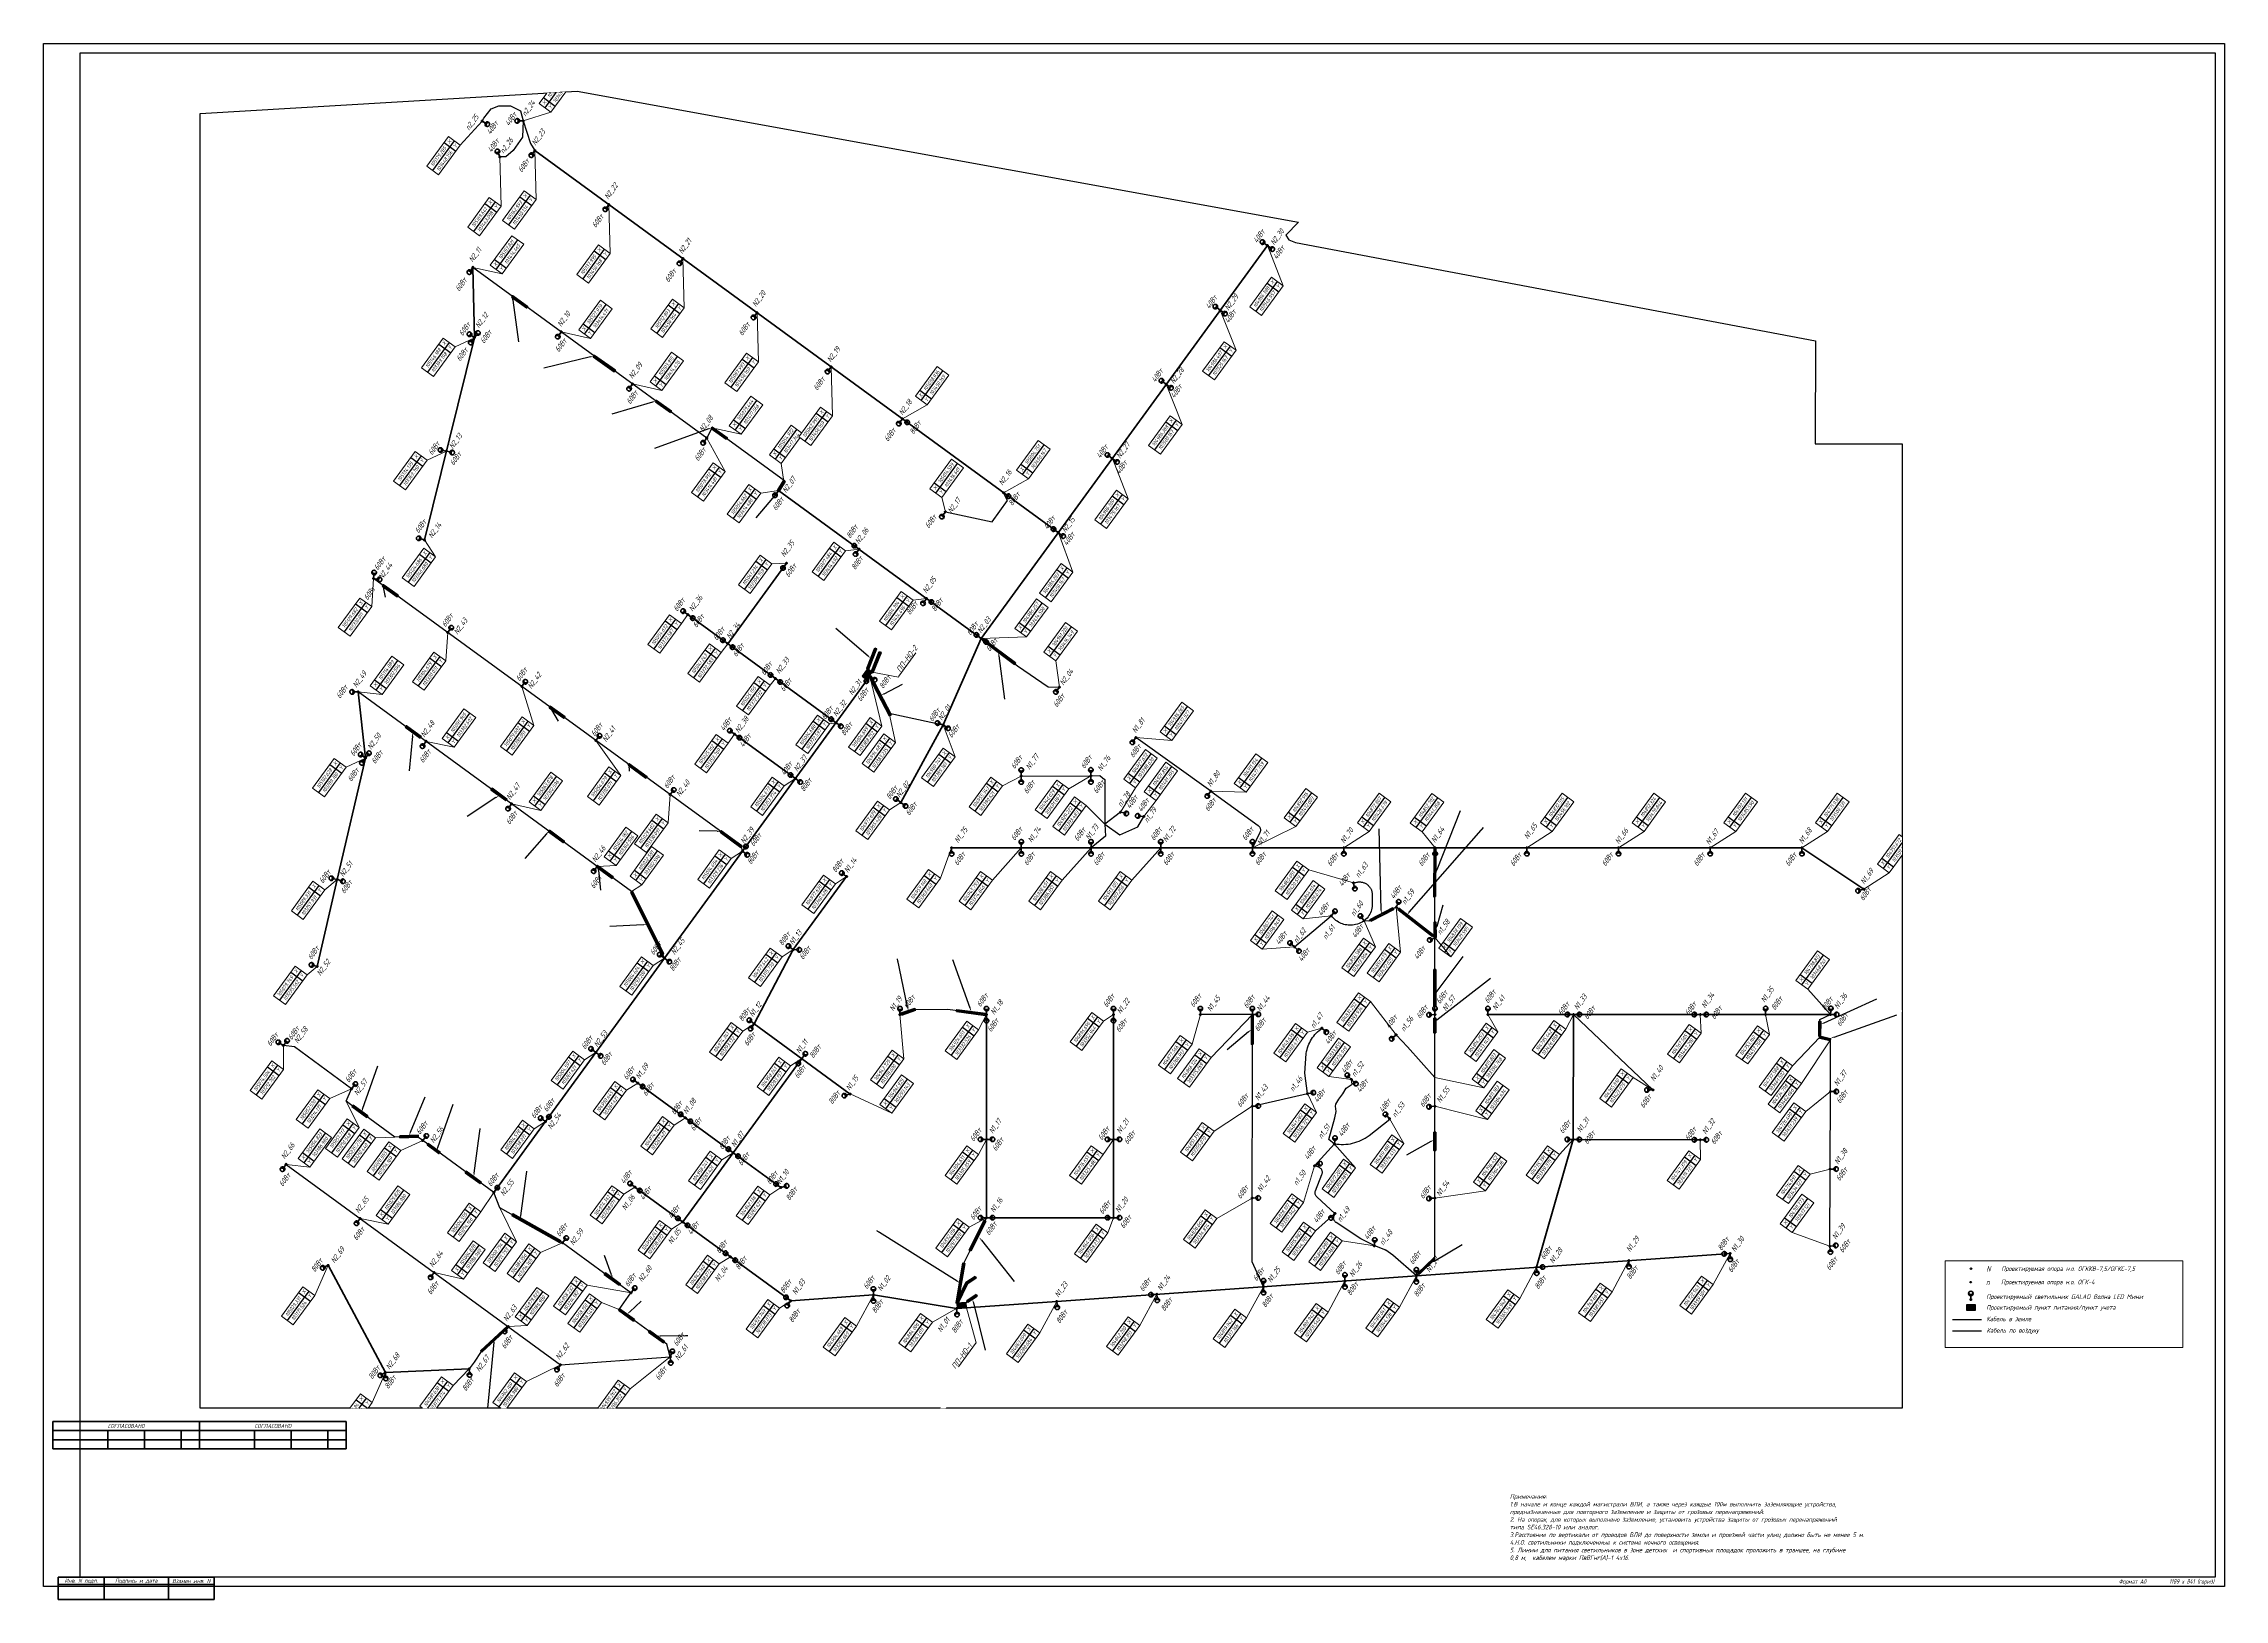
# Paper-space layout 'План наружного освещения' of a CAD drawing. Header units: millimetres. Extents: x -344 to 845, y -6 to 842.
# The model-space entities are those that its viewports show. They can reach past a viewport. Long polylines and large blocks are cut down to what shows.
import ezdxf
from ezdxf import colors
from ezdxf.entities.mleader import LeaderData, LeaderLine
from ezdxf.enums import TextEntityAlignment as Align
from ezdxf.math import Vec2, Vec3

# ---------------------------------------------------------------- set-up
doc = ezdxf.new("R2010")
doc.units = ezdxf.units.MM
doc.set_wipeout_variables(frame=1)
doc.linetypes.add('CONTINOUS', pattern=[0])
for name, color, linetype, lineweight in [('_ПР_НО', 10, 'Continuous', 30), ('Общее_Рамка', 7, 'Continuous', 20), ('Общее_Текст', 7, 'Continuous', 30), ('ЭО_Пл_Опора', 10, 'Continuous', 35), ('ЭО_Пл_Опора_Светильники', 10, 'Continuous', 35), ('ЭО_Пл_Распред_Сеть', 10, 'Continuous', 35), ('ЭО_Пл_Светильники', 10, 'Continuous', 25), ('ЭО_Пл_Светильники_Текст', 10, 'Continuous', 20), ('ЭО_Пл_Сеть_Освещения', 10, 'Continuous', 30), ('ЭО_Пл_Сеть_Освещения_В земле', 3, 'ID_N', 30), ('ЭО_Пл_Сеть_Освещения_Текст', 10, 'Continuous', 20), ('ЭО_Пл_Щиты', 7, 'Continuous', 25), ('ЭО_Пл_Щиты_Текст', 7, 'Continuous', 20), ('ЭС_Координата', 7, 'Continuous', 25)]:
    doc.layers.add(name, color=color, linetype=linetype, lineweight=lineweight)
doc.layers.add('ЭО_Vp', color=10, linetype='Continuous', lineweight=25, plot=False)
doc.layers.get('0').off()
doc.styles.add('ПБГС', font='simplex.shx', dxfattribs={"width": 0.8, "oblique": 15})
doc.linetypes.add('ID_N', pattern='A,0,3,-3,["N",ПБГС,S=1.2,R=0,X=-1,Y=-0.5],-3,6', length=15)

# ---------------------------------------------------------------- blocks, each defined once
blk = doc.blocks.new('*T13')
at = {"color": 0, "linetype": 'ByBlock', "lineweight": 40, "transparency": 16777216}
for p, q in [((0, 0), (85, 0)), ((0, 0), (0, -12)), ((25, 0), (25, -12)), ((60, 0), (60, -12)), ((85, 0), (85, -12)), ((0, -4), (85, -4)), ((0, -12), (85, -12))]:
    blk.add_line(p, q, dxfattribs=at)
at = {"color": 0, "transparency": 16777216, "char_height": 2.25, "attachment_point": 5, "style": 'ПБГС'}
for s, insert, width in [('Инв. N подп.', (12.5, -2), 24), ('Подпись и дата', (42.5, -2), 34), ('Взамен инв. N', (72.5, -2), 24)]:
    blk.add_mtext(s, dxfattribs=dict(at, insert=insert, width=width))
blk = doc.blocks.new('*T14')
at = {"color": 0, "linetype": 'ByBlock', "lineweight": 40, "transparency": 16777216}
for p, q in [((0, 0), (160, 0)), ((0, 0), (0, -15)), ((80, 0), (80, -15)), ((160, 0), (160, -15)), ((0, -5), (160, -5)), ((0, -10), (160, -10)), ((30, -5), (30, -15)), ((50, -5), (50, -15)), ((70, -5), (70, -15)), ((110, -5), (110, -15)), ((130, -5), (130, -15)), ((150, -5), (150, -15)), ((0, -15), (160, -15))]:
    blk.add_line(p, q, dxfattribs=at)
at = {"color": 0, "transparency": 16777216, "char_height": 2.25, "width": 79, "attachment_point": 5, "style": 'ПБГС'}
for insert in [(40, -2.5), (120, -2.5)]:
    blk.add_mtext('СОГЛАСОВАНО', dxfattribs=dict(at, insert=insert))
blk = doc.blocks.new('*U12')
at = {"lineweight": 30}
for points in [[(0, 0), (-1189, 0), (-1189, 841), (0, 841)], [(-5, 5), (-1169, 5), (-1169, 836), (-5, 836)]]:
    blk.add_lwpolyline(points, close=True, dxfattribs=at)
for name, p in [('*T14', (-1184, 90)), ('*T13', (-1181, 5))]:
    blk.add_blockref(name, p)
blk = doc.blocks.new('*U127')
at = {"layer": 'ЭО_Пл_Опора_Светильники'}
h = blk.add_hatch(color=256, dxfattribs=at)
h.dxf.hatch_style = 1
h.paths.add_polyline_path([(199, 0, 1), (-199, 0, 1)])
blk.add_line((0, 1000), (0, 0), dxfattribs=at)
for centre, radius in [((0, 1625), 625), ((0, 0), 199)]:
    blk.add_circle(centre, radius, dxfattribs=at)
blk.add_arc((0, 2000), 625, 197.457603, 342.542397, dxfattribs=at)
at = {"style": 'ПБГС', "oblique": 15, "width": 0.7, "flags": 1}
for tag, p, height in [('TYPE', (-1704, -2539), 525000), ('MANUFACTURER', (0, -5006), 875), ('NAME', (0, -3506), 875), ('SPECIFICATION_SECTION', (0, -6506), 875), ('GROUP', (0, -9506), 875)]:
    blk.add_attdef(tag, p, '', height=height, dxfattribs=at)
at = {"layer": 'ЭО_Пл_Светильники_Текст', "style": 'ПБГС', "oblique": 15, "width": 0.7}
blk.add_attdef('POWER', (666, -134), '', height=1500, dxfattribs=at)
blk = doc.blocks.new('_None')
blk = doc.blocks.new('*U15')
h = blk.add_hatch(color=256)
h.dxf.hatch_style = 1
h.paths.add_polyline_path([(0, 0), (0, -3000), (5000, -3000), (5000, 0)])
blk.add_lwpolyline([(0, 0), (0, -3000), (5000, -3000), (5000, 0)], close=True)
blk = doc.blocks.new('промежуточная')
h = blk.add_hatch(color=255)
edge = h.paths.add_edge_path()
edge.add_arc((0, 0), 0.833, 0, 360)
at = {"lineweight": 30}
blk.add_circle((0, 0), 0.833, dxfattribs=at)
blk = doc.blocks.new('*U16')
at = {"layer": 'ЭО_Пл_Светильники'}
blk.add_line((0, 2), (0, 0), dxfattribs=at)
at = {"layer": 'ЭО_Пл_Светильники', "linetype": 'ByBlock', "xscale": 250, "yscale": 250, "zscale": 250, "rotation": 70.63955256592698}
blk.add_blockref('промежуточная', (0, 0), dxfattribs=at)
at = {"style": 'ПБГС', "oblique": 15, "width": 0.7, "flags": 1}
blk.add_attdef('NAME', (0, -6), '', height=3.5, dxfattribs=at)
at = {"layer": 'ЭО_Пл_Светильники_Текст', "style": 'ПБГС', "oblique": 15, "width": 0.7, "flags": 1}
for tag, p in [('TYPE', (0, 0)), ('MANUFACTURER', (0, -12)), ('SPECIFICATION_SECTION', (0, -18)), ('POWER', (0, -24)), ('GROUP', (0, -30))]:
    blk.add_attdef(tag, p, '', height=3.5, dxfattribs=at)
at = {"layer": 'ЭО_Пл_Светильники_Текст', "style": 'ПБГС', "oblique": 15, "width": 0.7}
blk.add_attdef('N_PYLON', (4190, -796), '', height=1500, dxfattribs=at)
blk = doc.blocks.new('*U138')
at = {"layer": 'ЭО_Пл_Опора_Светильники'}
h = blk.add_hatch(color=256, dxfattribs=at)
h.dxf.hatch_style = 1
h.paths.add_polyline_path([(1, -199, 1), (-1, 199, 1)])
blk.add_line((1000, 5), (0, 0), dxfattribs=at)
for centre, radius in [((0, 0), 199), ((1625, 9), 625)]:
    blk.add_circle(centre, radius, dxfattribs=at)
blk.add_arc((2000, 11), 625, 107.771121, 252.855914, dxfattribs=at)
at = {"style": 'ПБГС', "oblique": 15, "width": 0.7, "flags": 1}
for tag, p, height in [('TYPE', (-1704, -2539), 525000), ('MANUFACTURER', (0, -5006), 875), ('NAME', (0, -3506), 875), ('SPECIFICATION_SECTION', (0, -6506), 875), ('GROUP', (0, -9506), 875)]:
    blk.add_attdef(tag, p, '', height=height, dxfattribs=at)
at = {"layer": 'ЭО_Пл_Светильники_Текст', "style": 'ПБГС', "oblique": 15, "width": 0.7}
blk.add_attdef('POWER', (672, -848), '', height=1500, dxfattribs=at)
blk = doc.blocks.new('*U128')
at = {"layer": 'ЭО_Пл_Опора_Светильники'}
h = blk.add_hatch(color=256, dxfattribs=at)
h.dxf.hatch_style = 1
h.paths.add_polyline_path([(-199, -1, 1), (199, 1, 1)])
blk.add_line((4, -1000), (0, 0), dxfattribs=at)
for centre, radius in [((0, 0), 199), ((7, -1625), 625)]:
    blk.add_circle(centre, radius, dxfattribs=at)
blk.add_arc((8, -2000), 625, 17.693414, 162.778208, dxfattribs=at)
at = {"style": 'ПБГС', "oblique": 15, "width": 0.7, "flags": 1}
for tag, p, height in [('TYPE', (-1704, -2539), 525000), ('MANUFACTURER', (0, -5006), 875), ('NAME', (0, -3506), 875), ('SPECIFICATION_SECTION', (0, -6506), 875), ('GROUP', (0, -9506), 875)]:
    blk.add_attdef(tag, p, '', height=height, dxfattribs=at)
at = {"layer": 'ЭО_Пл_Светильники_Текст', "style": 'ПБГС', "oblique": 15, "width": 0.7}
blk.add_attdef('POWER', (-1593, -4072), '', height=1500, dxfattribs=at)
blk = doc.blocks.new('*U140')
at = {"layer": 'ЭО_Пл_Опора_Светильники'}
h = blk.add_hatch(color=256, dxfattribs=at)
h.dxf.hatch_style = 1
h.paths.add_polyline_path([(-199, 0, 1), (199, 0, 1)])
blk.add_line((0, -1000), (0, 0), dxfattribs=at)
for centre, radius in [((0, 0), 199), ((0, -1625), 625)]:
    blk.add_circle(centre, radius, dxfattribs=at)
blk.add_arc((0, -2000), 625, 17.453291, 162.538085, dxfattribs=at)
at = {"style": 'ПБГС', "oblique": 15, "width": 0.7, "flags": 1}
for tag, p, height in [('TYPE', (-1704, -2539), 525000), ('MANUFACTURER', (0, -5006), 875), ('NAME', (0, -3506), 875), ('SPECIFICATION_SECTION', (0, -6506), 875), ('GROUP', (0, -9506), 875)]:
    blk.add_attdef(tag, p, '', height=height, dxfattribs=at)
at = {"layer": 'ЭО_Пл_Светильники_Текст', "style": 'ПБГС', "oblique": 15, "width": 0.7}
blk.add_attdef('POWER', (-1787, -5003), '', height=1500, dxfattribs=at)
blk = doc.blocks.new('ExDyn08210c30-0f48-4bcd-aa61-017707cd2af4')
h = blk.add_hatch(color=256)
h.dxf.hatch_style = 1
h.paths.add_polyline_path([(0, 0), (2736, 1230), (686, 5790), (-2050, 4560)])
blk.add_lwpolyline([(0, 0), (2736, 1230), (686, 5790), (-2050, 4560)], close=True)
blk = doc.blocks.new('*U208')
at = {"layer": 'ЭО_Пл_Светильники'}
blk.add_line((0, 2), (0, 0), dxfattribs=at)
at = {"layer": 'ЭО_Пл_Светильники', "linetype": 'ByBlock', "xscale": 250, "yscale": 250, "zscale": 250}
blk.add_blockref('промежуточная', (0, 0), dxfattribs=at)
at = {"style": 'ПБГС', "oblique": 15, "width": 0.7, "flags": 1}
blk.add_attdef('NAME', (0, -6), '', height=3.5, dxfattribs=at)
at = {"layer": 'ЭО_Пл_Светильники_Текст', "style": 'ПБГС', "oblique": 15, "width": 0.7, "flags": 1}
for tag, p in [('TYPE', (0, 0)), ('MANUFACTURER', (0, -12)), ('SPECIFICATION_SECTION', (0, -18)), ('POWER', (0, -24)), ('GROUP', (0, -30))]:
    blk.add_attdef(tag, p, '', height=3.5, dxfattribs=at)
at = {"layer": 'ЭО_Пл_Светильники_Текст', "style": 'ПБГС', "oblique": 15, "width": 0.7}
blk.add_attdef('N_PYLON', (1069, 195), '', height=1500, dxfattribs=at)
blk = doc.blocks.new('*U107')
at = {"layer": 'ЭО_Пл_Светильники'}
blk.add_line((0, 2), (0, 0), dxfattribs=at)
at = {"layer": 'ЭО_Пл_Светильники', "linetype": 'ByBlock', "xscale": 250, "yscale": 250, "zscale": 250}
blk.add_blockref('промежуточная', (0, 0), dxfattribs=at)
at = {"style": 'ПБГС', "oblique": 15, "width": 0.7, "flags": 1}
blk.add_attdef('NAME', (0, -6), '', height=3.5, dxfattribs=at)
at = {"layer": 'ЭО_Пл_Светильники_Текст', "style": 'ПБГС', "oblique": 15, "width": 0.7, "flags": 1}
for tag, p in [('TYPE', (0, 0)), ('MANUFACTURER', (0, -12)), ('SPECIFICATION_SECTION', (0, -18)), ('POWER', (0, -24)), ('GROUP', (0, -30))]:
    blk.add_attdef(tag, p, '', height=3.5, dxfattribs=at)
at = {"layer": 'ЭО_Пл_Светильники_Текст', "style": 'ПБГС', "oblique": 15, "width": 0.7}
blk.add_attdef('N_PYLON', (1358, -408), '', height=1500, dxfattribs=at)
blk = doc.blocks.new('*U22')
at = {"layer": 'ЭО_Пл_Светильники'}
blk.add_line((0, 2), (0, 0), dxfattribs=at)
at = {"layer": 'ЭО_Пл_Светильники', "linetype": 'ByBlock', "xscale": 250, "yscale": 250, "zscale": 250}
blk.add_blockref('промежуточная', (0, 0), dxfattribs=at)
at = {"style": 'ПБГС', "oblique": 15, "width": 0.7, "flags": 1}
blk.add_attdef('NAME', (0, -6), '', height=3.5, dxfattribs=at)
at = {"layer": 'ЭО_Пл_Светильники_Текст', "style": 'ПБГС', "oblique": 15, "width": 0.7, "flags": 1}
for tag, p in [('TYPE', (0, 0)), ('MANUFACTURER', (0, -12)), ('SPECIFICATION_SECTION', (0, -18)), ('POWER', (0, -24)), ('GROUP', (0, -30))]:
    blk.add_attdef(tag, p, '', height=3.5, dxfattribs=at)
at = {"layer": 'ЭО_Пл_Светильники_Текст', "style": 'ПБГС', "oblique": 15, "width": 0.7}
blk.add_attdef('N_PYLON', (2026, -1088), '', height=1500, dxfattribs=at)
blk = doc.blocks.new('*U23')
at = {"layer": 'ЭО_Пл_Светильники'}
blk.add_line((0, 2), (0, 0), dxfattribs=at)
at = {"layer": 'ЭО_Пл_Светильники', "linetype": 'ByBlock', "xscale": 250, "yscale": 250, "zscale": 250}
blk.add_blockref('промежуточная', (0, 0), dxfattribs=at)
at = {"style": 'ПБГС', "oblique": 15, "width": 0.7, "flags": 1}
blk.add_attdef('NAME', (0, -6), '', height=3.5, dxfattribs=at)
at = {"layer": 'ЭО_Пл_Светильники_Текст', "style": 'ПБГС', "oblique": 15, "width": 0.7, "flags": 1}
for tag, p in [('TYPE', (0, 0)), ('MANUFACTURER', (0, -12)), ('SPECIFICATION_SECTION', (0, -18)), ('POWER', (0, -24)), ('GROUP', (0, -30))]:
    blk.add_attdef(tag, p, '', height=3.5, dxfattribs=at)
at = {"layer": 'ЭО_Пл_Светильники_Текст', "style": 'ПБГС', "oblique": 15, "width": 0.7}
blk.add_attdef('N_PYLON', (2640, -980), '', height=1500, dxfattribs=at)
blk = doc.blocks.new('*U24')
at = {"layer": 'ЭО_Пл_Светильники'}
blk.add_line((0, 2), (0, 0), dxfattribs=at)
at = {"layer": 'ЭО_Пл_Светильники', "linetype": 'ByBlock', "xscale": 250, "yscale": 250, "zscale": 250}
blk.add_blockref('промежуточная', (0, 0), dxfattribs=at)
at = {"style": 'ПБГС', "oblique": 15, "width": 0.7, "flags": 1}
blk.add_attdef('NAME', (0, -6), '', height=3.5, dxfattribs=at)
at = {"layer": 'ЭО_Пл_Светильники_Текст', "style": 'ПБГС', "oblique": 15, "width": 0.7, "flags": 1}
for tag, p in [('TYPE', (0, 0)), ('MANUFACTURER', (0, -12)), ('SPECIFICATION_SECTION', (0, -18)), ('POWER', (0, -24)), ('GROUP', (0, -30))]:
    blk.add_attdef(tag, p, '', height=3.5, dxfattribs=at)
at = {"layer": 'ЭО_Пл_Светильники_Текст', "style": 'ПБГС', "oblique": 15, "width": 0.7}
blk.add_attdef('N_PYLON', (-805, -1919), '', height=1500, dxfattribs=at)
blk = doc.blocks.new('*U432')
at = {"layer": 'ЭО_Пл_Светильники'}
blk.add_line((0, 2), (0, 0), dxfattribs=at)
at = {"layer": 'ЭО_Пл_Светильники', "linetype": 'ByBlock', "xscale": 250, "yscale": 250, "zscale": 250}
blk.add_blockref('промежуточная', (0, 0), dxfattribs=at)
at = {"style": 'ПБГС', "oblique": 15, "width": 0.7, "flags": 1}
blk.add_attdef('NAME', (0, -6), '', height=3.5, dxfattribs=at)
at = {"layer": 'ЭО_Пл_Светильники_Текст', "style": 'ПБГС', "oblique": 15, "width": 0.7}
blk.add_attdef('N_PYLON', (-1899, 3343), '', height=1500, dxfattribs=at)
at = {"layer": 'ЭО_Пл_Светильники_Текст', "style": 'ПБГС', "oblique": 15, "width": 0.7, "flags": 1}
for tag, p in [('TYPE', (0, 0)), ('MANUFACTURER', (0, -12)), ('SPECIFICATION_SECTION', (0, -18)), ('POWER', (0, -24)), ('GROUP', (0, -30))]:
    blk.add_attdef(tag, p, '', height=3.5, dxfattribs=at)
blk = doc.blocks.new('*U26')
at = {"layer": 'ЭО_Пл_Светильники'}
blk.add_line((0, 2), (0, 0), dxfattribs=at)
at = {"layer": 'ЭО_Пл_Светильники', "linetype": 'ByBlock', "xscale": 250, "yscale": 250, "zscale": 250}
blk.add_blockref('промежуточная', (0, 0), dxfattribs=at)
at = {"style": 'ПБГС', "oblique": 15, "width": 0.7, "flags": 1}
blk.add_attdef('NAME', (0, -6), '', height=3.5, dxfattribs=at)
at = {"layer": 'ЭО_Пл_Светильники_Текст', "style": 'ПБГС', "oblique": 15, "width": 0.7, "flags": 1}
for tag, p in [('TYPE', (0, 0)), ('MANUFACTURER', (0, -12)), ('SPECIFICATION_SECTION', (0, -18)), ('POWER', (0, -24)), ('GROUP', (0, -30))]:
    blk.add_attdef(tag, p, '', height=3.5, dxfattribs=at)
at = {"layer": 'ЭО_Пл_Светильники_Текст', "style": 'ПБГС', "oblique": 15, "width": 0.7}
blk.add_attdef('N_PYLON', (2172, -473), '', height=1500, dxfattribs=at)
blk = doc.blocks.new('*U218')
at = {"layer": 'ЭО_Пл_Светильники'}
blk.add_line((0, 2), (0, 0), dxfattribs=at)
at = {"layer": 'ЭО_Пл_Светильники', "linetype": 'ByBlock', "xscale": 250, "yscale": 250, "zscale": 250}
blk.add_blockref('промежуточная', (0, 0), dxfattribs=at)
at = {"style": 'ПБГС', "oblique": 15, "width": 0.7, "flags": 1}
blk.add_attdef('NAME', (0, -6), '', height=3.5, dxfattribs=at)
at = {"layer": 'ЭО_Пл_Светильники_Текст', "style": 'ПБГС', "oblique": 15, "width": 0.7, "flags": 1}
for tag, p in [('TYPE', (0, 0)), ('MANUFACTURER', (0, -12)), ('SPECIFICATION_SECTION', (0, -18)), ('POWER', (0, -24)), ('GROUP', (0, -30))]:
    blk.add_attdef(tag, p, '', height=3.5, dxfattribs=at)
at = {"layer": 'ЭО_Пл_Светильники_Текст', "style": 'ПБГС', "oblique": 15, "width": 0.7}
blk.add_attdef('N_PYLON', (1846, -1341), '', height=1500, dxfattribs=at)
blk = doc.blocks.new('*U431')
at = {"layer": 'ЭО_Пл_Светильники'}
blk.add_line((0, 2), (0, 0), dxfattribs=at)
at = {"layer": 'ЭО_Пл_Светильники', "linetype": 'ByBlock', "xscale": 250, "yscale": 250, "zscale": 250}
blk.add_blockref('промежуточная', (0, 0), dxfattribs=at)
at = {"style": 'ПБГС', "oblique": 15, "width": 0.7, "flags": 1}
blk.add_attdef('NAME', (0, -6), '', height=3.5, dxfattribs=at)
at = {"layer": 'ЭО_Пл_Светильники_Текст', "style": 'ПБГС', "oblique": 15, "width": 0.7, "flags": 1}
for tag, p in [('TYPE', (0, 0)), ('MANUFACTURER', (0, -12)), ('SPECIFICATION_SECTION', (0, -18)), ('POWER', (0, -24)), ('GROUP', (0, -30))]:
    blk.add_attdef(tag, p, '', height=3.5, dxfattribs=at)
at = {"layer": 'ЭО_Пл_Светильники_Текст', "style": 'ПБГС', "oblique": 15, "width": 0.7}
blk.add_attdef('N_PYLON', (2221, -1876), '', height=1500, dxfattribs=at)
blk = doc.blocks.new('*U105')
at = {"layer": 'ЭО_Пл_Светильники'}
blk.add_line((0, 2), (0, 0), dxfattribs=at)
at = {"layer": 'ЭО_Пл_Светильники', "linetype": 'ByBlock', "xscale": 250, "yscale": 250, "zscale": 250}
blk.add_blockref('промежуточная', (0, 0), dxfattribs=at)
at = {"style": 'ПБГС', "oblique": 15, "width": 0.7, "flags": 1}
blk.add_attdef('NAME', (0, -6), '', height=3.5, dxfattribs=at)
at = {"layer": 'ЭО_Пл_Светильники_Текст', "style": 'ПБГС', "oblique": 15, "width": 0.7, "flags": 1}
for tag, p in [('TYPE', (0, 0)), ('MANUFACTURER', (0, -12)), ('SPECIFICATION_SECTION', (0, -18)), ('POWER', (0, -24)), ('GROUP', (0, -30))]:
    blk.add_attdef(tag, p, '', height=3.5, dxfattribs=at)
at = {"layer": 'ЭО_Пл_Светильники_Текст', "style": 'ПБГС', "oblique": 15, "width": 0.7}
blk.add_attdef('N_PYLON', (919, 556), '', height=1500, dxfattribs=at)
blk = doc.blocks.new('*U101')
at = {"layer": 'ЭО_Пл_Светильники'}
blk.add_line((0, 2), (0, 0), dxfattribs=at)
at = {"layer": 'ЭО_Пл_Светильники', "linetype": 'ByBlock', "xscale": 250, "yscale": 250, "zscale": 250}
blk.add_blockref('промежуточная', (0, 0), dxfattribs=at)
at = {"style": 'ПБГС', "oblique": 15, "width": 0.7, "flags": 1}
blk.add_attdef('NAME', (0, -6), '', height=3.5, dxfattribs=at)
at = {"layer": 'ЭО_Пл_Светильники_Текст', "style": 'ПБГС', "oblique": 15, "width": 0.7, "flags": 1}
for tag, p in [('TYPE', (0, 0)), ('MANUFACTURER', (0, -12)), ('SPECIFICATION_SECTION', (0, -18)), ('POWER', (0, -24)), ('GROUP', (0, -30))]:
    blk.add_attdef(tag, p, '', height=3.5, dxfattribs=at)
at = {"layer": 'ЭО_Пл_Светильники_Текст', "style": 'ПБГС', "oblique": 15, "width": 0.7}
blk.add_attdef('N_PYLON', (981, 748), '', height=1500, dxfattribs=at)
blk = doc.blocks.new('*U227')
at = {"layer": 'ЭО_Пл_Светильники'}
blk.add_line((0, 2), (0, 0), dxfattribs=at)
at = {"layer": 'ЭО_Пл_Светильники', "linetype": 'ByBlock', "xscale": 250, "yscale": 250, "zscale": 250}
blk.add_blockref('промежуточная', (0, 0), dxfattribs=at)
at = {"style": 'ПБГС', "oblique": 15, "width": 0.7, "flags": 1}
blk.add_attdef('NAME', (0, -6), '', height=3.5, dxfattribs=at)
at = {"layer": 'ЭО_Пл_Светильники_Текст', "style": 'ПБГС', "oblique": 15, "width": 0.7, "flags": 1}
for tag, p in [('TYPE', (0, 0)), ('MANUFACTURER', (0, -12)), ('SPECIFICATION_SECTION', (0, -18)), ('POWER', (0, -24)), ('GROUP', (0, -30))]:
    blk.add_attdef(tag, p, '', height=3.5, dxfattribs=at)
at = {"layer": 'ЭО_Пл_Светильники_Текст', "style": 'ПБГС', "oblique": 15, "width": 0.7}
blk.add_attdef('N_PYLON', (1818, -1561), '', height=1500, dxfattribs=at)
blk = doc.blocks.new('*U439')
at = {"layer": 'ЭО_Пл_Светильники'}
blk.add_line((0, 2), (0, 0), dxfattribs=at)
at = {"layer": 'ЭО_Пл_Светильники', "linetype": 'ByBlock', "xscale": 250, "yscale": 250, "zscale": 250}
blk.add_blockref('промежуточная', (0, 0), dxfattribs=at)
at = {"style": 'ПБГС', "oblique": 15, "width": 0.7, "flags": 1}
blk.add_attdef('NAME', (0, -6), '', height=3.5, dxfattribs=at)
at = {"layer": 'ЭО_Пл_Светильники_Текст', "style": 'ПБГС', "oblique": 15, "width": 0.7, "flags": 1}
for tag, p in [('TYPE', (0, 0)), ('MANUFACTURER', (0, -12)), ('SPECIFICATION_SECTION', (0, -18)), ('POWER', (0, -24)), ('GROUP', (0, -30))]:
    blk.add_attdef(tag, p, '', height=3.5, dxfattribs=at)
at = {"layer": 'ЭО_Пл_Светильники_Текст', "style": 'ПБГС', "oblique": 15, "width": 0.7}
blk.add_attdef('N_PYLON', (1338, 1582), '', height=1500, dxfattribs=at)
blk = doc.blocks.new('*U223')
at = {"layer": 'ЭО_Пл_Светильники'}
blk.add_line((0, 2), (0, 0), dxfattribs=at)
at = {"layer": 'ЭО_Пл_Светильники', "linetype": 'ByBlock', "xscale": 250, "yscale": 250, "zscale": 250}
blk.add_blockref('промежуточная', (0, 0), dxfattribs=at)
at = {"style": 'ПБГС', "oblique": 15, "width": 0.7, "flags": 1}
blk.add_attdef('NAME', (0, -6), '', height=3.5, dxfattribs=at)
at = {"layer": 'ЭО_Пл_Светильники_Текст', "style": 'ПБГС', "oblique": 15, "width": 0.7, "flags": 1}
for tag, p in [('TYPE', (0, 0)), ('MANUFACTURER', (0, -12)), ('SPECIFICATION_SECTION', (0, -18)), ('POWER', (0, -24)), ('GROUP', (0, -30))]:
    blk.add_attdef(tag, p, '', height=3.5, dxfattribs=at)
at = {"layer": 'ЭО_Пл_Светильники_Текст', "style": 'ПБГС', "oblique": 15, "width": 0.7}
blk.add_attdef('N_PYLON', (2698, -1489), '', height=1500, dxfattribs=at)
blk = doc.blocks.new('*U222')
at = {"layer": 'ЭО_Пл_Светильники'}
blk.add_line((0, 2), (0, 0), dxfattribs=at)
at = {"layer": 'ЭО_Пл_Светильники', "linetype": 'ByBlock', "xscale": 250, "yscale": 250, "zscale": 250}
blk.add_blockref('промежуточная', (0, 0), dxfattribs=at)
at = {"style": 'ПБГС', "oblique": 15, "width": 0.7, "flags": 1}
blk.add_attdef('NAME', (0, -6), '', height=3.5, dxfattribs=at)
at = {"layer": 'ЭО_Пл_Светильники_Текст', "style": 'ПБГС', "oblique": 15, "width": 0.7, "flags": 1}
for tag, p in [('TYPE', (0, 0)), ('MANUFACTURER', (0, -12)), ('SPECIFICATION_SECTION', (0, -18)), ('POWER', (0, -24)), ('GROUP', (0, -30))]:
    blk.add_attdef(tag, p, '', height=3.5, dxfattribs=at)
at = {"layer": 'ЭО_Пл_Светильники_Текст', "style": 'ПБГС', "oblique": 15, "width": 0.7}
blk.add_attdef('N_PYLON', (2007, -727), '', height=1500, dxfattribs=at)
blk = doc.blocks.new('*U27')
at = {"layer": 'ЭО_Пл_Светильники'}
blk.add_line((0, 2), (0, 0), dxfattribs=at)
at = {"layer": 'ЭО_Пл_Светильники', "linetype": 'ByBlock', "xscale": 250, "yscale": 250, "zscale": 250}
blk.add_blockref('промежуточная', (0, 0), dxfattribs=at)
at = {"style": 'ПБГС', "oblique": 15, "width": 0.7, "flags": 1}
blk.add_attdef('NAME', (0, -6), '', height=3.5, dxfattribs=at)
at = {"layer": 'ЭО_Пл_Светильники_Текст', "style": 'ПБГС', "oblique": 15, "width": 0.7, "flags": 1}
for tag, p in [('TYPE', (0, 0)), ('MANUFACTURER', (0, -12)), ('SPECIFICATION_SECTION', (0, -18)), ('POWER', (0, -24)), ('GROUP', (0, -30))]:
    blk.add_attdef(tag, p, '', height=3.5, dxfattribs=at)
at = {"layer": 'ЭО_Пл_Светильники_Текст', "style": 'ПБГС', "oblique": 15, "width": 0.7}
blk.add_attdef('N_PYLON', (1964, 1095), '', height=1500, dxfattribs=at)
blk = doc.blocks.new('*U102')
at = {"layer": 'ЭО_Пл_Светильники'}
blk.add_line((0, 2), (0, 0), dxfattribs=at)
at = {"layer": 'ЭО_Пл_Светильники', "linetype": 'ByBlock', "xscale": 250, "yscale": 250, "zscale": 250}
blk.add_blockref('промежуточная', (0, 0), dxfattribs=at)
at = {"style": 'ПБГС', "oblique": 15, "width": 0.7, "flags": 1}
blk.add_attdef('NAME', (0, -6), '', height=3.5, dxfattribs=at)
at = {"layer": 'ЭО_Пл_Светильники_Текст', "style": 'ПБГС', "oblique": 15, "width": 0.7, "flags": 1}
for tag, p in [('TYPE', (0, 0)), ('MANUFACTURER', (0, -12)), ('SPECIFICATION_SECTION', (0, -18)), ('POWER', (0, -24)), ('GROUP', (0, -30))]:
    blk.add_attdef(tag, p, '', height=3.5, dxfattribs=at)
at = {"layer": 'ЭО_Пл_Светильники_Текст', "style": 'ПБГС', "oblique": 15, "width": 0.7}
blk.add_attdef('N_PYLON', (755, 436), '', height=1500, dxfattribs=at)
blk = doc.blocks.new('*U171')
at = {"layer": 'ЭО_Пл_Светильники'}
blk.add_line((0, 2), (0, 0), dxfattribs=at)
at = {"layer": 'ЭО_Пл_Светильники', "linetype": 'ByBlock', "xscale": 250, "yscale": 250, "zscale": 250}
blk.add_blockref('промежуточная', (0, 0), dxfattribs=at)
at = {"style": 'ПБГС', "oblique": 15, "width": 0.7, "flags": 1}
blk.add_attdef('NAME', (0, -6), '', height=3.5, dxfattribs=at)
at = {"layer": 'ЭО_Пл_Светильники_Текст', "style": 'ПБГС', "oblique": 15, "width": 0.7, "flags": 1}
for tag, p in [('TYPE', (0, 0)), ('MANUFACTURER', (0, -12)), ('SPECIFICATION_SECTION', (0, -18)), ('POWER', (0, -24)), ('GROUP', (0, -30))]:
    blk.add_attdef(tag, p, '', height=3.5, dxfattribs=at)
at = {"layer": 'ЭО_Пл_Светильники_Текст', "style": 'ПБГС', "oblique": 15, "width": 0.7}
blk.add_attdef('N_PYLON', (846, 458), '', height=1500, dxfattribs=at)
blk = doc.blocks.new('*U121')
at = {"layer": 'ЭО_Пл_Светильники'}
blk.add_line((0, 2), (0, 0), dxfattribs=at)
at = {"layer": 'ЭО_Пл_Светильники', "linetype": 'ByBlock', "xscale": 250, "yscale": 250, "zscale": 250}
blk.add_blockref('промежуточная', (0, 0), dxfattribs=at)
at = {"style": 'ПБГС', "oblique": 15, "width": 0.7, "flags": 1}
blk.add_attdef('NAME', (0, -6), '', height=3.5, dxfattribs=at)
at = {"layer": 'ЭО_Пл_Светильники_Текст', "style": 'ПБГС', "oblique": 15, "width": 0.7, "flags": 1}
for tag, p in [('TYPE', (0, 0)), ('MANUFACTURER', (0, -12)), ('SPECIFICATION_SECTION', (0, -18)), ('POWER', (0, -24)), ('GROUP', (0, -30))]:
    blk.add_attdef(tag, p, '', height=3.5, dxfattribs=at)
at = {"layer": 'ЭО_Пл_Светильники_Текст', "style": 'ПБГС', "oblique": 15, "width": 0.7}
blk.add_attdef('N_PYLON', (2411, -1978), '', height=1500, dxfattribs=at)
blk = doc.blocks.new('*U106')
at = {"layer": 'ЭО_Пл_Светильники'}
blk.add_line((0, 2), (0, 0), dxfattribs=at)
at = {"layer": 'ЭО_Пл_Светильники', "linetype": 'ByBlock', "xscale": 250, "yscale": 250, "zscale": 250}
blk.add_blockref('промежуточная', (0, 0), dxfattribs=at)
at = {"style": 'ПБГС', "oblique": 15, "width": 0.7, "flags": 1}
blk.add_attdef('NAME', (0, -6), '', height=3.5, dxfattribs=at)
at = {"layer": 'ЭО_Пл_Светильники_Текст', "style": 'ПБГС', "oblique": 15, "width": 0.7, "flags": 1}
for tag, p in [('TYPE', (0, 0)), ('MANUFACTURER', (0, -12)), ('SPECIFICATION_SECTION', (0, -18)), ('POWER', (0, -24)), ('GROUP', (0, -30))]:
    blk.add_attdef(tag, p, '', height=3.5, dxfattribs=at)
at = {"layer": 'ЭО_Пл_Светильники_Текст', "style": 'ПБГС', "oblique": 15, "width": 0.7}
blk.add_attdef('N_PYLON', (2117, -1180), '', height=1500, dxfattribs=at)
blk = doc.blocks.new('*U232')
at = {"layer": 'ЭО_Пл_Светильники'}
blk.add_line((0, 2), (0, 0), dxfattribs=at)
at = {"layer": 'ЭО_Пл_Светильники', "linetype": 'ByBlock', "xscale": 250, "yscale": 250, "zscale": 250}
blk.add_blockref('промежуточная', (0, 0), dxfattribs=at)
at = {"style": 'ПБГС', "oblique": 15, "width": 0.7, "flags": 1}
blk.add_attdef('NAME', (0, -6), '', height=3.5, dxfattribs=at)
at = {"layer": 'ЭО_Пл_Светильники_Текст', "style": 'ПБГС', "oblique": 15, "width": 0.7, "flags": 1}
for tag, p in [('TYPE', (0, 0)), ('MANUFACTURER', (0, -12)), ('SPECIFICATION_SECTION', (0, -18)), ('POWER', (0, -24)), ('GROUP', (0, -30))]:
    blk.add_attdef(tag, p, '', height=3.5, dxfattribs=at)
at = {"layer": 'ЭО_Пл_Светильники_Текст', "style": 'ПБГС', "oblique": 15, "width": 0.7}
blk.add_attdef('N_PYLON', (1592, -251), '', height=1500, dxfattribs=at)
blk = doc.blocks.new('*U29')
at = {"layer": 'ЭО_Пл_Светильники'}
blk.add_line((0, 2), (0, 0), dxfattribs=at)
at = {"layer": 'ЭО_Пл_Светильники', "linetype": 'ByBlock', "xscale": 250, "yscale": 250, "zscale": 250}
blk.add_blockref('промежуточная', (0, 0), dxfattribs=at)
at = {"style": 'ПБГС', "oblique": 15, "width": 0.7, "flags": 1}
blk.add_attdef('NAME', (0, -6), '', height=3.5, dxfattribs=at)
at = {"layer": 'ЭО_Пл_Светильники_Текст', "style": 'ПБГС', "oblique": 15, "width": 0.7, "flags": 1}
for tag, p in [('TYPE', (0, 0)), ('MANUFACTURER', (0, -12)), ('SPECIFICATION_SECTION', (0, -18)), ('POWER', (0, -24)), ('GROUP', (0, -30))]:
    blk.add_attdef(tag, p, '', height=3.5, dxfattribs=at)
at = {"layer": 'ЭО_Пл_Светильники_Текст', "style": 'ПБГС', "oblique": 15, "width": 0.7}
blk.add_attdef('N_PYLON', (2613, -558), '', height=1500, dxfattribs=at)
blk = doc.blocks.new('*U28')
at = {"layer": 'ЭО_Пл_Светильники'}
blk.add_line((0, 2), (0, 0), dxfattribs=at)
at = {"layer": 'ЭО_Пл_Светильники', "linetype": 'ByBlock', "xscale": 250, "yscale": 250, "zscale": 250, "rotation": 327.8617018840168}
blk.add_blockref('промежуточная', (0, 0), dxfattribs=at)
at = {"style": 'ПБГС', "oblique": 15, "width": 0.7, "flags": 1}
blk.add_attdef('NAME', (0, -6), '', height=3.5, dxfattribs=at)
at = {"layer": 'ЭО_Пл_Светильники_Текст', "style": 'ПБГС', "oblique": 15, "width": 0.7, "flags": 1}
for tag, p in [('TYPE', (0, 0)), ('MANUFACTURER', (0, -12)), ('SPECIFICATION_SECTION', (0, -18)), ('POWER', (0, -24)), ('GROUP', (0, -30))]:
    blk.add_attdef(tag, p, '', height=3.5, dxfattribs=at)
at = {"layer": 'ЭО_Пл_Светильники_Текст', "style": 'ПБГС', "oblique": 15, "width": 0.7}
blk.add_attdef('N_PYLON', (3382, -3125), '', height=1500, dxfattribs=at)
blk = doc.blocks.new('*U433')
at = {"layer": 'ЭО_Пл_Светильники'}
blk.add_line((0, 2), (0, 0), dxfattribs=at)
at = {"layer": 'ЭО_Пл_Светильники', "linetype": 'ByBlock', "xscale": 250, "yscale": 250, "zscale": 250}
blk.add_blockref('промежуточная', (0, 0), dxfattribs=at)
at = {"style": 'ПБГС', "oblique": 15, "width": 0.7, "flags": 1}
blk.add_attdef('NAME', (0, -6), '', height=3.5, dxfattribs=at)
at = {"layer": 'ЭО_Пл_Светильники_Текст', "style": 'ПБГС', "oblique": 15, "width": 0.7, "flags": 1}
for tag, p in [('TYPE', (0, 0)), ('MANUFACTURER', (0, -12)), ('SPECIFICATION_SECTION', (0, -18)), ('POWER', (0, -24)), ('GROUP', (0, -30))]:
    blk.add_attdef(tag, p, '', height=3.5, dxfattribs=at)
at = {"layer": 'ЭО_Пл_Светильники_Текст', "style": 'ПБГС', "oblique": 15, "width": 0.7}
blk.add_attdef('N_PYLON', (1981, -409), '', height=1500, dxfattribs=at)
blk = doc.blocks.new('*U231')
at = {"layer": 'ЭО_Пл_Светильники'}
blk.add_line((0, 2), (0, 0), dxfattribs=at)
at = {"layer": 'ЭО_Пл_Светильники', "linetype": 'ByBlock', "xscale": 250, "yscale": 250, "zscale": 250}
blk.add_blockref('промежуточная', (0, 0), dxfattribs=at)
at = {"style": 'ПБГС', "oblique": 15, "width": 0.7, "flags": 1}
blk.add_attdef('NAME', (0, -6), '', height=3.5, dxfattribs=at)
at = {"layer": 'ЭО_Пл_Светильники_Текст', "style": 'ПБГС', "oblique": 15, "width": 0.7, "flags": 1}
for tag, p in [('TYPE', (0, 0)), ('MANUFACTURER', (0, -12)), ('SPECIFICATION_SECTION', (0, -18)), ('POWER', (0, -24)), ('GROUP', (0, -30))]:
    blk.add_attdef(tag, p, '', height=3.5, dxfattribs=at)
at = {"layer": 'ЭО_Пл_Светильники_Текст', "style": 'ПБГС', "oblique": 15, "width": 0.7}
blk.add_attdef('N_PYLON', (2050, -118), '', height=1500, dxfattribs=at)
blk = doc.blocks.new('*U246')
at = {"layer": 'ЭО_Пл_Светильники'}
blk.add_line((0, 2), (0, 0), dxfattribs=at)
at = {"layer": 'ЭО_Пл_Светильники', "linetype": 'ByBlock', "xscale": 250, "yscale": 250, "zscale": 250}
blk.add_blockref('промежуточная', (0, 0), dxfattribs=at)
at = {"style": 'ПБГС', "oblique": 15, "width": 0.7, "flags": 1}
blk.add_attdef('NAME', (0, -6), '', height=3.5, dxfattribs=at)
at = {"layer": 'ЭО_Пл_Светильники_Текст', "style": 'ПБГС', "oblique": 15, "width": 0.7, "flags": 1}
for tag, p in [('TYPE', (0, 0)), ('MANUFACTURER', (0, -12)), ('SPECIFICATION_SECTION', (0, -18)), ('POWER', (0, -24)), ('GROUP', (0, -30))]:
    blk.add_attdef(tag, p, '', height=3.5, dxfattribs=at)
at = {"layer": 'ЭО_Пл_Светильники_Текст', "style": 'ПБГС', "oblique": 15, "width": 0.7}
blk.add_attdef('N_PYLON', (2394, 2041), '', height=1500, dxfattribs=at)
blk = doc.blocks.new('*U249')
at = {"layer": 'ЭО_Пл_Светильники'}
blk.add_line((0, 2), (0, 0), dxfattribs=at)
at = {"layer": 'ЭО_Пл_Светильники', "linetype": 'ByBlock', "xscale": 250, "yscale": 250, "zscale": 250}
blk.add_blockref('промежуточная', (0, 0), dxfattribs=at)
at = {"style": 'ПБГС', "oblique": 15, "width": 0.7, "flags": 1}
blk.add_attdef('NAME', (0, -6), '', height=3.5, dxfattribs=at)
at = {"layer": 'ЭО_Пл_Светильники_Текст', "style": 'ПБГС', "oblique": 15, "width": 0.7, "flags": 1}
for tag, p in [('TYPE', (0, 0)), ('MANUFACTURER', (0, -12)), ('SPECIFICATION_SECTION', (0, -18)), ('POWER', (0, -24)), ('GROUP', (0, -30))]:
    blk.add_attdef(tag, p, '', height=3.5, dxfattribs=at)
at = {"layer": 'ЭО_Пл_Светильники_Текст', "style": 'ПБГС', "oblique": 15, "width": 0.7}
blk.add_attdef('N_PYLON', (2266, -771), '', height=1500, dxfattribs=at)
blk = doc.blocks.new('*U30')
at = {"layer": 'ЭО_Пл_Светильники'}
blk.add_line((0, 2), (0, 0), dxfattribs=at)
at = {"layer": 'ЭО_Пл_Светильники', "linetype": 'ByBlock', "xscale": 250, "yscale": 250, "zscale": 250}
blk.add_blockref('промежуточная', (0, 0), dxfattribs=at)
at = {"style": 'ПБГС', "oblique": 15, "width": 0.7, "flags": 1}
blk.add_attdef('NAME', (0, -6), '', height=3.5, dxfattribs=at)
at = {"layer": 'ЭО_Пл_Светильники_Текст', "style": 'ПБГС', "oblique": 15, "width": 0.7, "flags": 1}
for tag, p in [('TYPE', (0, 0)), ('MANUFACTURER', (0, -12)), ('SPECIFICATION_SECTION', (0, -18)), ('POWER', (0, -24)), ('GROUP', (0, -30))]:
    blk.add_attdef(tag, p, '', height=3.5, dxfattribs=at)
at = {"layer": 'ЭО_Пл_Светильники_Текст', "style": 'ПБГС', "oblique": 15, "width": 0.7}
blk.add_attdef('N_PYLON', (2257, -806), '', height=1500, dxfattribs=at)
blk = doc.blocks.new('*U31')
at = {"layer": 'ЭО_Пл_Светильники'}
blk.add_line((0, 2), (0, 0), dxfattribs=at)
at = {"layer": 'ЭО_Пл_Светильники', "linetype": 'ByBlock', "xscale": 250, "yscale": 250, "zscale": 250}
blk.add_blockref('промежуточная', (0, 0), dxfattribs=at)
at = {"style": 'ПБГС', "oblique": 15, "width": 0.7, "flags": 1}
blk.add_attdef('NAME', (0, -6), '', height=3.5, dxfattribs=at)
at = {"layer": 'ЭО_Пл_Светильники_Текст', "style": 'ПБГС', "oblique": 15, "width": 0.7, "flags": 1}
for tag, p in [('TYPE', (0, 0)), ('MANUFACTURER', (0, -12)), ('SPECIFICATION_SECTION', (0, -18)), ('POWER', (0, -24)), ('GROUP', (0, -30))]:
    blk.add_attdef(tag, p, '', height=3.5, dxfattribs=at)
at = {"layer": 'ЭО_Пл_Светильники_Текст', "style": 'ПБГС', "oblique": 15, "width": 0.7}
blk.add_attdef('N_PYLON', (2215, -1078), '', height=1500, dxfattribs=at)
blk = doc.blocks.new('*U32')
at = {"layer": 'ЭО_Пл_Светильники'}
blk.add_line((0, 2), (0, 0), dxfattribs=at)
at = {"layer": 'ЭО_Пл_Светильники', "linetype": 'ByBlock', "xscale": 250, "yscale": 250, "zscale": 250}
blk.add_blockref('промежуточная', (0, 0), dxfattribs=at)
at = {"style": 'ПБГС', "oblique": 15, "width": 0.7, "flags": 1}
blk.add_attdef('NAME', (0, -6), '', height=3.5, dxfattribs=at)
at = {"layer": 'ЭО_Пл_Светильники_Текст', "style": 'ПБГС', "oblique": 15, "width": 0.7, "flags": 1}
for tag, p in [('TYPE', (0, 0)), ('MANUFACTURER', (0, -12)), ('SPECIFICATION_SECTION', (0, -18)), ('POWER', (0, -24)), ('GROUP', (0, -30))]:
    blk.add_attdef(tag, p, '', height=3.5, dxfattribs=at)
at = {"layer": 'ЭО_Пл_Светильники_Текст', "style": 'ПБГС', "oblique": 15, "width": 0.7}
blk.add_attdef('N_PYLON', (2354, -335), '', height=1500, dxfattribs=at)
blk = doc.blocks.new('*U88')
at = {"layer": 'ЭО_Пл_Светильники'}
blk.add_line((0, 2), (0, 0), dxfattribs=at)
at = {"layer": 'ЭО_Пл_Светильники', "linetype": 'ByBlock', "xscale": 250, "yscale": 250, "zscale": 250}
blk.add_blockref('промежуточная', (0, 0), dxfattribs=at)
at = {"style": 'ПБГС', "oblique": 15, "width": 0.7, "flags": 1}
blk.add_attdef('NAME', (0, -6), '', height=3.5, dxfattribs=at)
at = {"layer": 'ЭО_Пл_Светильники_Текст', "style": 'ПБГС', "oblique": 15, "width": 0.7, "flags": 1}
for tag, p in [('TYPE', (0, 0)), ('MANUFACTURER', (0, -12)), ('SPECIFICATION_SECTION', (0, -18)), ('POWER', (0, -24)), ('GROUP', (0, -30))]:
    blk.add_attdef(tag, p, '', height=3.5, dxfattribs=at)
at = {"layer": 'ЭО_Пл_Светильники_Текст', "style": 'ПБГС', "oblique": 15, "width": 0.7}
blk.add_attdef('N_PYLON', (981, -908), '', height=1500, dxfattribs=at)
blk = doc.blocks.new('*U33')
at = {"layer": 'ЭО_Пл_Светильники'}
blk.add_line((0, 2), (0, 0), dxfattribs=at)
at = {"layer": 'ЭО_Пл_Светильники', "linetype": 'ByBlock', "xscale": 250, "yscale": 250, "zscale": 250}
blk.add_blockref('промежуточная', (0, 0), dxfattribs=at)
at = {"style": 'ПБГС', "oblique": 15, "width": 0.7, "flags": 1}
blk.add_attdef('NAME', (0, -6), '', height=3.5, dxfattribs=at)
at = {"layer": 'ЭО_Пл_Светильники_Текст', "style": 'ПБГС', "oblique": 15, "width": 0.7, "flags": 1}
for tag, p in [('TYPE', (0, 0)), ('MANUFACTURER', (0, -12)), ('SPECIFICATION_SECTION', (0, -18)), ('POWER', (0, -24)), ('GROUP', (0, -30))]:
    blk.add_attdef(tag, p, '', height=3.5, dxfattribs=at)
at = {"layer": 'ЭО_Пл_Светильники_Текст', "style": 'ПБГС', "oblique": 15, "width": 0.7}
blk.add_attdef('N_PYLON', (2768, -2474), '', height=1500, dxfattribs=at)
blk = doc.blocks.new('*U34')
at = {"layer": 'ЭО_Пл_Светильники'}
blk.add_line((0, 2), (0, 0), dxfattribs=at)
at = {"layer": 'ЭО_Пл_Светильники', "linetype": 'ByBlock', "xscale": 250, "yscale": 250, "zscale": 250}
blk.add_blockref('промежуточная', (0, 0), dxfattribs=at)
at = {"style": 'ПБГС', "oblique": 15, "width": 0.7, "flags": 1}
blk.add_attdef('NAME', (0, -6), '', height=3.5, dxfattribs=at)
at = {"layer": 'ЭО_Пл_Светильники_Текст', "style": 'ПБГС', "oblique": 15, "width": 0.7, "flags": 1}
for tag, p in [('TYPE', (0, 0)), ('MANUFACTURER', (0, -12)), ('SPECIFICATION_SECTION', (0, -18)), ('POWER', (0, -24)), ('GROUP', (0, -30))]:
    blk.add_attdef(tag, p, '', height=3.5, dxfattribs=at)
at = {"layer": 'ЭО_Пл_Светильники_Текст', "style": 'ПБГС', "oblique": 15, "width": 0.7}
blk.add_attdef('N_PYLON', (1079, -941), '', height=1500, dxfattribs=at)
blk = doc.blocks.new('*U35')
at = {"layer": 'ЭО_Пл_Светильники'}
blk.add_line((0, 2), (0, 0), dxfattribs=at)
at = {"layer": 'ЭО_Пл_Светильники', "linetype": 'ByBlock', "xscale": 250, "yscale": 250, "zscale": 250}
blk.add_blockref('промежуточная', (0, 0), dxfattribs=at)
at = {"style": 'ПБГС', "oblique": 15, "width": 0.7, "flags": 1}
blk.add_attdef('NAME', (0, -6), '', height=3.5, dxfattribs=at)
at = {"layer": 'ЭО_Пл_Светильники_Текст', "style": 'ПБГС', "oblique": 15, "width": 0.7, "flags": 1}
for tag, p in [('TYPE', (0, 0)), ('MANUFACTURER', (0, -12)), ('SPECIFICATION_SECTION', (0, -18)), ('POWER', (0, -24)), ('GROUP', (0, -30))]:
    blk.add_attdef(tag, p, '', height=3.5, dxfattribs=at)
at = {"layer": 'ЭО_Пл_Светильники_Текст', "style": 'ПБГС', "oblique": 15, "width": 0.7}
blk.add_attdef('N_PYLON', (1513, -679), '', height=1500, dxfattribs=at)
blk = doc.blocks.new('*U40')
at = {"layer": 'ЭО_Пл_Светильники'}
blk.add_line((0, 2), (0, 0), dxfattribs=at)
at = {"layer": 'ЭО_Пл_Светильники', "linetype": 'ByBlock', "xscale": 250, "yscale": 250, "zscale": 250}
blk.add_blockref('промежуточная', (0, 0), dxfattribs=at)
at = {"style": 'ПБГС', "oblique": 15, "width": 0.7, "flags": 1}
blk.add_attdef('NAME', (0, -6), '', height=3.5, dxfattribs=at)
at = {"layer": 'ЭО_Пл_Светильники_Текст', "style": 'ПБГС', "oblique": 15, "width": 0.7}
blk.add_attdef('N_PYLON', (-7802, -470), '', height=1500, dxfattribs=at)
at = {"layer": 'ЭО_Пл_Светильники_Текст', "style": 'ПБГС', "oblique": 15, "width": 0.7, "flags": 1}
for tag, p in [('TYPE', (0, 0)), ('MANUFACTURER', (0, -12)), ('SPECIFICATION_SECTION', (0, -18)), ('POWER', (0, -24)), ('GROUP', (0, -30))]:
    blk.add_attdef(tag, p, '', height=3.5, dxfattribs=at)
blk = doc.blocks.new('*U39')
at = {"layer": 'ЭО_Пл_Светильники'}
blk.add_line((0, 2), (0, 0), dxfattribs=at)
at = {"layer": 'ЭО_Пл_Светильники', "linetype": 'ByBlock', "xscale": 250, "yscale": 250, "zscale": 250}
blk.add_blockref('промежуточная', (0, 0), dxfattribs=at)
at = {"style": 'ПБГС', "oblique": 15, "width": 0.7, "flags": 1}
blk.add_attdef('NAME', (0, -6), '', height=3.5, dxfattribs=at)
at = {"layer": 'ЭО_Пл_Светильники_Текст', "style": 'ПБГС', "oblique": 15, "width": 0.7, "flags": 1}
for tag, p in [('TYPE', (0, 0)), ('MANUFACTURER', (0, -12)), ('SPECIFICATION_SECTION', (0, -18)), ('POWER', (0, -24)), ('GROUP', (0, -30))]:
    blk.add_attdef(tag, p, '', height=3.5, dxfattribs=at)
at = {"layer": 'ЭО_Пл_Светильники_Текст', "style": 'ПБГС', "oblique": 15, "width": 0.7}
blk.add_attdef('N_PYLON', (2224, -888), '', height=1500, dxfattribs=at)
blk = doc.blocks.new('*U91')
at = {"layer": 'ЭО_Пл_Светильники'}
blk.add_line((0, 2), (0, 0), dxfattribs=at)
at = {"layer": 'ЭО_Пл_Светильники', "linetype": 'ByBlock', "xscale": 250, "yscale": 250, "zscale": 250}
blk.add_blockref('промежуточная', (0, 0), dxfattribs=at)
at = {"style": 'ПБГС', "oblique": 15, "width": 0.7, "flags": 1}
blk.add_attdef('NAME', (0, -6), '', height=3.5, dxfattribs=at)
at = {"layer": 'ЭО_Пл_Светильники_Текст', "style": 'ПБГС', "oblique": 15, "width": 0.7, "flags": 1}
for tag, p in [('TYPE', (0, 0)), ('MANUFACTURER', (0, -12)), ('SPECIFICATION_SECTION', (0, -18)), ('POWER', (0, -24)), ('GROUP', (0, -30))]:
    blk.add_attdef(tag, p, '', height=3.5, dxfattribs=at)
at = {"layer": 'ЭО_Пл_Светильники_Текст', "style": 'ПБГС', "oblique": 15, "width": 0.7}
blk.add_attdef('N_PYLON', (1889, -470), '', height=1500, dxfattribs=at)
blk = doc.blocks.new('*U92')
at = {"layer": 'ЭО_Пл_Светильники'}
blk.add_line((0, 2), (0, 0), dxfattribs=at)
at = {"layer": 'ЭО_Пл_Светильники', "linetype": 'ByBlock', "xscale": 250, "yscale": 250, "zscale": 250}
blk.add_blockref('промежуточная', (0, 0), dxfattribs=at)
at = {"style": 'ПБГС', "oblique": 15, "width": 0.7, "flags": 1}
blk.add_attdef('NAME', (0, -6), '', height=3.5, dxfattribs=at)
at = {"layer": 'ЭО_Пл_Светильники_Текст', "style": 'ПБГС', "oblique": 15, "width": 0.7, "flags": 1}
for tag, p in [('TYPE', (0, 0)), ('MANUFACTURER', (0, -12)), ('SPECIFICATION_SECTION', (0, -18)), ('POWER', (0, -24)), ('GROUP', (0, -30))]:
    blk.add_attdef(tag, p, '', height=3.5, dxfattribs=at)
at = {"layer": 'ЭО_Пл_Светильники_Текст', "style": 'ПБГС', "oblique": 15, "width": 0.7}
blk.add_attdef('N_PYLON', (2246, -634), '', height=1500, dxfattribs=at)
blk = doc.blocks.new('*U37')
at = {"layer": 'ЭО_Пл_Светильники'}
blk.add_line((0, 2), (0, 0), dxfattribs=at)
at = {"layer": 'ЭО_Пл_Светильники', "linetype": 'ByBlock', "xscale": 250, "yscale": 250, "zscale": 250}
blk.add_blockref('промежуточная', (0, 0), dxfattribs=at)
at = {"style": 'ПБГС', "oblique": 15, "width": 0.7, "flags": 1}
blk.add_attdef('NAME', (0, -6), '', height=3.5, dxfattribs=at)
at = {"layer": 'ЭО_Пл_Светильники_Текст', "style": 'ПБГС', "oblique": 15, "width": 0.7, "flags": 1}
for tag, p in [('TYPE', (0, 0)), ('MANUFACTURER', (0, -12)), ('SPECIFICATION_SECTION', (0, -18)), ('POWER', (0, -24)), ('GROUP', (0, -30))]:
    blk.add_attdef(tag, p, '', height=3.5, dxfattribs=at)
at = {"layer": 'ЭО_Пл_Светильники_Текст', "style": 'ПБГС', "oblique": 15, "width": 0.7}
blk.add_attdef('N_PYLON', (2162, -534), '', height=1500, dxfattribs=at)
blk = doc.blocks.new('*U38')
at = {"layer": 'ЭО_Пл_Светильники'}
blk.add_line((0, 2), (0, 0), dxfattribs=at)
at = {"layer": 'ЭО_Пл_Светильники', "linetype": 'ByBlock', "xscale": 250, "yscale": 250, "zscale": 250}
blk.add_blockref('промежуточная', (0, 0), dxfattribs=at)
at = {"style": 'ПБГС', "oblique": 15, "width": 0.7, "flags": 1}
blk.add_attdef('NAME', (0, -6), '', height=3.5, dxfattribs=at)
at = {"layer": 'ЭО_Пл_Светильники_Текст', "style": 'ПБГС', "oblique": 15, "width": 0.7, "flags": 1}
for tag, p in [('TYPE', (0, 0)), ('MANUFACTURER', (0, -12)), ('SPECIFICATION_SECTION', (0, -18)), ('POWER', (0, -24)), ('GROUP', (0, -30))]:
    blk.add_attdef(tag, p, '', height=3.5, dxfattribs=at)
at = {"layer": 'ЭО_Пл_Светильники_Текст', "style": 'ПБГС', "oblique": 15, "width": 0.7}
blk.add_attdef('N_PYLON', (1110, -1802), '', height=1500, dxfattribs=at)
blk = doc.blocks.new('*U36')
at = {"layer": 'ЭО_Пл_Светильники'}
blk.add_line((0, 2), (0, 0), dxfattribs=at)
at = {"layer": 'ЭО_Пл_Светильники', "linetype": 'ByBlock', "xscale": 250, "yscale": 250, "zscale": 250}
blk.add_blockref('промежуточная', (0, 0), dxfattribs=at)
at = {"style": 'ПБГС', "oblique": 15, "width": 0.7, "flags": 1}
blk.add_attdef('NAME', (0, -6), '', height=3.5, dxfattribs=at)
at = {"layer": 'ЭО_Пл_Светильники_Текст', "style": 'ПБГС', "oblique": 15, "width": 0.7, "flags": 1}
for tag, p in [('TYPE', (0, 0)), ('MANUFACTURER', (0, -12)), ('SPECIFICATION_SECTION', (0, -18)), ('POWER', (0, -24)), ('GROUP', (0, -30))]:
    blk.add_attdef(tag, p, '', height=3.5, dxfattribs=at)
at = {"layer": 'ЭО_Пл_Светильники_Текст', "style": 'ПБГС', "oblique": 15, "width": 0.7}
blk.add_attdef('N_PYLON', (1188, -1525), '', height=1500, dxfattribs=at)
blk = doc.blocks.new('*U53')
at = {"layer": 'ЭО_Пл_Светильники'}
blk.add_line((0, 2), (0, 0), dxfattribs=at)
at = {"layer": 'ЭО_Пл_Светильники', "linetype": 'ByBlock', "xscale": 250, "yscale": 250, "zscale": 250}
blk.add_blockref('промежуточная', (0, 0), dxfattribs=at)
at = {"style": 'ПБГС', "oblique": 15, "width": 0.7, "flags": 1}
blk.add_attdef('NAME', (0, -6), '', height=3.5, dxfattribs=at)
at = {"layer": 'ЭО_Пл_Светильники_Текст', "style": 'ПБГС', "oblique": 15, "width": 0.7}
blk.add_attdef('N_PYLON', (-419, 1928), '', height=1500, dxfattribs=at)
at = {"layer": 'ЭО_Пл_Светильники_Текст', "style": 'ПБГС', "oblique": 15, "width": 0.7, "flags": 1}
for tag, p in [('TYPE', (0, 0)), ('MANUFACTURER', (0, -12)), ('SPECIFICATION_SECTION', (0, -18)), ('POWER', (0, -24)), ('GROUP', (0, -30))]:
    blk.add_attdef(tag, p, '', height=3.5, dxfattribs=at)
blk = doc.blocks.new('*U51')
at = {"layer": 'ЭО_Пл_Светильники'}
blk.add_line((0, 2), (0, 0), dxfattribs=at)
at = {"layer": 'ЭО_Пл_Светильники', "linetype": 'ByBlock', "xscale": 250, "yscale": 250, "zscale": 250}
blk.add_blockref('промежуточная', (0, 0), dxfattribs=at)
at = {"style": 'ПБГС', "oblique": 15, "width": 0.7, "flags": 1}
blk.add_attdef('NAME', (0, -6), '', height=3.5, dxfattribs=at)
at = {"layer": 'ЭО_Пл_Светильники_Текст', "style": 'ПБГС', "oblique": 15, "width": 0.7, "flags": 1}
for tag, p in [('TYPE', (0, 0)), ('MANUFACTURER', (0, -12)), ('SPECIFICATION_SECTION', (0, -18)), ('POWER', (0, -24)), ('GROUP', (0, -30))]:
    blk.add_attdef(tag, p, '', height=3.5, dxfattribs=at)
at = {"layer": 'ЭО_Пл_Светильники_Текст', "style": 'ПБГС', "oblique": 15, "width": 0.7}
blk.add_attdef('N_PYLON', (1952, -1157), '', height=1500, dxfattribs=at)
blk = doc.blocks.new('*U49')
at = {"layer": 'ЭО_Пл_Светильники'}
blk.add_line((0, 2), (0, 0), dxfattribs=at)
at = {"layer": 'ЭО_Пл_Светильники', "linetype": 'ByBlock', "xscale": 250, "yscale": 250, "zscale": 250}
blk.add_blockref('промежуточная', (0, 0), dxfattribs=at)
at = {"style": 'ПБГС', "oblique": 15, "width": 0.7, "flags": 1}
blk.add_attdef('NAME', (0, -6), '', height=3.5, dxfattribs=at)
at = {"layer": 'ЭО_Пл_Светильники_Текст', "style": 'ПБГС', "oblique": 15, "width": 0.7}
blk.add_attdef('N_PYLON', (-7514, -1466), '', height=1500, dxfattribs=at)
at = {"layer": 'ЭО_Пл_Светильники_Текст', "style": 'ПБГС', "oblique": 15, "width": 0.7, "flags": 1}
for tag, p in [('TYPE', (0, 0)), ('MANUFACTURER', (0, -12)), ('SPECIFICATION_SECTION', (0, -18)), ('POWER', (0, -24)), ('GROUP', (0, -30))]:
    blk.add_attdef(tag, p, '', height=3.5, dxfattribs=at)
blk = doc.blocks.new('*U50')
at = {"layer": 'ЭО_Пл_Светильники'}
blk.add_line((0, 2), (0, 0), dxfattribs=at)
at = {"layer": 'ЭО_Пл_Светильники', "linetype": 'ByBlock', "xscale": 250, "yscale": 250, "zscale": 250}
blk.add_blockref('промежуточная', (0, 0), dxfattribs=at)
at = {"style": 'ПБГС', "oblique": 15, "width": 0.7, "flags": 1}
blk.add_attdef('NAME', (0, -6), '', height=3.5, dxfattribs=at)
at = {"layer": 'ЭО_Пл_Светильники_Текст', "style": 'ПБГС', "oblique": 15, "width": 0.7}
blk.add_attdef('N_PYLON', (-6793, -1212), '', height=1500, dxfattribs=at)
at = {"layer": 'ЭО_Пл_Светильники_Текст', "style": 'ПБГС', "oblique": 15, "width": 0.7, "flags": 1}
for tag, p in [('TYPE', (0, 0)), ('MANUFACTURER', (0, -12)), ('SPECIFICATION_SECTION', (0, -18)), ('POWER', (0, -24)), ('GROUP', (0, -30))]:
    blk.add_attdef(tag, p, '', height=3.5, dxfattribs=at)
blk = doc.blocks.new('*U52')
at = {"layer": 'ЭО_Пл_Светильники'}
blk.add_line((0, 2), (0, 0), dxfattribs=at)
at = {"layer": 'ЭО_Пл_Светильники', "linetype": 'ByBlock', "xscale": 250, "yscale": 250, "zscale": 250}
blk.add_blockref('промежуточная', (0, 0), dxfattribs=at)
at = {"style": 'ПБГС', "oblique": 15, "width": 0.7, "flags": 1}
blk.add_attdef('NAME', (0, -6), '', height=3.5, dxfattribs=at)
at = {"layer": 'ЭО_Пл_Светильники_Текст', "style": 'ПБГС', "oblique": 15, "width": 0.7, "flags": 1}
for tag, p in [('TYPE', (0, 0)), ('MANUFACTURER', (0, -12)), ('SPECIFICATION_SECTION', (0, -18)), ('POWER', (0, -24)), ('GROUP', (0, -30))]:
    blk.add_attdef(tag, p, '', height=3.5, dxfattribs=at)
at = {"layer": 'ЭО_Пл_Светильники_Текст', "style": 'ПБГС', "oblique": 15, "width": 0.7}
blk.add_attdef('N_PYLON', (2043, -226), '', height=1500, dxfattribs=at)
blk = doc.blocks.new('*U46')
at = {"layer": 'ЭО_Пл_Светильники'}
blk.add_line((0, 2), (0, 0), dxfattribs=at)
at = {"layer": 'ЭО_Пл_Светильники', "linetype": 'ByBlock', "xscale": 250, "yscale": 250, "zscale": 250}
blk.add_blockref('промежуточная', (0, 0), dxfattribs=at)
at = {"style": 'ПБГС', "oblique": 15, "width": 0.7, "flags": 1}
blk.add_attdef('NAME', (0, -6), '', height=3.5, dxfattribs=at)
at = {"layer": 'ЭО_Пл_Светильники_Текст', "style": 'ПБГС', "oblique": 15, "width": 0.7, "flags": 1}
for tag, p in [('TYPE', (0, 0)), ('MANUFACTURER', (0, -12)), ('SPECIFICATION_SECTION', (0, -18)), ('POWER', (0, -24)), ('GROUP', (0, -30))]:
    blk.add_attdef(tag, p, '', height=3.5, dxfattribs=at)
at = {"layer": 'ЭО_Пл_Светильники_Текст', "style": 'ПБГС', "oblique": 15, "width": 0.7}
blk.add_attdef('N_PYLON', (-6736, -1718), '', height=1500, dxfattribs=at)
blk = doc.blocks.new('*U47')
at = {"layer": 'ЭО_Пл_Светильники'}
blk.add_line((0, 2), (0, 0), dxfattribs=at)
at = {"layer": 'ЭО_Пл_Светильники', "linetype": 'ByBlock', "xscale": 250, "yscale": 250, "zscale": 250}
blk.add_blockref('промежуточная', (0, 0), dxfattribs=at)
at = {"style": 'ПБГС', "oblique": 15, "width": 0.7, "flags": 1}
blk.add_attdef('NAME', (0, -6), '', height=3.5, dxfattribs=at)
at = {"layer": 'ЭО_Пл_Светильники_Текст', "style": 'ПБГС', "oblique": 15, "width": 0.7, "flags": 1}
for tag, p in [('TYPE', (0, 0)), ('MANUFACTURER', (0, -12)), ('SPECIFICATION_SECTION', (0, -18)), ('POWER', (0, -24)), ('GROUP', (0, -30))]:
    blk.add_attdef(tag, p, '', height=3.5, dxfattribs=at)
at = {"layer": 'ЭО_Пл_Светильники_Текст', "style": 'ПБГС', "oblique": 15, "width": 0.7}
blk.add_attdef('N_PYLON', (1368, 454), '', height=1500, dxfattribs=at)
blk = doc.blocks.new('*U48')
at = {"layer": 'ЭО_Пл_Светильники'}
blk.add_line((0, 2), (0, 0), dxfattribs=at)
at = {"layer": 'ЭО_Пл_Светильники', "linetype": 'ByBlock', "xscale": 250, "yscale": 250, "zscale": 250}
blk.add_blockref('промежуточная', (0, 0), dxfattribs=at)
at = {"style": 'ПБГС', "oblique": 15, "width": 0.7, "flags": 1}
blk.add_attdef('NAME', (0, -6), '', height=3.5, dxfattribs=at)
at = {"layer": 'ЭО_Пл_Светильники_Текст', "style": 'ПБГС', "oblique": 15, "width": 0.7, "flags": 1}
for tag, p in [('TYPE', (0, 0)), ('MANUFACTURER', (0, -12)), ('SPECIFICATION_SECTION', (0, -18)), ('POWER', (0, -24)), ('GROUP', (0, -30))]:
    blk.add_attdef(tag, p, '', height=3.5, dxfattribs=at)
at = {"layer": 'ЭО_Пл_Светильники_Текст', "style": 'ПБГС', "oblique": 15, "width": 0.7}
blk.add_attdef('N_PYLON', (923, 239), '', height=1500, dxfattribs=at)
blk = doc.blocks.new('*U45')
at = {"layer": 'ЭО_Пл_Светильники'}
blk.add_line((0, 2), (0, 0), dxfattribs=at)
at = {"layer": 'ЭО_Пл_Светильники', "linetype": 'ByBlock', "xscale": 250, "yscale": 250, "zscale": 250}
blk.add_blockref('промежуточная', (0, 0), dxfattribs=at)
at = {"style": 'ПБГС', "oblique": 15, "width": 0.7, "flags": 1}
blk.add_attdef('NAME', (0, -6), '', height=3.5, dxfattribs=at)
at = {"layer": 'ЭО_Пл_Светильники_Текст', "style": 'ПБГС', "oblique": 15, "width": 0.7, "flags": 1}
for tag, p in [('TYPE', (0, 0)), ('MANUFACTURER', (0, -12)), ('SPECIFICATION_SECTION', (0, -18)), ('POWER', (0, -24)), ('GROUP', (0, -30))]:
    blk.add_attdef(tag, p, '', height=3.5, dxfattribs=at)
at = {"layer": 'ЭО_Пл_Светильники_Текст', "style": 'ПБГС', "oblique": 15, "width": 0.7}
blk.add_attdef('N_PYLON', (1028, 218), '', height=1500, dxfattribs=at)
blk = doc.blocks.new('*U125')
at = {"layer": 'ЭО_Пл_Светильники'}
blk.add_line((0, 2), (0, 0), dxfattribs=at)
at = {"layer": 'ЭО_Пл_Светильники', "linetype": 'ByBlock', "xscale": 250, "yscale": 250, "zscale": 250}
blk.add_blockref('промежуточная', (0, 0), dxfattribs=at)
at = {"style": 'ПБГС', "oblique": 15, "width": 0.7, "flags": 1}
blk.add_attdef('NAME', (0, -6), '', height=3.5, dxfattribs=at)
at = {"layer": 'ЭО_Пл_Светильники_Текст', "style": 'ПБГС', "oblique": 15, "width": 0.7, "flags": 1}
for tag, p in [('TYPE', (0, 0)), ('MANUFACTURER', (0, -12)), ('SPECIFICATION_SECTION', (0, -18)), ('POWER', (0, -24)), ('GROUP', (0, -30))]:
    blk.add_attdef(tag, p, '', height=3.5, dxfattribs=at)
at = {"layer": 'ЭО_Пл_Светильники_Текст', "style": 'ПБГС', "oblique": 15, "width": 0.7}
blk.add_attdef('N_PYLON', (521, 562), '', height=1500, dxfattribs=at)
blk = doc.blocks.new('*U43')
at = {"layer": 'ЭО_Пл_Светильники'}
blk.add_line((0, 2), (0, 0), dxfattribs=at)
at = {"layer": 'ЭО_Пл_Светильники', "linetype": 'ByBlock', "xscale": 250, "yscale": 250, "zscale": 250}
blk.add_blockref('промежуточная', (0, 0), dxfattribs=at)
at = {"style": 'ПБГС', "oblique": 15, "width": 0.7, "flags": 1}
blk.add_attdef('NAME', (0, -6), '', height=3.5, dxfattribs=at)
at = {"layer": 'ЭО_Пл_Светильники_Текст', "style": 'ПБГС', "oblique": 15, "width": 0.7, "flags": 1}
for tag, p in [('TYPE', (0, 0)), ('MANUFACTURER', (0, -12)), ('SPECIFICATION_SECTION', (0, -18)), ('POWER', (0, -24)), ('GROUP', (0, -30))]:
    blk.add_attdef(tag, p, '', height=3.5, dxfattribs=at)
at = {"layer": 'ЭО_Пл_Светильники_Текст', "style": 'ПБГС', "oblique": 15, "width": 0.7}
blk.add_attdef('N_PYLON', (664, 1252), '', height=1500, dxfattribs=at)
blk = doc.blocks.new('*U42')
at = {"layer": 'ЭО_Пл_Светильники'}
blk.add_line((0, 2), (0, 0), dxfattribs=at)
at = {"layer": 'ЭО_Пл_Светильники', "linetype": 'ByBlock', "xscale": 250, "yscale": 250, "zscale": 250}
blk.add_blockref('промежуточная', (0, 0), dxfattribs=at)
at = {"style": 'ПБГС', "oblique": 15, "width": 0.7, "flags": 1}
blk.add_attdef('NAME', (0, -6), '', height=3.5, dxfattribs=at)
at = {"layer": 'ЭО_Пл_Светильники_Текст', "style": 'ПБГС', "oblique": 15, "width": 0.7, "flags": 1}
for tag, p in [('TYPE', (0, 0)), ('MANUFACTURER', (0, -12)), ('SPECIFICATION_SECTION', (0, -18)), ('POWER', (0, -24)), ('GROUP', (0, -30))]:
    blk.add_attdef(tag, p, '', height=3.5, dxfattribs=at)
at = {"layer": 'ЭО_Пл_Светильники_Текст', "style": 'ПБГС', "oblique": 15, "width": 0.7}
blk.add_attdef('N_PYLON', (1210, 1280), '', height=1500, dxfattribs=at)
blk = doc.blocks.new('*U488')
at = {"layer": 'ЭО_Пл_Светильники'}
blk.add_line((0, 2), (0, 0), dxfattribs=at)
at = {"layer": 'ЭО_Пл_Светильники', "linetype": 'ByBlock', "xscale": 250, "yscale": 250, "zscale": 250}
blk.add_blockref('промежуточная', (0, 0), dxfattribs=at)
at = {"style": 'ПБГС', "oblique": 15, "width": 0.7, "flags": 1}
blk.add_attdef('NAME', (0, -6), '', height=3.5, dxfattribs=at)
at = {"layer": 'ЭО_Пл_Светильники_Текст', "style": 'ПБГС', "oblique": 15, "width": 0.7, "flags": 1}
for tag, p in [('TYPE', (0, 0)), ('MANUFACTURER', (0, -12)), ('SPECIFICATION_SECTION', (0, -18)), ('POWER', (0, -24)), ('GROUP', (0, -30))]:
    blk.add_attdef(tag, p, '', height=3.5, dxfattribs=at)
at = {"layer": 'ЭО_Пл_Светильники_Текст', "style": 'ПБГС', "oblique": 15, "width": 0.7}
blk.add_attdef('N_PYLON', (922, -668), '', height=1500, dxfattribs=at)
blk = doc.blocks.new('*U54')
at = {"layer": 'ЭО_Пл_Светильники'}
blk.add_line((0, 2), (0, 0), dxfattribs=at)
at = {"layer": 'ЭО_Пл_Светильники', "linetype": 'ByBlock', "xscale": 250, "yscale": 250, "zscale": 250}
blk.add_blockref('промежуточная', (0, 0), dxfattribs=at)
at = {"style": 'ПБГС', "oblique": 15, "width": 0.7, "flags": 1}
blk.add_attdef('NAME', (0, -6), '', height=3.5, dxfattribs=at)
at = {"layer": 'ЭО_Пл_Светильники_Текст', "style": 'ПБГС', "oblique": 15, "width": 0.7, "flags": 1}
for tag, p in [('TYPE', (0, 0)), ('MANUFACTURER', (0, -12)), ('SPECIFICATION_SECTION', (0, -18)), ('POWER', (0, -24)), ('GROUP', (0, -30))]:
    blk.add_attdef(tag, p, '', height=3.5, dxfattribs=at)
at = {"layer": 'ЭО_Пл_Светильники_Текст', "style": 'ПБГС', "oblique": 15, "width": 0.7}
blk.add_attdef('N_PYLON', (1045, -1681), '', height=1500, dxfattribs=at)
blk = doc.blocks.new('*U78')
at = {"layer": 'ЭО_Пл_Светильники'}
blk.add_line((0, 2), (0, 0), dxfattribs=at)
at = {"layer": 'ЭО_Пл_Светильники', "linetype": 'ByBlock', "xscale": 250, "yscale": 250, "zscale": 250}
blk.add_blockref('промежуточная', (0, 0), dxfattribs=at)
at = {"style": 'ПБГС', "oblique": 15, "width": 0.7, "flags": 1}
blk.add_attdef('NAME', (0, -6), '', height=3.5, dxfattribs=at)
at = {"layer": 'ЭО_Пл_Светильники_Текст', "style": 'ПБГС', "oblique": 15, "width": 0.7, "flags": 1}
for tag, p in [('TYPE', (0, 0)), ('MANUFACTURER', (0, -12)), ('SPECIFICATION_SECTION', (0, -18)), ('POWER', (0, -24)), ('GROUP', (0, -30))]:
    blk.add_attdef(tag, p, '', height=3.5, dxfattribs=at)
at = {"layer": 'ЭО_Пл_Светильники_Текст', "style": 'ПБГС', "oblique": 15, "width": 0.7}
blk.add_attdef('N_PYLON', (1334, 1376), '', height=1500, dxfattribs=at)
blk = doc.blocks.new('*U141')
at = {"layer": 'ЭО_Пл_Светильники'}
blk.add_line((0, 2), (0, 0), dxfattribs=at)
at = {"layer": 'ЭО_Пл_Светильники', "linetype": 'ByBlock', "xscale": 250, "yscale": 250, "zscale": 250}
blk.add_blockref('промежуточная', (0, 0), dxfattribs=at)
at = {"style": 'ПБГС', "oblique": 15, "width": 0.7, "flags": 1}
blk.add_attdef('NAME', (0, -6), '', height=3.5, dxfattribs=at)
at = {"layer": 'ЭО_Пл_Светильники_Текст', "style": 'ПБГС', "oblique": 15, "width": 0.7, "flags": 1}
for tag, p in [('TYPE', (0, 0)), ('MANUFACTURER', (0, -12)), ('SPECIFICATION_SECTION', (0, -18)), ('POWER', (0, -24)), ('GROUP', (0, -30))]:
    blk.add_attdef(tag, p, '', height=3.5, dxfattribs=at)
at = {"layer": 'ЭО_Пл_Светильники_Текст', "style": 'ПБГС', "oblique": 15, "width": 0.7}
blk.add_attdef('N_PYLON', (728, 435), '', height=1500, dxfattribs=at)
blk = doc.blocks.new('*U41')
at = {"layer": 'ЭО_Пл_Светильники'}
blk.add_line((0, 2), (0, 0), dxfattribs=at)
at = {"layer": 'ЭО_Пл_Светильники', "linetype": 'ByBlock', "xscale": 250, "yscale": 250, "zscale": 250}
blk.add_blockref('промежуточная', (0, 0), dxfattribs=at)
at = {"style": 'ПБГС', "oblique": 15, "width": 0.7, "flags": 1}
blk.add_attdef('NAME', (0, -6), '', height=3.5, dxfattribs=at)
at = {"layer": 'ЭО_Пл_Светильники_Текст', "style": 'ПБГС', "oblique": 15, "width": 0.7, "flags": 1}
for tag, p in [('TYPE', (0, 0)), ('MANUFACTURER', (0, -12)), ('SPECIFICATION_SECTION', (0, -18)), ('POWER', (0, -24)), ('GROUP', (0, -30))]:
    blk.add_attdef(tag, p, '', height=3.5, dxfattribs=at)
at = {"layer": 'ЭО_Пл_Светильники_Текст', "style": 'ПБГС', "oblique": 15, "width": 0.7}
blk.add_attdef('N_PYLON', (1334, 164), '', height=1500, dxfattribs=at)
blk = doc.blocks.new('*U416')
at = {"layer": 'ЭО_Пл_Светильники'}
blk.add_line((0, 2), (0, 0), dxfattribs=at)
at = {"layer": 'ЭО_Пл_Светильники', "linetype": 'ByBlock', "xscale": 250, "yscale": 250, "zscale": 250}
blk.add_blockref('промежуточная', (0, 0), dxfattribs=at)
at = {"style": 'ПБГС', "oblique": 15, "width": 0.7, "flags": 1}
blk.add_attdef('NAME', (0, -6), '', height=3.5, dxfattribs=at)
at = {"layer": 'ЭО_Пл_Светильники_Текст', "style": 'ПБГС', "oblique": 15, "width": 0.7}
blk.add_attdef('N_PYLON', (-7083, 741), '', height=1500, dxfattribs=at)
at = {"layer": 'ЭО_Пл_Светильники_Текст', "style": 'ПБГС', "oblique": 15, "width": 0.7, "flags": 1}
for tag, p in [('TYPE', (0, 0)), ('MANUFACTURER', (0, -12)), ('SPECIFICATION_SECTION', (0, -18)), ('POWER', (0, -24)), ('GROUP', (0, -30))]:
    blk.add_attdef(tag, p, '', height=3.5, dxfattribs=at)
blk = doc.blocks.new('*U418')
at = {"layer": 'ЭО_Пл_Светильники'}
blk.add_line((0, 2), (0, 0), dxfattribs=at)
at = {"layer": 'ЭО_Пл_Светильники', "linetype": 'ByBlock', "xscale": 250, "yscale": 250, "zscale": 250}
blk.add_blockref('промежуточная', (0, 0), dxfattribs=at)
at = {"style": 'ПБГС', "oblique": 15, "width": 0.7, "flags": 1}
blk.add_attdef('NAME', (0, -6), '', height=3.5, dxfattribs=at)
at = {"layer": 'ЭО_Пл_Светильники_Текст', "style": 'ПБГС', "oblique": 15, "width": 0.7, "flags": 1}
for tag, p in [('TYPE', (0, 0)), ('MANUFACTURER', (0, -12)), ('SPECIFICATION_SECTION', (0, -18)), ('POWER', (0, -24)), ('GROUP', (0, -30))]:
    blk.add_attdef(tag, p, '', height=3.5, dxfattribs=at)
at = {"layer": 'ЭО_Пл_Светильники_Текст', "style": 'ПБГС', "oblique": 15, "width": 0.7}
blk.add_attdef('N_PYLON', (1334, 756), '', height=1500, dxfattribs=at)
blk = doc.blocks.new('*U61')
at = {"layer": 'ЭО_Пл_Светильники'}
blk.add_line((0, 2), (0, 0), dxfattribs=at)
at = {"layer": 'ЭО_Пл_Светильники', "linetype": 'ByBlock', "xscale": 250, "yscale": 250, "zscale": 250}
blk.add_blockref('промежуточная', (0, 0), dxfattribs=at)
at = {"style": 'ПБГС', "oblique": 15, "width": 0.7, "flags": 1}
blk.add_attdef('NAME', (0, -6), '', height=3.5, dxfattribs=at)
at = {"layer": 'ЭО_Пл_Светильники_Текст', "style": 'ПБГС', "oblique": 15, "width": 0.7, "flags": 1}
for tag, p in [('TYPE', (0, 0)), ('MANUFACTURER', (0, -12)), ('SPECIFICATION_SECTION', (0, -18)), ('POWER', (0, -24)), ('GROUP', (0, -30))]:
    blk.add_attdef(tag, p, '', height=3.5, dxfattribs=at)
at = {"layer": 'ЭО_Пл_Светильники_Текст', "style": 'ПБГС', "oblique": 15, "width": 0.7}
blk.add_attdef('N_PYLON', (1586, -238), '', height=1500, dxfattribs=at)
blk = doc.blocks.new('*U417')
at = {"layer": 'ЭО_Пл_Светильники'}
blk.add_line((0, 2), (0, 0), dxfattribs=at)
at = {"layer": 'ЭО_Пл_Светильники', "linetype": 'ByBlock', "xscale": 250, "yscale": 250, "zscale": 250}
blk.add_blockref('промежуточная', (0, 0), dxfattribs=at)
at = {"style": 'ПБГС', "oblique": 15, "width": 0.7, "flags": 1}
blk.add_attdef('NAME', (0, -6), '', height=3.5, dxfattribs=at)
at = {"layer": 'ЭО_Пл_Светильники_Текст', "style": 'ПБГС', "oblique": 15, "width": 0.7, "flags": 1}
for tag, p in [('TYPE', (0, 0)), ('MANUFACTURER', (0, -12)), ('SPECIFICATION_SECTION', (0, -18)), ('POWER', (0, -24)), ('GROUP', (0, -30))]:
    blk.add_attdef(tag, p, '', height=3.5, dxfattribs=at)
at = {"layer": 'ЭО_Пл_Светильники_Текст', "style": 'ПБГС', "oblique": 15, "width": 0.7}
blk.add_attdef('N_PYLON', (1334, -623), '', height=1500, dxfattribs=at)
blk = doc.blocks.new('*U58')
at = {"layer": 'ЭО_Пл_Светильники'}
blk.add_line((0, 2), (0, 0), dxfattribs=at)
at = {"layer": 'ЭО_Пл_Светильники', "linetype": 'ByBlock', "xscale": 250, "yscale": 250, "zscale": 250}
blk.add_blockref('промежуточная', (0, 0), dxfattribs=at)
at = {"style": 'ПБГС', "oblique": 15, "width": 0.7, "flags": 1}
blk.add_attdef('NAME', (0, -6), '', height=3.5, dxfattribs=at)
at = {"layer": 'ЭО_Пл_Светильники_Текст', "style": 'ПБГС', "oblique": 15, "width": 0.7, "flags": 1}
for tag, p in [('TYPE', (0, 0)), ('MANUFACTURER', (0, -12)), ('SPECIFICATION_SECTION', (0, -18)), ('POWER', (0, -24)), ('GROUP', (0, -30))]:
    blk.add_attdef(tag, p, '', height=3.5, dxfattribs=at)
at = {"layer": 'ЭО_Пл_Светильники_Текст', "style": 'ПБГС', "oblique": 15, "width": 0.7}
blk.add_attdef('N_PYLON', (919, 1363), '', height=1500, dxfattribs=at)
blk = doc.blocks.new('*U414')
at = {"layer": 'ЭО_Пл_Светильники'}
blk.add_line((0, 2), (0, 0), dxfattribs=at)
at = {"layer": 'ЭО_Пл_Светильники', "linetype": 'ByBlock', "xscale": 250, "yscale": 250, "zscale": 250}
blk.add_blockref('промежуточная', (0, 0), dxfattribs=at)
at = {"style": 'ПБГС', "oblique": 15, "width": 0.7, "flags": 1}
blk.add_attdef('NAME', (0, -6), '', height=3.5, dxfattribs=at)
at = {"layer": 'ЭО_Пл_Светильники_Текст', "style": 'ПБГС', "oblique": 15, "width": 0.7, "flags": 1}
for tag, p in [('TYPE', (0, 0)), ('MANUFACTURER', (0, -12)), ('SPECIFICATION_SECTION', (0, -18)), ('POWER', (0, -24)), ('GROUP', (0, -30))]:
    blk.add_attdef(tag, p, '', height=3.5, dxfattribs=at)
at = {"layer": 'ЭО_Пл_Светильники_Текст', "style": 'ПБГС', "oblique": 15, "width": 0.7}
blk.add_attdef('N_PYLON', (657, 1719), '', height=1500, dxfattribs=at)
blk = doc.blocks.new('*U420')
at = {"layer": 'ЭО_Пл_Светильники'}
blk.add_line((0, 2), (0, 0), dxfattribs=at)
at = {"layer": 'ЭО_Пл_Светильники', "linetype": 'ByBlock', "xscale": 250, "yscale": 250, "zscale": 250}
blk.add_blockref('промежуточная', (0, 0), dxfattribs=at)
at = {"style": 'ПБГС', "oblique": 15, "width": 0.7, "flags": 1}
blk.add_attdef('NAME', (0, -6), '', height=3.5, dxfattribs=at)
at = {"layer": 'ЭО_Пл_Светильники_Текст', "style": 'ПБГС', "oblique": 15, "width": 0.7, "flags": 1}
for tag, p in [('TYPE', (0, 0)), ('MANUFACTURER', (0, -12)), ('SPECIFICATION_SECTION', (0, -18)), ('POWER', (0, -24)), ('GROUP', (0, -30))]:
    blk.add_attdef(tag, p, '', height=3.5, dxfattribs=at)
at = {"layer": 'ЭО_Пл_Светильники_Текст', "style": 'ПБГС', "oblique": 15, "width": 0.7}
blk.add_attdef('N_PYLON', (1208, -2548), '', height=1500, dxfattribs=at)
blk = doc.blocks.new('*U60')
at = {"layer": 'ЭО_Пл_Светильники'}
blk.add_line((0, 2), (0, 0), dxfattribs=at)
at = {"layer": 'ЭО_Пл_Светильники', "linetype": 'ByBlock', "xscale": 250, "yscale": 250, "zscale": 250}
blk.add_blockref('промежуточная', (0, 0), dxfattribs=at)
at = {"style": 'ПБГС', "oblique": 15, "width": 0.7, "flags": 1}
blk.add_attdef('NAME', (0, -6), '', height=3.5, dxfattribs=at)
at = {"layer": 'ЭО_Пл_Светильники_Текст', "style": 'ПБГС', "oblique": 15, "width": 0.7, "flags": 1}
for tag, p in [('TYPE', (0, 0)), ('MANUFACTURER', (0, -12)), ('SPECIFICATION_SECTION', (0, -18)), ('POWER', (0, -24)), ('GROUP', (0, -30))]:
    blk.add_attdef(tag, p, '', height=3.5, dxfattribs=at)
at = {"layer": 'ЭО_Пл_Светильники_Текст', "style": 'ПБГС', "oblique": 15, "width": 0.7}
blk.add_attdef('N_PYLON', (1755, 592), '', height=1500, dxfattribs=at)
blk = doc.blocks.new('*U62')
at = {"layer": 'ЭО_Пл_Светильники'}
blk.add_line((0, 2), (0, 0), dxfattribs=at)
at = {"layer": 'ЭО_Пл_Светильники', "linetype": 'ByBlock', "xscale": 250, "yscale": 250, "zscale": 250}
blk.add_blockref('промежуточная', (0, 0), dxfattribs=at)
at = {"style": 'ПБГС', "oblique": 15, "width": 0.7, "flags": 1}
blk.add_attdef('NAME', (0, -6), '', height=3.5, dxfattribs=at)
at = {"layer": 'ЭО_Пл_Светильники_Текст', "style": 'ПБГС', "oblique": 15, "width": 0.7, "flags": 1}
for tag, p in [('TYPE', (0, 0)), ('MANUFACTURER', (0, -12)), ('SPECIFICATION_SECTION', (0, -18)), ('POWER', (0, -24)), ('GROUP', (0, -30))]:
    blk.add_attdef(tag, p, '', height=3.5, dxfattribs=at)
at = {"layer": 'ЭО_Пл_Светильники_Текст', "style": 'ПБГС', "oblique": 15, "width": 0.7}
blk.add_attdef('N_PYLON', (839, -758), '', height=1500, dxfattribs=at)
blk = doc.blocks.new('*U63')
at = {"layer": 'ЭО_Пл_Светильники'}
blk.add_line((0, 2), (0, 0), dxfattribs=at)
at = {"layer": 'ЭО_Пл_Светильники', "linetype": 'ByBlock', "xscale": 250, "yscale": 250, "zscale": 250}
blk.add_blockref('промежуточная', (0, 0), dxfattribs=at)
at = {"style": 'ПБГС', "oblique": 15, "width": 0.7, "flags": 1}
blk.add_attdef('NAME', (0, -6), '', height=3.5, dxfattribs=at)
at = {"layer": 'ЭО_Пл_Светильники_Текст', "style": 'ПБГС', "oblique": 15, "width": 0.7, "flags": 1}
for tag, p in [('TYPE', (0, 0)), ('MANUFACTURER', (0, -12)), ('SPECIFICATION_SECTION', (0, -18)), ('POWER', (0, -24)), ('GROUP', (0, -30))]:
    blk.add_attdef(tag, p, '', height=3.5, dxfattribs=at)
at = {"layer": 'ЭО_Пл_Светильники_Текст', "style": 'ПБГС', "oblique": 15, "width": 0.7}
blk.add_attdef('N_PYLON', (1860, 726), '', height=1500, dxfattribs=at)
blk = doc.blocks.new('*U79')
at = {"layer": 'ЭО_Пл_Светильники'}
blk.add_line((0, 2), (0, 0), dxfattribs=at)
at = {"layer": 'ЭО_Пл_Светильники', "linetype": 'ByBlock', "xscale": 250, "yscale": 250, "zscale": 250}
blk.add_blockref('промежуточная', (0, 0), dxfattribs=at)
at = {"style": 'ПБГС', "oblique": 15, "width": 0.7, "flags": 1}
blk.add_attdef('NAME', (0, -6), '', height=3.5, dxfattribs=at)
at = {"layer": 'ЭО_Пл_Светильники_Текст', "style": 'ПБГС', "oblique": 15, "width": 0.7, "flags": 1}
for tag, p in [('TYPE', (0, 0)), ('MANUFACTURER', (0, -12)), ('SPECIFICATION_SECTION', (0, -18)), ('POWER', (0, -24)), ('GROUP', (0, -30))]:
    blk.add_attdef(tag, p, '', height=3.5, dxfattribs=at)
at = {"layer": 'ЭО_Пл_Светильники_Текст', "style": 'ПБГС', "oblique": 15, "width": 0.7}
blk.add_attdef('N_PYLON', (2281, -1771), '', height=1500, dxfattribs=at)
blk = doc.blocks.new('*U64')
at = {"layer": 'ЭО_Пл_Светильники'}
blk.add_line((0, 2), (0, 0), dxfattribs=at)
at = {"layer": 'ЭО_Пл_Светильники', "linetype": 'ByBlock', "xscale": 250, "yscale": 250, "zscale": 250}
blk.add_blockref('промежуточная', (0, 0), dxfattribs=at)
at = {"style": 'ПБГС', "oblique": 15, "width": 0.7, "flags": 1}
blk.add_attdef('NAME', (0, -6), '', height=3.5, dxfattribs=at)
at = {"layer": 'ЭО_Пл_Светильники_Текст', "style": 'ПБГС', "oblique": 15, "width": 0.7, "flags": 1}
for tag, p in [('TYPE', (0, 0)), ('MANUFACTURER', (0, -12)), ('SPECIFICATION_SECTION', (0, -18)), ('POWER', (0, -24)), ('GROUP', (0, -30))]:
    blk.add_attdef(tag, p, '', height=3.5, dxfattribs=at)
at = {"layer": 'ЭО_Пл_Светильники_Текст', "style": 'ПБГС', "oblique": 15, "width": 0.7}
blk.add_attdef('N_PYLON', (539, 925), '', height=1500, dxfattribs=at)
blk = doc.blocks.new('*U65')
at = {"layer": 'ЭО_Пл_Светильники'}
blk.add_line((0, 2), (0, 0), dxfattribs=at)
at = {"layer": 'ЭО_Пл_Светильники', "linetype": 'ByBlock', "xscale": 250, "yscale": 250, "zscale": 250}
blk.add_blockref('промежуточная', (0, 0), dxfattribs=at)
at = {"style": 'ПБГС', "oblique": 15, "width": 0.7, "flags": 1}
blk.add_attdef('NAME', (0, -6), '', height=3.5, dxfattribs=at)
at = {"layer": 'ЭО_Пл_Светильники_Текст', "style": 'ПБГС', "oblique": 15, "width": 0.7, "flags": 1}
for tag, p in [('TYPE', (0, 0)), ('MANUFACTURER', (0, -12)), ('SPECIFICATION_SECTION', (0, -18)), ('POWER', (0, -24)), ('GROUP', (0, -30))]:
    blk.add_attdef(tag, p, '', height=3.5, dxfattribs=at)
at = {"layer": 'ЭО_Пл_Светильники_Текст', "style": 'ПБГС', "oblique": 15, "width": 0.7}
blk.add_attdef('N_PYLON', (2689, 30), '', height=1500, dxfattribs=at)
blk = doc.blocks.new('*U66')
at = {"layer": 'ЭО_Пл_Светильники'}
blk.add_line((0, 2), (0, 0), dxfattribs=at)
at = {"layer": 'ЭО_Пл_Светильники', "linetype": 'ByBlock', "xscale": 250, "yscale": 250, "zscale": 250}
blk.add_blockref('промежуточная', (0, 0), dxfattribs=at)
at = {"style": 'ПБГС', "oblique": 15, "width": 0.7, "flags": 1}
blk.add_attdef('NAME', (0, -6), '', height=3.5, dxfattribs=at)
at = {"layer": 'ЭО_Пл_Светильники_Текст', "style": 'ПБГС', "oblique": 15, "width": 0.7, "flags": 1}
for tag, p in [('TYPE', (0, 0)), ('MANUFACTURER', (0, -12)), ('SPECIFICATION_SECTION', (0, -18)), ('POWER', (0, -24)), ('GROUP', (0, -30))]:
    blk.add_attdef(tag, p, '', height=3.5, dxfattribs=at)
at = {"layer": 'ЭО_Пл_Светильники_Текст', "style": 'ПБГС', "oblique": 15, "width": 0.7}
blk.add_attdef('N_PYLON', (1328, 394), '', height=1500, dxfattribs=at)
blk = doc.blocks.new('*U67')
at = {"layer": 'ЭО_Пл_Светильники'}
blk.add_line((0, 2), (0, 0), dxfattribs=at)
at = {"layer": 'ЭО_Пл_Светильники', "linetype": 'ByBlock', "xscale": 250, "yscale": 250, "zscale": 250}
blk.add_blockref('промежуточная', (0, 0), dxfattribs=at)
at = {"style": 'ПБГС', "oblique": 15, "width": 0.7, "flags": 1}
blk.add_attdef('NAME', (0, -6), '', height=3.5, dxfattribs=at)
at = {"layer": 'ЭО_Пл_Светильники_Текст', "style": 'ПБГС', "oblique": 15, "width": 0.7, "flags": 1}
for tag, p in [('TYPE', (0, 0)), ('MANUFACTURER', (0, -12)), ('SPECIFICATION_SECTION', (0, -18)), ('POWER', (0, -24)), ('GROUP', (0, -30))]:
    blk.add_attdef(tag, p, '', height=3.5, dxfattribs=at)
at = {"layer": 'ЭО_Пл_Светильники_Текст', "style": 'ПБГС', "oblique": 15, "width": 0.7}
blk.add_attdef('N_PYLON', (-864, -2594), '', height=1500, dxfattribs=at)
blk = doc.blocks.new('*U68')
at = {"layer": 'ЭО_Пл_Светильники'}
blk.add_line((0, 2), (0, 0), dxfattribs=at)
at = {"layer": 'ЭО_Пл_Светильники', "linetype": 'ByBlock', "xscale": 250, "yscale": 250, "zscale": 250}
blk.add_blockref('промежуточная', (0, 0), dxfattribs=at)
at = {"style": 'ПБГС', "oblique": 15, "width": 0.7, "flags": 1}
blk.add_attdef('NAME', (0, -6), '', height=3.5, dxfattribs=at)
at = {"layer": 'ЭО_Пл_Светильники_Текст', "style": 'ПБГС', "oblique": 15, "width": 0.7, "flags": 1}
for tag, p in [('TYPE', (0, 0)), ('MANUFACTURER', (0, -12)), ('SPECIFICATION_SECTION', (0, -18)), ('POWER', (0, -24)), ('GROUP', (0, -30))]:
    blk.add_attdef(tag, p, '', height=3.5, dxfattribs=at)
at = {"layer": 'ЭО_Пл_Светильники_Текст', "style": 'ПБГС', "oblique": 15, "width": 0.7}
blk.add_attdef('N_PYLON', (-1642, -2271), '', height=1500, dxfattribs=at)
blk = doc.blocks.new('*U72')
at = {"layer": 'ЭО_Пл_Светильники'}
blk.add_line((0, 2), (0, 0), dxfattribs=at)
at = {"layer": 'ЭО_Пл_Светильники', "linetype": 'ByBlock', "xscale": 250, "yscale": 250, "zscale": 250}
blk.add_blockref('промежуточная', (0, 0), dxfattribs=at)
at = {"style": 'ПБГС', "oblique": 15, "width": 0.7, "flags": 1}
blk.add_attdef('NAME', (0, -6), '', height=3.5, dxfattribs=at)
at = {"layer": 'ЭО_Пл_Светильники_Текст', "style": 'ПБГС', "oblique": 15, "width": 0.7, "flags": 1}
for tag, p in [('TYPE', (0, 0)), ('MANUFACTURER', (0, -12)), ('SPECIFICATION_SECTION', (0, -18)), ('POWER', (0, -24)), ('GROUP', (0, -30))]:
    blk.add_attdef(tag, p, '', height=3.5, dxfattribs=at)
at = {"layer": 'ЭО_Пл_Светильники_Текст', "style": 'ПБГС', "oblique": 15, "width": 0.7}
blk.add_attdef('N_PYLON', (1398, -1162), '', height=1500, dxfattribs=at)
blk = doc.blocks.new('*U73')
at = {"layer": 'ЭО_Пл_Светильники'}
blk.add_line((0, 2), (0, 0), dxfattribs=at)
at = {"layer": 'ЭО_Пл_Светильники', "linetype": 'ByBlock', "xscale": 250, "yscale": 250, "zscale": 250, "rotation": 184.968175790425}
blk.add_blockref('промежуточная', (0, 0), dxfattribs=at)
at = {"style": 'ПБГС', "oblique": 15, "width": 0.7, "flags": 1}
blk.add_attdef('NAME', (0, -6), '', height=3.5, dxfattribs=at)
at = {"layer": 'ЭО_Пл_Светильники_Текст', "style": 'ПБГС', "oblique": 15, "width": 0.7, "flags": 1}
for tag, p in [('TYPE', (0, 0)), ('MANUFACTURER', (0, -12)), ('SPECIFICATION_SECTION', (0, -18)), ('POWER', (0, -24)), ('GROUP', (0, -30))]:
    blk.add_attdef(tag, p, '', height=3.5, dxfattribs=at)
at = {"layer": 'ЭО_Пл_Светильники_Текст', "style": 'ПБГС', "oblique": 15, "width": 0.7}
blk.add_attdef('N_PYLON', (1207, -525), '', height=1500, dxfattribs=at)
blk = doc.blocks.new('*U71')
at = {"layer": 'ЭО_Пл_Светильники'}
blk.add_line((0, 2), (0, 0), dxfattribs=at)
at = {"layer": 'ЭО_Пл_Светильники', "linetype": 'ByBlock', "xscale": 250, "yscale": 250, "zscale": 250}
blk.add_blockref('промежуточная', (0, 0), dxfattribs=at)
at = {"style": 'ПБГС', "oblique": 15, "width": 0.7, "flags": 1}
blk.add_attdef('NAME', (0, -6), '', height=3.5, dxfattribs=at)
at = {"layer": 'ЭО_Пл_Светильники_Текст', "style": 'ПБГС', "oblique": 15, "width": 0.7, "flags": 1}
for tag, p in [('TYPE', (0, 0)), ('MANUFACTURER', (0, -12)), ('SPECIFICATION_SECTION', (0, -18)), ('POWER', (0, -24)), ('GROUP', (0, -30))]:
    blk.add_attdef(tag, p, '', height=3.5, dxfattribs=at)
at = {"layer": 'ЭО_Пл_Светильники_Текст', "style": 'ПБГС', "oblique": 15, "width": 0.7}
blk.add_attdef('N_PYLON', (941, -2829), '', height=1500, dxfattribs=at)
blk = doc.blocks.new('*U70')
at = {"layer": 'ЭО_Пл_Светильники'}
blk.add_line((0, 2), (0, 0), dxfattribs=at)
at = {"layer": 'ЭО_Пл_Светильники', "linetype": 'ByBlock', "xscale": 250, "yscale": 250, "zscale": 250}
blk.add_blockref('промежуточная', (0, 0), dxfattribs=at)
at = {"style": 'ПБГС', "oblique": 15, "width": 0.7, "flags": 1}
blk.add_attdef('NAME', (0, -6), '', height=3.5, dxfattribs=at)
at = {"layer": 'ЭО_Пл_Светильники_Текст', "style": 'ПБГС', "oblique": 15, "width": 0.7, "flags": 1}
for tag, p in [('TYPE', (0, 0)), ('MANUFACTURER', (0, -12)), ('SPECIFICATION_SECTION', (0, -18)), ('POWER', (0, -24)), ('GROUP', (0, -30))]:
    blk.add_attdef(tag, p, '', height=3.5, dxfattribs=at)
at = {"layer": 'ЭО_Пл_Светильники_Текст', "style": 'ПБГС', "oblique": 15, "width": 0.7}
blk.add_attdef('N_PYLON', (822, 1028), '', height=1500, dxfattribs=at)
blk = doc.blocks.new('*U188')
at = {"layer": 'ЭО_Пл_Светильники'}
blk.add_line((0, 2), (0, 0), dxfattribs=at)
at = {"layer": 'ЭО_Пл_Светильники', "linetype": 'ByBlock', "xscale": 250, "yscale": 250, "zscale": 250}
blk.add_blockref('промежуточная', (0, 0), dxfattribs=at)
at = {"style": 'ПБГС', "oblique": 15, "width": 0.7, "flags": 1}
blk.add_attdef('NAME', (0, -6), '', height=3.5, dxfattribs=at)
at = {"layer": 'ЭО_Пл_Светильники_Текст', "style": 'ПБГС', "oblique": 15, "width": 0.7, "flags": 1}
for tag, p in [('TYPE', (0, 0)), ('MANUFACTURER', (0, -12)), ('SPECIFICATION_SECTION', (0, -18)), ('POWER', (0, -24)), ('GROUP', (0, -30))]:
    blk.add_attdef(tag, p, '', height=3.5, dxfattribs=at)
at = {"layer": 'ЭО_Пл_Светильники_Текст', "style": 'ПБГС', "oblique": 15, "width": 0.7}
blk.add_attdef('N_PYLON', (457, -2451), '', height=1500, dxfattribs=at)
blk = doc.blocks.new('*U109')
at = {"layer": 'ЭО_Пл_Светильники'}
blk.add_line((0, 2), (0, 0), dxfattribs=at)
at = {"layer": 'ЭО_Пл_Светильники', "linetype": 'ByBlock', "xscale": 250, "yscale": 250, "zscale": 250}
blk.add_blockref('промежуточная', (0, 0), dxfattribs=at)
at = {"style": 'ПБГС', "oblique": 15, "width": 0.7, "flags": 1}
blk.add_attdef('NAME', (0, -6), '', height=3.5, dxfattribs=at)
at = {"layer": 'ЭО_Пл_Светильники_Текст', "style": 'ПБГС', "oblique": 15, "width": 0.7, "flags": 1}
for tag, p in [('TYPE', (0, 0)), ('MANUFACTURER', (0, -12)), ('SPECIFICATION_SECTION', (0, -18)), ('POWER', (0, -24)), ('GROUP', (0, -30))]:
    blk.add_attdef(tag, p, '', height=3.5, dxfattribs=at)
at = {"layer": 'ЭО_Пл_Светильники_Текст', "style": 'ПБГС', "oblique": 15, "width": 0.7}
blk.add_attdef('N_PYLON', (1413, -992), '', height=1500, dxfattribs=at)
blk = doc.blocks.new('*U135')
at = {"layer": 'ЭО_Пл_Опора_Светильники'}
h = blk.add_hatch(color=256, dxfattribs=at)
h.dxf.hatch_style = 1
h.paths.add_polyline_path([(0, 199, 1), (0, -199, 1)])
blk.add_line((-1000, 0), (0, 0), dxfattribs=at)
for centre, radius in [((-1625, 0), 625), ((0, 0), 199)]:
    blk.add_circle(centre, radius, dxfattribs=at)
blk.add_arc((-2000, 1), 625, 287.443065, 72.527859, dxfattribs=at)
at = {"style": 'ПБГС', "oblique": 15, "width": 0.7, "flags": 1}
for tag, p, height in [('TYPE', (-1704, -2539), 525000), ('MANUFACTURER', (0, -5006), 875), ('NAME', (0, -3506), 875), ('SPECIFICATION_SECTION', (0, -6506), 875), ('GROUP', (0, -9506), 875)]:
    blk.add_attdef(tag, p, '', height=height, dxfattribs=at)
at = {"layer": 'ЭО_Пл_Светильники_Текст', "style": 'ПБГС', "oblique": 15, "width": 0.7}
blk.add_attdef('POWER', (-2828, -2845), '', height=1500, dxfattribs=at)
blk = doc.blocks.new('*U69')
at = {"layer": 'ЭО_Пл_Светильники'}
blk.add_line((0, 2), (0, 0), dxfattribs=at)
at = {"layer": 'ЭО_Пл_Светильники', "linetype": 'ByBlock', "xscale": 250, "yscale": 250, "zscale": 250}
blk.add_blockref('промежуточная', (0, 0), dxfattribs=at)
at = {"style": 'ПБГС', "oblique": 15, "width": 0.7, "flags": 1}
blk.add_attdef('NAME', (0, -6), '', height=3.5, dxfattribs=at)
at = {"layer": 'ЭО_Пл_Светильники_Текст', "style": 'ПБГС', "oblique": 15, "width": 0.7, "flags": 1}
for tag, p in [('TYPE', (0, 0)), ('MANUFACTURER', (0, -12)), ('SPECIFICATION_SECTION', (0, -18)), ('POWER', (0, -24)), ('GROUP', (0, -30))]:
    blk.add_attdef(tag, p, '', height=3.5, dxfattribs=at)
at = {"layer": 'ЭО_Пл_Светильники_Текст', "style": 'ПБГС', "oblique": 15, "width": 0.7}
blk.add_attdef('N_PYLON', (4041, -758), '', height=1500, dxfattribs=at)
blk = doc.blocks.new('*U94')
at = {"layer": 'ЭО_Пл_Светильники'}
blk.add_line((0, 2), (0, 0), dxfattribs=at)
at = {"layer": 'ЭО_Пл_Светильники', "linetype": 'ByBlock', "xscale": 250, "yscale": 250, "zscale": 250}
blk.add_blockref('промежуточная', (0, 0), dxfattribs=at)
at = {"style": 'ПБГС', "oblique": 15, "width": 0.7, "flags": 1}
blk.add_attdef('NAME', (0, -6), '', height=3.5, dxfattribs=at)
at = {"layer": 'ЭО_Пл_Светильники_Текст', "style": 'ПБГС', "oblique": 15, "width": 0.7, "flags": 1}
for tag, p in [('TYPE', (0, 0)), ('MANUFACTURER', (0, -12)), ('SPECIFICATION_SECTION', (0, -18)), ('POWER', (0, -24)), ('GROUP', (0, -30))]:
    blk.add_attdef(tag, p, '', height=3.5, dxfattribs=at)
at = {"layer": 'ЭО_Пл_Светильники_Текст', "style": 'ПБГС', "oblique": 15, "width": 0.7}
blk.add_attdef('N_PYLON', (884, 726), '', height=1500, dxfattribs=at)
blk = doc.blocks.new('*U111')
at = {"layer": 'ЭО_Пл_Светильники'}
blk.add_line((0, 2), (0, 0), dxfattribs=at)
at = {"layer": 'ЭО_Пл_Светильники', "linetype": 'ByBlock', "xscale": 250, "yscale": 250, "zscale": 250}
blk.add_blockref('промежуточная', (0, 0), dxfattribs=at)
at = {"style": 'ПБГС', "oblique": 15, "width": 0.7, "flags": 1}
blk.add_attdef('NAME', (0, -6), '', height=3.5, dxfattribs=at)
at = {"layer": 'ЭО_Пл_Светильники_Текст', "style": 'ПБГС', "oblique": 15, "width": 0.7, "flags": 1}
for tag, p in [('TYPE', (0, 0)), ('MANUFACTURER', (0, -12)), ('SPECIFICATION_SECTION', (0, -18)), ('POWER', (0, -24)), ('GROUP', (0, -30))]:
    blk.add_attdef(tag, p, '', height=3.5, dxfattribs=at)
at = {"layer": 'ЭО_Пл_Светильники_Текст', "style": 'ПБГС', "oblique": 15, "width": 0.7}
blk.add_attdef('N_PYLON', (941, 258), '', height=1500, dxfattribs=at)
blk = doc.blocks.new('*U103')
at = {"layer": 'ЭО_Пл_Светильники'}
blk.add_line((0, 2), (0, 0), dxfattribs=at)
at = {"layer": 'ЭО_Пл_Светильники', "linetype": 'ByBlock', "xscale": 250, "yscale": 250, "zscale": 250}
blk.add_blockref('промежуточная', (0, 0), dxfattribs=at)
at = {"style": 'ПБГС', "oblique": 15, "width": 0.7, "flags": 1}
blk.add_attdef('NAME', (0, -6), '', height=3.5, dxfattribs=at)
at = {"layer": 'ЭО_Пл_Светильники_Текст', "style": 'ПБГС', "oblique": 15, "width": 0.7, "flags": 1}
for tag, p in [('TYPE', (0, 0)), ('MANUFACTURER', (0, -12)), ('SPECIFICATION_SECTION', (0, -18)), ('POWER', (0, -24)), ('GROUP', (0, -30))]:
    blk.add_attdef(tag, p, '', height=3.5, dxfattribs=at)
at = {"layer": 'ЭО_Пл_Светильники_Текст', "style": 'ПБГС', "oblique": 15, "width": 0.7}
blk.add_attdef('N_PYLON', (401, 581), '', height=1500, dxfattribs=at)
blk = doc.blocks.new('*U104')
at = {"layer": 'ЭО_Пл_Светильники'}
blk.add_line((0, 2), (0, 0), dxfattribs=at)
at = {"layer": 'ЭО_Пл_Светильники', "linetype": 'ByBlock', "xscale": 250, "yscale": 250, "zscale": 250}
blk.add_blockref('промежуточная', (0, 0), dxfattribs=at)
at = {"style": 'ПБГС', "oblique": 15, "width": 0.7, "flags": 1}
blk.add_attdef('NAME', (0, -6), '', height=3.5, dxfattribs=at)
at = {"layer": 'ЭО_Пл_Светильники_Текст', "style": 'ПБГС', "oblique": 15, "width": 0.7, "flags": 1}
for tag, p in [('TYPE', (0, 0)), ('MANUFACTURER', (0, -12)), ('SPECIFICATION_SECTION', (0, -18)), ('POWER', (0, -24)), ('GROUP', (0, -30))]:
    blk.add_attdef(tag, p, '', height=3.5, dxfattribs=at)
at = {"layer": 'ЭО_Пл_Светильники_Текст', "style": 'ПБГС', "oblique": 15, "width": 0.7}
blk.add_attdef('N_PYLON', (1018, 602), '', height=1500, dxfattribs=at)
blk = doc.blocks.new('*U382')
at = {"layer": 'ЭО_Пл_Светильники'}
blk.add_line((0, 2), (0, 0), dxfattribs=at)
at = {"layer": 'ЭО_Пл_Светильники', "linetype": 'ByBlock', "xscale": 250, "yscale": 250, "zscale": 250}
blk.add_blockref('промежуточная', (0, 0), dxfattribs=at)
at = {"style": 'ПБГС', "oblique": 15, "width": 0.7, "flags": 1}
blk.add_attdef('NAME', (0, -6), '', height=3.5, dxfattribs=at)
at = {"layer": 'ЭО_Пл_Светильники_Текст', "style": 'ПБГС', "oblique": 15, "width": 0.7, "flags": 1}
for tag, p in [('TYPE', (0, 0)), ('MANUFACTURER', (0, -12)), ('SPECIFICATION_SECTION', (0, -18)), ('POWER', (0, -24)), ('GROUP', (0, -30))]:
    blk.add_attdef(tag, p, '', height=3.5, dxfattribs=at)
at = {"layer": 'ЭО_Пл_Светильники_Текст', "style": 'ПБГС', "oblique": 15, "width": 0.7}
blk.add_attdef('N_PYLON', (2010, -1246), '', height=1500, dxfattribs=at)
blk = doc.blocks.new('*U108')
at = {"layer": 'ЭО_Пл_Светильники'}
blk.add_line((0, 2), (0, 0), dxfattribs=at)
at = {"layer": 'ЭО_Пл_Светильники', "linetype": 'ByBlock', "xscale": 250, "yscale": 250, "zscale": 250}
blk.add_blockref('промежуточная', (0, 0), dxfattribs=at)
at = {"style": 'ПБГС', "oblique": 15, "width": 0.7, "flags": 1}
blk.add_attdef('NAME', (0, -6), '', height=3.5, dxfattribs=at)
at = {"layer": 'ЭО_Пл_Светильники_Текст', "style": 'ПБГС', "oblique": 15, "width": 0.7, "flags": 1}
for tag, p in [('TYPE', (0, 0)), ('MANUFACTURER', (0, -12)), ('SPECIFICATION_SECTION', (0, -18)), ('POWER', (0, -24)), ('GROUP', (0, -30))]:
    blk.add_attdef(tag, p, '', height=3.5, dxfattribs=at)
at = {"layer": 'ЭО_Пл_Светильники_Текст', "style": 'ПБГС', "oblique": 15, "width": 0.7}
blk.add_attdef('N_PYLON', (1070, -2909), '', height=1500, dxfattribs=at)
blk = doc.blocks.new('*U422')
at = {"layer": 'ЭО_Пл_Светильники'}
blk.add_line((0, 2), (0, 0), dxfattribs=at)
at = {"layer": 'ЭО_Пл_Светильники', "linetype": 'ByBlock', "xscale": 250, "yscale": 250, "zscale": 250}
blk.add_blockref('промежуточная', (0, 0), dxfattribs=at)
at = {"style": 'ПБГС', "oblique": 15, "width": 0.7, "flags": 1}
blk.add_attdef('NAME', (0, -6), '', height=3.5, dxfattribs=at)
at = {"layer": 'ЭО_Пл_Светильники_Текст', "style": 'ПБГС', "oblique": 15, "width": 0.7, "flags": 1}
for tag, p in [('TYPE', (0, 0)), ('MANUFACTURER', (0, -12)), ('SPECIFICATION_SECTION', (0, -18)), ('POWER', (0, -24)), ('GROUP', (0, -30))]:
    blk.add_attdef(tag, p, '', height=3.5, dxfattribs=at)
at = {"layer": 'ЭО_Пл_Светильники_Текст', "style": 'ПБГС', "oblique": 15, "width": 0.7}
blk.add_attdef('N_PYLON', (741, -2909), '', height=1500, dxfattribs=at)
blk = doc.blocks.new('*U423')
at = {"layer": 'ЭО_Пл_Светильники'}
blk.add_line((0, 2), (0, 0), dxfattribs=at)
at = {"layer": 'ЭО_Пл_Светильники', "linetype": 'ByBlock', "xscale": 250, "yscale": 250, "zscale": 250}
blk.add_blockref('промежуточная', (0, 0), dxfattribs=at)
at = {"style": 'ПБГС', "oblique": 15, "width": 0.7, "flags": 1}
blk.add_attdef('NAME', (0, -6), '', height=3.5, dxfattribs=at)
at = {"layer": 'ЭО_Пл_Светильники_Текст', "style": 'ПБГС', "oblique": 15, "width": 0.7, "flags": 1}
for tag, p in [('TYPE', (0, 0)), ('MANUFACTURER', (0, -12)), ('SPECIFICATION_SECTION', (0, -18)), ('POWER', (0, -24)), ('GROUP', (0, -30))]:
    blk.add_attdef(tag, p, '', height=3.5, dxfattribs=at)
at = {"layer": 'ЭО_Пл_Светильники_Текст', "style": 'ПБГС', "oblique": 15, "width": 0.7}
blk.add_attdef('N_PYLON', (1119, -2909), '', height=1500, dxfattribs=at)
blk = doc.blocks.new('*U126')
at = {"layer": 'ЭО_Пл_Светильники'}
blk.add_line((0, 2), (0, 0), dxfattribs=at)
at = {"layer": 'ЭО_Пл_Светильники', "linetype": 'ByBlock', "xscale": 250, "yscale": 250, "zscale": 250}
blk.add_blockref('промежуточная', (0, 0), dxfattribs=at)
at = {"style": 'ПБГС', "oblique": 15, "width": 0.7, "flags": 1}
blk.add_attdef('NAME', (0, -6), '', height=3.5, dxfattribs=at)
at = {"layer": 'ЭО_Пл_Светильники_Текст', "style": 'ПБГС', "oblique": 15, "width": 0.7, "flags": 1}
for tag, p in [('TYPE', (0, 0)), ('MANUFACTURER', (0, -12)), ('SPECIFICATION_SECTION', (0, -18)), ('POWER', (0, -24)), ('GROUP', (0, -30))]:
    blk.add_attdef(tag, p, '', height=3.5, dxfattribs=at)
at = {"layer": 'ЭО_Пл_Светильники_Текст', "style": 'ПБГС', "oblique": 15, "width": 0.7}
blk.add_attdef('N_PYLON', (-634, -2474), '', height=1500, dxfattribs=at)
blk = doc.blocks.new('*U424')
at = {"layer": 'ЭО_Пл_Светильники'}
blk.add_line((0, 2), (0, 0), dxfattribs=at)
at = {"layer": 'ЭО_Пл_Светильники', "linetype": 'ByBlock', "xscale": 250, "yscale": 250, "zscale": 250}
blk.add_blockref('промежуточная', (0, 0), dxfattribs=at)
at = {"style": 'ПБГС', "oblique": 15, "width": 0.7, "flags": 1}
blk.add_attdef('NAME', (0, -6), '', height=3.5, dxfattribs=at)
at = {"layer": 'ЭО_Пл_Светильники_Текст', "style": 'ПБГС', "oblique": 15, "width": 0.7, "flags": 1}
for tag, p in [('TYPE', (0, 0)), ('MANUFACTURER', (0, -12)), ('SPECIFICATION_SECTION', (0, -18)), ('POWER', (0, -24)), ('GROUP', (0, -30))]:
    blk.add_attdef(tag, p, '', height=3.5, dxfattribs=at)
at = {"layer": 'ЭО_Пл_Светильники_Текст', "style": 'ПБГС', "oblique": 15, "width": 0.7}
blk.add_attdef('N_PYLON', (2690, -2909), '', height=1500, dxfattribs=at)
blk = doc.blocks.new('*U137')
at = {"layer": 'ЭО_Пл_Опора_Светильники'}
h = blk.add_hatch(color=256, dxfattribs=at)
h.dxf.hatch_style = 1
h.paths.add_polyline_path([(8, -199, 1), (-8, 199, 1)])
blk.add_line((999, 39), (0, 0), dxfattribs=at)
for centre, radius in [((0, 0), 199), ((1624, 64), 625)]:
    blk.add_circle(centre, radius, dxfattribs=at)
blk.add_arc((1998, 79), 625, 109.710691, 254.795485, dxfattribs=at)
at = {"style": 'ПБГС', "oblique": 15, "width": 0.7, "flags": 1}
for tag, p, height in [('TYPE', (-1704, -2539), 525000), ('MANUFACTURER', (0, -5006), 875), ('NAME', (0, -3506), 875), ('SPECIFICATION_SECTION', (0, -6506), 875), ('GROUP', (0, -9506), 875)]:
    blk.add_attdef(tag, p, '', height=height, dxfattribs=at)
at = {"layer": 'ЭО_Пл_Светильники_Текст', "style": 'ПБГС', "oblique": 15, "width": 0.7}
blk.add_attdef('POWER', (788, -1489), '', height=1500, dxfattribs=at)
blk = doc.blocks.new('*U419')
at = {"layer": 'ЭО_Пл_Светильники'}
blk.add_line((0, 2), (0, 0), dxfattribs=at)
at = {"layer": 'ЭО_Пл_Светильники', "linetype": 'ByBlock', "xscale": 250, "yscale": 250, "zscale": 250}
blk.add_blockref('промежуточная', (0, 0), dxfattribs=at)
at = {"style": 'ПБГС', "oblique": 15, "width": 0.7, "flags": 1}
blk.add_attdef('NAME', (0, -6), '', height=3.5, dxfattribs=at)
at = {"layer": 'ЭО_Пл_Светильники_Текст', "style": 'ПБГС', "oblique": 15, "width": 0.7, "flags": 1}
for tag, p in [('TYPE', (0, 0)), ('MANUFACTURER', (0, -12)), ('SPECIFICATION_SECTION', (0, -18)), ('POWER', (0, -24)), ('GROUP', (0, -30))]:
    blk.add_attdef(tag, p, '', height=3.5, dxfattribs=at)
at = {"layer": 'ЭО_Пл_Светильники_Текст', "style": 'ПБГС', "oblique": 15, "width": 0.7}
blk.add_attdef('N_PYLON', (1049, -2548), '', height=1500, dxfattribs=at)
blk = doc.blocks.new('*U421')
at = {"layer": 'ЭО_Пл_Светильники'}
blk.add_line((0, 2), (0, 0), dxfattribs=at)
at = {"layer": 'ЭО_Пл_Светильники', "linetype": 'ByBlock', "xscale": 250, "yscale": 250, "zscale": 250}
blk.add_blockref('промежуточная', (0, 0), dxfattribs=at)
at = {"style": 'ПБГС', "oblique": 15, "width": 0.7, "flags": 1}
blk.add_attdef('NAME', (0, -6), '', height=3.5, dxfattribs=at)
at = {"layer": 'ЭО_Пл_Светильники_Текст', "style": 'ПБГС', "oblique": 15, "width": 0.7, "flags": 1}
for tag, p in [('TYPE', (0, 0)), ('MANUFACTURER', (0, -12)), ('SPECIFICATION_SECTION', (0, -18)), ('POWER', (0, -24)), ('GROUP', (0, -30))]:
    blk.add_attdef(tag, p, '', height=3.5, dxfattribs=at)
at = {"layer": 'ЭО_Пл_Светильники_Текст', "style": 'ПБГС', "oblique": 15, "width": 0.7}
blk.add_attdef('N_PYLON', (915, -2548), '', height=1500, dxfattribs=at)
blk = doc.blocks.new('*U139')
at = {"layer": 'ЭО_Пл_Опора_Светильники'}
h = blk.add_hatch(color=256, dxfattribs=at)
h.dxf.hatch_style = 1
h.paths.add_polyline_path([(-1, -199, 1), (1, 199, 1)])
blk.add_line((1000, -3), (0, 0), dxfattribs=at)
for centre, radius in [((0, 0), 199), ((1625, -5), 625)]:
    blk.add_circle(centre, radius, dxfattribs=at)
blk.add_arc((2000, -7), 625, 107.267236, 252.35203, dxfattribs=at)
at = {"style": 'ПБГС', "oblique": 15, "width": 0.7, "flags": 1}
for tag, p, height in [('TYPE', (-1704, -2539), 525000), ('MANUFACTURER', (0, -5006), 875), ('NAME', (0, -3506), 875), ('SPECIFICATION_SECTION', (0, -6506), 875), ('GROUP', (0, -9506), 875)]:
    blk.add_attdef(tag, p, '', height=height, dxfattribs=at)
at = {"layer": 'ЭО_Пл_Светильники_Текст', "style": 'ПБГС', "oblique": 15, "width": 0.7}
blk.add_attdef('POWER', (751, -1299), '', height=1500, dxfattribs=at)
blk = doc.blocks.new('*U57')
at = {"layer": 'ЭО_Пл_Светильники'}
blk.add_line((0, 2), (0, 0), dxfattribs=at)
at = {"layer": 'ЭО_Пл_Светильники', "linetype": 'ByBlock', "xscale": 250, "yscale": 250, "zscale": 250}
blk.add_blockref('промежуточная', (0, 0), dxfattribs=at)
at = {"style": 'ПБГС', "oblique": 15, "width": 0.7, "flags": 1}
blk.add_attdef('NAME', (0, -6), '', height=3.5, dxfattribs=at)
at = {"layer": 'ЭО_Пл_Светильники_Текст', "style": 'ПБГС', "oblique": 15, "width": 0.7, "flags": 1}
for tag, p in [('TYPE', (0, 0)), ('MANUFACTURER', (0, -12)), ('SPECIFICATION_SECTION', (0, -18)), ('POWER', (0, -24)), ('GROUP', (0, -30))]:
    blk.add_attdef(tag, p, '', height=3.5, dxfattribs=at)
at = {"layer": 'ЭО_Пл_Светильники_Текст', "style": 'ПБГС', "oblique": 15, "width": 0.7}
blk.add_attdef('N_PYLON', (1035, -2548), '', height=1500, dxfattribs=at)
blk = doc.blocks.new('*U129')
at = {"layer": 'ЭО_Пл_Опора_Светильники'}
h = blk.add_hatch(color=256, dxfattribs=at)
h.dxf.hatch_style = 1
h.paths.add_polyline_path([(-101, -171, 1), (101, 171, 1)])
blk.add_line((861, -508), (0, 0), dxfattribs=at)
for centre, radius in [((0, 0), 199), ((1399, -826), 625)]:
    blk.add_circle(centre, radius, dxfattribs=at)
blk.add_arc((1722, -1016), 625, 76.910444, 221.995238, dxfattribs=at)
at = {"style": 'ПБГС', "oblique": 15, "width": 0.7, "flags": 1}
for tag, p, height in [('TYPE', (-1704, -2539), 525000), ('MANUFACTURER', (0, -5006), 875), ('NAME', (0, -3506), 875), ('SPECIFICATION_SECTION', (0, -6506), 875), ('GROUP', (0, -9506), 875)]:
    blk.add_attdef(tag, p, '', height=height, dxfattribs=at)
at = {"layer": 'ЭО_Пл_Светильники_Текст', "style": 'ПБГС', "oblique": 15, "width": 0.7}
blk.add_attdef('POWER', (2403, -309), '', height=1500, dxfattribs=at)
blk = doc.blocks.new('*U110')
at = {"layer": 'ЭО_Пл_Светильники'}
blk.add_line((0, 2), (0, 0), dxfattribs=at)
at = {"layer": 'ЭО_Пл_Светильники', "linetype": 'ByBlock', "xscale": 250, "yscale": 250, "zscale": 250}
blk.add_blockref('промежуточная', (0, 0), dxfattribs=at)
at = {"style": 'ПБГС', "oblique": 15, "width": 0.7, "flags": 1}
blk.add_attdef('NAME', (0, -6), '', height=3.5, dxfattribs=at)
at = {"layer": 'ЭО_Пл_Светильники_Текст', "style": 'ПБГС', "oblique": 15, "width": 0.7, "flags": 1}
for tag, p in [('TYPE', (0, 0)), ('MANUFACTURER', (0, -12)), ('SPECIFICATION_SECTION', (0, -18)), ('POWER', (0, -24)), ('GROUP', (0, -30))]:
    blk.add_attdef(tag, p, '', height=3.5, dxfattribs=at)
at = {"layer": 'ЭО_Пл_Светильники_Текст', "style": 'ПБГС', "oblique": 15, "width": 0.7}
blk.add_attdef('N_PYLON', (1081, -2131), '', height=1500, dxfattribs=at)
blk = doc.blocks.new('*U130')
at = {"layer": 'ЭО_Пл_Опора_Светильники'}
h = blk.add_hatch(color=256, dxfattribs=at)
h.dxf.hatch_style = 1
h.paths.add_polyline_path([(177, -90, 1), (-177, 90, 1)])
blk.add_line((452, 892), (0, 0), dxfattribs=at)
for centre, radius in [((0, 0), 199), ((734, 1450), 625)]:
    blk.add_circle(centre, radius, dxfattribs=at)
blk.add_arc((904, 1784), 625, 170.590975, 315.675769, dxfattribs=at)
at = {"style": 'ПБГС', "oblique": 15, "width": 0.7, "flags": 1}
for tag, p, height in [('TYPE', (-1704, -2539), 525000), ('MANUFACTURER', (0, -5006), 875), ('NAME', (0, -3506), 875), ('SPECIFICATION_SECTION', (0, -6506), 875), ('GROUP', (0, -9506), 875)]:
    blk.add_attdef(tag, p, '', height=height, dxfattribs=at)
at = {"layer": 'ЭО_Пл_Светильники_Текст', "style": 'ПБГС', "oblique": 15, "width": 0.7}
blk.add_attdef('POWER', (-5825, 2211), '', height=1500, dxfattribs=at)
blk = doc.blocks.new('*U166')
at = {"layer": 'ЭО_Пл_Опора_Светильники'}
h = blk.add_hatch(color=256, dxfattribs=at)
h.dxf.hatch_style = 1
h.paths.add_polyline_path([(-186, 70, 1), (186, -70, 1)])
blk.add_line((-352, -936), (0, 0), dxfattribs=at)
for centre, radius in [((0, 0), 199), ((-572, -1521), 625)]:
    blk.add_circle(centre, radius, dxfattribs=at)
blk.add_arc((-703, -1872), 625, 356.86575, 141.950544, dxfattribs=at)
at = {"style": 'ПБГС', "oblique": 15, "width": 0.7, "flags": 1}
for tag, p, height in [('TYPE', (-1704, -2539), 525000), ('MANUFACTURER', (0, -5006), 875), ('NAME', (0, -3506), 875), ('SPECIFICATION_SECTION', (0, -6506), 875), ('GROUP', (0, -9506), 875)]:
    blk.add_attdef(tag, p, '', height=height, dxfattribs=at)
at = {"layer": 'ЭО_Пл_Светильники_Текст', "style": 'ПБГС', "oblique": 15, "width": 0.7}
blk.add_attdef('POWER', (456, -2309), '', height=1500, dxfattribs=at)
blk = doc.blocks.new('*U123')
at = {"layer": 'ЭО_Пл_Светильники'}
blk.add_line((0, 2), (0, 0), dxfattribs=at)
at = {"layer": 'ЭО_Пл_Светильники', "linetype": 'ByBlock', "xscale": 250, "yscale": 250, "zscale": 250}
blk.add_blockref('промежуточная', (0, 0), dxfattribs=at)
at = {"style": 'ПБГС', "oblique": 15, "width": 0.7, "flags": 1}
blk.add_attdef('NAME', (0, -6), '', height=3.5, dxfattribs=at)
at = {"layer": 'ЭО_Пл_Светильники_Текст', "style": 'ПБГС', "oblique": 15, "width": 0.7, "flags": 1}
for tag, p in [('TYPE', (0, 0)), ('MANUFACTURER', (0, -12)), ('SPECIFICATION_SECTION', (0, -18)), ('POWER', (0, -24)), ('GROUP', (0, -30))]:
    blk.add_attdef(tag, p, '', height=3.5, dxfattribs=at)
at = {"layer": 'ЭО_Пл_Светильники_Текст', "style": 'ПБГС', "oblique": 15, "width": 0.7}
blk.add_attdef('N_PYLON', (1495, -1472), '', height=1500, dxfattribs=at)
blk = doc.blocks.new('*U163')
at = {"layer": 'ЭО_Пл_Опора_Светильники'}
h = blk.add_hatch(color=256, dxfattribs=at)
h.dxf.hatch_style = 1
h.paths.add_polyline_path([(-180, 84, 1), (180, -84, 1)])
blk.add_line((-422, -907), (0, 0), dxfattribs=at)
for centre, radius in [((0, 0), 199), ((-685, -1474), 625)]:
    blk.add_circle(centre, radius, dxfattribs=at)
blk.add_arc((-843, -1814), 625, 352.52105, 137.605844, dxfattribs=at)
at = {"style": 'ПБГС', "oblique": 15, "width": 0.7, "flags": 1}
for tag, p, height in [('TYPE', (-1704, -2539), 525000), ('MANUFACTURER', (0, -5006), 875), ('NAME', (0, -3506), 875), ('SPECIFICATION_SECTION', (0, -6506), 875), ('GROUP', (0, -9506), 875)]:
    blk.add_attdef(tag, p, '', height=height, dxfattribs=at)
at = {"layer": 'ЭО_Пл_Светильники_Текст', "style": 'ПБГС', "oblique": 15, "width": 0.7}
blk.add_attdef('POWER', (-3265, -2448), '', height=1500, dxfattribs=at)
blk = doc.blocks.new('*U115')
at = {"layer": 'ЭО_Пл_Светильники'}
blk.add_line((0, 2), (0, 0), dxfattribs=at)
at = {"layer": 'ЭО_Пл_Светильники', "linetype": 'ByBlock', "xscale": 250, "yscale": 250, "zscale": 250}
blk.add_blockref('промежуточная', (0, 0), dxfattribs=at)
at = {"style": 'ПБГС', "oblique": 15, "width": 0.7, "flags": 1}
blk.add_attdef('NAME', (0, -6), '', height=3.5, dxfattribs=at)
at = {"layer": 'ЭО_Пл_Светильники_Текст', "style": 'ПБГС', "oblique": 15, "width": 0.7, "flags": 1}
for tag, p in [('TYPE', (0, 0)), ('MANUFACTURER', (0, -12)), ('SPECIFICATION_SECTION', (0, -18)), ('POWER', (0, -24)), ('GROUP', (0, -30))]:
    blk.add_attdef(tag, p, '', height=3.5, dxfattribs=at)
at = {"layer": 'ЭО_Пл_Светильники_Текст', "style": 'ПБГС', "oblique": 15, "width": 0.7}
blk.add_attdef('N_PYLON', (1405, -1176), '', height=1500, dxfattribs=at)
blk = doc.blocks.new('*U136')
at = {"layer": 'ЭО_Пл_Опора_Светильники'}
h = blk.add_hatch(color=256, dxfattribs=at)
h.dxf.hatch_style = 1
h.paths.add_polyline_path([(-199, 0, 1), (199, 0, 1)])
blk.add_line((0, -1000), (0, 0), dxfattribs=at)
for centre, radius in [((0, 0), 199), ((0, -1625), 625)]:
    blk.add_circle(centre, radius, dxfattribs=at)
blk.add_arc((0, -2000), 625, 17.466992, 162.551786, dxfattribs=at)
at = {"style": 'ПБГС', "oblique": 15, "width": 0.7, "flags": 1}
for tag, p, height in [('TYPE', (-1704, -2539), 525000), ('MANUFACTURER', (0, -5006), 875), ('NAME', (0, -3506), 875), ('SPECIFICATION_SECTION', (0, -6506), 875), ('GROUP', (0, -9506), 875)]:
    blk.add_attdef(tag, p, '', height=height, dxfattribs=at)
at = {"layer": 'ЭО_Пл_Светильники_Текст', "style": 'ПБГС', "oblique": 15, "width": 0.7}
blk.add_attdef('POWER', (195, 3133), '', height=1500, dxfattribs=at)
blk = doc.blocks.new('*U165')
at = {"layer": 'ЭО_Пл_Светильники'}
blk.add_line((0, 2), (0, 0), dxfattribs=at)
at = {"layer": 'ЭО_Пл_Светильники', "linetype": 'ByBlock', "xscale": 250, "yscale": 250, "zscale": 250}
blk.add_blockref('промежуточная', (0, 0), dxfattribs=at)
at = {"style": 'ПБГС', "oblique": 15, "width": 0.7, "flags": 1}
blk.add_attdef('NAME', (0, -6), '', height=3.5, dxfattribs=at)
at = {"layer": 'ЭО_Пл_Светильники_Текст', "style": 'ПБГС', "oblique": 15, "width": 0.7, "flags": 1}
for tag, p in [('TYPE', (0, 0)), ('MANUFACTURER', (0, -12)), ('SPECIFICATION_SECTION', (0, -18)), ('POWER', (0, -24)), ('GROUP', (0, -30))]:
    blk.add_attdef(tag, p, '', height=3.5, dxfattribs=at)
at = {"layer": 'ЭО_Пл_Светильники_Текст', "style": 'ПБГС', "oblique": 15, "width": 0.7}
blk.add_attdef('N_PYLON', (2780, 449), '', height=1500, dxfattribs=at)
blk = doc.blocks.new('*U131')
at = {"layer": 'ЭО_Пл_Опора_Светильники'}
h = blk.add_hatch(color=256, dxfattribs=at)
h.dxf.hatch_style = 1
h.paths.add_polyline_path([(1, -199, 1), (-1, 199, 1)])
blk.add_line((1000, 3), (0, 0), dxfattribs=at)
for centre, radius in [((0, 0), 199), ((1625, 5), 625)]:
    blk.add_circle(centre, radius, dxfattribs=at)
blk.add_arc((2000, 6), 625, 107.634014, 252.718807, dxfattribs=at)
at = {"style": 'ПБГС', "oblique": 15, "width": 0.7, "flags": 1}
for tag, p, height in [('TYPE', (-1704, -2539), 525000), ('MANUFACTURER', (0, -5006), 875), ('NAME', (0, -3506), 875), ('SPECIFICATION_SECTION', (0, -6506), 875), ('GROUP', (0, -9506), 875)]:
    blk.add_attdef(tag, p, '', height=height, dxfattribs=at)
at = {"layer": 'ЭО_Пл_Светильники_Текст', "style": 'ПБГС', "oblique": 15, "width": 0.7}
blk.add_attdef('POWER', (-7560, 737), '', height=1500, dxfattribs=at)
blk = doc.blocks.new('*U59')
at = {"layer": 'ЭО_Пл_Светильники'}
blk.add_line((0, 2), (0, 0), dxfattribs=at)
at = {"layer": 'ЭО_Пл_Светильники', "linetype": 'ByBlock', "xscale": 250, "yscale": 250, "zscale": 250}
blk.add_blockref('промежуточная', (0, 0), dxfattribs=at)
at = {"style": 'ПБГС', "oblique": 15, "width": 0.7, "flags": 1}
blk.add_attdef('NAME', (0, -6), '', height=3.5, dxfattribs=at)
at = {"layer": 'ЭО_Пл_Светильники_Текст', "style": 'ПБГС', "oblique": 15, "width": 0.7, "flags": 1}
for tag, p in [('TYPE', (0, 0)), ('MANUFACTURER', (0, -12)), ('SPECIFICATION_SECTION', (0, -18)), ('POWER', (0, -24)), ('GROUP', (0, -30))]:
    blk.add_attdef(tag, p, '', height=3.5, dxfattribs=at)
at = {"layer": 'ЭО_Пл_Светильники_Текст', "style": 'ПБГС', "oblique": 15, "width": 0.7}
blk.add_attdef('N_PYLON', (1000, 808), '', height=1500, dxfattribs=at)
blk = doc.blocks.new('*U167')
at = {"layer": 'ЭО_Пл_Опора_Светильники'}
h = blk.add_hatch(color=256, dxfattribs=at)
h.dxf.hatch_style = 1
h.paths.add_polyline_path([(2, 199, 1), (-2, -199, 1)])
blk.add_line((-1000, 11), (0, 0), dxfattribs=at)
for centre, radius in [((-1625, 18), 625), ((0, 0), 199)]:
    blk.add_circle(centre, radius, dxfattribs=at)
blk.add_arc((-2000, 22), 625, 286.830702, 71.915496, dxfattribs=at)
at = {"style": 'ПБГС', "oblique": 15, "width": 0.7, "flags": 1}
for tag, p, height in [('TYPE', (-1704, -2539), 525000), ('MANUFACTURER', (0, -5006), 875), ('NAME', (0, -3506), 875), ('SPECIFICATION_SECTION', (0, -6506), 875), ('GROUP', (0, -9506), 875)]:
    blk.add_attdef(tag, p, '', height=height, dxfattribs=at)
at = {"layer": 'ЭО_Пл_Светильники_Текст', "style": 'ПБГС', "oblique": 15, "width": 0.7}
blk.add_attdef('POWER', (-4932, -2772), '', height=1500, dxfattribs=at)
blk = doc.blocks.new('*U413')
at = {"layer": 'ЭО_Пл_Светильники'}
blk.add_line((0, 2), (0, 0), dxfattribs=at)
at = {"layer": 'ЭО_Пл_Светильники', "linetype": 'ByBlock', "xscale": 250, "yscale": 250, "zscale": 250}
blk.add_blockref('промежуточная', (0, 0), dxfattribs=at)
at = {"style": 'ПБГС', "oblique": 15, "width": 0.7, "flags": 1}
blk.add_attdef('NAME', (0, -6), '', height=3.5, dxfattribs=at)
at = {"layer": 'ЭО_Пл_Светильники_Текст', "style": 'ПБГС', "oblique": 15, "width": 0.7, "flags": 1}
for tag, p in [('TYPE', (0, 0)), ('MANUFACTURER', (0, -12)), ('SPECIFICATION_SECTION', (0, -18)), ('POWER', (0, -24)), ('GROUP', (0, -30))]:
    blk.add_attdef(tag, p, '', height=3.5, dxfattribs=at)
at = {"layer": 'ЭО_Пл_Светильники_Текст', "style": 'ПБГС', "oblique": 15, "width": 0.7}
blk.add_attdef('N_PYLON', (569, -2131), '', height=1500, dxfattribs=at)
blk = doc.blocks.new('*U133')
at = {"layer": 'ЭО_Пл_Опора_Светильники'}
h = blk.add_hatch(color=256, dxfattribs=at)
h.dxf.hatch_style = 1
h.paths.add_polyline_path([(-1, 199, 1), (1, -199, 1)])
blk.add_line((-1000, -6), (0, 0), dxfattribs=at)
for centre, radius in [((-1625, -9), 625), ((0, 0), 199)]:
    blk.add_circle(centre, radius, dxfattribs=at)
blk.add_arc((-2000, -11), 625, 287.786737, 72.871531, dxfattribs=at)
at = {"style": 'ПБГС', "oblique": 15, "width": 0.7, "flags": 1}
for tag, p, height in [('TYPE', (-1704, -2539), 525000), ('MANUFACTURER', (0, -5006), 875), ('NAME', (0, -3506), 875), ('SPECIFICATION_SECTION', (0, -6506), 875), ('GROUP', (0, -9506), 875)]:
    blk.add_attdef(tag, p, '', height=height, dxfattribs=at)
at = {"layer": 'ЭО_Пл_Светильники_Текст', "style": 'ПБГС', "oblique": 15, "width": 0.7}
blk.add_attdef('POWER', (-7430, -577), '', height=1500, dxfattribs=at)
blk = doc.blocks.new('*U134')
at = {"layer": 'ЭО_Пл_Опора_Светильники'}
h = blk.add_hatch(color=256, dxfattribs=at)
h.dxf.hatch_style = 1
h.paths.add_polyline_path([(199, 0, 1), (-199, 0, 1)])
blk.add_line((0, 1000), (0, 0), dxfattribs=at)
for centre, radius in [((0, 1625), 625), ((0, 0), 199)]:
    blk.add_circle(centre, radius, dxfattribs=at)
blk.add_arc((0, 2000), 625, 197.458665, 342.543459, dxfattribs=at)
at = {"style": 'ПБГС', "oblique": 15, "width": 0.7, "flags": 1}
for tag, p, height in [('TYPE', (-1704, -2539), 525000), ('MANUFACTURER', (0, -5006), 875), ('NAME', (0, -3506), 875), ('SPECIFICATION_SECTION', (0, -6506), 875), ('GROUP', (0, -9506), 875)]:
    blk.add_attdef(tag, p, '', height=height, dxfattribs=at)
at = {"layer": 'ЭО_Пл_Светильники_Текст', "style": 'ПБГС', "oblique": 15, "width": 0.7}
blk.add_attdef('POWER', (-1140, 2808), '', height=1500, dxfattribs=at)
blk = doc.blocks.new('*U159')
at = {"layer": 'ЭО_Пл_Опора_Светильники'}
h = blk.add_hatch(color=256, dxfattribs=at)
h.dxf.hatch_style = 1
h.paths.add_polyline_path([(-199, 0, 1), (199, 0, 1)])
blk.add_line((-2, -1000), (0, 0), dxfattribs=at)
for centre, radius in [((0, 0), 199), ((-3, -1625), 625)]:
    blk.add_circle(centre, radius, dxfattribs=at)
blk.add_arc((-3, -2000), 625, 17.365015, 162.449809, dxfattribs=at)
at = {"style": 'ПБГС', "oblique": 15, "width": 0.7, "flags": 1}
for tag, p, height in [('TYPE', (-1704, -2539), 525000), ('MANUFACTURER', (0, -5006), 875), ('NAME', (0, -3506), 875), ('SPECIFICATION_SECTION', (0, -6506), 875), ('GROUP', (0, -9506), 875)]:
    blk.add_attdef(tag, p, '', height=height, dxfattribs=at)
at = {"layer": 'ЭО_Пл_Светильники_Текст', "style": 'ПБГС', "oblique": 15, "width": 0.7}
blk.add_attdef('POWER', (-2412, -4190), '', height=1500, dxfattribs=at)
blk = doc.blocks.new('*U157')
at = {"layer": 'ЭО_Пл_Светильники'}
blk.add_line((0, 2), (0, 0), dxfattribs=at)
at = {"layer": 'ЭО_Пл_Светильники', "linetype": 'ByBlock', "xscale": 250, "yscale": 250, "zscale": 250}
blk.add_blockref('промежуточная', (0, 0), dxfattribs=at)
at = {"style": 'ПБГС', "oblique": 15, "width": 0.7, "flags": 1}
blk.add_attdef('NAME', (0, -6), '', height=3.5, dxfattribs=at)
at = {"layer": 'ЭО_Пл_Светильники_Текст', "style": 'ПБГС', "oblique": 15, "width": 0.7, "flags": 1}
for tag, p in [('TYPE', (0, 0)), ('MANUFACTURER', (0, -12)), ('SPECIFICATION_SECTION', (0, -18)), ('POWER', (0, -24)), ('GROUP', (0, -30))]:
    blk.add_attdef(tag, p, '', height=3.5, dxfattribs=at)
at = {"layer": 'ЭО_Пл_Светильники_Текст', "style": 'ПБГС', "oblique": 15, "width": 0.7}
blk.add_attdef('N_PYLON', (1161, -1814), '', height=1500, dxfattribs=at)
blk = doc.blocks.new('*U158')
at = {"layer": 'ЭО_Пл_Опора_Светильники'}
h = blk.add_hatch(color=256, dxfattribs=at)
h.dxf.hatch_style = 1
h.paths.add_polyline_path([(199, 0, 1), (-199, 0, 1)])
blk.add_line((1, 1000), (0, 0), dxfattribs=at)
for centre, radius in [((2, 1625), 625), ((0, 0), 199)]:
    blk.add_circle(centre, radius, dxfattribs=at)
blk.add_arc((3, 2000), 625, 197.382208, 342.467002, dxfattribs=at)
at = {"style": 'ПБГС', "oblique": 15, "width": 0.7, "flags": 1}
for tag, p, height in [('TYPE', (-1704, -2539), 525000), ('MANUFACTURER', (0, -5006), 875), ('NAME', (0, -3506), 875), ('SPECIFICATION_SECTION', (0, -6506), 875), ('GROUP', (0, -9506), 875)]:
    blk.add_attdef(tag, p, '', height=height, dxfattribs=at)
at = {"layer": 'ЭО_Пл_Светильники_Текст', "style": 'ПБГС', "oblique": 15, "width": 0.7}
blk.add_attdef('POWER', (-2021, 2601), '', height=1500, dxfattribs=at)
blk = doc.blocks.new('*U161')
at = {"layer": 'ЭО_Пл_Опора_Светильники'}
h = blk.add_hatch(color=256, dxfattribs=at)
h.dxf.hatch_style = 1
h.paths.add_polyline_path([(-199, 1, 1), (199, -1, 1)])
blk.add_line((-6, -1000), (0, 0), dxfattribs=at)
for centre, radius in [((0, 0), 199), ((-9, -1625), 625)]:
    blk.add_circle(centre, radius, dxfattribs=at)
blk.add_arc((-12, -2000), 625, 17.125567, 162.210361, dxfattribs=at)
at = {"style": 'ПБГС', "oblique": 15, "width": 0.7, "flags": 1}
for tag, p, height in [('TYPE', (-1704, -2539), 525000), ('MANUFACTURER', (0, -5006), 875), ('NAME', (0, -3506), 875), ('SPECIFICATION_SECTION', (0, -6506), 875), ('GROUP', (0, -9506), 875)]:
    blk.add_attdef(tag, p, '', height=height, dxfattribs=at)
at = {"layer": 'ЭО_Пл_Светильники_Текст', "style": 'ПБГС', "oblique": 15, "width": 0.7}
blk.add_attdef('POWER', (-1837, -4081), '', height=1500, dxfattribs=at)
blk = doc.blocks.new('*U156')
at = {"layer": 'ЭО_Пл_Светильники'}
blk.add_line((0, 2), (0, 0), dxfattribs=at)
at = {"layer": 'ЭО_Пл_Светильники', "linetype": 'ByBlock', "xscale": 250, "yscale": 250, "zscale": 250}
blk.add_blockref('промежуточная', (0, 0), dxfattribs=at)
at = {"style": 'ПБГС', "oblique": 15, "width": 0.7, "flags": 1}
blk.add_attdef('NAME', (0, -6), '', height=3.5, dxfattribs=at)
at = {"layer": 'ЭО_Пл_Светильники_Текст', "style": 'ПБГС', "oblique": 15, "width": 0.7, "flags": 1}
for tag, p in [('TYPE', (0, 0)), ('MANUFACTURER', (0, -12)), ('SPECIFICATION_SECTION', (0, -18)), ('POWER', (0, -24)), ('GROUP', (0, -30))]:
    blk.add_attdef(tag, p, '', height=3.5, dxfattribs=at)
at = {"layer": 'ЭО_Пл_Светильники_Текст', "style": 'ПБГС', "oblique": 15, "width": 0.7}
blk.add_attdef('N_PYLON', (1226, -1735), '', height=1500, dxfattribs=at)
blk = doc.blocks.new('*U160')
at = {"layer": 'ЭО_Пл_Опора_Светильники'}
h = blk.add_hatch(color=256, dxfattribs=at)
h.dxf.hatch_style = 1
h.paths.add_polyline_path([(199, -1, 1), (-199, 1, 1)])
blk.add_line((5, 1000), (0, 0), dxfattribs=at)
for centre, radius in [((9, 1625), 625), ((0, 0), 199)]:
    blk.add_circle(centre, radius, dxfattribs=at)
blk.add_arc((11, 2000), 625, 197.148872, 342.233665, dxfattribs=at)
at = {"style": 'ПБГС', "oblique": 15, "width": 0.7, "flags": 1}
for tag, p, height in [('TYPE', (-1704, -2539), 525000), ('MANUFACTURER', (0, -5006), 875), ('NAME', (0, -3506), 875), ('SPECIFICATION_SECTION', (0, -6506), 875), ('GROUP', (0, -9506), 875)]:
    blk.add_attdef(tag, p, '', height=height, dxfattribs=at)
at = {"layer": 'ЭО_Пл_Светильники_Текст', "style": 'ПБГС', "oblique": 15, "width": 0.7}
blk.add_attdef('POWER', (-1442, 2661), '', height=1500, dxfattribs=at)
blk = doc.blocks.new('*U153')
at = {"layer": 'ЭО_Пл_Опора_Светильники'}
h = blk.add_hatch(color=256, dxfattribs=at)
h.dxf.hatch_style = 1
h.paths.add_polyline_path([(-199, -1, 1), (199, 1, 1)])
blk.add_line((7, -1000), (0, 0), dxfattribs=at)
for centre, radius in [((0, 0), 199), ((11, -1625), 625)]:
    blk.add_circle(centre, radius, dxfattribs=at)
blk.add_arc((14, -2000), 625, 17.859049, 162.943842, dxfattribs=at)
at = {"style": 'ПБГС', "oblique": 15, "width": 0.7, "flags": 1}
for tag, p, height in [('TYPE', (-1704, -2539), 525000), ('MANUFACTURER', (0, -5006), 875), ('NAME', (0, -3506), 875), ('SPECIFICATION_SECTION', (0, -6506), 875), ('GROUP', (0, -9506), 875)]:
    blk.add_attdef(tag, p, '', height=height, dxfattribs=at)
at = {"layer": 'ЭО_Пл_Светильники_Текст', "style": 'ПБГС', "oblique": 15, "width": 0.7}
blk.add_attdef('POWER', (-1683, -3982), '', height=1500, dxfattribs=at)
blk = doc.blocks.new('*U155')
at = {"layer": 'ЭО_Пл_Светильники'}
blk.add_line((0, 2), (0, 0), dxfattribs=at)
at = {"layer": 'ЭО_Пл_Светильники', "linetype": 'ByBlock', "xscale": 250, "yscale": 250, "zscale": 250}
blk.add_blockref('промежуточная', (0, 0), dxfattribs=at)
at = {"style": 'ПБГС', "oblique": 15, "width": 0.7, "flags": 1}
blk.add_attdef('NAME', (0, -6), '', height=3.5, dxfattribs=at)
at = {"layer": 'ЭО_Пл_Светильники_Текст', "style": 'ПБГС', "oblique": 15, "width": 0.7, "flags": 1}
for tag, p in [('TYPE', (0, 0)), ('MANUFACTURER', (0, -12)), ('SPECIFICATION_SECTION', (0, -18)), ('POWER', (0, -24)), ('GROUP', (0, -30))]:
    blk.add_attdef(tag, p, '', height=3.5, dxfattribs=at)
at = {"layer": 'ЭО_Пл_Светильники_Текст', "style": 'ПБГС', "oblique": 15, "width": 0.7}
blk.add_attdef('N_PYLON', (1144, -1950), '', height=1500, dxfattribs=at)
blk = doc.blocks.new('*U154')
at = {"layer": 'ЭО_Пл_Опора_Светильники'}
h = blk.add_hatch(color=256, dxfattribs=at)
h.dxf.hatch_style = 1
h.paths.add_polyline_path([(199, 0, 1), (-199, 0, 1)])
blk.add_line((-1, 1000), (0, 0), dxfattribs=at)
for centre, radius in [((-1, 1625), 625), ((0, 0), 199)]:
    blk.add_circle(centre, radius, dxfattribs=at)
blk.add_arc((-1, 2000), 625, 197.491101, 342.575895, dxfattribs=at)
at = {"style": 'ПБГС', "oblique": 15, "width": 0.7, "flags": 1}
for tag, p, height in [('TYPE', (-1704, -2539), 525000), ('MANUFACTURER', (0, -5006), 875), ('NAME', (0, -3506), 875), ('SPECIFICATION_SECTION', (0, -6506), 875), ('GROUP', (0, -9506), 875)]:
    blk.add_attdef(tag, p, '', height=height, dxfattribs=at)
at = {"layer": 'ЭО_Пл_Светильники_Текст', "style": 'ПБГС', "oblique": 15, "width": 0.7}
blk.add_attdef('POWER', (-1589, 2511), '', height=1500, dxfattribs=at)
blk = doc.blocks.new('*U142')
at = {"layer": 'ЭО_Пл_Опора_Светильники'}
h = blk.add_hatch(color=256, dxfattribs=at)
h.dxf.hatch_style = 1
h.paths.add_polyline_path([(0, 199, 1), (0, -199, 1)])
blk.add_line((-1000, 0), (0, 0), dxfattribs=at)
for centre, radius in [((-1625, 0), 625), ((0, 0), 199)]:
    blk.add_circle(centre, radius, dxfattribs=at)
blk.add_arc((-2000, 0), 625, 287.46347, 72.548264, dxfattribs=at)
at = {"style": 'ПБГС', "oblique": 15, "width": 0.7, "flags": 1}
for tag, p, height in [('TYPE', (-1704, -2539), 525000), ('MANUFACTURER', (0, -5006), 875), ('NAME', (0, -3506), 875), ('SPECIFICATION_SECTION', (0, -6506), 875), ('GROUP', (0, -9506), 875)]:
    blk.add_attdef(tag, p, '', height=height, dxfattribs=at)
at = {"layer": 'ЭО_Пл_Светильники_Текст', "style": 'ПБГС', "oblique": 15, "width": 0.7}
blk.add_attdef('POWER', (-7575, -840), '', height=1500, dxfattribs=at)
blk = doc.blocks.new('*U147')
at = {"layer": 'ЭО_Пл_Светильники'}
blk.add_line((0, 2), (0, 0), dxfattribs=at)
at = {"layer": 'ЭО_Пл_Светильники', "linetype": 'ByBlock', "xscale": 250, "yscale": 250, "zscale": 250}
blk.add_blockref('промежуточная', (0, 0), dxfattribs=at)
at = {"style": 'ПБГС', "oblique": 15, "width": 0.7, "flags": 1}
blk.add_attdef('NAME', (0, -6), '', height=3.5, dxfattribs=at)
at = {"layer": 'ЭО_Пл_Светильники_Текст', "style": 'ПБГС', "oblique": 15, "width": 0.7, "flags": 1}
for tag, p in [('TYPE', (0, 0)), ('MANUFACTURER', (0, -12)), ('SPECIFICATION_SECTION', (0, -18)), ('POWER', (0, -24)), ('GROUP', (0, -30))]:
    blk.add_attdef(tag, p, '', height=3.5, dxfattribs=at)
at = {"layer": 'ЭО_Пл_Светильники_Текст', "style": 'ПБГС', "oblique": 15, "width": 0.7}
blk.add_attdef('N_PYLON', (837, 698), '', height=1500, dxfattribs=at)
blk = doc.blocks.new('*U143')
at = {"layer": 'ЭО_Пл_Опора_Светильники'}
h = blk.add_hatch(color=256, dxfattribs=at)
h.dxf.hatch_style = 1
h.paths.add_polyline_path([(0, 199, 1), (0, -199, 1)])
blk.add_line((-1000, -1), (0, 0), dxfattribs=at)
for centre, radius in [((-1625, -2), 625), ((0, 0), 199)]:
    blk.add_circle(centre, radius, dxfattribs=at)
blk.add_arc((-2000, -2), 625, 287.518888, 72.603681, dxfattribs=at)
at = {"style": 'ПБГС', "oblique": 15, "width": 0.7, "flags": 1}
for tag, p, height in [('TYPE', (-1704, -2539), 525000), ('MANUFACTURER', (0, -5006), 875), ('NAME', (0, -3506), 875), ('SPECIFICATION_SECTION', (0, -6506), 875), ('GROUP', (0, -9506), 875)]:
    blk.add_attdef(tag, p, '', height=height, dxfattribs=at)
at = {"layer": 'ЭО_Пл_Светильники_Текст', "style": 'ПБГС', "oblique": 15, "width": 0.7}
blk.add_attdef('POWER', (-7556, -537), '', height=1500, dxfattribs=at)
blk = doc.blocks.new('*U148')
at = {"layer": 'ЭО_Пл_Светильники'}
blk.add_line((0, 2), (0, 0), dxfattribs=at)
at = {"layer": 'ЭО_Пл_Светильники', "linetype": 'ByBlock', "xscale": 250, "yscale": 250, "zscale": 250}
blk.add_blockref('промежуточная', (0, 0), dxfattribs=at)
at = {"style": 'ПБГС', "oblique": 15, "width": 0.7, "flags": 1}
blk.add_attdef('NAME', (0, -6), '', height=3.5, dxfattribs=at)
at = {"layer": 'ЭО_Пл_Светильники_Текст', "style": 'ПБГС', "oblique": 15, "width": 0.7, "flags": 1}
for tag, p in [('TYPE', (0, 0)), ('MANUFACTURER', (0, -12)), ('SPECIFICATION_SECTION', (0, -18)), ('POWER', (0, -24)), ('GROUP', (0, -30))]:
    blk.add_attdef(tag, p, '', height=3.5, dxfattribs=at)
at = {"layer": 'ЭО_Пл_Светильники_Текст', "style": 'ПБГС', "oblique": 15, "width": 0.7}
blk.add_attdef('N_PYLON', (995, 1064), '', height=1500, dxfattribs=at)
blk = doc.blocks.new('*U144')
at = {"layer": 'ЭО_Пл_Опора_Светильники'}
h = blk.add_hatch(color=256, dxfattribs=at)
h.dxf.hatch_style = 1
h.paths.add_polyline_path([(0, 199, 1), (0, -199, 1)])
blk.add_line((-1000, -2), (0, 0), dxfattribs=at)
for centre, radius in [((-1625, -4), 625), ((0, 0), 199)]:
    blk.add_circle(centre, radius, dxfattribs=at)
blk.add_arc((-2000, -5), 625, 287.590389, 72.675183, dxfattribs=at)
at = {"style": 'ПБГС', "oblique": 15, "width": 0.7, "flags": 1}
for tag, p, height in [('TYPE', (-1704, -2539), 525000), ('MANUFACTURER', (0, -5006), 875), ('NAME', (0, -3506), 875), ('SPECIFICATION_SECTION', (0, -6506), 875), ('GROUP', (0, -9506), 875)]:
    blk.add_attdef(tag, p, '', height=height, dxfattribs=at)
at = {"layer": 'ЭО_Пл_Светильники_Текст', "style": 'ПБГС', "oblique": 15, "width": 0.7}
blk.add_attdef('POWER', (-7653, -735), '', height=1500, dxfattribs=at)
blk = doc.blocks.new('*U149')
at = {"layer": 'ЭО_Пл_Светильники'}
blk.add_line((0, 2), (0, 0), dxfattribs=at)
at = {"layer": 'ЭО_Пл_Светильники', "linetype": 'ByBlock', "xscale": 250, "yscale": 250, "zscale": 250}
blk.add_blockref('промежуточная', (0, 0), dxfattribs=at)
at = {"style": 'ПБГС', "oblique": 15, "width": 0.7, "flags": 1}
blk.add_attdef('NAME', (0, -6), '', height=3.5, dxfattribs=at)
at = {"layer": 'ЭО_Пл_Светильники_Текст', "style": 'ПБГС', "oblique": 15, "width": 0.7, "flags": 1}
for tag, p in [('TYPE', (0, 0)), ('MANUFACTURER', (0, -12)), ('SPECIFICATION_SECTION', (0, -18)), ('POWER', (0, -24)), ('GROUP', (0, -30))]:
    blk.add_attdef(tag, p, '', height=3.5, dxfattribs=at)
at = {"layer": 'ЭО_Пл_Светильники_Текст', "style": 'ПБГС', "oblique": 15, "width": 0.7}
blk.add_attdef('N_PYLON', (804, 826), '', height=1500, dxfattribs=at)
blk = doc.blocks.new('*U145')
at = {"layer": 'ЭО_Пл_Опора_Светильники'}
h = blk.add_hatch(color=256, dxfattribs=at)
h.dxf.hatch_style = 1
h.paths.add_polyline_path([(0, 199, 1), (0, -199, 1)])
blk.add_line((-1000, -1), (0, 0), dxfattribs=at)
for centre, radius in [((-1625, -2), 625), ((0, 0), 199)]:
    blk.add_circle(centre, radius, dxfattribs=at)
blk.add_arc((-2000, -2), 625, 287.510991, 72.595784, dxfattribs=at)
at = {"style": 'ПБГС', "oblique": 15, "width": 0.7, "flags": 1}
for tag, p, height in [('TYPE', (-1704, -2539), 525000), ('MANUFACTURER', (0, -5006), 875), ('NAME', (0, -3506), 875), ('SPECIFICATION_SECTION', (0, -6506), 875), ('GROUP', (0, -9506), 875)]:
    blk.add_attdef(tag, p, '', height=height, dxfattribs=at)
at = {"layer": 'ЭО_Пл_Светильники_Текст', "style": 'ПБГС', "oblique": 15, "width": 0.7}
blk.add_attdef('POWER', (-7343, -944), '', height=1500, dxfattribs=at)
blk = doc.blocks.new('*U56')
at = {"layer": 'ЭО_Пл_Светильники'}
blk.add_line((0, 2), (0, 0), dxfattribs=at)
at = {"layer": 'ЭО_Пл_Светильники', "linetype": 'ByBlock', "xscale": 250, "yscale": 250, "zscale": 250}
blk.add_blockref('промежуточная', (0, 0), dxfattribs=at)
at = {"style": 'ПБГС', "oblique": 15, "width": 0.7, "flags": 1}
blk.add_attdef('NAME', (0, -6), '', height=3.5, dxfattribs=at)
at = {"layer": 'ЭО_Пл_Светильники_Текст', "style": 'ПБГС', "oblique": 15, "width": 0.7, "flags": 1}
for tag, p in [('TYPE', (0, 0)), ('MANUFACTURER', (0, -12)), ('SPECIFICATION_SECTION', (0, -18)), ('POWER', (0, -24)), ('GROUP', (0, -30))]:
    blk.add_attdef(tag, p, '', height=3.5, dxfattribs=at)
at = {"layer": 'ЭО_Пл_Светильники_Текст', "style": 'ПБГС', "oblique": 15, "width": 0.7}
blk.add_attdef('N_PYLON', (930, 910), '', height=1500, dxfattribs=at)
blk = doc.blocks.new('*U132')
at = {"layer": 'ЭО_Пл_Опора_Светильники'}
h = blk.add_hatch(color=256, dxfattribs=at)
h.dxf.hatch_style = 1
h.paths.add_polyline_path([(-1, 199, 1), (1, -199, 1)])
blk.add_line((-1000, -5), (0, 0), dxfattribs=at)
for centre, radius in [((-1625, -8), 625), ((0, 0), 199)]:
    blk.add_circle(centre, radius, dxfattribs=at)
blk.add_arc((-2000, -10), 625, 287.737319, 72.822113, dxfattribs=at)
at = {"style": 'ПБГС', "oblique": 15, "width": 0.7, "flags": 1}
for tag, p, height in [('TYPE', (-1704, -2539), 525000), ('MANUFACTURER', (0, -5006), 875), ('NAME', (0, -3506), 875), ('SPECIFICATION_SECTION', (0, -6506), 875), ('GROUP', (0, -9506), 875)]:
    blk.add_attdef(tag, p, '', height=height, dxfattribs=at)
at = {"layer": 'ЭО_Пл_Светильники_Текст', "style": 'ПБГС', "oblique": 15, "width": 0.7}
blk.add_attdef('POWER', (-7042, -735), '', height=1500, dxfattribs=at)
blk = doc.blocks.new('*U146')
at = {"layer": 'ЭО_Пл_Светильники'}
blk.add_line((0, 2), (0, 0), dxfattribs=at)
at = {"layer": 'ЭО_Пл_Светильники', "linetype": 'ByBlock', "xscale": 250, "yscale": 250, "zscale": 250}
blk.add_blockref('промежуточная', (0, 0), dxfattribs=at)
at = {"style": 'ПБГС', "oblique": 15, "width": 0.7, "flags": 1}
blk.add_attdef('NAME', (0, -6), '', height=3.5, dxfattribs=at)
at = {"layer": 'ЭО_Пл_Светильники_Текст', "style": 'ПБГС', "oblique": 15, "width": 0.7, "flags": 1}
for tag, p in [('TYPE', (0, 0)), ('MANUFACTURER', (0, -12)), ('SPECIFICATION_SECTION', (0, -18)), ('POWER', (0, -24)), ('GROUP', (0, -30))]:
    blk.add_attdef(tag, p, '', height=3.5, dxfattribs=at)
at = {"layer": 'ЭО_Пл_Светильники_Текст', "style": 'ПБГС', "oblique": 15, "width": 0.7}
blk.add_attdef('N_PYLON', (1084, 572), '', height=1500, dxfattribs=at)
blk = doc.blocks.new('*U55')
at = {"layer": 'ЭО_Пл_Светильники'}
blk.add_line((0, 2), (0, 0), dxfattribs=at)
at = {"layer": 'ЭО_Пл_Светильники', "linetype": 'ByBlock', "xscale": 250, "yscale": 250, "zscale": 250}
blk.add_blockref('промежуточная', (0, 0), dxfattribs=at)
at = {"style": 'ПБГС', "oblique": 15, "width": 0.7, "flags": 1}
blk.add_attdef('NAME', (0, -6), '', height=3.5, dxfattribs=at)
at = {"layer": 'ЭО_Пл_Светильники_Текст', "style": 'ПБГС', "oblique": 15, "width": 0.7, "flags": 1}
for tag, p in [('TYPE', (0, 0)), ('MANUFACTURER', (0, -12)), ('SPECIFICATION_SECTION', (0, -18)), ('POWER', (0, -24)), ('GROUP', (0, -30))]:
    blk.add_attdef(tag, p, '', height=3.5, dxfattribs=at)
at = {"layer": 'ЭО_Пл_Светильники_Текст', "style": 'ПБГС', "oblique": 15, "width": 0.7}
blk.add_attdef('N_PYLON', (864, 675), '', height=1500, dxfattribs=at)
blk = doc.blocks.new('*U411')
at = {"layer": 'ЭО_Пл_Светильники'}
blk.add_line((0, 2), (0, 0), dxfattribs=at)
at = {"layer": 'ЭО_Пл_Светильники', "linetype": 'ByBlock', "xscale": 250, "yscale": 250, "zscale": 250}
blk.add_blockref('промежуточная', (0, 0), dxfattribs=at)
at = {"style": 'ПБГС', "oblique": 15, "width": 0.7, "flags": 1}
blk.add_attdef('NAME', (0, -6), '', height=3.5, dxfattribs=at)
at = {"layer": 'ЭО_Пл_Светильники_Текст', "style": 'ПБГС', "oblique": 15, "width": 0.7, "flags": 1}
for tag, p in [('TYPE', (0, 0)), ('MANUFACTURER', (0, -12)), ('SPECIFICATION_SECTION', (0, -18)), ('POWER', (0, -24)), ('GROUP', (0, -30))]:
    blk.add_attdef(tag, p, '', height=3.5, dxfattribs=at)
at = {"layer": 'ЭО_Пл_Светильники_Текст', "style": 'ПБГС', "oblique": 15, "width": 0.7}
blk.add_attdef('N_PYLON', (847, 914), '', height=1500, dxfattribs=at)
blk = doc.blocks.new('*U410')
at = {"layer": 'ЭО_Пл_Светильники'}
blk.add_line((0, 2), (0, 0), dxfattribs=at)
at = {"layer": 'ЭО_Пл_Светильники', "linetype": 'ByBlock', "xscale": 250, "yscale": 250, "zscale": 250}
blk.add_blockref('промежуточная', (0, 0), dxfattribs=at)
at = {"style": 'ПБГС', "oblique": 15, "width": 0.7, "flags": 1}
blk.add_attdef('NAME', (0, -6), '', height=3.5, dxfattribs=at)
at = {"layer": 'ЭО_Пл_Светильники_Текст', "style": 'ПБГС', "oblique": 15, "width": 0.7, "flags": 1}
for tag, p in [('TYPE', (0, 0)), ('MANUFACTURER', (0, -12)), ('SPECIFICATION_SECTION', (0, -18)), ('POWER', (0, -24)), ('GROUP', (0, -30))]:
    blk.add_attdef(tag, p, '', height=3.5, dxfattribs=at)
at = {"layer": 'ЭО_Пл_Светильники_Текст', "style": 'ПБГС', "oblique": 15, "width": 0.7}
blk.add_attdef('N_PYLON', (646, 951), '', height=1500, dxfattribs=at)
blk = doc.blocks.new('*U44')
at = {"layer": 'ЭО_Пл_Светильники'}
blk.add_line((0, 2), (0, 0), dxfattribs=at)
at = {"layer": 'ЭО_Пл_Светильники', "linetype": 'ByBlock', "xscale": 250, "yscale": 250, "zscale": 250}
blk.add_blockref('промежуточная', (0, 0), dxfattribs=at)
at = {"style": 'ПБГС', "oblique": 15, "width": 0.7, "flags": 1}
blk.add_attdef('NAME', (0, -6), '', height=3.5, dxfattribs=at)
at = {"layer": 'ЭО_Пл_Светильники_Текст', "style": 'ПБГС', "oblique": 15, "width": 0.7, "flags": 1}
for tag, p in [('TYPE', (0, 0)), ('MANUFACTURER', (0, -12)), ('SPECIFICATION_SECTION', (0, -18)), ('POWER', (0, -24)), ('GROUP', (0, -30))]:
    blk.add_attdef(tag, p, '', height=3.5, dxfattribs=at)
at = {"layer": 'ЭО_Пл_Светильники_Текст', "style": 'ПБГС', "oblique": 15, "width": 0.7}
blk.add_attdef('N_PYLON', (578, 606), '', height=1500, dxfattribs=at)
blk = doc.blocks.new('*U224')
at = {"layer": 'ЭО_Пл_Светильники'}
blk.add_line((0, 2), (0, 0), dxfattribs=at)
at = {"layer": 'ЭО_Пл_Светильники', "linetype": 'ByBlock', "xscale": 250, "yscale": 250, "zscale": 250}
blk.add_blockref('промежуточная', (0, 0), dxfattribs=at)
at = {"style": 'ПБГС', "oblique": 15, "width": 0.7, "flags": 1}
blk.add_attdef('NAME', (0, -6), '', height=3.5, dxfattribs=at)
at = {"layer": 'ЭО_Пл_Светильники_Текст', "style": 'ПБГС', "oblique": 15, "width": 0.7, "flags": 1}
for tag, p in [('TYPE', (0, 0)), ('MANUFACTURER', (0, -12)), ('SPECIFICATION_SECTION', (0, -18)), ('POWER', (0, -24)), ('GROUP', (0, -30))]:
    blk.add_attdef(tag, p, '', height=3.5, dxfattribs=at)
at = {"layer": 'ЭО_Пл_Светильники_Текст', "style": 'ПБГС', "oblique": 15, "width": 0.7}
blk.add_attdef('N_PYLON', (2100, -416), '', height=1500, dxfattribs=at)
blk = doc.blocks.new('*U226')
at = {"layer": 'ЭО_Пл_Светильники'}
blk.add_line((0, 2), (0, 0), dxfattribs=at)
at = {"layer": 'ЭО_Пл_Светильники', "linetype": 'ByBlock', "xscale": 250, "yscale": 250, "zscale": 250}
blk.add_blockref('промежуточная', (0, 0), dxfattribs=at)
at = {"style": 'ПБГС', "oblique": 15, "width": 0.7, "flags": 1}
blk.add_attdef('NAME', (0, -6), '', height=3.5, dxfattribs=at)
at = {"layer": 'ЭО_Пл_Светильники_Текст', "style": 'ПБГС', "oblique": 15, "width": 0.7, "flags": 1}
for tag, p in [('TYPE', (0, 0)), ('MANUFACTURER', (0, -12)), ('SPECIFICATION_SECTION', (0, -18)), ('POWER', (0, -24)), ('GROUP', (0, -30))]:
    blk.add_attdef(tag, p, '', height=3.5, dxfattribs=at)
at = {"layer": 'ЭО_Пл_Светильники_Текст', "style": 'ПБГС', "oblique": 15, "width": 0.7}
blk.add_attdef('N_PYLON', (2662, -879), '', height=1500, dxfattribs=at)
blk = doc.blocks.new('*U225')
at = {"layer": 'ЭО_Пл_Светильники'}
blk.add_line((0, 2), (0, 0), dxfattribs=at)
at = {"layer": 'ЭО_Пл_Светильники', "linetype": 'ByBlock', "xscale": 250, "yscale": 250, "zscale": 250}
blk.add_blockref('промежуточная', (0, 0), dxfattribs=at)
at = {"style": 'ПБГС', "oblique": 15, "width": 0.7, "flags": 1}
blk.add_attdef('NAME', (0, -6), '', height=3.5, dxfattribs=at)
at = {"layer": 'ЭО_Пл_Светильники_Текст', "style": 'ПБГС', "oblique": 15, "width": 0.7, "flags": 1}
for tag, p in [('TYPE', (0, 0)), ('MANUFACTURER', (0, -12)), ('SPECIFICATION_SECTION', (0, -18)), ('POWER', (0, -24)), ('GROUP', (0, -30))]:
    blk.add_attdef(tag, p, '', height=3.5, dxfattribs=at)
at = {"layer": 'ЭО_Пл_Светильники_Текст', "style": 'ПБГС', "oblique": 15, "width": 0.7}
blk.add_attdef('N_PYLON', (2592, -1572), '', height=1500, dxfattribs=at)
blk = doc.blocks.new('*U112')
at = {"layer": 'ЭО_Пл_Светильники'}
blk.add_line((0, 2), (0, 0), dxfattribs=at)
at = {"layer": 'ЭО_Пл_Светильники', "linetype": 'ByBlock', "xscale": 250, "yscale": 250, "zscale": 250}
blk.add_blockref('промежуточная', (0, 0), dxfattribs=at)
at = {"style": 'ПБГС', "oblique": 15, "width": 0.7, "flags": 1}
blk.add_attdef('NAME', (0, -6), '', height=3.5, dxfattribs=at)
at = {"layer": 'ЭО_Пл_Светильники_Текст', "style": 'ПБГС', "oblique": 15, "width": 0.7, "flags": 1}
for tag, p in [('TYPE', (0, 0)), ('MANUFACTURER', (0, -12)), ('SPECIFICATION_SECTION', (0, -18)), ('POWER', (0, -24)), ('GROUP', (0, -30))]:
    blk.add_attdef(tag, p, '', height=3.5, dxfattribs=at)
at = {"layer": 'ЭО_Пл_Светильники_Текст', "style": 'ПБГС', "oblique": 15, "width": 0.7}
blk.add_attdef('N_PYLON', (1185, 608), '', height=1500, dxfattribs=at)
blk = doc.blocks.new('*U113')
at = {"layer": 'ЭО_Пл_Светильники'}
blk.add_line((0, 2), (0, 0), dxfattribs=at)
at = {"layer": 'ЭО_Пл_Светильники', "linetype": 'ByBlock', "xscale": 250, "yscale": 250, "zscale": 250}
blk.add_blockref('промежуточная', (0, 0), dxfattribs=at)
at = {"style": 'ПБГС', "oblique": 15, "width": 0.7, "flags": 1}
blk.add_attdef('NAME', (0, -6), '', height=3.5, dxfattribs=at)
at = {"layer": 'ЭО_Пл_Светильники_Текст', "style": 'ПБГС', "oblique": 15, "width": 0.7}
blk.add_attdef('N_PYLON', (-4226, 1315), '', height=1500, dxfattribs=at)
at = {"layer": 'ЭО_Пл_Светильники_Текст', "style": 'ПБГС', "oblique": 15, "width": 0.7, "flags": 1}
for tag, p in [('TYPE', (0, 0)), ('MANUFACTURER', (0, -12)), ('SPECIFICATION_SECTION', (0, -18)), ('POWER', (0, -24)), ('GROUP', (0, -30))]:
    blk.add_attdef(tag, p, '', height=3.5, dxfattribs=at)
blk = doc.blocks.new('*U122')
at = {"layer": 'ЭО_Пл_Светильники'}
blk.add_line((0, 2), (0, 0), dxfattribs=at)
at = {"layer": 'ЭО_Пл_Светильники', "linetype": 'ByBlock', "xscale": 250, "yscale": 250, "zscale": 250}
blk.add_blockref('промежуточная', (0, 0), dxfattribs=at)
at = {"style": 'ПБГС', "oblique": 15, "width": 0.7, "flags": 1}
blk.add_attdef('NAME', (0, -6), '', height=3.5, dxfattribs=at)
at = {"layer": 'ЭО_Пл_Светильники_Текст', "style": 'ПБГС', "oblique": 15, "width": 0.7, "flags": 1}
for tag, p in [('TYPE', (0, 0)), ('MANUFACTURER', (0, -12)), ('SPECIFICATION_SECTION', (0, -18)), ('POWER', (0, -24)), ('GROUP', (0, -30))]:
    blk.add_attdef(tag, p, '', height=3.5, dxfattribs=at)
at = {"layer": 'ЭО_Пл_Светильники_Текст', "style": 'ПБГС', "oblique": 15, "width": 0.7}
blk.add_attdef('N_PYLON', (1274, -377), '', height=1500, dxfattribs=at)
blk = doc.blocks.new('*U114')
at = {"layer": 'ЭО_Пл_Светильники'}
blk.add_line((0, 2), (0, 0), dxfattribs=at)
at = {"layer": 'ЭО_Пл_Светильники', "linetype": 'ByBlock', "xscale": 250, "yscale": 250, "zscale": 250}
blk.add_blockref('промежуточная', (0, 0), dxfattribs=at)
at = {"style": 'ПБГС', "oblique": 15, "width": 0.7, "flags": 1}
blk.add_attdef('NAME', (0, -6), '', height=3.5, dxfattribs=at)
at = {"layer": 'ЭО_Пл_Светильники_Текст', "style": 'ПБГС', "oblique": 15, "width": 0.7, "flags": 1}
for tag, p in [('TYPE', (0, 0)), ('MANUFACTURER', (0, -12)), ('SPECIFICATION_SECTION', (0, -18)), ('POWER', (0, -24)), ('GROUP', (0, -30))]:
    blk.add_attdef(tag, p, '', height=3.5, dxfattribs=at)
at = {"layer": 'ЭО_Пл_Светильники_Текст', "style": 'ПБГС', "oblique": 15, "width": 0.7}
blk.add_attdef('N_PYLON', (548, -1629), '', height=1500, dxfattribs=at)
blk = doc.blocks.new('*U550')
at = {"layer": 'ЭО_Пл_Опора_Светильники'}
h = blk.add_hatch(color=256, dxfattribs=at)
h.dxf.hatch_style = 1
h.paths.add_polyline_path([(184, -76, 1), (-184, 76, 1)])
blk.add_line((382, 924), (0, 0), dxfattribs=at)
for centre, radius in [((0, 0), 199), ((621, 1502), 625)]:
    blk.add_circle(centre, radius, dxfattribs=at)
blk.add_arc((765, 1848), 625, 174.979895, 320.064688, dxfattribs=at)
at = {"style": 'ПБГС', "oblique": 15, "width": 0.7, "flags": 1}
for tag, p, height in [('TYPE', (-1704, -2539), 525000), ('MANUFACTURER', (0, -5006), 875), ('NAME', (0, -3506), 875), ('SPECIFICATION_SECTION', (0, -6506), 875), ('GROUP', (0, -9506), 875)]:
    blk.add_attdef(tag, p, '', height=height, dxfattribs=at)
at = {"layer": 'ЭО_Пл_Светильники_Текст', "style": 'ПБГС', "oblique": 15, "width": 0.7}
blk.add_attdef('POWER', (-2078, 3967), '', height=1500, dxfattribs=at)
blk = doc.blocks.new('*U25')
at = {"layer": 'ЭО_Пл_Светильники'}
blk.add_line((0, 2), (0, 0), dxfattribs=at)
at = {"layer": 'ЭО_Пл_Светильники', "linetype": 'ByBlock', "xscale": 250, "yscale": 250, "zscale": 250}
blk.add_blockref('промежуточная', (0, 0), dxfattribs=at)
at = {"style": 'ПБГС', "oblique": 15, "width": 0.7, "flags": 1}
blk.add_attdef('NAME', (0, -6), '', height=3.5, dxfattribs=at)
at = {"layer": 'ЭО_Пл_Светильники_Текст', "style": 'ПБГС', "oblique": 15, "width": 0.7}
blk.add_attdef('N_PYLON', (-1383, 1601), '', height=1500, dxfattribs=at)
at = {"layer": 'ЭО_Пл_Светильники_Текст', "style": 'ПБГС', "oblique": 15, "width": 0.7, "flags": 1}
for tag, p in [('TYPE', (0, 0)), ('MANUFACTURER', (0, -12)), ('SPECIFICATION_SECTION', (0, -18)), ('POWER', (0, -24)), ('GROUP', (0, -30))]:
    blk.add_attdef(tag, p, '', height=3.5, dxfattribs=at)
blk = doc.blocks.new('*U120')
at = {"layer": 'ЭО_Пл_Светильники'}
blk.add_line((0, 2), (0, 0), dxfattribs=at)
at = {"layer": 'ЭО_Пл_Светильники', "linetype": 'ByBlock', "xscale": 250, "yscale": 250, "zscale": 250}
blk.add_blockref('промежуточная', (0, 0), dxfattribs=at)
at = {"style": 'ПБГС', "oblique": 15, "width": 0.7, "flags": 1}
blk.add_attdef('NAME', (0, -6), '', height=3.5, dxfattribs=at)
at = {"layer": 'ЭО_Пл_Светильники_Текст', "style": 'ПБГС', "oblique": 15, "width": 0.7, "flags": 1}
for tag, p in [('TYPE', (0, 0)), ('MANUFACTURER', (0, -12)), ('SPECIFICATION_SECTION', (0, -18)), ('POWER', (0, -24)), ('GROUP', (0, -30))]:
    blk.add_attdef(tag, p, '', height=3.5, dxfattribs=at)
at = {"layer": 'ЭО_Пл_Светильники_Текст', "style": 'ПБГС', "oblique": 15, "width": 0.7}
blk.add_attdef('N_PYLON', (1946, -1405), '', height=1500, dxfattribs=at)
blk = doc.blocks.new('*U119')
at = {"layer": 'ЭО_Пл_Светильники'}
blk.add_line((0, 2), (0, 0), dxfattribs=at)
at = {"layer": 'ЭО_Пл_Светильники', "linetype": 'ByBlock', "xscale": 250, "yscale": 250, "zscale": 250}
blk.add_blockref('промежуточная', (0, 0), dxfattribs=at)
at = {"style": 'ПБГС', "oblique": 15, "width": 0.7, "flags": 1}
blk.add_attdef('NAME', (0, -6), '', height=3.5, dxfattribs=at)
at = {"layer": 'ЭО_Пл_Светильники_Текст', "style": 'ПБГС', "oblique": 15, "width": 0.7, "flags": 1}
for tag, p in [('TYPE', (0, 0)), ('MANUFACTURER', (0, -12)), ('SPECIFICATION_SECTION', (0, -18)), ('POWER', (0, -24)), ('GROUP', (0, -30))]:
    blk.add_attdef(tag, p, '', height=3.5, dxfattribs=at)
at = {"layer": 'ЭО_Пл_Светильники_Текст', "style": 'ПБГС', "oblique": 15, "width": 0.7}
blk.add_attdef('N_PYLON', (1148, -1226), '', height=1500, dxfattribs=at)
blk = doc.blocks.new('*U406')
at = {"layer": 'ЭО_Пл_Светильники'}
blk.add_line((0, 2), (0, 0), dxfattribs=at)
at = {"layer": 'ЭО_Пл_Светильники', "linetype": 'ByBlock', "xscale": 250, "yscale": 250, "zscale": 250, "rotation": 31.34523137742857}
blk.add_blockref('промежуточная', (0, 0), dxfattribs=at)
at = {"style": 'ПБГС', "oblique": 15, "width": 0.7, "flags": 1}
blk.add_attdef('NAME', (0, -6), '', height=3.5, dxfattribs=at)
at = {"layer": 'ЭО_Пл_Светильники_Текст', "style": 'ПБГС', "oblique": 15, "width": 0.7}
blk.add_attdef('N_PYLON', (-999, 3613), '', height=1500, dxfattribs=at)
at = {"layer": 'ЭО_Пл_Светильники_Текст', "style": 'ПБГС', "oblique": 15, "width": 0.7, "flags": 1}
for tag, p in [('TYPE', (0, 0)), ('MANUFACTURER', (0, -12)), ('SPECIFICATION_SECTION', (0, -18)), ('POWER', (0, -24)), ('GROUP', (0, -30))]:
    blk.add_attdef(tag, p, '', height=3.5, dxfattribs=at)
blk = doc.blocks.new('*U407')
at = {"layer": 'ЭО_Пл_Светильники'}
blk.add_line((0, 2), (0, 0), dxfattribs=at)
at = {"layer": 'ЭО_Пл_Светильники', "linetype": 'ByBlock', "xscale": 250, "yscale": 250, "zscale": 250}
blk.add_blockref('промежуточная', (0, 0), dxfattribs=at)
at = {"style": 'ПБГС', "oblique": 15, "width": 0.7, "flags": 1}
blk.add_attdef('NAME', (0, -6), '', height=3.5, dxfattribs=at)
at = {"layer": 'ЭО_Пл_Светильники_Текст', "style": 'ПБГС', "oblique": 15, "width": 0.7}
blk.add_attdef('N_PYLON', (-7210, 646), '', height=1500, dxfattribs=at)
at = {"layer": 'ЭО_Пл_Светильники_Текст', "style": 'ПБГС', "oblique": 15, "width": 0.7, "flags": 1}
for tag, p in [('TYPE', (0, 0)), ('MANUFACTURER', (0, -12)), ('SPECIFICATION_SECTION', (0, -18)), ('POWER', (0, -24)), ('GROUP', (0, -30))]:
    blk.add_attdef(tag, p, '', height=3.5, dxfattribs=at)
blk = doc.blocks.new('*U438')
at = {"layer": 'ЭО_Пл_Светильники'}
blk.add_line((0, 2), (0, 0), dxfattribs=at)
at = {"layer": 'ЭО_Пл_Светильники', "linetype": 'ByBlock', "xscale": 250, "yscale": 250, "zscale": 250}
blk.add_blockref('промежуточная', (0, 0), dxfattribs=at)
at = {"style": 'ПБГС', "oblique": 15, "width": 0.7, "flags": 1}
blk.add_attdef('NAME', (0, -6), '', height=3.5, dxfattribs=at)
at = {"layer": 'ЭО_Пл_Светильники_Текст', "style": 'ПБГС', "oblique": 15, "width": 0.7, "flags": 1}
for tag, p in [('TYPE', (0, 0)), ('MANUFACTURER', (0, -12)), ('SPECIFICATION_SECTION', (0, -18)), ('POWER', (0, -24)), ('GROUP', (0, -30))]:
    blk.add_attdef(tag, p, '', height=3.5, dxfattribs=at)
at = {"layer": 'ЭО_Пл_Светильники_Текст', "style": 'ПБГС', "oblique": 15, "width": 0.7}
blk.add_attdef('N_PYLON', (-1051, -2734), '', height=1500, dxfattribs=at)
blk = doc.blocks.new('*U380')
at = {"layer": 'ЭО_Пл_Светильники'}
blk.add_line((0, 2), (0, 0), dxfattribs=at)
at = {"layer": 'ЭО_Пл_Светильники', "linetype": 'ByBlock', "xscale": 250, "yscale": 250, "zscale": 250}
blk.add_blockref('промежуточная', (0, 0), dxfattribs=at)
at = {"style": 'ПБГС', "oblique": 15, "width": 0.7, "flags": 1}
blk.add_attdef('NAME', (0, -6), '', height=3.5, dxfattribs=at)
at = {"layer": 'ЭО_Пл_Светильники_Текст', "style": 'ПБГС', "oblique": 15, "width": 0.7, "flags": 1}
for tag, p in [('TYPE', (0, 0)), ('MANUFACTURER', (0, -12)), ('SPECIFICATION_SECTION', (0, -18)), ('POWER', (0, -24)), ('GROUP', (0, -30))]:
    blk.add_attdef(tag, p, '', height=3.5, dxfattribs=at)
at = {"layer": 'ЭО_Пл_Светильники_Текст', "style": 'ПБГС', "oblique": 15, "width": 0.7}
blk.add_attdef('N_PYLON', (1467, -1955), '', height=1500, dxfattribs=at)
blk = doc.blocks.new('*U118')
at = {"layer": 'ЭО_Пл_Светильники'}
blk.add_line((0, 2), (0, 0), dxfattribs=at)
at = {"layer": 'ЭО_Пл_Светильники', "linetype": 'ByBlock', "xscale": 250, "yscale": 250, "zscale": 250}
blk.add_blockref('промежуточная', (0, 0), dxfattribs=at)
at = {"style": 'ПБГС', "oblique": 15, "width": 0.7, "flags": 1}
blk.add_attdef('NAME', (0, -6), '', height=3.5, dxfattribs=at)
at = {"layer": 'ЭО_Пл_Светильники_Текст', "style": 'ПБГС', "oblique": 15, "width": 0.7, "flags": 1}
for tag, p in [('TYPE', (0, 0)), ('MANUFACTURER', (0, -12)), ('SPECIFICATION_SECTION', (0, -18)), ('POWER', (0, -24)), ('GROUP', (0, -30))]:
    blk.add_attdef(tag, p, '', height=3.5, dxfattribs=at)
at = {"layer": 'ЭО_Пл_Светильники_Текст', "style": 'ПБГС', "oblique": 15, "width": 0.7}
blk.add_attdef('N_PYLON', (1414, -796), '', height=1500, dxfattribs=at)
blk = doc.blocks.new('*U399')
at = {"layer": 'ЭО_Пл_Светильники'}
blk.add_line((0, 2), (0, 0), dxfattribs=at)
at = {"layer": 'ЭО_Пл_Светильники', "linetype": 'ByBlock', "xscale": 250, "yscale": 250, "zscale": 250}
blk.add_blockref('промежуточная', (0, 0), dxfattribs=at)
at = {"style": 'ПБГС', "oblique": 15, "width": 0.7, "flags": 1}
blk.add_attdef('NAME', (0, -6), '', height=3.5, dxfattribs=at)
at = {"layer": 'ЭО_Пл_Светильники_Текст', "style": 'ПБГС', "oblique": 15, "width": 0.7, "flags": 1}
for tag, p in [('TYPE', (0, 0)), ('MANUFACTURER', (0, -12)), ('SPECIFICATION_SECTION', (0, -18)), ('POWER', (0, -24)), ('GROUP', (0, -30))]:
    blk.add_attdef(tag, p, '', height=3.5, dxfattribs=at)
at = {"layer": 'ЭО_Пл_Светильники_Текст', "style": 'ПБГС', "oblique": 15, "width": 0.7}
blk.add_attdef('N_PYLON', (1971, -1655), '', height=1500, dxfattribs=at)
blk = doc.blocks.new('*U116')
at = {"layer": 'ЭО_Пл_Светильники'}
blk.add_line((0, 2), (0, 0), dxfattribs=at)
at = {"layer": 'ЭО_Пл_Светильники', "linetype": 'ByBlock', "xscale": 250, "yscale": 250, "zscale": 250}
blk.add_blockref('промежуточная', (0, 0), dxfattribs=at)
at = {"style": 'ПБГС', "oblique": 15, "width": 0.7, "flags": 1}
blk.add_attdef('NAME', (0, -6), '', height=3.5, dxfattribs=at)
at = {"layer": 'ЭО_Пл_Светильники_Текст', "style": 'ПБГС', "oblique": 15, "width": 0.7}
blk.add_attdef('N_PYLON', (-695, 2816), '', height=1500, dxfattribs=at)
at = {"layer": 'ЭО_Пл_Светильники_Текст', "style": 'ПБГС', "oblique": 15, "width": 0.7, "flags": 1}
for tag, p in [('TYPE', (0, 0)), ('MANUFACTURER', (0, -12)), ('SPECIFICATION_SECTION', (0, -18)), ('POWER', (0, -24)), ('GROUP', (0, -30))]:
    blk.add_attdef(tag, p, '', height=3.5, dxfattribs=at)
blk = doc.blocks.new('*U117')
at = {"layer": 'ЭО_Пл_Светильники'}
blk.add_line((0, 2), (0, 0), dxfattribs=at)
at = {"layer": 'ЭО_Пл_Светильники', "linetype": 'ByBlock', "xscale": 250, "yscale": 250, "zscale": 250}
blk.add_blockref('промежуточная', (0, 0), dxfattribs=at)
at = {"style": 'ПБГС', "oblique": 15, "width": 0.7, "flags": 1}
blk.add_attdef('NAME', (0, -6), '', height=3.5, dxfattribs=at)
at = {"layer": 'ЭО_Пл_Светильники_Текст', "style": 'ПБГС', "oblique": 15, "width": 0.7, "flags": 1}
for tag, p in [('TYPE', (0, 0)), ('MANUFACTURER', (0, -12)), ('SPECIFICATION_SECTION', (0, -18)), ('POWER', (0, -24)), ('GROUP', (0, -30))]:
    blk.add_attdef(tag, p, '', height=3.5, dxfattribs=at)
at = {"layer": 'ЭО_Пл_Светильники_Текст', "style": 'ПБГС', "oblique": 15, "width": 0.7}
blk.add_attdef('N_PYLON', (-6067, -2800), '', height=1500, dxfattribs=at)
blk = doc.blocks.new('*U396')
at = {"layer": 'ЭО_Пл_Светильники'}
blk.add_line((0, 2), (0, 0), dxfattribs=at)
at = {"layer": 'ЭО_Пл_Светильники', "linetype": 'ByBlock', "xscale": 250, "yscale": 250, "zscale": 250}
blk.add_blockref('промежуточная', (0, 0), dxfattribs=at)
at = {"style": 'ПБГС', "oblique": 15, "width": 0.7, "flags": 1}
blk.add_attdef('NAME', (0, -6), '', height=3.5, dxfattribs=at)
at = {"layer": 'ЭО_Пл_Светильники_Текст', "style": 'ПБГС', "oblique": 15, "width": 0.7, "flags": 1}
for tag, p in [('TYPE', (0, 0)), ('MANUFACTURER', (0, -12)), ('SPECIFICATION_SECTION', (0, -18)), ('POWER', (0, -24)), ('GROUP', (0, -30))]:
    blk.add_attdef(tag, p, '', height=3.5, dxfattribs=at)
at = {"layer": 'ЭО_Пл_Светильники_Текст', "style": 'ПБГС', "oblique": 15, "width": 0.7}
blk.add_attdef('N_PYLON', (1917, -468), '', height=1500, dxfattribs=at)
blk = doc.blocks.new('*U124')
at = {"layer": 'ЭО_Пл_Светильники'}
blk.add_line((0, 2), (0, 0), dxfattribs=at)
at = {"layer": 'ЭО_Пл_Светильники', "linetype": 'ByBlock', "xscale": 250, "yscale": 250, "zscale": 250}
blk.add_blockref('промежуточная', (0, 0), dxfattribs=at)
at = {"style": 'ПБГС', "oblique": 15, "width": 0.7, "flags": 1}
blk.add_attdef('NAME', (0, -6), '', height=3.5, dxfattribs=at)
at = {"layer": 'ЭО_Пл_Светильники_Текст', "style": 'ПБГС', "oblique": 15, "width": 0.7, "flags": 1}
for tag, p in [('TYPE', (0, 0)), ('MANUFACTURER', (0, -12)), ('SPECIFICATION_SECTION', (0, -18)), ('POWER', (0, -24)), ('GROUP', (0, -30))]:
    blk.add_attdef(tag, p, '', height=3.5, dxfattribs=at)
at = {"layer": 'ЭО_Пл_Светильники_Текст', "style": 'ПБГС', "oblique": 15, "width": 0.7}
blk.add_attdef('N_PYLON', (1132, -64), '', height=1500, dxfattribs=at)
blk = doc.blocks.new('*U151')
at = {"layer": 'ЭО_Пл_Опора_Светильники'}
h = blk.add_hatch(color=256, dxfattribs=at)
h.dxf.hatch_style = 1
h.paths.add_polyline_path([(-199, -1, 1), (199, 1, 1)])
blk.add_line((5, -1000), (0, 0), dxfattribs=at)
for centre, radius in [((0, 0), 199), ((8, -1625), 625)]:
    blk.add_circle(centre, radius, dxfattribs=at)
blk.add_arc((10, -2000), 625, 17.748069, 162.832862, dxfattribs=at)
at = {"style": 'ПБГС', "oblique": 15, "width": 0.7, "flags": 1}
for tag, p, height in [('TYPE', (-1704, -2539), 525000), ('MANUFACTURER', (0, -5006), 875), ('NAME', (0, -3506), 875), ('SPECIFICATION_SECTION', (0, -6506), 875), ('GROUP', (0, -9506), 875)]:
    blk.add_attdef(tag, p, '', height=height, dxfattribs=at)
at = {"layer": 'ЭО_Пл_Светильники_Текст', "style": 'ПБГС', "oblique": 15, "width": 0.7}
blk.add_attdef('POWER', (-1616, -4372), '', height=1500, dxfattribs=at)
blk = doc.blocks.new('*U152')
at = {"layer": 'ЭО_Пл_Светильники'}
blk.add_line((0, 2), (0, 0), dxfattribs=at)
at = {"layer": 'ЭО_Пл_Светильники', "linetype": 'ByBlock', "xscale": 250, "yscale": 250, "zscale": 250}
blk.add_blockref('промежуточная', (0, 0), dxfattribs=at)
at = {"style": 'ПБГС', "oblique": 15, "width": 0.7, "flags": 1}
blk.add_attdef('NAME', (0, -6), '', height=3.5, dxfattribs=at)
at = {"layer": 'ЭО_Пл_Светильники_Текст', "style": 'ПБГС', "oblique": 15, "width": 0.7, "flags": 1}
for tag, p in [('TYPE', (0, 0)), ('MANUFACTURER', (0, -12)), ('SPECIFICATION_SECTION', (0, -18)), ('POWER', (0, -24)), ('GROUP', (0, -30))]:
    blk.add_attdef(tag, p, '', height=3.5, dxfattribs=at)
at = {"layer": 'ЭО_Пл_Светильники_Текст', "style": 'ПБГС', "oblique": 15, "width": 0.7}
blk.add_attdef('N_PYLON', (1098, -1520), '', height=1500, dxfattribs=at)
blk = doc.blocks.new('*U150')
at = {"layer": 'ЭО_Пл_Опора_Светильники'}
h = blk.add_hatch(color=256, dxfattribs=at)
h.dxf.hatch_style = 1
h.paths.add_polyline_path([(199, 2, 1), (-199, -2, 1)])
blk.add_line((-8, 1000), (0, 0), dxfattribs=at)
for centre, radius in [((-13, 1625), 625), ((0, 0), 199)]:
    blk.add_circle(centre, radius, dxfattribs=at)
blk.add_arc((-16, 2000), 625, 197.908886, 342.99368, dxfattribs=at)
at = {"style": 'ПБГС', "oblique": 15, "width": 0.7, "flags": 1}
for tag, p, height in [('TYPE', (-1704, -2539), 525000), ('MANUFACTURER', (0, -5006), 875), ('NAME', (0, -3506), 875), ('SPECIFICATION_SECTION', (0, -6506), 875), ('GROUP', (0, -9506), 875)]:
    blk.add_attdef(tag, p, '', height=height, dxfattribs=at)
at = {"layer": 'ЭО_Пл_Светильники_Текст', "style": 'ПБГС', "oblique": 15, "width": 0.7}
blk.add_attdef('POWER', (-1198, 2607), '', height=1500, dxfattribs=at)
blk = doc.blocks.new('*U164')
at = {"layer": 'ЭО_Пл_Опора_Светильники'}
h = blk.add_hatch(color=256, dxfattribs=at)
h.dxf.hatch_style = 1
h.paths.add_polyline_path([(2, -199, 1), (-2, 199, 1)])
blk.add_line((1000, 8), (0, 0), dxfattribs=at)
for centre, radius in [((0, 0), 199), ((1625, 13), 625)]:
    blk.add_circle(centre, radius, dxfattribs=at)
blk.add_arc((2000, 16), 625, 107.908477, 252.993271, dxfattribs=at)
at = {"style": 'ПБГС', "oblique": 15, "width": 0.7, "flags": 1}
for tag, p, height in [('TYPE', (-1704, -2539), 525000), ('MANUFACTURER', (0, -5006), 875), ('NAME', (0, -3506), 875), ('SPECIFICATION_SECTION', (0, -6506), 875), ('GROUP', (0, -9506), 875)]:
    blk.add_attdef(tag, p, '', height=height, dxfattribs=at)
at = {"layer": 'ЭО_Пл_Светильники_Текст', "style": 'ПБГС', "oblique": 15, "width": 0.7}
blk.add_attdef('POWER', (1548, 2788), '', height=1500, dxfattribs=at)
blk = doc.blocks.new('*U475')
at = {"layer": 'ЭО_Пл_Опора_Светильники'}
h = blk.add_hatch(color=256, dxfattribs=at)
h.dxf.hatch_style = 1
h.paths.add_polyline_path([(2, 199, 1), (-2, -199, 1)])
blk.add_line((-1000, 11), (0, 0), dxfattribs=at)
for centre, radius in [((-1625, 18), 625), ((0, 0), 199)]:
    blk.add_circle(centre, radius, dxfattribs=at)
blk.add_arc((-2000, 22), 625, 286.830702, 71.915496, dxfattribs=at)
at = {"style": 'ПБГС', "oblique": 15, "width": 0.7, "flags": 1}
for tag, p, height in [('TYPE', (-1704, -2539), 525000), ('MANUFACTURER', (0, -5006), 875), ('NAME', (0, -3506), 875), ('SPECIFICATION_SECTION', (0, -6506), 875), ('GROUP', (0, -9506), 875)]:
    blk.add_attdef(tag, p, '', height=height, dxfattribs=at)
at = {"layer": 'ЭО_Пл_Светильники_Текст', "style": 'ПБГС', "oblique": 15, "width": 0.7}
blk.add_attdef('POWER', (-6552, -1890), '', height=1500, dxfattribs=at)
blk = doc.blocks.new('*U168')
at = {"layer": 'ЭО_Пл_Опора_Светильники'}
h = blk.add_hatch(color=256, dxfattribs=at)
h.dxf.hatch_style = 1
h.paths.add_polyline_path([(2, 199, 1), (-2, -199, 1)])
blk.add_line((-1000, 11), (0, 0), dxfattribs=at)
for centre, radius in [((-1625, 18), 625), ((0, 0), 199)]:
    blk.add_circle(centre, radius, dxfattribs=at)
blk.add_arc((-2000, 22), 625, 286.830702, 71.915496, dxfattribs=at)
at = {"style": 'ПБГС', "oblique": 15, "width": 0.7, "flags": 1}
for tag, p, height in [('TYPE', (-1704, -2539), 525000), ('MANUFACTURER', (0, -5006), 875), ('NAME', (0, -3506), 875), ('SPECIFICATION_SECTION', (0, -6506), 875), ('GROUP', (0, -9506), 875)]:
    blk.add_attdef(tag, p, '', height=height, dxfattribs=at)
at = {"layer": 'ЭО_Пл_Светильники_Текст', "style": 'ПБГС', "oblique": 15, "width": 0.7}
blk.add_attdef('POWER', (-7583, -878), '', height=1500, dxfattribs=at)
blk = doc.blocks.new('*U169')
at = {"layer": 'ЭО_Пл_Опора_Светильники'}
h = blk.add_hatch(color=256, dxfattribs=at)
h.dxf.hatch_style = 1
h.paths.add_polyline_path([(-118, 160, 1), (118, -160, 1)])
blk.add_line((-803, -595), (0, 0), dxfattribs=at)
for centre, radius in [((0, 0), 199), ((-1306, -967), 625)]:
    blk.add_circle(centre, radius, dxfattribs=at)
blk.add_arc((-1607, -1191), 625, 323.993685, 109.078479, dxfattribs=at)
at = {"style": 'ПБГС', "oblique": 15, "width": 0.7, "flags": 1}
for tag, p, height in [('TYPE', (-1704, -2539), 525000), ('MANUFACTURER', (0, -5006), 875), ('NAME', (0, -3506), 875), ('SPECIFICATION_SECTION', (0, -6506), 875), ('GROUP', (0, -9506), 875)]:
    blk.add_attdef(tag, p, '', height=height, dxfattribs=at)
at = {"layer": 'ЭО_Пл_Светильники_Текст', "style": 'ПБГС', "oblique": 15, "width": 0.7}
blk.add_attdef('POWER', (-6243, -177), '', height=1500, dxfattribs=at)
blk = doc.blocks.new('*U170')
at = {"layer": 'ЭО_Пл_Опора_Светильники'}
h = blk.add_hatch(color=256, dxfattribs=at)
h.dxf.hatch_style = 1
h.paths.add_polyline_path([(121, 158, 1), (-121, -158, 1)])
blk.add_line((-796, 606), (0, 0), dxfattribs=at)
for centre, radius in [((-1293, 985), 625), ((0, 0), 199)]:
    blk.add_circle(centre, radius, dxfattribs=at)
blk.add_arc((-1591, 1212), 625, 250.161729, 35.246523, dxfattribs=at)
at = {"style": 'ПБГС', "oblique": 15, "width": 0.7, "flags": 1}
for tag, p, height in [('TYPE', (-1704, -2539), 525000), ('MANUFACTURER', (0, -5006), 875), ('NAME', (0, -3506), 875), ('SPECIFICATION_SECTION', (0, -6506), 875), ('GROUP', (0, -9506), 875)]:
    blk.add_attdef(tag, p, '', height=height, dxfattribs=at)
at = {"layer": 'ЭО_Пл_Светильники_Текст', "style": 'ПБГС', "oblique": 15, "width": 0.7}
blk.add_attdef('POWER', (-2733, -1838), '', height=1500, dxfattribs=at)
blk = doc.blocks.new('*U172')
at = {"layer": 'ЭО_Пл_Опора_Светильники'}
h = blk.add_hatch(color=256, dxfattribs=at)
h.dxf.hatch_style = 1
h.paths.add_polyline_path([(-1, 199, 1), (1, -199, 1)])
blk.add_line((-1000, -3), (0, 0), dxfattribs=at)
for centre, radius in [((-1625, -4), 625), ((0, 0), 199)]:
    blk.add_circle(centre, radius, dxfattribs=at)
blk.add_arc((-2000, -5), 625, 287.607526, 72.69232, dxfattribs=at)
at = {"style": 'ПБГС', "oblique": 15, "width": 0.7, "flags": 1}
for tag, p, height in [('TYPE', (-1704, -2539), 525000), ('MANUFACTURER', (0, -5006), 875), ('NAME', (0, -3506), 875), ('SPECIFICATION_SECTION', (0, -6506), 875), ('GROUP', (0, -9506), 875)]:
    blk.add_attdef(tag, p, '', height=height, dxfattribs=at)
at = {"layer": 'ЭО_Пл_Светильники_Текст', "style": 'ПБГС', "oblique": 15, "width": 0.7}
blk.add_attdef('POWER', (-5312, 2904), '', height=1500, dxfattribs=at)
blk = doc.blocks.new('*U179')
at = {"layer": 'ЭО_Пл_Опора_Светильники'}
h = blk.add_hatch(color=256, dxfattribs=at)
h.dxf.hatch_style = 1
h.paths.add_polyline_path([(-1, 199, 1), (1, -199, 1)])
blk.add_line((-1000, -3), (0, 0), dxfattribs=at)
for centre, radius in [((-1625, -4), 625), ((0, 0), 199)]:
    blk.add_circle(centre, radius, dxfattribs=at)
blk.add_arc((-2000, -5), 625, 287.607526, 72.69232, dxfattribs=at)
at = {"style": 'ПБГС', "oblique": 15, "width": 0.7, "flags": 1}
for tag, p, height in [('TYPE', (-1704, -2539), 525000), ('MANUFACTURER', (0, -5006), 875), ('NAME', (0, -3506), 875), ('SPECIFICATION_SECTION', (0, -6506), 875), ('GROUP', (0, -9506), 875)]:
    blk.add_attdef(tag, p, '', height=height, dxfattribs=at)
at = {"layer": 'ЭО_Пл_Светильники_Текст', "style": 'ПБГС', "oblique": 15, "width": 0.7}
blk.add_attdef('POWER', (-4968, 2956), '', height=1500, dxfattribs=at)
blk = doc.blocks.new('*U180')
at = {"layer": 'ЭО_Пл_Опора_Светильники'}
h = blk.add_hatch(color=256, dxfattribs=at)
h.dxf.hatch_style = 1
h.paths.add_polyline_path([(-1, 199, 1), (1, -199, 1)])
blk.add_line((-1000, -3), (0, 0), dxfattribs=at)
for centre, radius in [((-1625, -4), 625), ((0, 0), 199)]:
    blk.add_circle(centre, radius, dxfattribs=at)
blk.add_arc((-2000, -5), 625, 287.607526, 72.69232, dxfattribs=at)
at = {"style": 'ПБГС', "oblique": 15, "width": 0.7, "flags": 1}
for tag, p, height in [('TYPE', (-1704, -2539), 525000), ('MANUFACTURER', (0, -5006), 875), ('NAME', (0, -3506), 875), ('SPECIFICATION_SECTION', (0, -6506), 875), ('GROUP', (0, -9506), 875)]:
    blk.add_attdef(tag, p, '', height=height, dxfattribs=at)
at = {"layer": 'ЭО_Пл_Светильники_Текст', "style": 'ПБГС', "oblique": 15, "width": 0.7}
blk.add_attdef('POWER', (-5512, 2927), '', height=1500, dxfattribs=at)
blk = doc.blocks.new('*U173')
at = {"layer": 'ЭО_Пл_Опора_Светильники'}
h = blk.add_hatch(color=256, dxfattribs=at)
h.dxf.hatch_style = 1
h.paths.add_polyline_path([(-158, 121, 1), (158, -121, 1)])
blk.add_line((-611, -792), (0, 0), dxfattribs=at)
for centre, radius in [((0, 0), 199), ((-992, -1287), 625)]:
    blk.add_circle(centre, radius, dxfattribs=at)
blk.add_arc((-1221, -1584), 625, 339.81839, 124.903184, dxfattribs=at)
at = {"style": 'ПБГС', "oblique": 15, "width": 0.7, "flags": 1}
for tag, p, height in [('TYPE', (-1704, -2539), 525000), ('MANUFACTURER', (0, -5006), 875), ('NAME', (0, -3506), 875), ('SPECIFICATION_SECTION', (0, -6506), 875), ('GROUP', (0, -9506), 875)]:
    blk.add_attdef(tag, p, '', height=height, dxfattribs=at)
at = {"layer": 'ЭО_Пл_Светильники_Текст', "style": 'ПБГС', "oblique": 15, "width": 0.7}
blk.add_attdef('POWER', (-4498, -2823), '', height=1500, dxfattribs=at)
blk = doc.blocks.new('*U162')
at = {"layer": 'ЭО_Пл_Опора_Светильники'}
h = blk.add_hatch(color=256, dxfattribs=at)
h.dxf.hatch_style = 1
h.paths.add_polyline_path([(189, -62, 1), (-189, 62, 1)])
blk.add_line((313, 950), (0, 0), dxfattribs=at)
for centre, radius in [((0, 0), 199), ((509, 1543), 625)]:
    blk.add_circle(centre, radius, dxfattribs=at)
blk.add_arc((627, 1899), 625, 179.192055, 324.276848, dxfattribs=at)
at = {"style": 'ПБГС', "oblique": 15, "width": 0.7, "flags": 1}
for tag, p, height in [('TYPE', (-1704, -2539), 525000), ('MANUFACTURER', (0, -5006), 875), ('NAME', (0, -3506), 875), ('SPECIFICATION_SECTION', (0, -6506), 875), ('GROUP', (0, -9506), 875)]:
    blk.add_attdef(tag, p, '', height=height, dxfattribs=at)
at = {"layer": 'ЭО_Пл_Светильники_Текст', "style": 'ПБГС', "oblique": 15, "width": 0.7}
blk.add_attdef('POWER', (-2078, 3967), '', height=1500, dxfattribs=at)
blk = doc.blocks.new('*U174')
at = {"layer": 'ЭО_Пл_Опора_Светильники'}
h = blk.add_hatch(color=256, dxfattribs=at)
h.dxf.hatch_style = 1
h.paths.add_polyline_path([(-121, -158, 1), (121, 158, 1)])
blk.add_line((795, -607), (0, 0), dxfattribs=at)
for centre, radius in [((0, 0), 199), ((1292, -986), 625)]:
    blk.add_circle(centre, radius, dxfattribs=at)
blk.add_arc((1590, -1213), 625, 70.104134, 215.188928, dxfattribs=at)
at = {"style": 'ПБГС', "oblique": 15, "width": 0.7, "flags": 1}
for tag, p, height in [('TYPE', (-1704, -2539), 525000), ('MANUFACTURER', (0, -5006), 875), ('NAME', (0, -3506), 875), ('SPECIFICATION_SECTION', (0, -6506), 875), ('GROUP', (0, -9506), 875)]:
    blk.add_attdef(tag, p, '', height=height, dxfattribs=at)
at = {"layer": 'ЭО_Пл_Светильники_Текст', "style": 'ПБГС', "oblique": 15, "width": 0.7}
blk.add_attdef('POWER', (-1593, -4072), '', height=1500, dxfattribs=at)
blk = doc.blocks.new('*U175')
at = {"layer": 'ЭО_Пл_Опора_Светильники'}
h = blk.add_hatch(color=256, dxfattribs=at)
h.dxf.hatch_style = 1
h.paths.add_polyline_path([(123, 156, 1), (-123, -156, 1)])
blk.add_line((-786, 618), (0, 0), dxfattribs=at)
for centre, radius in [((-1278, 1004), 625), ((0, 0), 199)]:
    blk.add_circle(centre, radius, dxfattribs=at)
blk.add_arc((-1573, 1236), 625, 249.294103, 34.378897, dxfattribs=at)
at = {"style": 'ПБГС', "oblique": 15, "width": 0.7, "flags": 1}
for tag, p, height in [('TYPE', (-1704, -2539), 525000), ('MANUFACTURER', (0, -5006), 875), ('NAME', (0, -3506), 875), ('SPECIFICATION_SECTION', (0, -6506), 875), ('GROUP', (0, -9506), 875)]:
    blk.add_attdef(tag, p, '', height=height, dxfattribs=at)
at = {"layer": 'ЭО_Пл_Светильники_Текст', "style": 'ПБГС', "oblique": 15, "width": 0.7}
blk.add_attdef('POWER', (-5245, 2220), '', height=1500, dxfattribs=at)
blk = doc.blocks.new('*U178')
at = {"layer": 'ЭО_Пл_Опора_Светильники'}
h = blk.add_hatch(color=256, dxfattribs=at)
h.dxf.hatch_style = 1
h.paths.add_polyline_path([(8, -199, 1), (-8, 199, 1)])
blk.add_line((999, 39), (0, 0), dxfattribs=at)
for centre, radius in [((0, 0), 199), ((1624, 64), 625)]:
    blk.add_circle(centre, radius, dxfattribs=at)
blk.add_arc((1998, 79), 625, 109.710691, 254.795485, dxfattribs=at)
at = {"style": 'ПБГС', "oblique": 15, "width": 0.7, "flags": 1}
for tag, p, height in [('TYPE', (-1704, -2539), 525000), ('MANUFACTURER', (0, -5006), 875), ('NAME', (0, -3506), 875), ('SPECIFICATION_SECTION', (0, -6506), 875), ('GROUP', (0, -9506), 875)]:
    blk.add_attdef(tag, p, '', height=height, dxfattribs=at)
at = {"layer": 'ЭО_Пл_Светильники_Текст', "style": 'ПБГС', "oblique": 15, "width": 0.7}
blk.add_attdef('POWER', (-2307, -2629), '', height=1500, dxfattribs=at)
blk = doc.blocks.new('*U176')
at = {"layer": 'ЭО_Пл_Опора_Светильники'}
h = blk.add_hatch(color=256, dxfattribs=at)
h.dxf.hatch_style = 1
h.paths.add_polyline_path([(0, -199, 1), (0, 199, 1)])
blk.add_line((1000, -2), (0, 0), dxfattribs=at)
for centre, radius in [((0, 0), 199), ((1625, -3), 625)]:
    blk.add_circle(centre, radius, dxfattribs=at)
blk.add_arc((2000, -4), 625, 107.339907, 252.424701, dxfattribs=at)
at = {"style": 'ПБГС', "oblique": 15, "width": 0.7, "flags": 1}
for tag, p, height in [('TYPE', (-1704, -2539), 525000), ('MANUFACTURER', (0, -5006), 875), ('NAME', (0, -3506), 875), ('SPECIFICATION_SECTION', (0, -6506), 875), ('GROUP', (0, -9506), 875)]:
    blk.add_attdef(tag, p, '', height=height, dxfattribs=at)
at = {"layer": 'ЭО_Пл_Светильники_Текст', "style": 'ПБГС', "oblique": 15, "width": 0.7}
blk.add_attdef('POWER', (788, -1489), '', height=1500, dxfattribs=at)
blk = doc.blocks.new('*U177')
at = {"layer": 'ЭО_Пл_Опора_Светильники'}
h = blk.add_hatch(color=256, dxfattribs=at)
h.dxf.hatch_style = 1
h.paths.add_polyline_path([(-199, 10, 1), (199, -10, 1)])
blk.add_line((-49, -999), (0, 0), dxfattribs=at)
for centre, radius in [((0, 0), 199), ((-79, -1623), 625)]:
    blk.add_circle(centre, radius, dxfattribs=at)
blk.add_arc((-97, -1998), 625, 14.671517, 159.75631, dxfattribs=at)
at = {"style": 'ПБГС', "oblique": 15, "width": 0.7, "flags": 1}
for tag, p, height in [('TYPE', (-1704, -2539), 525000), ('MANUFACTURER', (0, -5006), 875), ('NAME', (0, -3506), 875), ('SPECIFICATION_SECTION', (0, -6506), 875), ('GROUP', (0, -9506), 875)]:
    blk.add_attdef(tag, p, '', height=height, dxfattribs=at)
at = {"layer": 'ЭО_Пл_Светильники_Текст', "style": 'ПБГС', "oblique": 15, "width": 0.7}
blk.add_attdef('POWER', (2478, 991), '', height=1500, dxfattribs=at)
blk = doc.blocks.new('*U181')
at = {"layer": 'ЭО_Пл_Опора_Светильники'}
h = blk.add_hatch(color=256, dxfattribs=at)
h.dxf.hatch_style = 1
h.paths.add_polyline_path([(0, -199, 1), (0, 199, 1)])
blk.add_line((1000, 1), (0, 0), dxfattribs=at)
for centre, radius in [((0, 0), 199), ((1625, 1), 625)]:
    blk.add_circle(centre, radius, dxfattribs=at)
blk.add_arc((2000, 2), 625, 107.503561, 252.588355, dxfattribs=at)
at = {"style": 'ПБГС', "oblique": 15, "width": 0.7, "flags": 1}
for tag, p, height in [('TYPE', (-1704, -2539), 525000), ('MANUFACTURER', (0, -5006), 875), ('NAME', (0, -3506), 875), ('SPECIFICATION_SECTION', (0, -6506), 875), ('GROUP', (0, -9506), 875)]:
    blk.add_attdef(tag, p, '', height=height, dxfattribs=at)
at = {"layer": 'ЭО_Пл_Светильники_Текст', "style": 'ПБГС', "oblique": 15, "width": 0.7}
blk.add_attdef('POWER', (2319, 1155), '', height=1500, dxfattribs=at)
blk = doc.blocks.new('*U182')
at = {"layer": 'ЭО_Пл_Опора_Светильники'}
h = blk.add_hatch(color=256, dxfattribs=at)
h.dxf.hatch_style = 1
h.paths.add_polyline_path([(128, 152, 1), (-128, -152, 1)])
blk.add_line((-764, 646), (0, 0), dxfattribs=at)
for centre, radius in [((-1241, 1049), 625), ((0, 0), 199)]:
    blk.add_circle(centre, radius, dxfattribs=at)
blk.add_arc((-1527, 1291), 625, 247.250595, 32.335389, dxfattribs=at)
at = {"style": 'ПБГС', "oblique": 15, "width": 0.7, "flags": 1}
for tag, p, height in [('TYPE', (-1704, -2539), 525000), ('MANUFACTURER', (0, -5006), 875), ('NAME', (0, -3506), 875), ('SPECIFICATION_SECTION', (0, -6506), 875), ('GROUP', (0, -9506), 875)]:
    blk.add_attdef(tag, p, '', height=height, dxfattribs=at)
at = {"layer": 'ЭО_Пл_Светильники_Текст', "style": 'ПБГС', "oblique": 15, "width": 0.7}
blk.add_attdef('POWER', (-5512, 2927), '', height=1500, dxfattribs=at)
blk = doc.blocks.new('*U183')
at = {"layer": 'ЭО_Пл_Опора_Светильники'}
h = blk.add_hatch(color=256, dxfattribs=at)
h.dxf.hatch_style = 1
h.paths.add_polyline_path([(-95, 175, 1), (95, -175, 1)])
blk.add_line((-879, -477), (0, 0), dxfattribs=at)
for centre, radius in [((0, 0), 199), ((-1428, -775), 625)]:
    blk.add_circle(centre, radius, dxfattribs=at)
blk.add_arc((-1758, -954), 625, 315.952927, 101.037721, dxfattribs=at)
at = {"style": 'ПБГС', "oblique": 15, "width": 0.7, "flags": 1}
for tag, p, height in [('TYPE', (-1704, -2539), 525000), ('MANUFACTURER', (0, -5006), 875), ('NAME', (0, -3506), 875), ('SPECIFICATION_SECTION', (0, -6506), 875), ('GROUP', (0, -9506), 875)]:
    blk.add_attdef(tag, p, '', height=height, dxfattribs=at)
at = {"layer": 'ЭО_Пл_Светильники_Текст', "style": 'ПБГС', "oblique": 15, "width": 0.7}
blk.add_attdef('POWER', (-3735, -1752), '', height=1500, dxfattribs=at)
blk = doc.blocks.new('*U185')
at = {"layer": 'ЭО_Пл_Опора_Светильники'}
h = blk.add_hatch(color=256, dxfattribs=at)
h.dxf.hatch_style = 1
h.paths.add_polyline_path([(-83, 181, 1), (83, -181, 1)])
blk.add_line((-909, -416), (0, 0), dxfattribs=at)
for centre, radius in [((0, 0), 199), ((-1477, -677), 625)]:
    blk.add_circle(centre, radius, dxfattribs=at)
blk.add_arc((-1818, -833), 625, 312.064434, 97.149228, dxfattribs=at)
at = {"style": 'ПБГС', "oblique": 15, "width": 0.7, "flags": 1}
for tag, p, height in [('TYPE', (-1704, -2539), 525000), ('MANUFACTURER', (0, -5006), 875), ('NAME', (0, -3506), 875), ('SPECIFICATION_SECTION', (0, -6506), 875), ('GROUP', (0, -9506), 875)]:
    blk.add_attdef(tag, p, '', height=height, dxfattribs=at)
at = {"layer": 'ЭО_Пл_Светильники_Текст', "style": 'ПБГС', "oblique": 15, "width": 0.7}
blk.add_attdef('POWER', (-3735, -1752), '', height=1500, dxfattribs=at)
blk = doc.blocks.new('*U184')
at = {"layer": 'ЭО_Пл_Опора_Светильники'}
h = blk.add_hatch(color=256, dxfattribs=at)
h.dxf.hatch_style = 1
h.paths.add_polyline_path([(123, 156, 1), (-123, -156, 1)])
blk.add_line((-786, 618), (0, 0), dxfattribs=at)
for centre, radius in [((-1277, 1004), 625), ((0, 0), 199)]:
    blk.add_circle(centre, radius, dxfattribs=at)
blk.add_arc((-1572, 1236), 625, 249.281655, 34.366449, dxfattribs=at)
at = {"style": 'ПБГС', "oblique": 15, "width": 0.7, "flags": 1}
for tag, p, height in [('TYPE', (-1704, -2539), 525000), ('MANUFACTURER', (0, -5006), 875), ('NAME', (0, -3506), 875), ('SPECIFICATION_SECTION', (0, -6506), 875), ('GROUP', (0, -9506), 875)]:
    blk.add_attdef(tag, p, '', height=height, dxfattribs=at)
at = {"layer": 'ЭО_Пл_Светильники_Текст', "style": 'ПБГС', "oblique": 15, "width": 0.7}
blk.add_attdef('POWER', (-3283, 3344), '', height=1500, dxfattribs=at)
blk = doc.blocks.new('*U187')
at = {"layer": 'ЭО_Пл_Опора_Светильники'}
h = blk.add_hatch(color=256, dxfattribs=at)
h.dxf.hatch_style = 1
h.paths.add_polyline_path([(-129, 152, 1), (129, -152, 1)])
blk.add_line((-763, -647), (0, 0), dxfattribs=at)
for centre, radius in [((0, 0), 199), ((-1239, -1051), 625)]:
    blk.add_circle(centre, radius, dxfattribs=at)
blk.add_arc((-1526, -1293), 625, 327.749339, 112.834133, dxfattribs=at)
at = {"style": 'ПБГС', "oblique": 15, "width": 0.7, "flags": 1}
for tag, p, height in [('TYPE', (-1704, -2539), 525000), ('MANUFACTURER', (0, -5006), 875), ('NAME', (0, -3506), 875), ('SPECIFICATION_SECTION', (0, -6506), 875), ('GROUP', (0, -9506), 875)]:
    blk.add_attdef(tag, p, '', height=height, dxfattribs=at)
at = {"layer": 'ЭО_Пл_Светильники_Текст', "style": 'ПБГС', "oblique": 15, "width": 0.7}
blk.add_attdef('POWER', (-7007, -1304), '', height=1500, dxfattribs=at)
blk = doc.blocks.new('*U186')
at = {"layer": 'ЭО_Пл_Опора_Светильники'}
h = blk.add_hatch(color=256, dxfattribs=at)
h.dxf.hatch_style = 1
h.paths.add_polyline_path([(56, -191, 1), (-56, 191, 1)])
blk.add_line((960, 279), (0, 0), dxfattribs=at)
for centre, radius in [((0, 0), 199), ((1560, 454), 625)]:
    blk.add_circle(centre, radius, dxfattribs=at)
blk.add_arc((1920, 559), 625, 123.673664, 268.758457, dxfattribs=at)
at = {"style": 'ПБГС', "oblique": 15, "width": 0.7, "flags": 1}
for tag, p, height in [('TYPE', (-1704, -2539), 525000), ('MANUFACTURER', (0, -5006), 875), ('NAME', (0, -3506), 875), ('SPECIFICATION_SECTION', (0, -6506), 875), ('GROUP', (0, -9506), 875)]:
    blk.add_attdef(tag, p, '', height=height, dxfattribs=at)
at = {"layer": 'ЭО_Пл_Светильники_Текст', "style": 'ПБГС', "oblique": 15, "width": 0.7}
blk.add_attdef('POWER', (3367, 197), '', height=1500, dxfattribs=at)
blk = doc.blocks.new('*U189')
at = {"layer": 'ЭО_Пл_Опора_Светильники'}
h = blk.add_hatch(color=256, dxfattribs=at)
h.dxf.hatch_style = 1
h.paths.add_polyline_path([(188, 65, 1), (-188, -65, 1)])
blk.add_line((-326, 946), (0, 0), dxfattribs=at)
for centre, radius in [((-529, 1536), 625), ((0, 0), 199)]:
    blk.add_circle(centre, radius, dxfattribs=at)
blk.add_arc((-651, 1891), 625, 216.457471, 1.542265, dxfattribs=at)
at = {"style": 'ПБГС', "oblique": 15, "width": 0.7, "flags": 1}
for tag, p, height in [('TYPE', (-1704, -2539), 525000), ('MANUFACTURER', (0, -5006), 875), ('NAME', (0, -3506), 875), ('SPECIFICATION_SECTION', (0, -6506), 875), ('GROUP', (0, -9506), 875)]:
    blk.add_attdef(tag, p, '', height=height, dxfattribs=at)
at = {"layer": 'ЭО_Пл_Светильники_Текст', "style": 'ПБГС', "oblique": 15, "width": 0.7}
blk.add_attdef('POWER', (-1140, 2808), '', height=1500, dxfattribs=at)
blk = doc.blocks.new('*U570')
at = {"layer": 'ЭО_Пл_Опора_Светильники'}
h = blk.add_hatch(color=256, dxfattribs=at)
h.dxf.hatch_style = 1
h.paths.add_polyline_path([(-199, -1, 1), (199, 1, 1)])
blk.add_line((4, -1000), (0, 0), dxfattribs=at)
for centre, radius in [((0, 0), 199), ((7, -1625), 625)]:
    blk.add_circle(centre, radius, dxfattribs=at)
blk.add_arc((8, -2000), 625, 17.693414, 162.778208, dxfattribs=at)
at = {"style": 'ПБГС', "oblique": 15, "width": 0.7, "flags": 1}
for tag, p, height in [('TYPE', (-1704, -2539), 525000), ('MANUFACTURER', (0, -5006), 875), ('NAME', (0, -3506), 875), ('SPECIFICATION_SECTION', (0, -6506), 875), ('GROUP', (0, -9506), 875)]:
    blk.add_attdef(tag, p, '', height=height, dxfattribs=at)
at = {"layer": 'ЭО_Пл_Светильники_Текст', "style": 'ПБГС', "oblique": 15, "width": 0.7}
blk.add_attdef('POWER', (-708, -4966), '', height=1500, dxfattribs=at)
blk = doc.blocks.new('*U415')
at = {"layer": 'ЭО_Пл_Опора_Светильники'}
h = blk.add_hatch(color=256, dxfattribs=at)
h.dxf.hatch_style = 1
h.paths.add_polyline_path([(-1, 199, 1), (1, -199, 1)])
blk.add_line((-1000, -4), (0, 0), dxfattribs=at)
for centre, radius in [((-1625, -7), 625), ((0, 0), 199)]:
    blk.add_circle(centre, radius, dxfattribs=at)
blk.add_arc((-2000, -9), 625, 287.713154, 72.797948, dxfattribs=at)
at = {"style": 'ПБГС', "oblique": 15, "width": 0.7, "flags": 1}
for tag, p, height in [('TYPE', (-1704, -2539), 525000), ('MANUFACTURER', (0, -5006), 875), ('NAME', (0, -3506), 875), ('SPECIFICATION_SECTION', (0, -6506), 875), ('GROUP', (0, -9506), 875)]:
    blk.add_attdef(tag, p, '', height=height, dxfattribs=at)
at = {"layer": 'ЭО_Пл_Светильники_Текст', "style": 'ПБГС', "oblique": 15, "width": 0.7}
blk.add_attdef('POWER', (-7083, -2155), '', height=1500, dxfattribs=at)
blk = doc.blocks.new('*U191')
at = {"layer": 'ЭО_Пл_Опора_Светильники'}
h = blk.add_hatch(color=256, dxfattribs=at)
h.dxf.hatch_style = 1
h.paths.add_polyline_path([(0, -199, 1), (0, 199, 1)])
blk.add_line((1000, 1), (0, 0), dxfattribs=at)
for centre, radius in [((0, 0), 199), ((1625, 1), 625)]:
    blk.add_circle(centre, radius, dxfattribs=at)
blk.add_arc((2000, 2), 625, 107.505624, 252.590418, dxfattribs=at)
at = {"style": 'ПБГС', "oblique": 15, "width": 0.7, "flags": 1}
for tag, p, height in [('TYPE', (-1704, -2539), 525000), ('MANUFACTURER', (0, -5006), 875), ('NAME', (0, -3506), 875), ('SPECIFICATION_SECTION', (0, -6506), 875), ('GROUP', (0, -9506), 875)]:
    blk.add_attdef(tag, p, '', height=height, dxfattribs=at)
at = {"layer": 'ЭО_Пл_Светильники_Текст', "style": 'ПБГС', "oblique": 15, "width": 0.7}
blk.add_attdef('POWER', (2812, -1798), '', height=1500, dxfattribs=at)
blk = doc.blocks.new('*U192')
at = {"layer": 'ЭО_Пл_Опора_Светильники'}
h = blk.add_hatch(color=256, dxfattribs=at)
h.dxf.hatch_style = 1
h.paths.add_polyline_path([(2, 199, 1), (-2, -199, 1)])
blk.add_line((-1000, 10), (0, 0), dxfattribs=at)
for centre, radius in [((-1625, 16), 625), ((0, 0), 199)]:
    blk.add_circle(centre, radius, dxfattribs=at)
blk.add_arc((-2000, 20), 625, 286.882529, 71.967323, dxfattribs=at)
at = {"style": 'ПБГС', "oblique": 15, "width": 0.7, "flags": 1}
for tag, p, height in [('TYPE', (-1704, -2539), 525000), ('MANUFACTURER', (0, -5006), 875), ('NAME', (0, -3506), 875), ('SPECIFICATION_SECTION', (0, -6506), 875), ('GROUP', (0, -9506), 875)]:
    blk.add_attdef(tag, p, '', height=height, dxfattribs=at)
at = {"layer": 'ЭО_Пл_Светильники_Текст', "style": 'ПБГС', "oblique": 15, "width": 0.7}
blk.add_attdef('POWER', (-4631, -3918), '', height=1500, dxfattribs=at)
blk = doc.blocks.new('*U193')
at = {"layer": 'ЭО_Пл_Опора_Светильники'}
h = blk.add_hatch(color=256, dxfattribs=at)
h.dxf.hatch_style = 1
h.paths.add_polyline_path([(199, 0, 1), (-199, 0, 1)])
blk.add_line((0, 1000), (0, 0), dxfattribs=at)
for centre, radius in [((0, 1625), 625), ((0, 0), 199)]:
    blk.add_circle(centre, radius, dxfattribs=at)
blk.add_arc((0, 2000), 625, 197.45907, 342.543864, dxfattribs=at)
at = {"style": 'ПБГС', "oblique": 15, "width": 0.7, "flags": 1}
for tag, p, height in [('TYPE', (-1704, -2539), 525000), ('MANUFACTURER', (0, -5006), 875), ('NAME', (0, -3506), 875), ('SPECIFICATION_SECTION', (0, -6506), 875), ('GROUP', (0, -9506), 875)]:
    blk.add_attdef(tag, p, '', height=height, dxfattribs=at)
at = {"layer": 'ЭО_Пл_Светильники_Текст', "style": 'ПБГС', "oblique": 15, "width": 0.7}
blk.add_attdef('POWER', (461, 2701), '', height=1500, dxfattribs=at)
blk = doc.blocks.new('*U195')
at = {"layer": 'ЭО_Пл_Опора_Светильники'}
h = blk.add_hatch(color=256, dxfattribs=at)
h.dxf.hatch_style = 1
h.paths.add_polyline_path([(-130, 151, 1), (130, -151, 1)])
blk.add_line((-758, -653), (0, 0), dxfattribs=at)
for centre, radius in [((0, 0), 199), ((-1231, -1061), 625)]:
    blk.add_circle(centre, radius, dxfattribs=at)
blk.add_arc((-1515, -1306), 625, 328.213261, 113.298055, dxfattribs=at)
at = {"style": 'ПБГС', "oblique": 15, "width": 0.7, "flags": 1}
for tag, p, height in [('TYPE', (-1704, -2539), 525000), ('MANUFACTURER', (0, -5006), 875), ('NAME', (0, -3506), 875), ('SPECIFICATION_SECTION', (0, -6506), 875), ('GROUP', (0, -9506), 875)]:
    blk.add_attdef(tag, p, '', height=height, dxfattribs=at)
at = {"layer": 'ЭО_Пл_Светильники_Текст', "style": 'ПБГС', "oblique": 15, "width": 0.7}
blk.add_attdef('POWER', (-5729, -3716), '', height=1500, dxfattribs=at)
blk = doc.blocks.new('*U377')
at = {"layer": 'ЭО_Пл_Опора_Светильники'}
h = blk.add_hatch(color=256, dxfattribs=at)
h.dxf.hatch_style = 1
h.paths.add_polyline_path([(-115, 162, 1), (115, -162, 1)])
blk.add_line((-815, -579), (0, 0), dxfattribs=at)
for centre, radius in [((0, 0), 199), ((-1325, -941), 625)]:
    blk.add_circle(centre, radius, dxfattribs=at)
blk.add_arc((-1631, -1158), 625, 322.833893, 107.918687, dxfattribs=at)
at = {"style": 'ПБГС', "oblique": 15, "width": 0.7, "flags": 1}
for tag, p, height in [('TYPE', (-1704, -2539), 525000), ('MANUFACTURER', (0, -5006), 875), ('NAME', (0, -3506), 875), ('SPECIFICATION_SECTION', (0, -6506), 875), ('GROUP', (0, -9506), 875)]:
    blk.add_attdef(tag, p, '', height=height, dxfattribs=at)
at = {"layer": 'ЭО_Пл_Светильники_Текст', "style": 'ПБГС', "oblique": 15, "width": 0.7}
blk.add_attdef('POWER', (-3810, -3427), '', height=1500, dxfattribs=at)
blk = doc.blocks.new('*U378')
at = {"layer": 'ЭО_Пл_Опора_Светильники'}
h = blk.add_hatch(color=256, dxfattribs=at)
h.dxf.hatch_style = 1
h.paths.add_polyline_path([(0, 199, 1), (0, -199, 1)])
blk.add_line((-1000, 0), (0, 0), dxfattribs=at)
for centre, radius in [((-1625, 1), 625), ((0, 0), 199)]:
    blk.add_circle(centre, radius, dxfattribs=at)
blk.add_arc((-2000, 1), 625, 287.436706, 72.5215, dxfattribs=at)
at = {"style": 'ПБГС', "oblique": 15, "width": 0.7, "flags": 1}
for tag, p, height in [('TYPE', (-1704, -2539), 525000), ('MANUFACTURER', (0, -5006), 875), ('NAME', (0, -3506), 875), ('SPECIFICATION_SECTION', (0, -6506), 875), ('GROUP', (0, -9506), 875)]:
    blk.add_attdef(tag, p, '', height=height, dxfattribs=at)
at = {"layer": 'ЭО_Пл_Светильники_Текст', "style": 'ПБГС', "oblique": 15, "width": 0.7}
blk.add_attdef('POWER', (-5056, -2425), '', height=1500, dxfattribs=at)
blk = doc.blocks.new('*U196')
at = {"layer": 'ЭО_Пл_Опора_Светильники'}
h = blk.add_hatch(color=256, dxfattribs=at)
h.dxf.hatch_style = 1
h.paths.add_polyline_path([(1, -199, 1), (-1, 199, 1)])
blk.add_line((1000, 7), (0, 0), dxfattribs=at)
for centre, radius in [((0, 0), 199), ((1625, 12), 625)]:
    blk.add_circle(centre, radius, dxfattribs=at)
blk.add_arc((2000, 14), 625, 107.863811, 252.948605, dxfattribs=at)
at = {"style": 'ПБГС', "oblique": 15, "width": 0.7, "flags": 1}
for tag, p, height in [('TYPE', (-1704, -2539), 525000), ('MANUFACTURER', (0, -5006), 875), ('NAME', (0, -3506), 875), ('SPECIFICATION_SECTION', (0, -6506), 875), ('GROUP', (0, -9506), 875)]:
    blk.add_attdef(tag, p, '', height=height, dxfattribs=at)
at = {"layer": 'ЭО_Пл_Светильники_Текст', "style": 'ПБГС', "oblique": 15, "width": 0.7}
blk.add_attdef('POWER', (1821, -2510), '', height=1500, dxfattribs=at)
blk = doc.blocks.new('*U197')
at = {"layer": 'ЭО_Пл_Опора_Светильники'}
h = blk.add_hatch(color=256, dxfattribs=at)
h.dxf.hatch_style = 1
h.paths.add_polyline_path([(0, 199, 1), (0, -199, 1)])
blk.add_line((-1000, 0), (0, 0), dxfattribs=at)
for centre, radius in [((-1625, 1), 625), ((0, 0), 199)]:
    blk.add_circle(centre, radius, dxfattribs=at)
blk.add_arc((-2000, 1), 625, 287.436706, 72.5215, dxfattribs=at)
at = {"style": 'ПБГС', "oblique": 15, "width": 0.7, "flags": 1}
for tag, p, height in [('TYPE', (-1704, -2539), 525000), ('MANUFACTURER', (0, -5006), 875), ('NAME', (0, -3506), 875), ('SPECIFICATION_SECTION', (0, -6506), 875), ('GROUP', (0, -9506), 875)]:
    blk.add_attdef(tag, p, '', height=height, dxfattribs=at)
at = {"layer": 'ЭО_Пл_Светильники_Текст', "style": 'ПБГС', "oblique": 15, "width": 0.7}
blk.add_attdef('POWER', (-6046, -2206), '', height=1500, dxfattribs=at)
blk = doc.blocks.new('*U198')
at = {"layer": 'ЭО_Пл_Опора_Светильники'}
h = blk.add_hatch(color=256, dxfattribs=at)
h.dxf.hatch_style = 1
h.paths.add_polyline_path([(199, 0, 1), (-199, 0, 1)])
blk.add_line((0, 1000), (0, 0), dxfattribs=at)
for centre, radius in [((0, 1625), 625), ((0, 0), 199)]:
    blk.add_circle(centre, radius, dxfattribs=at)
blk.add_arc((0, 2000), 625, 197.455203, 342.539997, dxfattribs=at)
at = {"style": 'ПБГС', "oblique": 15, "width": 0.7, "flags": 1}
for tag, p, height in [('TYPE', (-1704, -2539), 525000), ('MANUFACTURER', (0, -5006), 875), ('NAME', (0, -3506), 875), ('SPECIFICATION_SECTION', (0, -6506), 875), ('GROUP', (0, -9506), 875)]:
    blk.add_attdef(tag, p, '', height=height, dxfattribs=at)
at = {"layer": 'ЭО_Пл_Светильники_Текст', "style": 'ПБГС', "oblique": 15, "width": 0.7}
blk.add_attdef('POWER', (-1475, 2886), '', height=1500, dxfattribs=at)
blk = doc.blocks.new('*U199')
at = {"layer": 'ЭО_Пл_Опора_Светильники'}
h = blk.add_hatch(color=256, dxfattribs=at)
h.dxf.hatch_style = 1
h.paths.add_polyline_path([(-163, -114, 1), (163, 114, 1)])
blk.add_line((575, -818), (0, 0), dxfattribs=at)
for centre, radius in [((0, 0), 199), ((934, -1330), 625)]:
    blk.add_circle(centre, radius, dxfattribs=at)
blk.add_arc((1149, -1637), 625, 52.533885, 197.618678, dxfattribs=at)
at = {"style": 'ПБГС', "oblique": 15, "width": 0.7, "flags": 1}
for tag, p, height in [('TYPE', (-1704, -2539), 525000), ('MANUFACTURER', (0, -5006), 875), ('NAME', (0, -3506), 875), ('SPECIFICATION_SECTION', (0, -6506), 875), ('GROUP', (0, -9506), 875)]:
    blk.add_attdef(tag, p, '', height=height, dxfattribs=at)
at = {"layer": 'ЭО_Пл_Светильники_Текст', "style": 'ПБГС', "oblique": 15, "width": 0.7}
blk.add_attdef('POWER', (-699, -3825), '', height=1500, dxfattribs=at)
blk = doc.blocks.new('*U200')
at = {"layer": 'ЭО_Пл_Опора_Светильники'}
h = blk.add_hatch(color=256, dxfattribs=at)
h.dxf.hatch_style = 1
h.paths.add_polyline_path([(199, 0, 1), (-199, 0, 1)])
blk.add_line((0, 1000), (0, 0), dxfattribs=at)
for centre, radius in [((0, 1625), 625), ((0, 0), 199)]:
    blk.add_circle(centre, radius, dxfattribs=at)
blk.add_arc((0, 2000), 625, 197.455203, 342.539997, dxfattribs=at)
at = {"style": 'ПБГС', "oblique": 15, "width": 0.7, "flags": 1}
for tag, p, height in [('TYPE', (-1704, -2539), 525000), ('MANUFACTURER', (0, -5006), 875), ('NAME', (0, -3506), 875), ('SPECIFICATION_SECTION', (0, -6506), 875), ('GROUP', (0, -9506), 875)]:
    blk.add_attdef(tag, p, '', height=height, dxfattribs=at)
at = {"layer": 'ЭО_Пл_Светильники_Текст', "style": 'ПБГС', "oblique": 15, "width": 0.7}
blk.add_attdef('POWER', (-963, 2936), '', height=1500, dxfattribs=at)
blk = doc.blocks.new('*U201')
at = {"layer": 'ЭО_Пл_Опора_Светильники'}
h = blk.add_hatch(color=256, dxfattribs=at)
h.dxf.hatch_style = 1
h.paths.add_polyline_path([(114, -163, 1), (-114, 163, 1)])
blk.add_line((820, 572), (0, 0), dxfattribs=at)
for centre, radius in [((0, 0), 199), ((1333, 929), 625)]:
    blk.add_circle(centre, radius, dxfattribs=at)
blk.add_arc((1641, 1144), 625, 142.337064, 287.421858, dxfattribs=at)
at = {"style": 'ПБГС', "oblique": 15, "width": 0.7, "flags": 1}
for tag, p, height in [('TYPE', (-1704, -2539), 525000), ('MANUFACTURER', (0, -5006), 875), ('NAME', (0, -3506), 875), ('SPECIFICATION_SECTION', (0, -6506), 875), ('GROUP', (0, -9506), 875)]:
    blk.add_attdef(tag, p, '', height=height, dxfattribs=at)
at = {"layer": 'ЭО_Пл_Светильники_Текст', "style": 'ПБГС', "oblique": 15, "width": 0.7}
blk.add_attdef('POWER', (2472, -729), '', height=1500, dxfattribs=at)
blk = doc.blocks.new('*U203')
at = {"layer": 'ЭО_Пл_Опора_Светильники'}
h = blk.add_hatch(color=256, dxfattribs=at)
h.dxf.hatch_style = 1
h.paths.add_polyline_path([(-117, 161, 1), (117, -161, 1)])
blk.add_line((-807, -590), (0, 0), dxfattribs=at)
for centre, radius in [((0, 0), 199), ((-1312, -959), 625)]:
    blk.add_circle(centre, radius, dxfattribs=at)
blk.add_arc((-1614, -1181), 625, 323.645407, 108.7302, dxfattribs=at)
at = {"style": 'ПБГС', "oblique": 15, "width": 0.7, "flags": 1}
for tag, p, height in [('TYPE', (-1704, -2539), 525000), ('MANUFACTURER', (0, -5006), 875), ('NAME', (0, -3506), 875), ('SPECIFICATION_SECTION', (0, -6506), 875), ('GROUP', (0, -9506), 875)]:
    blk.add_attdef(tag, p, '', height=height, dxfattribs=at)
at = {"layer": 'ЭО_Пл_Светильники_Текст', "style": 'ПБГС', "oblique": 15, "width": 0.7}
blk.add_attdef('POWER', (635, 2500), '', height=1500, dxfattribs=at)
blk = doc.blocks.new('*U202')
at = {"layer": 'ЭО_Пл_Опора_Светильники'}
h = blk.add_hatch(color=256, dxfattribs=at)
h.dxf.hatch_style = 1
h.paths.add_polyline_path([(117, -161, 1), (-117, 161, 1)])
blk.add_line((808, 590), (0, 0), dxfattribs=at)
for centre, radius in [((0, 0), 199), ((1312, 958), 625)]:
    blk.add_circle(centre, radius, dxfattribs=at)
blk.add_arc((1615, 1179), 625, 143.587603, 288.672397, dxfattribs=at)
at = {"style": 'ПБГС', "oblique": 15, "width": 0.7, "flags": 1}
for tag, p, height in [('TYPE', (-1704, -2539), 525000), ('MANUFACTURER', (0, -5006), 875), ('NAME', (0, -3506), 875), ('SPECIFICATION_SECTION', (0, -6506), 875), ('GROUP', (0, -9506), 875)]:
    blk.add_attdef(tag, p, '', height=height, dxfattribs=at)
at = {"layer": 'ЭО_Пл_Светильники_Текст', "style": 'ПБГС', "oblique": 15, "width": 0.7}
blk.add_attdef('POWER', (-3199, -3867), '', height=1500, dxfattribs=at)
blk = doc.blocks.new('*U215')
at = {"layer": 'ЭО_Пл_Опора_Светильники'}
h = blk.add_hatch(color=256, dxfattribs=at)
h.dxf.hatch_style = 1
h.paths.add_polyline_path([(-117, 161, 1), (117, -161, 1)])
blk.add_line((-807, -590), (0, 0), dxfattribs=at)
for centre, radius in [((0, 0), 199), ((-1312, -959), 625)]:
    blk.add_circle(centre, radius, dxfattribs=at)
blk.add_arc((-1614, -1181), 625, 323.645407, 108.7302, dxfattribs=at)
at = {"style": 'ПБГС', "oblique": 15, "width": 0.7, "flags": 1}
for tag, p, height in [('TYPE', (-1704, -2539), 525000), ('MANUFACTURER', (0, -5006), 875), ('NAME', (0, -3506), 875), ('SPECIFICATION_SECTION', (0, -6506), 875), ('GROUP', (0, -9506), 875)]:
    blk.add_attdef(tag, p, '', height=height, dxfattribs=at)
at = {"layer": 'ЭО_Пл_Светильники_Текст', "style": 'ПБГС', "oblique": 15, "width": 0.7}
blk.add_attdef('POWER', (-3027, -4245), '', height=1500, dxfattribs=at)
blk = doc.blocks.new('*U214')
at = {"layer": 'ЭО_Пл_Опора_Светильники'}
h = blk.add_hatch(color=256, dxfattribs=at)
h.dxf.hatch_style = 1
h.paths.add_polyline_path([(117, -161, 1), (-117, 161, 1)])
blk.add_line((808, 590), (0, 0), dxfattribs=at)
for centre, radius in [((0, 0), 199), ((1312, 958), 625)]:
    blk.add_circle(centre, radius, dxfattribs=at)
blk.add_arc((1615, 1179), 625, 143.587603, 288.672397, dxfattribs=at)
at = {"style": 'ПБГС', "oblique": 15, "width": 0.7, "flags": 1}
for tag, p, height in [('TYPE', (-1704, -2539), 525000), ('MANUFACTURER', (0, -5006), 875), ('NAME', (0, -3506), 875), ('SPECIFICATION_SECTION', (0, -6506), 875), ('GROUP', (0, -9506), 875)]:
    blk.add_attdef(tag, p, '', height=height, dxfattribs=at)
at = {"layer": 'ЭО_Пл_Светильники_Текст', "style": 'ПБГС', "oblique": 15, "width": 0.7}
blk.add_attdef('POWER', (440, 2533), '', height=1500, dxfattribs=at)
blk = doc.blocks.new('*U204')
at = {"layer": 'ЭО_Пл_Опора_Светильники'}
h = blk.add_hatch(color=256, dxfattribs=at)
h.dxf.hatch_style = 1
h.paths.add_polyline_path([(-161, -117, 1), (161, 117, 1)])
blk.add_line((589, -808), (0, 0), dxfattribs=at)
for centre, radius in [((0, 0), 199), ((957, -1313), 625)]:
    blk.add_circle(centre, radius, dxfattribs=at)
blk.add_arc((1178, -1616), 625, 53.545461, 198.630255, dxfattribs=at)
at = {"style": 'ПБГС', "oblique": 15, "width": 0.7, "flags": 1}
for tag, p, height in [('TYPE', (-1704, -2539), 525000), ('MANUFACTURER', (0, -5006), 875), ('NAME', (0, -3506), 875), ('SPECIFICATION_SECTION', (0, -6506), 875), ('GROUP', (0, -9506), 875)]:
    blk.add_attdef(tag, p, '', height=height, dxfattribs=at)
at = {"layer": 'ЭО_Пл_Светильники_Текст', "style": 'ПБГС', "oblique": 15, "width": 0.7}
blk.add_attdef('POWER', (-2652, 2349), '', height=1500, dxfattribs=at)
blk = doc.blocks.new('*U205')
at = {"layer": 'ЭО_Пл_Опора_Светильники'}
h = blk.add_hatch(color=256, dxfattribs=at)
h.dxf.hatch_style = 1
h.paths.add_polyline_path([(161, 117, 1), (-161, -117, 1)])
blk.add_line((-590, 807), (0, 0), dxfattribs=at)
for centre, radius in [((-959, 1312), 625), ((0, 0), 199)]:
    blk.add_circle(centre, radius, dxfattribs=at)
blk.add_arc((-1181, 1614), 625, 233.639708, 18.724501, dxfattribs=at)
at = {"style": 'ПБГС', "oblique": 15, "width": 0.7, "flags": 1}
for tag, p, height in [('TYPE', (-1704, -2539), 525000), ('MANUFACTURER', (0, -5006), 875), ('NAME', (0, -3506), 875), ('SPECIFICATION_SECTION', (0, -6506), 875), ('GROUP', (0, -9506), 875)]:
    blk.add_attdef(tag, p, '', height=height, dxfattribs=at)
at = {"layer": 'ЭО_Пл_Светильники_Текст', "style": 'ПБГС', "oblique": 15, "width": 0.7}
blk.add_attdef('POWER', (-1151, -4043), '', height=1500, dxfattribs=at)
blk = doc.blocks.new('*U206')
at = {"layer": 'ЭО_Пл_Опора_Светильники'}
h = blk.add_hatch(color=256, dxfattribs=at)
h.dxf.hatch_style = 1
h.paths.add_polyline_path([(161, 117, 1), (-161, -117, 1)])
blk.add_line((-590, 807), (0, 0), dxfattribs=at)
for centre, radius in [((-959, 1312), 625), ((0, 0), 199)]:
    blk.add_circle(centre, radius, dxfattribs=at)
blk.add_arc((-1181, 1614), 625, 233.639708, 18.724501, dxfattribs=at)
at = {"style": 'ПБГС', "oblique": 15, "width": 0.7, "flags": 1}
for tag, p, height in [('TYPE', (-1704, -2539), 525000), ('MANUFACTURER', (0, -5006), 875), ('NAME', (0, -3506), 875), ('SPECIFICATION_SECTION', (0, -6506), 875), ('GROUP', (0, -9506), 875)]:
    blk.add_attdef(tag, p, '', height=height, dxfattribs=at)
at = {"layer": 'ЭО_Пл_Светильники_Текст', "style": 'ПБГС', "oblique": 15, "width": 0.7}
blk.add_attdef('POWER', (-3529, -3485), '', height=1500, dxfattribs=at)
blk = doc.blocks.new('*U207')
at = {"layer": 'ЭО_Пл_Опора_Светильники'}
h = blk.add_hatch(color=256, dxfattribs=at)
h.dxf.hatch_style = 1
h.paths.add_polyline_path([(-161, -117, 1), (161, 117, 1)])
blk.add_line((589, -808), (0, 0), dxfattribs=at)
for centre, radius in [((0, 0), 199), ((957, -1313), 625)]:
    blk.add_circle(centre, radius, dxfattribs=at)
blk.add_arc((1178, -1616), 625, 53.545461, 198.630255, dxfattribs=at)
at = {"style": 'ПБГС', "oblique": 15, "width": 0.7, "flags": 1}
for tag, p, height in [('TYPE', (-1704, -2539), 525000), ('MANUFACTURER', (0, -5006), 875), ('NAME', (0, -3506), 875), ('SPECIFICATION_SECTION', (0, -6506), 875), ('GROUP', (0, -9506), 875)]:
    blk.add_attdef(tag, p, '', height=height, dxfattribs=at)
at = {"layer": 'ЭО_Пл_Светильники_Текст', "style": 'ПБГС', "oblique": 15, "width": 0.7}
blk.add_attdef('POWER', (-834, -4112), '', height=1500, dxfattribs=at)
blk = doc.blocks.new('*U213')
at = {"layer": 'ЭО_Пл_Опора_Светильники'}
h = blk.add_hatch(color=256, dxfattribs=at)
h.dxf.hatch_style = 1
h.paths.add_polyline_path([(161, 117, 1), (-161, -117, 1)])
blk.add_line((-590, 807), (0, 0), dxfattribs=at)
for centre, radius in [((-959, 1312), 625), ((0, 0), 199)]:
    blk.add_circle(centre, radius, dxfattribs=at)
blk.add_arc((-1181, 1614), 625, 233.639708, 18.724501, dxfattribs=at)
at = {"style": 'ПБГС', "oblique": 15, "width": 0.7, "flags": 1}
for tag, p, height in [('TYPE', (-1704, -2539), 525000), ('MANUFACTURER', (0, -5006), 875), ('NAME', (0, -3506), 875), ('SPECIFICATION_SECTION', (0, -6506), 875), ('GROUP', (0, -9506), 875)]:
    blk.add_attdef(tag, p, '', height=height, dxfattribs=at)
at = {"layer": 'ЭО_Пл_Светильники_Текст', "style": 'ПБГС', "oblique": 15, "width": 0.7}
blk.add_attdef('POWER', (-1024, 2851), '', height=1500, dxfattribs=at)
blk = doc.blocks.new('*U242')
at = {"layer": 'ЭО_Пл_Опора_Светильники'}
h = blk.add_hatch(color=256, dxfattribs=at)
h.dxf.hatch_style = 1
h.paths.add_polyline_path([(-130, 151, 1), (130, -151, 1)])
blk.add_line((-758, -653), (0, 0), dxfattribs=at)
for centre, radius in [((0, 0), 199), ((-1231, -1061), 625)]:
    blk.add_circle(centre, radius, dxfattribs=at)
blk.add_arc((-1515, -1306), 625, 328.213261, 113.298055, dxfattribs=at)
at = {"style": 'ПБГС', "oblique": 15, "width": 0.7, "flags": 1}
for tag, p, height in [('TYPE', (-1704, -2539), 525000), ('MANUFACTURER', (0, -5006), 875), ('NAME', (0, -3506), 875), ('SPECIFICATION_SECTION', (0, -6506), 875), ('GROUP', (0, -9506), 875)]:
    blk.add_attdef(tag, p, '', height=height, dxfattribs=at)
at = {"layer": 'ЭО_Пл_Светильники_Текст', "style": 'ПБГС', "oblique": 15, "width": 0.7}
blk.add_attdef('POWER', (-4483, -4261), '', height=1500, dxfattribs=at)
blk = doc.blocks.new('*U210')
at = {"layer": 'ЭО_Пл_Опора_Светильники'}
h = blk.add_hatch(color=256, dxfattribs=at)
h.dxf.hatch_style = 1
h.paths.add_polyline_path([(-128, 152, 1), (128, -152, 1)])
blk.add_line((-765, -644), (0, 0), dxfattribs=at)
for centre, radius in [((0, 0), 199), ((-1244, -1046), 625)]:
    blk.add_circle(centre, radius, dxfattribs=at)
blk.add_arc((-1530, -1287), 625, 327.529488, 112.614282, dxfattribs=at)
at = {"style": 'ПБГС', "oblique": 15, "width": 0.7, "flags": 1}
for tag, p, height in [('TYPE', (-1704, -2539), 525000), ('MANUFACTURER', (0, -5006), 875), ('NAME', (0, -3506), 875), ('SPECIFICATION_SECTION', (0, -6506), 875), ('GROUP', (0, -9506), 875)]:
    blk.add_attdef(tag, p, '', height=height, dxfattribs=at)
at = {"layer": 'ЭО_Пл_Светильники_Текст', "style": 'ПБГС', "oblique": 15, "width": 0.7}
blk.add_attdef('POWER', (-2589, -4496), '', height=1500, dxfattribs=at)
blk = doc.blocks.new('*U209')
at = {"layer": 'ЭО_Пл_Опора_Светильники'}
h = blk.add_hatch(color=256, dxfattribs=at)
h.dxf.hatch_style = 1
h.paths.add_polyline_path([(152, 128, 1), (-152, -128, 1)])
blk.add_line((-646, 764), (0, 0), dxfattribs=at)
for centre, radius in [((-1049, 1241), 625), ((0, 0), 199)]:
    blk.add_circle(centre, radius, dxfattribs=at)
blk.add_arc((-1291, 1527), 625, 237.666518, 22.751312, dxfattribs=at)
at = {"style": 'ПБГС', "oblique": 15, "width": 0.7, "flags": 1}
for tag, p, height in [('TYPE', (-1704, -2539), 525000), ('MANUFACTURER', (0, -5006), 875), ('NAME', (0, -3506), 875), ('SPECIFICATION_SECTION', (0, -6506), 875), ('GROUP', (0, -9506), 875)]:
    blk.add_attdef(tag, p, '', height=height, dxfattribs=at)
at = {"layer": 'ЭО_Пл_Светильники_Текст', "style": 'ПБГС', "oblique": 15, "width": 0.7}
blk.add_attdef('POWER', (-1694, 3384), '', height=1500, dxfattribs=at)
blk = doc.blocks.new('*U240')
at = {"layer": 'ЭО_Пл_Опора_Светильники'}
h = blk.add_hatch(color=256, dxfattribs=at)
h.dxf.hatch_style = 1
h.paths.add_polyline_path([(-117, 161, 1), (117, -161, 1)])
blk.add_line((-807, -590), (0, 0), dxfattribs=at)
for centre, radius in [((0, 0), 199), ((-1312, -959), 625)]:
    blk.add_circle(centre, radius, dxfattribs=at)
blk.add_arc((-1614, -1181), 625, 323.645407, 108.7302, dxfattribs=at)
at = {"style": 'ПБГС', "oblique": 15, "width": 0.7, "flags": 1}
for tag, p, height in [('TYPE', (-1704, -2539), 525000), ('MANUFACTURER', (0, -5006), 875), ('NAME', (0, -3506), 875), ('SPECIFICATION_SECTION', (0, -6506), 875), ('GROUP', (0, -9506), 875)]:
    blk.add_attdef(tag, p, '', height=height, dxfattribs=at)
at = {"layer": 'ЭО_Пл_Светильники_Текст', "style": 'ПБГС', "oblique": 15, "width": 0.7}
blk.add_attdef('POWER', (-4396, -3885), '', height=1500, dxfattribs=at)
blk = doc.blocks.new('*U241')
at = {"layer": 'ЭО_Пл_Опора_Светильники'}
h = blk.add_hatch(color=256, dxfattribs=at)
h.dxf.hatch_style = 1
h.paths.add_polyline_path([(117, -161, 1), (-117, 161, 1)])
blk.add_line((808, 590), (0, 0), dxfattribs=at)
for centre, radius in [((0, 0), 199), ((1312, 958), 625)]:
    blk.add_circle(centre, radius, dxfattribs=at)
blk.add_arc((1615, 1179), 625, 143.587603, 288.672397, dxfattribs=at)
at = {"style": 'ПБГС', "oblique": 15, "width": 0.7, "flags": 1}
for tag, p, height in [('TYPE', (-1704, -2539), 525000), ('MANUFACTURER', (0, -5006), 875), ('NAME', (0, -3506), 875), ('SPECIFICATION_SECTION', (0, -6506), 875), ('GROUP', (0, -9506), 875)]:
    blk.add_attdef(tag, p, '', height=height, dxfattribs=at)
at = {"layer": 'ЭО_Пл_Светильники_Текст', "style": 'ПБГС', "oblique": 15, "width": 0.7}
blk.add_attdef('POWER', (37, 2308), '', height=1500, dxfattribs=at)
blk = doc.blocks.new('*U255')
at = {"layer": 'ЭО_Пл_Опора_Светильники'}
h = blk.add_hatch(color=256, dxfattribs=at)
h.dxf.hatch_style = 1
h.paths.add_polyline_path([(-117, 161, 1), (117, -161, 1)])
blk.add_line((-807, -590), (0, 0), dxfattribs=at)
for centre, radius in [((0, 0), 199), ((-1312, -959), 625)]:
    blk.add_circle(centre, radius, dxfattribs=at)
blk.add_arc((-1614, -1181), 625, 323.645407, 108.7302, dxfattribs=at)
at = {"style": 'ПБГС', "oblique": 15, "width": 0.7, "flags": 1}
for tag, p, height in [('TYPE', (-1704, -2539), 525000), ('MANUFACTURER', (0, -5006), 875), ('NAME', (0, -3506), 875), ('SPECIFICATION_SECTION', (0, -6506), 875), ('GROUP', (0, -9506), 875)]:
    blk.add_attdef(tag, p, '', height=height, dxfattribs=at)
at = {"layer": 'ЭО_Пл_Светильники_Текст', "style": 'ПБГС', "oblique": 15, "width": 0.7}
blk.add_attdef('POWER', (-2434, -3642), '', height=1500, dxfattribs=at)
blk = doc.blocks.new('*U238')
at = {"layer": 'ЭО_Пл_Опора_Светильники'}
h = blk.add_hatch(color=256, dxfattribs=at)
h.dxf.hatch_style = 1
h.paths.add_polyline_path([(117, -161, 1), (-117, 161, 1)])
blk.add_line((808, 590), (0, 0), dxfattribs=at)
for centre, radius in [((0, 0), 199), ((1312, 958), 625)]:
    blk.add_circle(centre, radius, dxfattribs=at)
blk.add_arc((1615, 1179), 625, 143.587603, 288.672397, dxfattribs=at)
at = {"style": 'ПБГС', "oblique": 15, "width": 0.7, "flags": 1}
for tag, p, height in [('TYPE', (-1704, -2539), 525000), ('MANUFACTURER', (0, -5006), 875), ('NAME', (0, -3506), 875), ('SPECIFICATION_SECTION', (0, -6506), 875), ('GROUP', (0, -9506), 875)]:
    blk.add_attdef(tag, p, '', height=height, dxfattribs=at)
at = {"layer": 'ЭО_Пл_Светильники_Текст', "style": 'ПБГС', "oblique": 15, "width": 0.7}
blk.add_attdef('POWER', (202, 2368), '', height=1500, dxfattribs=at)
blk = doc.blocks.new('*U244')
at = {"layer": 'ЭО_Пл_Опора_Светильники'}
h = blk.add_hatch(color=256, dxfattribs=at)
h.dxf.hatch_style = 1
h.paths.add_polyline_path([(-117, 161, 1), (117, -161, 1)])
blk.add_line((-807, -590), (0, 0), dxfattribs=at)
for centre, radius in [((0, 0), 199), ((-1312, -959), 625)]:
    blk.add_circle(centre, radius, dxfattribs=at)
blk.add_arc((-1614, -1181), 625, 323.645407, 108.7302, dxfattribs=at)
at = {"style": 'ПБГС', "oblique": 15, "width": 0.7, "flags": 1}
for tag, p, height in [('TYPE', (-1704, -2539), 525000), ('MANUFACTURER', (0, -5006), 875), ('NAME', (0, -3506), 875), ('SPECIFICATION_SECTION', (0, -6506), 875), ('GROUP', (0, -9506), 875)]:
    blk.add_attdef(tag, p, '', height=height, dxfattribs=at)
at = {"layer": 'ЭО_Пл_Светильники_Текст', "style": 'ПБГС', "oblique": 15, "width": 0.7}
blk.add_attdef('POWER', (-4626, -3713), '', height=1500, dxfattribs=at)
blk = doc.blocks.new('*U243')
at = {"layer": 'ЭО_Пл_Опора_Светильники'}
h = blk.add_hatch(color=256, dxfattribs=at)
h.dxf.hatch_style = 1
h.paths.add_polyline_path([(117, -161, 1), (-117, 161, 1)])
blk.add_line((808, 590), (0, 0), dxfattribs=at)
for centre, radius in [((0, 0), 199), ((1312, 958), 625)]:
    blk.add_circle(centre, radius, dxfattribs=at)
blk.add_arc((1615, 1179), 625, 143.587603, 288.672397, dxfattribs=at)
at = {"style": 'ПБГС', "oblique": 15, "width": 0.7, "flags": 1}
for tag, p, height in [('TYPE', (-1704, -2539), 525000), ('MANUFACTURER', (0, -5006), 875), ('NAME', (0, -3506), 875), ('SPECIFICATION_SECTION', (0, -6506), 875), ('GROUP', (0, -9506), 875)]:
    blk.add_attdef(tag, p, '', height=height, dxfattribs=at)
at = {"layer": 'ЭО_Пл_Светильники_Текст', "style": 'ПБГС', "oblique": 15, "width": 0.7}
blk.add_attdef('POWER', (1860, 2493), '', height=1500, dxfattribs=at)
blk = doc.blocks.new('*U211')
at = {"layer": 'ЭО_Пл_Опора_Светильники'}
h = blk.add_hatch(color=256, dxfattribs=at)
h.dxf.hatch_style = 1
h.paths.add_polyline_path([(-161, -117, 1), (161, 117, 1)])
blk.add_line((589, -808), (0, 0), dxfattribs=at)
for centre, radius in [((0, 0), 199), ((957, -1313), 625)]:
    blk.add_circle(centre, radius, dxfattribs=at)
blk.add_arc((1178, -1616), 625, 53.545461, 198.630255, dxfattribs=at)
at = {"style": 'ПБГС', "oblique": 15, "width": 0.7, "flags": 1}
for tag, p, height in [('TYPE', (-1704, -2539), 525000), ('MANUFACTURER', (0, -5006), 875), ('NAME', (0, -3506), 875), ('SPECIFICATION_SECTION', (0, -6506), 875), ('GROUP', (0, -9506), 875)]:
    blk.add_attdef(tag, p, '', height=height, dxfattribs=at)
at = {"layer": 'ЭО_Пл_Светильники_Текст', "style": 'ПБГС', "oblique": 15, "width": 0.7}
blk.add_attdef('POWER', (1103, -3993), '', height=1500, dxfattribs=at)
blk = doc.blocks.new('*U212')
at = {"layer": 'ЭО_Пл_Опора_Светильники'}
h = blk.add_hatch(color=256, dxfattribs=at)
h.dxf.hatch_style = 1
h.paths.add_polyline_path([(161, 117, 1), (-161, -117, 1)])
blk.add_line((-590, 807), (0, 0), dxfattribs=at)
for centre, radius in [((-959, 1312), 625), ((0, 0), 199)]:
    blk.add_circle(centre, radius, dxfattribs=at)
blk.add_arc((-1181, 1614), 625, 233.639708, 18.724501, dxfattribs=at)
at = {"style": 'ПБГС', "oblique": 15, "width": 0.7, "flags": 1}
for tag, p, height in [('TYPE', (-1704, -2539), 525000), ('MANUFACTURER', (0, -5006), 875), ('NAME', (0, -3506), 875), ('SPECIFICATION_SECTION', (0, -6506), 875), ('GROUP', (0, -9506), 875)]:
    blk.add_attdef(tag, p, '', height=height, dxfattribs=at)
at = {"layer": 'ЭО_Пл_Светильники_Текст', "style": 'ПБГС', "oblique": 15, "width": 0.7}
blk.add_attdef('POWER', (-2150, 2346), '', height=1500, dxfattribs=at)
blk = doc.blocks.new('*U219')
at = {"layer": 'ЭО_Пл_Опора_Светильники'}
h = blk.add_hatch(color=256, dxfattribs=at)
h.dxf.hatch_style = 1
h.paths.add_polyline_path([(-159, -120, 1), (159, 120, 1)])
blk.add_line((604, -797), (0, 0), dxfattribs=at)
for centre, radius in [((0, 0), 199), ((981, -1295), 625)]:
    blk.add_circle(centre, radius, dxfattribs=at)
blk.add_arc((1208, -1594), 625, 54.602636, 199.68743, dxfattribs=at)
at = {"style": 'ПБГС', "oblique": 15, "width": 0.7, "flags": 1}
for tag, p, height in [('TYPE', (-1704, -2539), 525000), ('MANUFACTURER', (0, -5006), 875), ('NAME', (0, -3506), 875), ('SPECIFICATION_SECTION', (0, -6506), 875), ('GROUP', (0, -9506), 875)]:
    blk.add_attdef(tag, p, '', height=height, dxfattribs=at)
at = {"layer": 'ЭО_Пл_Светильники_Текст', "style": 'ПБГС', "oblique": 15, "width": 0.7}
blk.add_attdef('POWER', (-2150, 2346), '', height=1500, dxfattribs=at)
blk = doc.blocks.new('*U220')
at = {"layer": 'ЭО_Пл_Опора_Светильники'}
h = blk.add_hatch(color=256, dxfattribs=at)
h.dxf.hatch_style = 1
h.paths.add_polyline_path([(-153, -127, 1), (153, 127, 1)])
blk.add_line((638, -770), (0, 0), dxfattribs=at)
for centre, radius in [((0, 0), 199), ((1036, -1252), 625)]:
    blk.add_circle(centre, radius, dxfattribs=at)
blk.add_arc((1275, -1541), 625, 57.066842, 202.151636, dxfattribs=at)
at = {"style": 'ПБГС', "oblique": 15, "width": 0.7, "flags": 1}
for tag, p, height in [('TYPE', (-1704, -2539), 525000), ('MANUFACTURER', (0, -5006), 875), ('NAME', (0, -3506), 875), ('SPECIFICATION_SECTION', (0, -6506), 875), ('GROUP', (0, -9506), 875)]:
    blk.add_attdef(tag, p, '', height=height, dxfattribs=at)
at = {"layer": 'ЭО_Пл_Светильники_Текст', "style": 'ПБГС', "oblique": 15, "width": 0.7}
blk.add_attdef('POWER', (-2150, 2346), '', height=1500, dxfattribs=at)
blk = doc.blocks.new('*U216')
at = {"layer": 'ЭО_Пл_Опора_Светильники'}
h = blk.add_hatch(color=256, dxfattribs=at)
h.dxf.hatch_style = 1
h.paths.add_polyline_path([(-156, -123, 1), (156, 123, 1)])
blk.add_line((618, -786), (0, 0), dxfattribs=at)
for centre, radius in [((0, 0), 199), ((1005, -1277), 625)]:
    blk.add_circle(centre, radius, dxfattribs=at)
blk.add_arc((1237, -1572), 625, 55.662122, 200.746916, dxfattribs=at)
at = {"style": 'ПБГС', "oblique": 15, "width": 0.7, "flags": 1}
for tag, p, height in [('TYPE', (-1704, -2539), 525000), ('MANUFACTURER', (0, -5006), 875), ('NAME', (0, -3506), 875), ('SPECIFICATION_SECTION', (0, -6506), 875), ('GROUP', (0, -9506), 875)]:
    blk.add_attdef(tag, p, '', height=height, dxfattribs=at)
at = {"layer": 'ЭО_Пл_Светильники_Текст', "style": 'ПБГС', "oblique": 15, "width": 0.7}
blk.add_attdef('POWER', (-2841, -4073), '', height=1500, dxfattribs=at)
blk = doc.blocks.new('*U217')
at = {"layer": 'ЭО_Пл_Опора_Светильники'}
h = blk.add_hatch(color=256, dxfattribs=at)
h.dxf.hatch_style = 1
h.paths.add_polyline_path([(117, -161, 1), (-117, 161, 1)])
blk.add_line((808, 590), (0, 0), dxfattribs=at)
for centre, radius in [((0, 0), 199), ((1312, 958), 625)]:
    blk.add_circle(centre, radius, dxfattribs=at)
blk.add_arc((1615, 1179), 625, 143.587603, 288.672397, dxfattribs=at)
at = {"style": 'ПБГС', "oblique": 15, "width": 0.7, "flags": 1}
for tag, p, height in [('TYPE', (-1704, -2539), 525000), ('MANUFACTURER', (0, -5006), 875), ('NAME', (0, -3506), 875), ('SPECIFICATION_SECTION', (0, -6506), 875), ('GROUP', (0, -9506), 875)]:
    blk.add_attdef(tag, p, '', height=height, dxfattribs=at)
at = {"layer": 'ЭО_Пл_Светильники_Текст', "style": 'ПБГС', "oblique": 15, "width": 0.7}
blk.add_attdef('POWER', (459, 2087), '', height=1500, dxfattribs=at)
blk = doc.blocks.new('*U221')
at = {"layer": 'ЭО_Пл_Опора_Светильники'}
h = blk.add_hatch(color=256, dxfattribs=at)
h.dxf.hatch_style = 1
h.paths.add_polyline_path([(151, 130, 1), (-151, -130, 1)])
blk.add_line((-654, 757), (0, 0), dxfattribs=at)
for centre, radius in [((-1062, 1230), 625), ((0, 0), 199)]:
    blk.add_circle(centre, radius, dxfattribs=at)
blk.add_arc((-1308, 1513), 625, 238.287547, 23.37234, dxfattribs=at)
at = {"style": 'ПБГС', "oblique": 15, "width": 0.7, "flags": 1}
for tag, p, height in [('TYPE', (-1704, -2539), 525000), ('MANUFACTURER', (0, -5006), 875), ('NAME', (0, -3506), 875), ('SPECIFICATION_SECTION', (0, -6506), 875), ('GROUP', (0, -9506), 875)]:
    blk.add_attdef(tag, p, '', height=height, dxfattribs=at)
at = {"layer": 'ЭО_Пл_Светильники_Текст', "style": 'ПБГС', "oblique": 15, "width": 0.7}
blk.add_attdef('POWER', (-2150, 2346), '', height=1500, dxfattribs=at)
blk = doc.blocks.new('*U440')
at = {"layer": 'ЭО_Пл_Опора_Светильники'}
h = blk.add_hatch(color=256, dxfattribs=at)
h.dxf.hatch_style = 1
h.paths.add_polyline_path([(117, -161, 1), (-117, 161, 1)])
blk.add_line((808, 590), (0, 0), dxfattribs=at)
for centre, radius in [((0, 0), 199), ((1312, 958), 625)]:
    blk.add_circle(centre, radius, dxfattribs=at)
blk.add_arc((1615, 1179), 625, 143.587603, 288.672397, dxfattribs=at)
at = {"style": 'ПБГС', "oblique": 15, "width": 0.7, "flags": 1}
for tag, p, height in [('TYPE', (-1704, -2539), 525000), ('MANUFACTURER', (0, -5006), 875), ('NAME', (0, -3506), 875), ('SPECIFICATION_SECTION', (0, -6506), 875), ('GROUP', (0, -9506), 875)]:
    blk.add_attdef(tag, p, '', height=height, dxfattribs=at)
at = {"layer": 'ЭО_Пл_Светильники_Текст', "style": 'ПБГС', "oblique": 15, "width": 0.7}
blk.add_attdef('POWER', (-766, 3882), '', height=1500, dxfattribs=at)
blk = doc.blocks.new('*U435')
at = {"layer": 'ЭО_Пл_Опора_Светильники'}
h = blk.add_hatch(color=256, dxfattribs=at)
h.dxf.hatch_style = 1
h.paths.add_polyline_path([(161, 117, 1), (-161, -117, 1)])
blk.add_line((-590, 807), (0, 0), dxfattribs=at)
for centre, radius in [((-959, 1312), 625), ((0, 0), 199)]:
    blk.add_circle(centre, radius, dxfattribs=at)
blk.add_arc((-1181, 1614), 625, 233.639708, 18.724501, dxfattribs=at)
at = {"style": 'ПБГС', "oblique": 15, "width": 0.7, "flags": 1}
for tag, p, height in [('TYPE', (-1704, -2539), 525000), ('MANUFACTURER', (0, -5006), 875), ('NAME', (0, -3506), 875), ('SPECIFICATION_SECTION', (0, -6506), 875), ('GROUP', (0, -9506), 875)]:
    blk.add_attdef(tag, p, '', height=height, dxfattribs=at)
at = {"layer": 'ЭО_Пл_Светильники_Текст', "style": 'ПБГС', "oblique": 15, "width": 0.7}
blk.add_attdef('POWER', (-456, 3141), '', height=1500, dxfattribs=at)
blk = doc.blocks.new('*U228')
at = {"layer": 'ЭО_Пл_Опора_Светильники'}
h = blk.add_hatch(color=256, dxfattribs=at)
h.dxf.hatch_style = 1
h.paths.add_polyline_path([(161, 117, 1), (-161, -117, 1)])
blk.add_line((-590, 807), (0, 0), dxfattribs=at)
for centre, radius in [((-959, 1312), 625), ((0, 0), 199)]:
    blk.add_circle(centre, radius, dxfattribs=at)
blk.add_arc((-1181, 1614), 625, 233.639708, 18.724501, dxfattribs=at)
at = {"style": 'ПБГС', "oblique": 15, "width": 0.7, "flags": 1}
for tag, p, height in [('TYPE', (-1704, -2539), 525000), ('MANUFACTURER', (0, -5006), 875), ('NAME', (0, -3506), 875), ('SPECIFICATION_SECTION', (0, -6506), 875), ('GROUP', (0, -9506), 875)]:
    blk.add_attdef(tag, p, '', height=height, dxfattribs=at)
at = {"layer": 'ЭО_Пл_Светильники_Текст', "style": 'ПБГС', "oblique": 15, "width": 0.7}
blk.add_attdef('POWER', (-5581, -949), '', height=1500, dxfattribs=at)
blk = doc.blocks.new('*U230')
at = {"layer": 'ЭО_Пл_Опора_Светильники'}
h = blk.add_hatch(color=256, dxfattribs=at)
h.dxf.hatch_style = 1
h.paths.add_polyline_path([(-156, -123, 1), (156, 123, 1)])
blk.add_line((618, -786), (0, 0), dxfattribs=at)
for centre, radius in [((0, 0), 199), ((1005, -1277), 625)]:
    blk.add_circle(centre, radius, dxfattribs=at)
blk.add_arc((1237, -1572), 625, 55.662122, 200.746916, dxfattribs=at)
at = {"style": 'ПБГС', "oblique": 15, "width": 0.7, "flags": 1}
for tag, p, height in [('TYPE', (-1704, -2539), 525000), ('MANUFACTURER', (0, -5006), 875), ('NAME', (0, -3506), 875), ('SPECIFICATION_SECTION', (0, -6506), 875), ('GROUP', (0, -9506), 875)]:
    blk.add_attdef(tag, p, '', height=height, dxfattribs=at)
at = {"layer": 'ЭО_Пл_Светильники_Текст', "style": 'ПБГС', "oblique": 15, "width": 0.7}
blk.add_attdef('POWER', (2803, -514), '', height=1500, dxfattribs=at)
blk = doc.blocks.new('*U229')
at = {"layer": 'ЭО_Пл_Опора_Светильники'}
h = blk.add_hatch(color=256, dxfattribs=at)
h.dxf.hatch_style = 1
h.paths.add_polyline_path([(-122, 157, 1), (122, -157, 1)])
blk.add_line((-792, -611), (0, 0), dxfattribs=at)
for centre, radius in [((0, 0), 199), ((-1286, -993), 625)]:
    blk.add_circle(centre, radius, dxfattribs=at)
blk.add_arc((-1583, -1222), 625, 325.128791, 110.213584, dxfattribs=at)
at = {"style": 'ПБГС', "oblique": 15, "width": 0.7, "flags": 1}
for tag, p, height in [('TYPE', (-1704, -2539), 525000), ('MANUFACTURER', (0, -5006), 875), ('NAME', (0, -3506), 875), ('SPECIFICATION_SECTION', (0, -6506), 875), ('GROUP', (0, -9506), 875)]:
    blk.add_attdef(tag, p, '', height=height, dxfattribs=at)
at = {"layer": 'ЭО_Пл_Светильники_Текст', "style": 'ПБГС', "oblique": 15, "width": 0.7}
blk.add_attdef('POWER', (-4685, -4008), '', height=1500, dxfattribs=at)
blk = doc.blocks.new('*U233')
at = {"layer": 'ЭО_Пл_Опора_Светильники'}
h = blk.add_hatch(color=256, dxfattribs=at)
h.dxf.hatch_style = 1
h.paths.add_polyline_path([(117, -161, 1), (-117, 161, 1)])
blk.add_line((808, 590), (0, 0), dxfattribs=at)
for centre, radius in [((0, 0), 199), ((1312, 958), 625)]:
    blk.add_circle(centre, radius, dxfattribs=at)
blk.add_arc((1615, 1179), 625, 143.587603, 288.672397, dxfattribs=at)
at = {"style": 'ПБГС', "oblique": 15, "width": 0.7, "flags": 1}
for tag, p, height in [('TYPE', (-1704, -2539), 525000), ('MANUFACTURER', (0, -5006), 875), ('NAME', (0, -3506), 875), ('SPECIFICATION_SECTION', (0, -6506), 875), ('GROUP', (0, -9506), 875)]:
    blk.add_attdef(tag, p, '', height=height, dxfattribs=at)
at = {"layer": 'ЭО_Пл_Светильники_Текст', "style": 'ПБГС', "oblique": 15, "width": 0.7}
blk.add_attdef('POWER', (2419, 1693), '', height=1500, dxfattribs=at)
blk = doc.blocks.new('*U234')
at = {"layer": 'ЭО_Пл_Опора_Светильники'}
h = blk.add_hatch(color=256, dxfattribs=at)
h.dxf.hatch_style = 1
h.paths.add_polyline_path([(155, 124, 1), (-155, -124, 1)])
blk.add_line((-624, 781), (0, 0), dxfattribs=at)
for centre, radius in [((-1014, 1270), 625), ((0, 0), 199)]:
    blk.add_circle(centre, radius, dxfattribs=at)
blk.add_arc((-1248, 1563), 625, 236.076114, 21.160908, dxfattribs=at)
at = {"style": 'ПБГС', "oblique": 15, "width": 0.7, "flags": 1}
for tag, p, height in [('TYPE', (-1704, -2539), 525000), ('MANUFACTURER', (0, -5006), 875), ('NAME', (0, -3506), 875), ('SPECIFICATION_SECTION', (0, -6506), 875), ('GROUP', (0, -9506), 875)]:
    blk.add_attdef(tag, p, '', height=height, dxfattribs=at)
at = {"layer": 'ЭО_Пл_Светильники_Текст', "style": 'ПБГС', "oblique": 15, "width": 0.7}
blk.add_attdef('POWER', (-3392, 2533), '', height=1500, dxfattribs=at)
blk = doc.blocks.new('*U235')
at = {"layer": 'ЭО_Пл_Опора_Светильники'}
h = blk.add_hatch(color=256, dxfattribs=at)
h.dxf.hatch_style = 1
h.paths.add_polyline_path([(117, -161, 1), (-117, 161, 1)])
blk.add_line((808, 590), (0, 0), dxfattribs=at)
for centre, radius in [((0, 0), 199), ((1312, 958), 625)]:
    blk.add_circle(centre, radius, dxfattribs=at)
blk.add_arc((1615, 1179), 625, 143.587603, 288.672397, dxfattribs=at)
at = {"style": 'ПБГС', "oblique": 15, "width": 0.7, "flags": 1}
for tag, p, height in [('TYPE', (-1704, -2539), 525000), ('MANUFACTURER', (0, -5006), 875), ('NAME', (0, -3506), 875), ('SPECIFICATION_SECTION', (0, -6506), 875), ('GROUP', (0, -9506), 875)]:
    blk.add_attdef(tag, p, '', height=height, dxfattribs=at)
at = {"layer": 'ЭО_Пл_Светильники_Текст', "style": 'ПБГС', "oblique": 15, "width": 0.7}
blk.add_attdef('POWER', (3047, 547), '', height=1500, dxfattribs=at)
blk = doc.blocks.new('*U236')
at = {"layer": 'ЭО_Пл_Опора_Светильники'}
h = blk.add_hatch(color=256, dxfattribs=at)
h.dxf.hatch_style = 1
h.paths.add_polyline_path([(152, 128, 1), (-152, -128, 1)])
blk.add_line((-646, 764), (0, 0), dxfattribs=at)
for centre, radius in [((-1049, 1241), 625), ((0, 0), 199)]:
    blk.add_circle(centre, radius, dxfattribs=at)
blk.add_arc((-1291, 1527), 625, 237.666515, 22.751309, dxfattribs=at)
at = {"style": 'ПБГС', "oblique": 15, "width": 0.7, "flags": 1}
for tag, p, height in [('TYPE', (-1704, -2539), 525000), ('MANUFACTURER', (0, -5006), 875), ('NAME', (0, -3506), 875), ('SPECIFICATION_SECTION', (0, -6506), 875), ('GROUP', (0, -9506), 875)]:
    blk.add_attdef(tag, p, '', height=height, dxfattribs=at)
at = {"layer": 'ЭО_Пл_Светильники_Текст', "style": 'ПБГС', "oblique": 15, "width": 0.7}
blk.add_attdef('POWER', (-906, 2297), '', height=1500, dxfattribs=at)
blk = doc.blocks.new('*U237')
at = {"layer": 'ЭО_Пл_Опора_Светильники'}
h = blk.add_hatch(color=256, dxfattribs=at)
h.dxf.hatch_style = 1
h.paths.add_polyline_path([(-122, 157, 1), (122, -157, 1)])
blk.add_line((-792, -611), (0, 0), dxfattribs=at)
for centre, radius in [((0, 0), 199), ((-1286, -993), 625)]:
    blk.add_circle(centre, radius, dxfattribs=at)
blk.add_arc((-1583, -1222), 625, 325.128791, 110.213584, dxfattribs=at)
at = {"style": 'ПБГС', "oblique": 15, "width": 0.7, "flags": 1}
for tag, p, height in [('TYPE', (-1704, -2539), 525000), ('MANUFACTURER', (0, -5006), 875), ('NAME', (0, -3506), 875), ('SPECIFICATION_SECTION', (0, -6506), 875), ('GROUP', (0, -9506), 875)]:
    blk.add_attdef(tag, p, '', height=height, dxfattribs=at)
at = {"layer": 'ЭО_Пл_Светильники_Текст', "style": 'ПБГС', "oblique": 15, "width": 0.7}
blk.add_attdef('POWER', (-4112, -3486), '', height=1500, dxfattribs=at)
blk = doc.blocks.new('*U239')
at = {"layer": 'ЭО_Пл_Опора_Светильники'}
h = blk.add_hatch(color=256, dxfattribs=at)
h.dxf.hatch_style = 1
h.paths.add_polyline_path([(-117, 161, 1), (117, -161, 1)])
blk.add_line((-807, -590), (0, 0), dxfattribs=at)
for centre, radius in [((0, 0), 199), ((-1312, -959), 625)]:
    blk.add_circle(centre, radius, dxfattribs=at)
blk.add_arc((-1614, -1181), 625, 323.645407, 108.7302, dxfattribs=at)
at = {"style": 'ПБГС', "oblique": 15, "width": 0.7, "flags": 1}
for tag, p, height in [('TYPE', (-1704, -2539), 525000), ('MANUFACTURER', (0, -5006), 875), ('NAME', (0, -3506), 875), ('SPECIFICATION_SECTION', (0, -6506), 875), ('GROUP', (0, -9506), 875)]:
    blk.add_attdef(tag, p, '', height=height, dxfattribs=at)
at = {"layer": 'ЭО_Пл_Светильники_Текст', "style": 'ПБГС', "oblique": 15, "width": 0.7}
blk.add_attdef('POWER', (-4019, -3366), '', height=1500, dxfattribs=at)
blk = doc.blocks.new('*U245')
at = {"layer": 'ЭО_Пл_Опора_Светильники'}
h = blk.add_hatch(color=256, dxfattribs=at)
h.dxf.hatch_style = 1
h.paths.add_polyline_path([(114, -163, 1), (-114, 163, 1)])
blk.add_line((820, 572), (0, 0), dxfattribs=at)
for centre, radius in [((0, 0), 199), ((1333, 929), 625)]:
    blk.add_circle(centre, radius, dxfattribs=at)
blk.add_arc((1641, 1144), 625, 142.337298, 287.422092, dxfattribs=at)
at = {"style": 'ПБГС', "oblique": 15, "width": 0.7, "flags": 1}
for tag, p, height in [('TYPE', (-1704, -2539), 525000), ('MANUFACTURER', (0, -5006), 875), ('NAME', (0, -3506), 875), ('SPECIFICATION_SECTION', (0, -6506), 875), ('GROUP', (0, -9506), 875)]:
    blk.add_attdef(tag, p, '', height=height, dxfattribs=at)
at = {"layer": 'ЭО_Пл_Светильники_Текст', "style": 'ПБГС', "oblique": 15, "width": 0.7}
blk.add_attdef('POWER', (2348, -1462), '', height=1500, dxfattribs=at)
blk = doc.blocks.new('*U248')
at = {"layer": 'ЭО_Пл_Опора_Светильники'}
h = blk.add_hatch(color=256, dxfattribs=at)
h.dxf.hatch_style = 1
h.paths.add_polyline_path([(114, -163, 1), (-114, 163, 1)])
blk.add_line((820, 572), (0, 0), dxfattribs=at)
for centre, radius in [((0, 0), 199), ((1333, 929), 625)]:
    blk.add_circle(centre, radius, dxfattribs=at)
blk.add_arc((1641, 1144), 625, 142.337298, 287.422092, dxfattribs=at)
at = {"style": 'ПБГС', "oblique": 15, "width": 0.7, "flags": 1}
for tag, p, height in [('TYPE', (-1704, -2539), 525000), ('MANUFACTURER', (0, -5006), 875), ('NAME', (0, -3506), 875), ('SPECIFICATION_SECTION', (0, -6506), 875), ('GROUP', (0, -9506), 875)]:
    blk.add_attdef(tag, p, '', height=height, dxfattribs=at)
at = {"layer": 'ЭО_Пл_Светильники_Текст', "style": 'ПБГС', "oblique": 15, "width": 0.7}
blk.add_attdef('POWER', (-106, 1787), '', height=1500, dxfattribs=at)
blk = doc.blocks.new('*U247')
at = {"layer": 'ЭО_Пл_Опора_Светильники'}
h = blk.add_hatch(color=256, dxfattribs=at)
h.dxf.hatch_style = 1
h.paths.add_polyline_path([(-160, -118, 1), (160, 118, 1)])
blk.add_line((591, -807), (0, 0), dxfattribs=at)
for centre, radius in [((0, 0), 199), ((961, -1311), 625)]:
    blk.add_circle(centre, radius, dxfattribs=at)
blk.add_arc((1182, -1613), 625, 53.698678, 198.783472, dxfattribs=at)
at = {"style": 'ПБГС', "oblique": 15, "width": 0.7, "flags": 1}
for tag, p, height in [('TYPE', (-1704, -2539), 525000), ('MANUFACTURER', (0, -5006), 875), ('NAME', (0, -3506), 875), ('SPECIFICATION_SECTION', (0, -6506), 875), ('GROUP', (0, -9506), 875)]:
    blk.add_attdef(tag, p, '', height=height, dxfattribs=at)
at = {"layer": 'ЭО_Пл_Светильники_Текст', "style": 'ПБГС', "oblique": 15, "width": 0.7}
blk.add_attdef('POWER', (-1162, -4114), '', height=1500, dxfattribs=at)
blk = doc.blocks.new('*U250')
at = {"layer": 'ЭО_Пл_Опора_Светильники'}
h = blk.add_hatch(color=256, dxfattribs=at)
h.dxf.hatch_style = 1
h.paths.add_polyline_path([(-146, -135, 1), (146, 135, 1)])
blk.add_line((678, -735), (0, 0), dxfattribs=at)
for centre, radius in [((0, 0), 199), ((1101, -1195), 625)]:
    blk.add_circle(centre, radius, dxfattribs=at)
blk.add_arc((1355, -1471), 625, 60.123243, 205.208037, dxfattribs=at)
at = {"style": 'ПБГС', "oblique": 15, "width": 0.7, "flags": 1}
for tag, p, height in [('TYPE', (-1704, -2539), 525000), ('MANUFACTURER', (0, -5006), 875), ('NAME', (0, -3506), 875), ('SPECIFICATION_SECTION', (0, -6506), 875), ('GROUP', (0, -9506), 875)]:
    blk.add_attdef(tag, p, '', height=height, dxfattribs=at)
at = {"layer": 'ЭО_Пл_Светильники_Текст', "style": 'ПБГС', "oblique": 15, "width": 0.7}
blk.add_attdef('POWER', (511, -4005), '', height=1500, dxfattribs=at)
blk = doc.blocks.new('*U251')
at = {"layer": 'ЭО_Пл_Опора_Светильники'}
h = blk.add_hatch(color=256, dxfattribs=at)
h.dxf.hatch_style = 1
h.paths.add_polyline_path([(-133, 148, 1), (133, -148, 1)])
blk.add_line((-744, -669), (0, 0), dxfattribs=at)
for centre, radius in [((0, 0), 199), ((-1208, -1086), 625)]:
    blk.add_circle(centre, radius, dxfattribs=at)
blk.add_arc((-1487, -1337), 625, 329.41427, 114.499063, dxfattribs=at)
at = {"style": 'ПБГС', "oblique": 15, "width": 0.7, "flags": 1}
for tag, p, height in [('TYPE', (-1704, -2539), 525000), ('MANUFACTURER', (0, -5006), 875), ('NAME', (0, -3506), 875), ('SPECIFICATION_SECTION', (0, -6506), 875), ('GROUP', (0, -9506), 875)]:
    blk.add_attdef(tag, p, '', height=height, dxfattribs=at)
at = {"layer": 'ЭО_Пл_Светильники_Текст', "style": 'ПБГС', "oblique": 15, "width": 0.7}
blk.add_attdef('POWER', (-5448, -3954), '', height=1500, dxfattribs=at)
blk = doc.blocks.new('*U190')
at = {"layer": 'ЭО_Пл_Опора_Светильники'}
h = blk.add_hatch(color=256, dxfattribs=at)
h.dxf.hatch_style = 1
h.paths.add_polyline_path([(-1, 199, 1), (1, -199, 1)])
blk.add_line((-1000, -4), (0, 0), dxfattribs=at)
for centre, radius in [((-1625, -7), 625), ((0, 0), 199)]:
    blk.add_circle(centre, radius, dxfattribs=at)
blk.add_arc((-2000, -9), 625, 287.713154, 72.797948, dxfattribs=at)
at = {"style": 'ПБГС', "oblique": 15, "width": 0.7, "flags": 1}
for tag, p, height in [('TYPE', (-1704, -2539), 525000), ('MANUFACTURER', (0, -5006), 875), ('NAME', (0, -3506), 875), ('SPECIFICATION_SECTION', (0, -6506), 875), ('GROUP', (0, -9506), 875)]:
    blk.add_attdef(tag, p, '', height=height, dxfattribs=at)
at = {"layer": 'ЭО_Пл_Светильники_Текст', "style": 'ПБГС', "oblique": 15, "width": 0.7}
blk.add_attdef('POWER', (-6379, 930), '', height=1500, dxfattribs=at)
blk = doc.blocks.new('*U307')
at = {"layer": 'ЭО_Пл_Опора_Светильники'}
h = blk.add_hatch(color=256, dxfattribs=at)
h.dxf.hatch_style = 1
h.paths.add_polyline_path([(199, 0, 1), (-199, 0, 1)])
blk.add_line((0, 1000), (0, 0), dxfattribs=at)
for centre, radius in [((0, 1625), 625), ((0, 0), 199)]:
    blk.add_circle(centre, radius, dxfattribs=at)
blk.add_arc((0, 2000), 625, 197.469136, 342.55393, dxfattribs=at)
at = {"style": 'ПБГС', "oblique": 15, "width": 0.7, "flags": 1}
for tag, p, height in [('TYPE', (-1704, -2539), 525000), ('MANUFACTURER', (0, -5006), 875), ('NAME', (0, -3506), 875), ('SPECIFICATION_SECTION', (0, -6506), 875), ('GROUP', (0, -9506), 875)]:
    blk.add_attdef(tag, p, '', height=height, dxfattribs=at)
at = {"layer": 'ЭО_Пл_Светильники_Текст', "style": 'ПБГС', "oblique": 15, "width": 0.7}
blk.add_attdef('POWER', (856, 3669), '', height=1500, dxfattribs=at)
blk = doc.blocks.new('*U308')
at = {"layer": 'ЭО_Пл_Опора_Светильники'}
h = blk.add_hatch(color=256, dxfattribs=at)
h.dxf.hatch_style = 1
h.paths.add_polyline_path([(-1, 199, 1), (1, -199, 1)])
blk.add_line((-1000, -4), (0, 0), dxfattribs=at)
for centre, radius in [((-1625, -7), 625), ((0, 0), 199)]:
    blk.add_circle(centre, radius, dxfattribs=at)
blk.add_arc((-2000, -9), 625, 287.713154, 72.797948, dxfattribs=at)
at = {"style": 'ПБГС', "oblique": 15, "width": 0.7, "flags": 1}
for tag, p, height in [('TYPE', (-1704, -2539), 525000), ('MANUFACTURER', (0, -5006), 875), ('NAME', (0, -3506), 875), ('SPECIFICATION_SECTION', (0, -6506), 875), ('GROUP', (0, -9506), 875)]:
    blk.add_attdef(tag, p, '', height=height, dxfattribs=at)
at = {"layer": 'ЭО_Пл_Светильники_Текст', "style": 'ПБГС', "oblique": 15, "width": 0.7}
blk.add_attdef('POWER', (-5274, -2512), '', height=1500, dxfattribs=at)
blk = doc.blocks.new('*U194')
at = {"layer": 'ЭО_Пл_Опора_Светильники'}
h = blk.add_hatch(color=256, dxfattribs=at)
h.dxf.hatch_style = 1
h.paths.add_polyline_path([(122, -157, 1), (-122, 157, 1)])
blk.add_line((792, 611), (0, 0), dxfattribs=at)
for centre, radius in [((0, 0), 199), ((1287, 993), 625)]:
    blk.add_circle(centre, radius, dxfattribs=at)
blk.add_arc((1583, 1222), 625, 145.110547, 290.195341, dxfattribs=at)
at = {"style": 'ПБГС', "oblique": 15, "width": 0.7, "flags": 1}
for tag, p, height in [('TYPE', (-1704, -2539), 525000), ('MANUFACTURER', (0, -5006), 875), ('NAME', (0, -3506), 875), ('SPECIFICATION_SECTION', (0, -6506), 875), ('GROUP', (0, -9506), 875)]:
    blk.add_attdef(tag, p, '', height=height, dxfattribs=at)
at = {"layer": 'ЭО_Пл_Светильники_Текст', "style": 'ПБГС', "oblique": 15, "width": 0.7}
blk.add_attdef('POWER', (138, 2297), '', height=1500, dxfattribs=at)
blk = doc.blocks.new('*U379')
at = {"layer": 'ЭО_Пл_Опора_Светильники'}
h = blk.add_hatch(color=256, dxfattribs=at)
h.dxf.hatch_style = 1
h.paths.add_polyline_path([(107, -168, 1), (-107, 168, 1)])
blk.add_line((843, 537), (0, 0), dxfattribs=at)
for centre, radius in [((0, 0), 199), ((1371, 873), 625)]:
    blk.add_circle(centre, radius, dxfattribs=at)
blk.add_arc((1687, 1074), 625, 139.947699, 285.032493, dxfattribs=at)
at = {"style": 'ПБГС', "oblique": 15, "width": 0.7, "flags": 1}
for tag, p, height in [('TYPE', (-1704, -2539), 525000), ('MANUFACTURER', (0, -5006), 875), ('NAME', (0, -3506), 875), ('SPECIFICATION_SECTION', (0, -6506), 875), ('GROUP', (0, -9506), 875)]:
    blk.add_attdef(tag, p, '', height=height, dxfattribs=at)
at = {"layer": 'ЭО_Пл_Светильники_Текст', "style": 'ПБГС', "oblique": 15, "width": 0.7}
blk.add_attdef('POWER', (202, 2368), '', height=1500, dxfattribs=at)
blk = doc.blocks.new('*U381')
at = {"layer": 'ЭО_Пл_Светильники'}
blk.add_line((0, 2), (0, 0), dxfattribs=at)
at = {"layer": 'ЭО_Пл_Светильники', "linetype": 'ByBlock', "xscale": 250, "yscale": 250, "zscale": 250}
blk.add_blockref('промежуточная', (0, 0), dxfattribs=at)
at = {"style": 'ПБГС', "oblique": 15, "width": 0.7, "flags": 1}
blk.add_attdef('NAME', (0, -6), '', height=3.5, dxfattribs=at)
at = {"layer": 'ЭО_Пл_Светильники_Текст', "style": 'ПБГС', "oblique": 15, "width": 0.7, "flags": 1}
for tag, p in [('TYPE', (0, 0)), ('MANUFACTURER', (0, -12)), ('SPECIFICATION_SECTION', (0, -18)), ('POWER', (0, -24)), ('GROUP', (0, -30))]:
    blk.add_attdef(tag, p, '', height=3.5, dxfattribs=at)
at = {"layer": 'ЭО_Пл_Светильники_Текст', "style": 'ПБГС', "oblique": 15, "width": 0.7}
blk.add_attdef('N_PYLON', (1058, -439), '', height=1500, dxfattribs=at)
blk = doc.blocks.new('*U387')
at = {"layer": 'ЭО_Пл_Опора_Светильники'}
h = blk.add_hatch(color=256, dxfattribs=at)
h.dxf.hatch_style = 1
h.paths.add_polyline_path([(16, 198, 1), (-16, -198, 1)])
blk.add_line((-997, 82), (0, 0), dxfattribs=at)
for centre, radius in [((-1620, 133), 625), ((0, 0), 199)]:
    blk.add_circle(centre, radius, dxfattribs=at)
blk.add_arc((-1993, 164), 625, 282.766586, 67.85138, dxfattribs=at)
at = {"style": 'ПБГС', "oblique": 15, "width": 0.7, "flags": 1}
for tag, p, height in [('TYPE', (-1704, -2539), 525000), ('MANUFACTURER', (0, -5006), 875), ('NAME', (0, -3506), 875), ('SPECIFICATION_SECTION', (0, -6506), 875), ('GROUP', (0, -9506), 875)]:
    blk.add_attdef(tag, p, '', height=height, dxfattribs=at)
at = {"layer": 'ЭО_Пл_Светильники_Текст', "style": 'ПБГС', "oblique": 15, "width": 0.7}
blk.add_attdef('POWER', (-5098, 2368), '', height=1500, dxfattribs=at)
blk = doc.blocks.new('*U386')
at = {"layer": 'ЭО_Пл_Опора_Светильники'}
h = blk.add_hatch(color=256, dxfattribs=at)
h.dxf.hatch_style = 1
h.paths.add_polyline_path([(-102, -171, 1), (102, 171, 1)])
blk.add_line((860, -511), (0, 0), dxfattribs=at)
for centre, radius in [((0, 0), 199), ((1397, -830), 625)]:
    blk.add_circle(centre, radius, dxfattribs=at)
blk.add_arc((1719, -1022), 625, 76.736122, 221.820915, dxfattribs=at)
at = {"style": 'ПБГС', "oblique": 15, "width": 0.7, "flags": 1}
for tag, p, height in [('TYPE', (-1704, -2539), 525000), ('MANUFACTURER', (0, -5006), 875), ('NAME', (0, -3506), 875), ('SPECIFICATION_SECTION', (0, -6506), 875), ('GROUP', (0, -9506), 875)]:
    blk.add_attdef(tag, p, '', height=height, dxfattribs=at)
at = {"layer": 'ЭО_Пл_Светильники_Текст', "style": 'ПБГС', "oblique": 15, "width": 0.7}
blk.add_attdef('POWER', (202, 2368), '', height=1500, dxfattribs=at)
blk = doc.blocks.new('*U388')
at = {"layer": 'ЭО_Пл_Опора_Светильники'}
h = blk.add_hatch(color=256, dxfattribs=at)
h.dxf.hatch_style = 1
h.paths.add_polyline_path([(107, -168, 1), (-107, 168, 1)])
blk.add_line((843, 537), (0, 0), dxfattribs=at)
for centre, radius in [((0, 0), 199), ((1371, 873), 625)]:
    blk.add_circle(centre, radius, dxfattribs=at)
blk.add_arc((1687, 1074), 625, 139.947699, 285.032493, dxfattribs=at)
at = {"style": 'ПБГС', "oblique": 15, "width": 0.7, "flags": 1}
for tag, p, height in [('TYPE', (-1704, -2539), 525000), ('MANUFACTURER', (0, -5006), 875), ('NAME', (0, -3506), 875), ('SPECIFICATION_SECTION', (0, -6506), 875), ('GROUP', (0, -9506), 875)]:
    blk.add_attdef(tag, p, '', height=height, dxfattribs=at)
at = {"layer": 'ЭО_Пл_Светильники_Текст', "style": 'ПБГС', "oblique": 15, "width": 0.7}
blk.add_attdef('POWER', (2722, -473), '', height=1500, dxfattribs=at)
blk = doc.blocks.new('*U385')
at = {"layer": 'ЭО_Пл_Опора_Светильники'}
h = blk.add_hatch(color=256, dxfattribs=at)
h.dxf.hatch_style = 1
h.paths.add_polyline_path([(196, -34, 1), (-196, 34, 1)])
blk.add_line((169, 986), (0, 0), dxfattribs=at)
for centre, radius in [((274, 1602), 625), ((0, 0), 199)]:
    blk.add_circle(centre, radius, dxfattribs=at)
blk.add_arc((338, 1971), 625, 187.738843, 332.823636, dxfattribs=at)
at = {"style": 'ПБГС', "oblique": 15, "width": 0.7, "flags": 1}
for tag, p, height in [('TYPE', (-1704, -2539), 525000), ('MANUFACTURER', (0, -5006), 875), ('NAME', (0, -3506), 875), ('SPECIFICATION_SECTION', (0, -6506), 875), ('GROUP', (0, -9506), 875)]:
    blk.add_attdef(tag, p, '', height=height, dxfattribs=at)
at = {"layer": 'ЭО_Пл_Светильники_Текст', "style": 'ПБГС', "oblique": 15, "width": 0.7}
blk.add_attdef('POWER', (202, 2368), '', height=1500, dxfattribs=at)
blk = doc.blocks.new('*U383')
at = {"layer": 'ЭО_Пл_Опора_Светильники'}
h = blk.add_hatch(color=256, dxfattribs=at)
h.dxf.hatch_style = 1
h.paths.add_polyline_path([(196, -33, 1), (-196, 33, 1)])
blk.add_line((166, 986), (0, 0), dxfattribs=at)
for centre, radius in [((270, 1602), 625), ((0, 0), 199)]:
    blk.add_circle(centre, radius, dxfattribs=at)
blk.add_arc((332, 1972), 625, 187.893259, 332.978053, dxfattribs=at)
at = {"style": 'ПБГС', "oblique": 15, "width": 0.7, "flags": 1}
for tag, p, height in [('TYPE', (-1704, -2539), 525000), ('MANUFACTURER', (0, -5006), 875), ('NAME', (0, -3506), 875), ('SPECIFICATION_SECTION', (0, -6506), 875), ('GROUP', (0, -9506), 875)]:
    blk.add_attdef(tag, p, '', height=height, dxfattribs=at)
at = {"layer": 'ЭО_Пл_Светильники_Текст', "style": 'ПБГС', "oblique": 15, "width": 0.7}
blk.add_attdef('POWER', (202, 2368), '', height=1500, dxfattribs=at)
blk = doc.blocks.new('*U384')
at = {"layer": 'ЭО_Пл_Опора_Светильники'}
h = blk.add_hatch(color=256, dxfattribs=at)
h.dxf.hatch_style = 1
h.paths.add_polyline_path([(-197, 27, 1), (197, -27, 1)])
blk.add_line((-135, -991), (0, 0), dxfattribs=at)
for centre, radius in [((0, 0), 199), ((-219, -1610), 625)]:
    blk.add_circle(centre, radius, dxfattribs=at)
blk.add_arc((-270, -1982), 625, 9.698954, 154.783748, dxfattribs=at)
at = {"style": 'ПБГС', "oblique": 15, "width": 0.7, "flags": 1}
for tag, p, height in [('TYPE', (-1704, -2539), 525000), ('MANUFACTURER', (0, -5006), 875), ('NAME', (0, -3506), 875), ('SPECIFICATION_SECTION', (0, -6506), 875), ('GROUP', (0, -9506), 875)]:
    blk.add_attdef(tag, p, '', height=height, dxfattribs=at)
at = {"layer": 'ЭО_Пл_Светильники_Текст', "style": 'ПБГС', "oblique": 15, "width": 0.7}
blk.add_attdef('POWER', (-1569, -4132), '', height=1500, dxfattribs=at)
blk = doc.blocks.new('*U389')
at = {"layer": 'ЭО_Пл_Опора_Светильники'}
h = blk.add_hatch(color=256, dxfattribs=at)
h.dxf.hatch_style = 1
h.paths.add_polyline_path([(-198, 22, 1), (198, -22, 1)])
blk.add_line((-110, -994), (0, 0), dxfattribs=at)
for centre, radius in [((0, 0), 199), ((-179, -1615), 625)]:
    blk.add_circle(centre, radius, dxfattribs=at)
blk.add_arc((-220, -1988), 625, 11.148625, 156.233419, dxfattribs=at)
at = {"style": 'ПБГС', "oblique": 15, "width": 0.7, "flags": 1}
for tag, p, height in [('TYPE', (-1704, -2539), 525000), ('MANUFACTURER', (0, -5006), 875), ('NAME', (0, -3506), 875), ('SPECIFICATION_SECTION', (0, -6506), 875), ('GROUP', (0, -9506), 875)]:
    blk.add_attdef(tag, p, '', height=height, dxfattribs=at)
at = {"layer": 'ЭО_Пл_Светильники_Текст', "style": 'ПБГС', "oblique": 15, "width": 0.7}
blk.add_attdef('POWER', (-2621, -4171), '', height=1500, dxfattribs=at)
blk = doc.blocks.new('*U390')
at = {"layer": 'ЭО_Пл_Опора_Светильники'}
h = blk.add_hatch(color=256, dxfattribs=at)
h.dxf.hatch_style = 1
h.paths.add_polyline_path([(-140, -142, 1), (140, 142, 1)])
blk.add_line((712, -703), (0, 0), dxfattribs=at)
for centre, radius in [((0, 0), 199), ((1156, -1142), 625)]:
    blk.add_circle(centre, radius, dxfattribs=at)
blk.add_arc((1423, -1405), 625, 62.823471, 207.908265, dxfattribs=at)
at = {"style": 'ПБГС', "oblique": 15, "width": 0.7, "flags": 1}
for tag, p, height in [('TYPE', (-1704, -2539), 525000), ('MANUFACTURER', (0, -5006), 875), ('NAME', (0, -3506), 875), ('SPECIFICATION_SECTION', (0, -6506), 875), ('GROUP', (0, -9506), 875)]:
    blk.add_attdef(tag, p, '', height=height, dxfattribs=at)
at = {"layer": 'ЭО_Пл_Светильники_Текст', "style": 'ПБГС', "oblique": 15, "width": 0.7}
blk.add_attdef('POWER', (-428, -3718), '', height=1500, dxfattribs=at)
blk = doc.blocks.new('*U391')
at = {"layer": 'ЭО_Пл_Опора_Светильники'}
h = blk.add_hatch(color=256, dxfattribs=at)
h.dxf.hatch_style = 1
h.paths.add_polyline_path([(38, 195, 1), (-38, -195, 1)])
blk.add_line((-981, 193), (0, 0), dxfattribs=at)
for centre, radius in [((-1595, 313), 625), ((0, 0), 199)]:
    blk.add_circle(centre, radius, dxfattribs=at)
blk.add_arc((-1963, 385), 625, 276.350813, 61.435607, dxfattribs=at)
at = {"style": 'ПБГС', "oblique": 15, "width": 0.7, "flags": 1}
for tag, p, height in [('TYPE', (-1704, -2539), 525000), ('MANUFACTURER', (0, -5006), 875), ('NAME', (0, -3506), 875), ('SPECIFICATION_SECTION', (0, -6506), 875), ('GROUP', (0, -9506), 875)]:
    blk.add_attdef(tag, p, '', height=height, dxfattribs=at)
at = {"layer": 'ЭО_Пл_Светильники_Текст', "style": 'ПБГС', "oblique": 15, "width": 0.7}
blk.add_attdef('POWER', (202, 2368), '', height=1500, dxfattribs=at)
blk = doc.blocks.new('*U392')
at = {"layer": 'ЭО_Пл_Опора_Светильники'}
h = blk.add_hatch(color=256, dxfattribs=at)
h.dxf.hatch_style = 1
h.paths.add_polyline_path([(-198, 22, 1), (198, -22, 1)])
blk.add_line((-110, -994), (0, 0), dxfattribs=at)
for centre, radius in [((0, 0), 199), ((-179, -1615), 625)]:
    blk.add_circle(centre, radius, dxfattribs=at)
blk.add_arc((-220, -1988), 625, 11.148625, 156.233419, dxfattribs=at)
at = {"style": 'ПБГС', "oblique": 15, "width": 0.7, "flags": 1}
for tag, p, height in [('TYPE', (-1704, -2539), 525000), ('MANUFACTURER', (0, -5006), 875), ('NAME', (0, -3506), 875), ('SPECIFICATION_SECTION', (0, -6506), 875), ('GROUP', (0, -9506), 875)]:
    blk.add_attdef(tag, p, '', height=height, dxfattribs=at)
at = {"layer": 'ЭО_Пл_Светильники_Текст', "style": 'ПБГС', "oblique": 15, "width": 0.7}
blk.add_attdef('POWER', (-2104, 3630), '', height=1500, dxfattribs=at)
blk = doc.blocks.new('*U393')
at = {"layer": 'ЭО_Пл_Опора_Светильники'}
h = blk.add_hatch(color=256, dxfattribs=at)
h.dxf.hatch_style = 1
h.paths.add_polyline_path([(198, -16, 1), (-198, 16, 1)])
blk.add_line((80, 997), (0, 0), dxfattribs=at)
for centre, radius in [((130, 1620), 625), ((0, 0), 199)]:
    blk.add_circle(centre, radius, dxfattribs=at)
blk.add_arc((160, 1994), 625, 192.861944, 337.946738, dxfattribs=at)
at = {"style": 'ПБГС', "oblique": 15, "width": 0.7, "flags": 1}
for tag, p, height in [('TYPE', (-1704, -2539), 525000), ('MANUFACTURER', (0, -5006), 875), ('NAME', (0, -3506), 875), ('SPECIFICATION_SECTION', (0, -6506), 875), ('GROUP', (0, -9506), 875)]:
    blk.add_attdef(tag, p, '', height=height, dxfattribs=at)
at = {"layer": 'ЭО_Пл_Светильники_Текст', "style": 'ПБГС', "oblique": 15, "width": 0.7}
blk.add_attdef('POWER', (-2175, -4060), '', height=1500, dxfattribs=at)
blk = doc.blocks.new('*U394')
at = {"layer": 'ЭО_Пл_Опора_Светильники'}
h = blk.add_hatch(color=256, dxfattribs=at)
h.dxf.hatch_style = 1
h.paths.add_polyline_path([(-10, -199, 1), (10, 199, 1)])
blk.add_line((999, -52), (0, 0), dxfattribs=at)
for centre, radius in [((0, 0), 199), ((1623, -84), 625)]:
    blk.add_circle(centre, radius, dxfattribs=at)
blk.add_arc((1997, -104), 625, 104.481024, 249.565818, dxfattribs=at)
at = {"style": 'ПБГС', "oblique": 15, "width": 0.7, "flags": 1}
for tag, p, height in [('TYPE', (-1704, -2539), 525000), ('MANUFACTURER', (0, -5006), 875), ('NAME', (0, -3506), 875), ('SPECIFICATION_SECTION', (0, -6506), 875), ('GROUP', (0, -9506), 875)]:
    blk.add_attdef(tag, p, '', height=height, dxfattribs=at)
at = {"layer": 'ЭО_Пл_Светильники_Текст', "style": 'ПБГС', "oblique": 15, "width": 0.7}
blk.add_attdef('POWER', (-1654, 2046), '', height=1500, dxfattribs=at)
blk = doc.blocks.new('*U395')
at = {"layer": 'ЭО_Пл_Опора_Светильники'}
h = blk.add_hatch(color=256, dxfattribs=at)
h.dxf.hatch_style = 1
h.paths.add_polyline_path([(-154, 126, 1), (154, -126, 1)])
blk.add_line((-633, -774), (0, 0), dxfattribs=at)
for centre, radius in [((0, 0), 199), ((-1029, -1258), 625)]:
    blk.add_circle(centre, radius, dxfattribs=at)
blk.add_arc((-1267, -1548), 625, 338.161898, 123.246692, dxfattribs=at)
at = {"style": 'ПБГС', "oblique": 15, "width": 0.7, "flags": 1}
for tag, p, height in [('TYPE', (-1704, -2539), 525000), ('MANUFACTURER', (0, -5006), 875), ('NAME', (0, -3506), 875), ('SPECIFICATION_SECTION', (0, -6506), 875), ('GROUP', (0, -9506), 875)]:
    blk.add_attdef(tag, p, '', height=height, dxfattribs=at)
at = {"layer": 'ЭО_Пл_Светильники_Текст', "style": 'ПБГС', "oblique": 15, "width": 0.7}
blk.add_attdef('POWER', (-2683, 1770), '', height=1500, dxfattribs=at)
blk = doc.blocks.new('*U397')
at = {"layer": 'ЭО_Пл_Опора_Светильники'}
h = blk.add_hatch(color=256, dxfattribs=at)
h.dxf.hatch_style = 1
h.paths.add_polyline_path([(192, -53, 1), (-192, 53, 1)])
blk.add_line((264, 964), (0, 0), dxfattribs=at)
for centre, radius in [((0, 0), 199), ((430, 1567), 625)]:
    blk.add_circle(centre, radius, dxfattribs=at)
blk.add_arc((529, 1929), 625, 182.126555, 327.211348, dxfattribs=at)
at = {"style": 'ПБГС', "oblique": 15, "width": 0.7, "flags": 1}
for tag, p, height in [('TYPE', (-1704, -2539), 525000), ('MANUFACTURER', (0, -5006), 875), ('NAME', (0, -3506), 875), ('SPECIFICATION_SECTION', (0, -6506), 875), ('GROUP', (0, -9506), 875)]:
    blk.add_attdef(tag, p, '', height=height, dxfattribs=at)
at = {"layer": 'ЭО_Пл_Светильники_Текст', "style": 'ПБГС', "oblique": 15, "width": 0.7}
blk.add_attdef('POWER', (-5274, -945), '', height=1500, dxfattribs=at)
blk = doc.blocks.new('*U398')
at = {"layer": 'ЭО_Пл_Опора_Светильники'}
h = blk.add_hatch(color=256, dxfattribs=at)
h.dxf.hatch_style = 1
h.paths.add_polyline_path([(45, -194, 1), (-45, 194, 1)])
blk.add_line((974, 225), (0, 0), dxfattribs=at)
for centre, radius in [((0, 0), 199), ((1583, 365), 625)]:
    blk.add_circle(centre, radius, dxfattribs=at)
blk.add_arc((1949, 450), 625, 120.450794, 265.535587, dxfattribs=at)
at = {"style": 'ПБГС', "oblique": 15, "width": 0.7, "flags": 1}
for tag, p, height in [('TYPE', (-1704, -2539), 525000), ('MANUFACTURER', (0, -5006), 875), ('NAME', (0, -3506), 875), ('SPECIFICATION_SECTION', (0, -6506), 875), ('GROUP', (0, -9506), 875)]:
    blk.add_attdef(tag, p, '', height=height, dxfattribs=at)
at = {"layer": 'ЭО_Пл_Светильники_Текст', "style": 'ПБГС', "oblique": 15, "width": 0.7}
blk.add_attdef('POWER', (1335, 1791), '', height=1500, dxfattribs=at)
blk = doc.blocks.new('*U400')
at = {"layer": 'ЭО_Пл_Опора_Светильники'}
h = blk.add_hatch(color=256, dxfattribs=at)
h.dxf.hatch_style = 1
h.paths.add_polyline_path([(173, 98, 1), (-173, -98, 1)])
blk.add_line((-491, 871), (0, 0), dxfattribs=at)
for centre, radius in [((-799, 1415), 625), ((0, 0), 199)]:
    blk.add_circle(centre, radius, dxfattribs=at)
blk.add_arc((-983, 1742), 625, 226.891487, 11.976281, dxfattribs=at)
at = {"style": 'ПБГС', "oblique": 15, "width": 0.7, "flags": 1}
for tag, p, height in [('TYPE', (-1704, -2539), 525000), ('MANUFACTURER', (0, -5006), 875), ('NAME', (0, -3506), 875), ('SPECIFICATION_SECTION', (0, -6506), 875), ('GROUP', (0, -9506), 875)]:
    blk.add_attdef(tag, p, '', height=height, dxfattribs=at)
at = {"layer": 'ЭО_Пл_Светильники_Текст', "style": 'ПБГС', "oblique": 15, "width": 0.7}
blk.add_attdef('POWER', (571, 1182), '', height=1500, dxfattribs=at)
blk = doc.blocks.new('*U401')
at = {"layer": 'ЭО_Пл_Опора_Светильники'}
h = blk.add_hatch(color=256, dxfattribs=at)
h.dxf.hatch_style = 1
h.paths.add_polyline_path([(-182, -80, 1), (182, 80, 1)])
blk.add_line((400, -916), (0, 0), dxfattribs=at)
for centre, radius in [((0, 0), 199), ((650, -1489), 625)]:
    blk.add_circle(centre, radius, dxfattribs=at)
blk.add_arc((801, -1833), 625, 41.051963, 186.136757, dxfattribs=at)
at = {"style": 'ПБГС', "oblique": 15, "width": 0.7, "flags": 1}
for tag, p, height in [('TYPE', (-1704, -2539), 525000), ('MANUFACTURER', (0, -5006), 875), ('NAME', (0, -3506), 875), ('SPECIFICATION_SECTION', (0, -6506), 875), ('GROUP', (0, -9506), 875)]:
    blk.add_attdef(tag, p, '', height=height, dxfattribs=at)
at = {"layer": 'ЭО_Пл_Светильники_Текст', "style": 'ПБГС', "oblique": 15, "width": 0.7}
blk.add_attdef('POWER', (2206, -1562), '', height=1500, dxfattribs=at)
blk = doc.blocks.new('*U404')
at = {"layer": 'ЭО_Пл_Опора_Светильники'}
h = blk.add_hatch(color=256, dxfattribs=at)
h.dxf.hatch_style = 1
h.paths.add_polyline_path([(-198, -18, 1), (198, 18, 1)])
blk.add_line((90, -996), (0, 0), dxfattribs=at)
for centre, radius in [((0, 0), 199), ((147, -1618), 625)]:
    blk.add_circle(centre, radius, dxfattribs=at)
blk.add_arc((181, -1992), 625, 22.647074, 167.731868, dxfattribs=at)
at = {"style": 'ПБГС', "oblique": 15, "width": 0.7, "flags": 1}
for tag, p, height in [('TYPE', (-1704, -2539), 525000), ('MANUFACTURER', (0, -5006), 875), ('NAME', (0, -3506), 875), ('SPECIFICATION_SECTION', (0, -6506), 875), ('GROUP', (0, -9506), 875)]:
    blk.add_attdef(tag, p, '', height=height, dxfattribs=at)
at = {"layer": 'ЭО_Пл_Светильники_Текст', "style": 'ПБГС', "oblique": 15, "width": 0.7}
blk.add_attdef('POWER', (-1746, -4048), '', height=1500, dxfattribs=at)
blk = doc.blocks.new('*U402')
at = {"layer": 'ЭО_Пл_Опора_Светильники'}
h = blk.add_hatch(color=256, dxfattribs=at)
h.dxf.hatch_style = 1
h.paths.add_polyline_path([(164, 113, 1), (-164, -113, 1)])
blk.add_line((-569, 823), (0, 0), dxfattribs=at)
for centre, radius in [((-924, 1337), 625), ((0, 0), 199)]:
    blk.add_circle(centre, radius, dxfattribs=at)
blk.add_arc((-1137, 1645), 625, 232.11612, 17.200914, dxfattribs=at)
at = {"style": 'ПБГС', "oblique": 15, "width": 0.7, "flags": 1}
for tag, p, height in [('TYPE', (-1704, -2539), 525000), ('MANUFACTURER', (0, -5006), 875), ('NAME', (0, -3506), 875), ('SPECIFICATION_SECTION', (0, -6506), 875), ('GROUP', (0, -9506), 875)]:
    blk.add_attdef(tag, p, '', height=height, dxfattribs=at)
at = {"layer": 'ЭО_Пл_Светильники_Текст', "style": 'ПБГС', "oblique": 15, "width": 0.7}
blk.add_attdef('POWER', (-3493, 2297), '', height=1500, dxfattribs=at)
blk = doc.blocks.new('*U403')
at = {"layer": 'ЭО_Пл_Опора_Светильники'}
h = blk.add_hatch(color=256, dxfattribs=at)
h.dxf.hatch_style = 1
h.paths.add_polyline_path([(172, -101, 1), (-172, 101, 1)])
blk.add_line((506, 862), (0, 0), dxfattribs=at)
for centre, radius in [((0, 0), 199), ((823, 1401), 625)]:
    blk.add_circle(centre, radius, dxfattribs=at)
blk.add_arc((1013, 1725), 625, 167.038136, 312.12293, dxfattribs=at)
at = {"style": 'ПБГС', "oblique": 15, "width": 0.7, "flags": 1}
for tag, p, height in [('TYPE', (-1704, -2539), 525000), ('MANUFACTURER', (0, -5006), 875), ('NAME', (0, -3506), 875), ('SPECIFICATION_SECTION', (0, -6506), 875), ('GROUP', (0, -9506), 875)]:
    blk.add_attdef(tag, p, '', height=height, dxfattribs=at)
at = {"layer": 'ЭО_Пл_Светильники_Текст', "style": 'ПБГС', "oblique": 15, "width": 0.7}
blk.add_attdef('POWER', (-463, 2501), '', height=1500, dxfattribs=at)
blk = doc.blocks.new('*U405')
at = {"layer": 'ЭО_Пл_Опора_Светильники'}
h = blk.add_hatch(color=256, dxfattribs=at)
h.dxf.hatch_style = 1
h.paths.add_polyline_path([(103, 170, 1), (-103, -170, 1)])
blk.add_line((-855, 519), (0, 0), dxfattribs=at)
for centre, radius in [((-1389, 843), 625), ((0, 0), 199)]:
    blk.add_circle(centre, radius, dxfattribs=at)
blk.add_arc((-1710, 1038), 625, 256.199698, 41.284491, dxfattribs=at)
at = {"style": 'ПБГС', "oblique": 15, "width": 0.7, "flags": 1}
for tag, p, height in [('TYPE', (-1704, -2539), 525000), ('MANUFACTURER', (0, -5006), 875), ('NAME', (0, -3506), 875), ('SPECIFICATION_SECTION', (0, -6506), 875), ('GROUP', (0, -9506), 875)]:
    blk.add_attdef(tag, p, '', height=height, dxfattribs=at)
at = {"layer": 'ЭО_Пл_Светильники_Текст', "style": 'ПБГС', "oblique": 15, "width": 0.7}
blk.add_attdef('POWER', (-7740, 294), '', height=1500, dxfattribs=at)
blk = doc.blocks.new('*U462')
blk.add_wipeout([(-17.5, -3.8), (-17.5, 4.2), (-37.5, 4.2), (-37.5, -3.8)])
at = {"lineweight": 0}
blk.add_line((-17.5, -3.8), (0, 0), dxfattribs=at)
at = {"color": 0, "lineweight": 0, "transparency": 16777216}
for points in [[(-37.5, 4.2), (-37.5, -3.8), (-37.5, -3.8), (-37.5, -3.8)], [(-17.5, 4.2), (-37.5, 4.2)], [(-17.5, 4.2), (-17.5, -3.8), (-17.5, -3.8), (-17.5, -3.8)], [(-17.5, -3.8), (-37.5, -3.8)]]:
    blk.add_lwpolyline(points, dxfattribs=at)
at = {"transparency": 16777216}
for points in [[(-17.5, 0.2), (-37.5, 0.2)], [(-21.5, 4.2), (-21.5, -3.8)]]:
    blk.add_lwpolyline(points, dxfattribs=at)
at = {"color": 7, "transparency": 16777216, "char_height": 2, "width": 4, "attachment_point": 5, "style": 'ПБГС'}
for s, insert in [('X', (-19.5, 2.2)), ('Y', (-19.5, -1.8))]:
    blk.add_mtext(s, dxfattribs=dict(at, insert=insert))
at = {"color": 250, "transparency": 16777216, "style": 'ПБГС', "oblique": 15, "width": 0.8, "flags": 8}
for tag, p in [('КООРДИНАТАY', (-29.5, 2.2)), ('КООРДИНАТАX', (-29.5, -1.8))]:
    blk.add_attdef(tag, text='', height=2, dxfattribs=at).set_placement(p, align=Align.MIDDLE_CENTER)
blk = doc.blocks.new('*U463')
blk.add_wipeout([(-12.3, 1.7), (-12.3, 9.7), (-32.3, 9.7), (-32.3, 1.7)])
at = {"lineweight": 0}
blk.add_line((-12.3, 1.7), (0, 0), dxfattribs=at)
at = {"color": 0, "lineweight": 0, "transparency": 16777216}
for points in [[(-32.3, 9.7), (-32.3, 1.7), (-32.3, 1.7), (-32.3, 1.7)], [(-12.3, 9.7), (-32.3, 9.7)], [(-12.3, 1.7), (-32.3, 1.7)], [(-12.3, 9.7), (-12.3, 1.7), (-12.3, 1.7), (-12.3, 1.7)]]:
    blk.add_lwpolyline(points, dxfattribs=at)
at = {"transparency": 16777216}
for points in [[(-12.3, 5.7), (-32.3, 5.7)], [(-16.3, 9.7), (-16.3, 1.7)]]:
    blk.add_lwpolyline(points, dxfattribs=at)
at = {"color": 7, "transparency": 16777216, "char_height": 2, "width": 4, "attachment_point": 5, "style": 'ПБГС'}
for s, insert in [('X', (-14.3, 7.7)), ('Y', (-14.3, 3.7))]:
    blk.add_mtext(s, dxfattribs=dict(at, insert=insert))
at = {"color": 250, "transparency": 16777216, "style": 'ПБГС', "oblique": 15, "width": 0.8, "flags": 8}
for tag, p in [('КООРДИНАТАY', (-24.3, 7.7)), ('КООРДИНАТАX', (-24.3, 3.6))]:
    blk.add_attdef(tag, text='', height=2, dxfattribs=at).set_placement(p, align=Align.MIDDLE_CENTER)
blk = doc.blocks.new('*U464')
blk.add_wipeout([(6.5, -8), (6.5, 0), (26.5, 0), (26.5, -8)])
at = {"lineweight": 0}
blk.add_line((6.5, -8), (0, 0), dxfattribs=at)
at = {"color": 0, "lineweight": 0, "transparency": 16777216}
for points in [[(6.5, 0), (6.5, -8), (6.5, -8), (6.5, -8)], [(6.5, 0), (26.5, 0)], [(26.5, 0), (26.5, -8), (26.5, -8), (26.5, -8)], [(6.5, -8), (26.5, -8)]]:
    blk.add_lwpolyline(points, dxfattribs=at)
at = {"transparency": 16777216}
for points in [[(10.5, 0), (10.5, -8)], [(6.5, -4), (26.5, -4)]]:
    blk.add_lwpolyline(points, dxfattribs=at)
at = {"color": 7, "transparency": 16777216, "char_height": 2, "width": 4, "attachment_point": 5, "style": 'ПБГС'}
for s, insert in [('X', (8.5, -2)), ('Y', (8.5, -6))]:
    blk.add_mtext(s, dxfattribs=dict(at, insert=insert))
at = {"color": 250, "transparency": 16777216, "style": 'ПБГС', "oblique": 15, "width": 0.8, "flags": 8}
for tag, p in [('КООРДИНАТАY', (18.5, -2)), ('КООРДИНАТАX', (18.5, -6))]:
    blk.add_attdef(tag, text='', height=2, dxfattribs=at).set_placement(p, align=Align.MIDDLE_CENTER)
blk = doc.blocks.new('*U465')
blk.add_wipeout([(6.5, -15), (6.5, -7), (26.5, -7), (26.5, -15)])
at = {"lineweight": 0}
blk.add_line((6.5, -15), (0, 0), dxfattribs=at)
at = {"color": 0, "lineweight": 0, "transparency": 16777216}
for points in [[(6.5, -7), (6.5, -15), (6.5, -15), (6.5, -15)], [(6.5, -7), (26.5, -7)], [(26.5, -7), (26.5, -15), (26.5, -15), (26.5, -15)], [(6.5, -15), (26.5, -15)]]:
    blk.add_lwpolyline(points, dxfattribs=at)
at = {"transparency": 16777216}
for points in [[(6.5, -11), (26.5, -11)], [(10.5, -7), (10.5, -15)]]:
    blk.add_lwpolyline(points, dxfattribs=at)
at = {"color": 7, "transparency": 16777216, "char_height": 2, "width": 4, "attachment_point": 5, "style": 'ПБГС'}
for s, insert in [('X', (8.5, -9)), ('Y', (8.5, -13))]:
    blk.add_mtext(s, dxfattribs=dict(at, insert=insert))
at = {"color": 250, "transparency": 16777216, "style": 'ПБГС', "oblique": 15, "width": 0.8, "flags": 8}
for tag, p in [('КООРДИНАТАY', (18.5, -9)), ('КООРДИНАТАX', (18.5, -13))]:
    blk.add_attdef(tag, text='', height=2, dxfattribs=at).set_placement(p, align=Align.MIDDLE_CENTER)
blk = doc.blocks.new('*U466')
blk.add_wipeout([(6.5, -14.2), (6.5, -6.2), (26.5, -6.2), (26.5, -14.2)])
at = {"lineweight": 0}
blk.add_line((6.5, -14.2), (0, 0), dxfattribs=at)
at = {"color": 0, "lineweight": 0, "transparency": 16777216}
for points in [[(6.5, -6.2), (6.5, -14.2), (6.5, -14.2), (6.5, -14.2)], [(6.5, -6.2), (26.5, -6.2)], [(26.5, -6.2), (26.5, -14.2), (26.5, -14.2), (26.5, -14.2)], [(6.5, -14.2), (26.5, -14.2)]]:
    blk.add_lwpolyline(points, dxfattribs=at)
at = {"transparency": 16777216}
for points in [[(6.5, -10.2), (26.5, -10.2)], [(10.5, -6.2), (10.5, -14.2)]]:
    blk.add_lwpolyline(points, dxfattribs=at)
at = {"color": 7, "transparency": 16777216, "char_height": 2, "width": 4, "attachment_point": 5, "style": 'ПБГС'}
for s, insert in [('X', (8.5, -8.2)), ('Y', (8.5, -12.2))]:
    blk.add_mtext(s, dxfattribs=dict(at, insert=insert))
at = {"color": 250, "transparency": 16777216, "style": 'ПБГС', "oblique": 15, "width": 0.8, "flags": 8}
for tag, p in [('КООРДИНАТАY', (18.5, -8.2)), ('КООРДИНАТАX', (18.5, -12.3))]:
    blk.add_attdef(tag, text='', height=2, dxfattribs=at).set_placement(p, align=Align.MIDDLE_CENTER)
blk = doc.blocks.new('*U467')
blk.add_wipeout([(6.5, -11.4), (6.5, -3.4), (26.5, -3.4), (26.5, -11.4)])
at = {"lineweight": 0}
blk.add_line((6.5, -11.4), (0, 0), dxfattribs=at)
at = {"color": 0, "lineweight": 0, "transparency": 16777216}
for points in [[(6.5, -3.4), (6.5, -11.4), (6.5, -11.4), (6.5, -11.4)], [(6.5, -3.4), (26.5, -3.4)], [(6.5, -11.4), (26.5, -11.4)], [(26.5, -3.4), (26.5, -11.4), (26.5, -11.4), (26.5, -11.4)]]:
    blk.add_lwpolyline(points, dxfattribs=at)
at = {"transparency": 16777216}
for points in [[(6.5, -7.4), (26.5, -7.4)], [(10.5, -3.4), (10.5, -11.4)]]:
    blk.add_lwpolyline(points, dxfattribs=at)
at = {"color": 7, "transparency": 16777216, "char_height": 2, "width": 4, "attachment_point": 5, "style": 'ПБГС'}
for s, insert in [('X', (8.5, -5.4)), ('Y', (8.5, -9.4))]:
    blk.add_mtext(s, dxfattribs=dict(at, insert=insert))
at = {"color": 250, "transparency": 16777216, "style": 'ПБГС', "oblique": 15, "width": 0.8, "flags": 8}
for tag, p in [('КООРДИНАТАY', (18.5, -5.4)), ('КООРДИНАТАX', (18.5, -9.4))]:
    blk.add_attdef(tag, text='', height=2, dxfattribs=at).set_placement(p, align=Align.MIDDLE_CENTER)
blk = doc.blocks.new('*U468')
blk.add_wipeout([(-11.4, 6.5), (-11.4, 14.5), (-31.4, 14.5), (-31.4, 6.5)])
at = {"lineweight": 0}
blk.add_line((-11.4, 6.5), (0, 0), dxfattribs=at)
at = {"color": 0, "lineweight": 0, "transparency": 16777216}
for points in [[(-31.4, 14.5), (-31.4, 6.5), (-31.4, 6.5), (-31.4, 6.5)], [(-11.4, 14.5), (-31.4, 14.5)], [(-11.4, 14.5), (-11.4, 6.5), (-11.4, 6.5), (-11.4, 6.5)], [(-11.4, 6.5), (-31.4, 6.5)]]:
    blk.add_lwpolyline(points, dxfattribs=at)
at = {"transparency": 16777216}
for points in [[(-15.4, 14.5), (-15.4, 6.5)], [(-11.4, 10.5), (-31.4, 10.5)]]:
    blk.add_lwpolyline(points, dxfattribs=at)
at = {"color": 7, "transparency": 16777216, "char_height": 2, "width": 4, "attachment_point": 5, "style": 'ПБГС'}
for s, insert in [('X', (-13.4, 12.5)), ('Y', (-13.4, 8.5))]:
    blk.add_mtext(s, dxfattribs=dict(at, insert=insert))
at = {"color": 250, "transparency": 16777216, "style": 'ПБГС', "oblique": 15, "width": 0.8, "flags": 8}
for tag, p in [('КООРДИНАТАY', (-23.4, 12.5)), ('КООРДИНАТАX', (-23.4, 8.4))]:
    blk.add_attdef(tag, text='', height=2, dxfattribs=at).set_placement(p, align=Align.MIDDLE_CENTER)
blk = doc.blocks.new('*U470')
blk.add_wipeout([(-12.6, -0.5), (-12.6, 7.5), (-32.6, 7.5), (-32.6, -0.5)])
at = {"lineweight": 0}
blk.add_line((-12.6, -0.5), (0, 0), dxfattribs=at)
at = {"color": 0, "lineweight": 0, "transparency": 16777216}
for points in [[(-32.6, 7.5), (-32.6, -0.5), (-32.6, -0.5), (-32.6, -0.5)], [(-12.6, 7.5), (-32.6, 7.5)], [(-12.6, 7.5), (-12.6, -0.5), (-12.6, -0.5), (-12.6, -0.5)], [(-12.6, -0.5), (-32.6, -0.5)]]:
    blk.add_lwpolyline(points, dxfattribs=at)
at = {"transparency": 16777216}
for points in [[(-12.6, 3.5), (-32.6, 3.5)], [(-16.6, 7.5), (-16.6, -0.5)]]:
    blk.add_lwpolyline(points, dxfattribs=at)
at = {"color": 7, "transparency": 16777216, "char_height": 2, "width": 4, "attachment_point": 5, "style": 'ПБГС'}
for s, insert in [('X', (-14.6, 5.5)), ('Y', (-14.6, 1.5))]:
    blk.add_mtext(s, dxfattribs=dict(at, insert=insert))
at = {"color": 250, "transparency": 16777216, "style": 'ПБГС', "oblique": 15, "width": 0.8, "flags": 8}
for tag, p in [('КООРДИНАТАY', (-24.6, 5.5)), ('КООРДИНАТАX', (-24.6, 1.5))]:
    blk.add_attdef(tag, text='', height=2, dxfattribs=at).set_placement(p, align=Align.MIDDLE_CENTER)
blk = doc.blocks.new('*U553')
blk.add_wipeout([(-10.8, 21.8), (-10.8, 29.8), (-30.8, 29.8), (-30.8, 21.8)])
at = {"lineweight": 0}
blk.add_line((-10.8, 21.8), (0, 0), dxfattribs=at)
at = {"color": 0, "lineweight": 0, "transparency": 16777216}
for points in [[(-30.8, 29.8), (-30.8, 21.8), (-30.8, 21.8), (-30.8, 21.8)], [(-10.8, 29.8), (-30.8, 29.8)], [(-10.8, 29.8), (-10.8, 21.8), (-10.8, 21.8), (-10.8, 21.8)], [(-10.8, 21.8), (-30.8, 21.8)]]:
    blk.add_lwpolyline(points, dxfattribs=at)
at = {"transparency": 16777216}
for points in [[(-10.8, 25.8), (-30.8, 25.8)], [(-14.8, 29.8), (-14.8, 21.8)]]:
    blk.add_lwpolyline(points, dxfattribs=at)
at = {"color": 7, "transparency": 16777216, "char_height": 2, "width": 4, "attachment_point": 5, "style": 'ПБГС'}
for s, insert in [('X', (-12.8, 27.8)), ('Y', (-12.8, 23.8))]:
    blk.add_mtext(s, dxfattribs=dict(at, insert=insert))
at = {"color": 250, "transparency": 16777216, "style": 'ПБГС', "oblique": 15, "width": 0.8, "flags": 8}
for tag, p in [('КООРДИНАТАY', (-22.8, 27.8)), ('КООРДИНАТАX', (-22.8, 23.8))]:
    blk.add_attdef(tag, text='', height=2, dxfattribs=at).set_placement(p, align=Align.MIDDLE_CENTER)
blk = doc.blocks.new('*U469')
blk.add_wipeout([(-10.5, -7.8), (-10.5, 0.2), (-30.5, 0.2), (-30.5, -7.8)])
at = {"lineweight": 0}
blk.add_line((-10.5, -7.8), (0, 0), dxfattribs=at)
at = {"color": 0, "lineweight": 0, "transparency": 16777216}
for points in [[(-30.5, 0.2), (-30.5, -7.8), (-30.5, -7.8), (-30.5, -7.8)], [(-10.5, 0.2), (-30.5, 0.2)], [(-10.5, 0.2), (-10.5, -7.8), (-10.5, -7.8), (-10.5, -7.8)], [(-10.5, -7.8), (-30.5, -7.8)]]:
    blk.add_lwpolyline(points, dxfattribs=at)
at = {"transparency": 16777216}
for points in [[(-14.5, 0.2), (-14.5, -7.8)], [(-10.5, -3.8), (-30.5, -3.8)]]:
    blk.add_lwpolyline(points, dxfattribs=at)
at = {"color": 7, "transparency": 16777216, "char_height": 2, "width": 4, "attachment_point": 5, "style": 'ПБГС'}
for s, insert in [('X', (-12.5, -1.8)), ('Y', (-12.5, -5.8))]:
    blk.add_mtext(s, dxfattribs=dict(at, insert=insert))
at = {"color": 250, "transparency": 16777216, "style": 'ПБГС', "oblique": 15, "width": 0.8, "flags": 8}
for tag, p in [('КООРДИНАТАY', (-22.5, -1.8)), ('КООРДИНАТАX', (-22.5, -5.8))]:
    blk.add_attdef(tag, text='', height=2, dxfattribs=at).set_placement(p, align=Align.MIDDLE_CENTER)
blk = doc.blocks.new('*U471')
blk.add_wipeout([(-13, -8.2), (-13, -0.2), (-33, -0.2), (-33, -8.2)])
at = {"lineweight": 0}
blk.add_line((-13, -8.2), (0, 0), dxfattribs=at)
at = {"color": 0, "lineweight": 0, "transparency": 16777216}
for points in [[(-33, -0.2), (-33, -8.2), (-33, -8.2), (-33, -8.2)], [(-13, -0.2), (-33, -0.2)], [(-13, -8.2), (-33, -8.2)], [(-13, -0.2), (-13, -8.2), (-13, -8.2), (-13, -8.2)]]:
    blk.add_lwpolyline(points, dxfattribs=at)
at = {"transparency": 16777216}
for points in [[(-13, -4.2), (-33, -4.2)], [(-17, -0.2), (-17, -8.2)]]:
    blk.add_lwpolyline(points, dxfattribs=at)
at = {"color": 7, "transparency": 16777216, "char_height": 2, "width": 4, "attachment_point": 5, "style": 'ПБГС'}
for s, insert in [('X', (-15, -2.2)), ('Y', (-15, -6.2))]:
    blk.add_mtext(s, dxfattribs=dict(at, insert=insert))
at = {"color": 250, "transparency": 16777216, "style": 'ПБГС', "oblique": 15, "width": 0.8, "flags": 8}
for tag, p in [('КООРДИНАТАY', (-25, -2.2)), ('КООРДИНАТАX', (-25, -6.2))]:
    blk.add_attdef(tag, text='', height=2, dxfattribs=at).set_placement(p, align=Align.MIDDLE_CENTER)
blk = doc.blocks.new('*U571')
blk.add_wipeout([(-7.4, -22.2), (-7.4, -14.2), (-27.4, -14.2), (-27.4, -22.2)])
at = {"lineweight": 0}
blk.add_line((-7.4, -22.2), (0, 0), dxfattribs=at)
at = {"color": 0, "lineweight": 0, "transparency": 16777216}
for points in [[(-27.4, -14.2), (-27.4, -22.2), (-27.4, -22.2), (-27.4, -22.2)], [(-7.4, -14.2), (-27.4, -14.2)], [(-7.4, -22.2), (-27.4, -22.2)], [(-7.4, -14.2), (-7.4, -22.2), (-7.4, -22.2), (-7.4, -22.2)]]:
    blk.add_lwpolyline(points, dxfattribs=at)
at = {"transparency": 16777216}
for points in [[(-7.4, -18.2), (-27.4, -18.2)], [(-11.4, -14.2), (-11.4, -22.2)]]:
    blk.add_lwpolyline(points, dxfattribs=at)
at = {"color": 7, "transparency": 16777216, "char_height": 2, "width": 4, "attachment_point": 5, "style": 'ПБГС'}
for s, insert in [('X', (-9.4, -16.2)), ('Y', (-9.4, -20.2))]:
    blk.add_mtext(s, dxfattribs=dict(at, insert=insert))
at = {"color": 250, "transparency": 16777216, "style": 'ПБГС', "oblique": 15, "width": 0.8, "flags": 8}
for tag, p in [('КООРДИНАТАY', (-19.4, -16.2)), ('КООРДИНАТАX', (-19.4, -20.2))]:
    blk.add_attdef(tag, text='', height=2, dxfattribs=at).set_placement(p, align=Align.MIDDLE_CENTER)
blk = doc.blocks.new('*U472')
blk.add_wipeout([(-13.2, -17.8), (-13.2, -9.8), (-33.2, -9.8), (-33.2, -17.8)])
at = {"lineweight": 0}
blk.add_line((-13.2, -17.8), (0, 0), dxfattribs=at)
at = {"color": 0, "lineweight": 0, "transparency": 16777216}
for points in [[(-33.2, -9.8), (-33.2, -17.8), (-33.2, -17.8), (-33.2, -17.8)], [(-13.2, -9.8), (-33.2, -9.8)], [(-13.2, -9.8), (-13.2, -17.8), (-13.2, -17.8), (-13.2, -17.8)], [(-13.2, -17.8), (-33.2, -17.8)]]:
    blk.add_lwpolyline(points, dxfattribs=at)
at = {"transparency": 16777216}
for points in [[(-17.2, -9.8), (-17.2, -17.8)], [(-13.2, -13.8), (-33.2, -13.8)]]:
    blk.add_lwpolyline(points, dxfattribs=at)
at = {"color": 7, "transparency": 16777216, "char_height": 2, "width": 4, "attachment_point": 5, "style": 'ПБГС'}
for s, insert in [('X', (-15.2, -11.8)), ('Y', (-15.2, -15.8))]:
    blk.add_mtext(s, dxfattribs=dict(at, insert=insert))
at = {"color": 250, "transparency": 16777216, "style": 'ПБГС', "oblique": 15, "width": 0.8, "flags": 8}
for tag, p in [('КООРДИНАТАY', (-25.2, -11.8)), ('КООРДИНАТАX', (-25.2, -15.8))]:
    blk.add_attdef(tag, text='', height=2, dxfattribs=at).set_placement(p, align=Align.MIDDLE_CENTER)
blk = doc.blocks.new('*U473')
blk.add_wipeout([(7.1, 7), (7.1, 15), (27.1, 15), (27.1, 7)])
at = {"lineweight": 0}
blk.add_line((7.1, 7), (0, 0), dxfattribs=at)
at = {"color": 0, "lineweight": 0, "transparency": 16777216}
for points in [[(7.1, 15), (7.1, 7), (7.1, 7), (7.1, 7)], [(7.1, 15), (27.1, 15)], [(27.1, 15), (27.1, 7), (27.1, 7), (27.1, 7)], [(7.1, 7), (27.1, 7)]]:
    blk.add_lwpolyline(points, dxfattribs=at)
at = {"transparency": 16777216}
for points in [[(11.1, 15), (11.1, 7)], [(7.1, 11), (27.1, 11)]]:
    blk.add_lwpolyline(points, dxfattribs=at)
at = {"color": 7, "transparency": 16777216, "char_height": 2, "width": 4, "attachment_point": 5, "style": 'ПБГС'}
for s, insert in [('X', (9.1, 13)), ('Y', (9.1, 9))]:
    blk.add_mtext(s, dxfattribs=dict(at, insert=insert))
at = {"color": 250, "transparency": 16777216, "style": 'ПБГС', "oblique": 15, "width": 0.8, "flags": 8}
for tag, p in [('КООРДИНАТАY', (19.1, 13)), ('КООРДИНАТАX', (19.1, 9))]:
    blk.add_attdef(tag, text='', height=2, dxfattribs=at).set_placement(p, align=Align.MIDDLE_CENTER)
blk = doc.blocks.new('*U474')
blk.add_wipeout([(-8.8, -18.8), (-8.8, -10.8), (-28.8, -10.8), (-28.8, -18.8)])
at = {"lineweight": 0}
blk.add_line((-8.8, -18.8), (0, 0), dxfattribs=at)
at = {"color": 0, "lineweight": 0, "transparency": 16777216}
for points in [[(-28.8, -10.8), (-28.8, -18.8), (-28.8, -18.8), (-28.8, -18.8)], [(-8.8, -10.8), (-28.8, -10.8)], [(-8.8, -10.8), (-8.8, -18.8), (-8.8, -18.8), (-8.8, -18.8)], [(-8.8, -18.8), (-28.8, -18.8)]]:
    blk.add_lwpolyline(points, dxfattribs=at)
at = {"transparency": 16777216}
for points in [[(-12.8, -10.8), (-12.8, -18.8)], [(-8.8, -14.8), (-28.8, -14.8)]]:
    blk.add_lwpolyline(points, dxfattribs=at)
at = {"color": 7, "transparency": 16777216, "char_height": 2, "width": 4, "attachment_point": 5, "style": 'ПБГС'}
for s, insert in [('X', (-10.8, -12.8)), ('Y', (-10.8, -16.8))]:
    blk.add_mtext(s, dxfattribs=dict(at, insert=insert))
at = {"color": 250, "transparency": 16777216, "style": 'ПБГС', "oblique": 15, "width": 0.8, "flags": 8}
for tag, p in [('КООРДИНАТАY', (-20.8, -12.8)), ('КООРДИНАТАX', (-20.8, -16.9))]:
    blk.add_attdef(tag, text='', height=2, dxfattribs=at).set_placement(p, align=Align.MIDDLE_CENTER)
blk = doc.blocks.new('*U476')
blk.add_wipeout([(-6.9, 7), (-6.9, 15), (-26.9, 15), (-26.9, 7)])
at = {"lineweight": 0}
blk.add_line((-6.9, 7), (0, 0), dxfattribs=at)
at = {"color": 0, "lineweight": 0, "transparency": 16777216}
for points in [[(-26.9, 15), (-26.9, 7), (-26.9, 7), (-26.9, 7)], [(-6.9, 15), (-26.9, 15)], [(-6.9, 15), (-6.9, 7), (-6.9, 7), (-6.9, 7)], [(-6.9, 7), (-26.9, 7)]]:
    blk.add_lwpolyline(points, dxfattribs=at)
at = {"transparency": 16777216}
for points in [[(-10.9, 15), (-10.9, 7)], [(-6.9, 11), (-26.9, 11)]]:
    blk.add_lwpolyline(points, dxfattribs=at)
at = {"color": 7, "transparency": 16777216, "char_height": 2, "width": 4, "attachment_point": 5, "style": 'ПБГС'}
for s, insert in [('X', (-8.9, 13)), ('Y', (-8.9, 9))]:
    blk.add_mtext(s, dxfattribs=dict(at, insert=insert))
at = {"color": 250, "transparency": 16777216, "style": 'ПБГС', "oblique": 15, "width": 0.8, "flags": 8}
for tag, p in [('КООРДИНАТАY', (-18.9, 13)), ('КООРДИНАТАX', (-18.9, 9))]:
    blk.add_attdef(tag, text='', height=2, dxfattribs=at).set_placement(p, align=Align.MIDDLE_CENTER)
blk = doc.blocks.new('*U477')
blk.add_wipeout([(-21.2, -16.4), (-21.2, -8.4), (-41.2, -8.4), (-41.2, -16.4)])
at = {"lineweight": 0}
blk.add_line((-21.2, -16.4), (0, 0), dxfattribs=at)
at = {"color": 0, "lineweight": 0, "transparency": 16777216}
for points in [[(-41.2, -8.4), (-41.2, -16.4), (-41.2, -16.4), (-41.2, -16.4)], [(-21.2, -8.4), (-41.2, -8.4)], [(-21.2, -8.4), (-21.2, -16.4), (-21.2, -16.4), (-21.2, -16.4)], [(-21.2, -16.4), (-41.2, -16.4)]]:
    blk.add_lwpolyline(points, dxfattribs=at)
at = {"transparency": 16777216}
for points in [[(-25.2, -8.4), (-25.2, -16.4)], [(-21.2, -12.4), (-41.2, -12.4)]]:
    blk.add_lwpolyline(points, dxfattribs=at)
at = {"color": 7, "transparency": 16777216, "char_height": 2, "width": 4, "attachment_point": 5, "style": 'ПБГС'}
for s, insert in [('X', (-23.2, -10.4)), ('Y', (-23.2, -14.4))]:
    blk.add_mtext(s, dxfattribs=dict(at, insert=insert))
at = {"color": 250, "transparency": 16777216, "style": 'ПБГС', "oblique": 15, "width": 0.8, "flags": 8}
for tag, p in [('КООРДИНАТАY', (-33.2, -10.4)), ('КООРДИНАТАX', (-33.2, -14.4))]:
    blk.add_attdef(tag, text='', height=2, dxfattribs=at).set_placement(p, align=Align.MIDDLE_CENTER)
blk = doc.blocks.new('*U479')
blk.add_wipeout([(-17.7, 1.9), (-17.7, 9.9), (-37.7, 9.9), (-37.7, 1.9)])
at = {"lineweight": 0}
blk.add_line((-17.7, 1.9), (0, 0), dxfattribs=at)
at = {"color": 0, "lineweight": 0, "transparency": 16777216}
for points in [[(-37.7, 9.9), (-37.7, 1.9), (-37.7, 1.9), (-37.7, 1.9)], [(-17.7, 9.9), (-37.7, 9.9)], [(-17.7, 1.9), (-37.7, 1.9)], [(-17.7, 9.9), (-17.7, 1.9), (-17.7, 1.9), (-17.7, 1.9)]]:
    blk.add_lwpolyline(points, dxfattribs=at)
at = {"transparency": 16777216}
for points in [[(-17.7, 5.9), (-37.7, 5.9)], [(-21.7, 9.9), (-21.7, 1.9)]]:
    blk.add_lwpolyline(points, dxfattribs=at)
at = {"color": 7, "transparency": 16777216, "char_height": 2, "width": 4, "attachment_point": 5, "style": 'ПБГС'}
for s, insert in [('X', (-19.7, 7.9)), ('Y', (-19.7, 3.9))]:
    blk.add_mtext(s, dxfattribs=dict(at, insert=insert))
at = {"color": 250, "transparency": 16777216, "style": 'ПБГС', "oblique": 15, "width": 0.8, "flags": 8}
for tag, p in [('КООРДИНАТАY', (-29.7, 7.9)), ('КООРДИНАТАX', (-29.7, 3.8))]:
    blk.add_attdef(tag, text='', height=2, dxfattribs=at).set_placement(p, align=Align.MIDDLE_CENTER)
blk = doc.blocks.new('*U478')
blk.add_wipeout([(12.8, -9.4), (12.8, -1.4), (32.8, -1.4), (32.8, -9.4)])
at = {"lineweight": 0}
blk.add_line((12.8, -9.4), (0, 0), dxfattribs=at)
at = {"color": 0, "lineweight": 0, "transparency": 16777216}
for points in [[(12.8, -1.4), (12.8, -9.4), (12.8, -9.4), (12.8, -9.4)], [(12.8, -1.4), (32.8, -1.4)], [(12.8, -9.4), (32.8, -9.4)], [(32.8, -1.4), (32.8, -9.4), (32.8, -9.4), (32.8, -9.4)]]:
    blk.add_lwpolyline(points, dxfattribs=at)
at = {"transparency": 16777216}
for points in [[(12.8, -5.4), (32.8, -5.4)], [(16.8, -1.4), (16.8, -9.4)]]:
    blk.add_lwpolyline(points, dxfattribs=at)
at = {"color": 7, "transparency": 16777216, "char_height": 2, "width": 4, "attachment_point": 5, "style": 'ПБГС'}
for s, insert in [('X', (14.8, -3.4)), ('Y', (14.8, -7.4))]:
    blk.add_mtext(s, dxfattribs=dict(at, insert=insert))
at = {"color": 250, "transparency": 16777216, "style": 'ПБГС', "oblique": 15, "width": 0.8, "flags": 8}
for tag, p in [('КООРДИНАТАY', (24.8, -3.4)), ('КООРДИНАТАX', (24.8, -7.5))]:
    blk.add_attdef(tag, text='', height=2, dxfattribs=at).set_placement(p, align=Align.MIDDLE_CENTER)
blk = doc.blocks.new('*U480')
blk.add_wipeout([(14.1, -6.5), (14.1, 1.5), (34.1, 1.5), (34.1, -6.5)])
at = {"lineweight": 0}
blk.add_line((14.1, -6.5), (0, 0), dxfattribs=at)
at = {"color": 0, "lineweight": 0, "transparency": 16777216}
for points in [[(14.1, 1.5), (14.1, -6.5), (14.1, -6.5), (14.1, -6.5)], [(14.1, 1.5), (34.1, 1.5)], [(34.1, 1.5), (34.1, -6.5), (34.1, -6.5), (34.1, -6.5)], [(14.1, -6.5), (34.1, -6.5)]]:
    blk.add_lwpolyline(points, dxfattribs=at)
at = {"transparency": 16777216}
for points in [[(18.1, 1.5), (18.1, -6.5)], [(14.1, -2.5), (34.1, -2.5)]]:
    blk.add_lwpolyline(points, dxfattribs=at)
at = {"color": 7, "transparency": 16777216, "char_height": 2, "width": 4, "attachment_point": 5, "style": 'ПБГС'}
for s, insert in [('X', (16.1, -0.5)), ('Y', (16.1, -4.5))]:
    blk.add_mtext(s, dxfattribs=dict(at, insert=insert))
at = {"color": 250, "transparency": 16777216, "style": 'ПБГС', "oblique": 15, "width": 0.8, "flags": 8}
for tag, p in [('КООРДИНАТАY', (26.1, -0.5)), ('КООРДИНАТАX', (26.1, -4.6))]:
    blk.add_attdef(tag, text='', height=2, dxfattribs=at).set_placement(p, align=Align.MIDDLE_CENTER)
blk = doc.blocks.new('*U481')
blk.add_wipeout([(-12.6, -19.9), (-12.6, -11.9), (-32.6, -11.9), (-32.6, -19.9)])
at = {"lineweight": 0}
blk.add_line((-12.6, -19.9), (0, 0), dxfattribs=at)
at = {"color": 0, "lineweight": 0, "transparency": 16777216}
for points in [[(-32.6, -11.9), (-32.6, -19.9), (-32.6, -19.9), (-32.6, -19.9)], [(-12.6, -11.9), (-32.6, -11.9)], [(-12.6, -19.9), (-32.6, -19.9)], [(-12.6, -11.9), (-12.6, -19.9), (-12.6, -19.9), (-12.6, -19.9)]]:
    blk.add_lwpolyline(points, dxfattribs=at)
at = {"transparency": 16777216}
for points in [[(-12.6, -15.9), (-32.6, -15.9)], [(-16.6, -11.9), (-16.6, -19.9)]]:
    blk.add_lwpolyline(points, dxfattribs=at)
at = {"color": 7, "transparency": 16777216, "char_height": 2, "width": 4, "attachment_point": 5, "style": 'ПБГС'}
for s, insert in [('X', (-14.6, -13.9)), ('Y', (-14.6, -17.9))]:
    blk.add_mtext(s, dxfattribs=dict(at, insert=insert))
at = {"color": 250, "transparency": 16777216, "style": 'ПБГС', "oblique": 15, "width": 0.8, "flags": 8}
for tag, p in [('КООРДИНАТАY', (-24.6, -13.9)), ('КООРДИНАТАX', (-24.6, -17.9))]:
    blk.add_attdef(tag, text='', height=2, dxfattribs=at).set_placement(p, align=Align.MIDDLE_CENTER)
blk = doc.blocks.new('*U490')
blk.add_wipeout([(-12.7, -19.1), (-12.7, -11.1), (-32.7, -11.1), (-32.7, -19.1)])
at = {"lineweight": 0}
blk.add_line((-12.7, -19.1), (0, 0), dxfattribs=at)
at = {"color": 0, "lineweight": 0, "transparency": 16777216}
for points in [[(-32.7, -11.1), (-32.7, -19.1), (-32.7, -19.1), (-32.7, -19.1)], [(-12.7, -11.1), (-32.7, -11.1)], [(-12.7, -11.1), (-12.7, -19.1), (-12.7, -19.1), (-12.7, -19.1)], [(-12.7, -19.1), (-32.7, -19.1)]]:
    blk.add_lwpolyline(points, dxfattribs=at)
at = {"transparency": 16777216}
for points in [[(-16.7, -11.1), (-16.7, -19.1)], [(-12.7, -15.1), (-32.7, -15.1)]]:
    blk.add_lwpolyline(points, dxfattribs=at)
at = {"color": 7, "transparency": 16777216, "char_height": 2, "width": 4, "attachment_point": 5, "style": 'ПБГС'}
for s, insert in [('X', (-14.7, -13.1)), ('Y', (-14.7, -17.1))]:
    blk.add_mtext(s, dxfattribs=dict(at, insert=insert))
at = {"color": 250, "transparency": 16777216, "style": 'ПБГС', "oblique": 15, "width": 0.8, "flags": 8}
for tag, p in [('КООРДИНАТАY', (-24.7, -13.1)), ('КООРДИНАТАX', (-24.7, -17.2))]:
    blk.add_attdef(tag, text='', height=2, dxfattribs=at).set_placement(p, align=Align.MIDDLE_CENTER)
blk = doc.blocks.new('*U482')
blk.add_wipeout([(-5.1, 5.4), (-5.1, 13.4), (-25.1, 13.4), (-25.1, 5.4)])
at = {"lineweight": 0}
blk.add_line((-5.1, 5.4), (0, 0), dxfattribs=at)
at = {"color": 0, "lineweight": 0, "transparency": 16777216}
for points in [[(-25.1, 13.4), (-25.1, 5.4), (-25.1, 5.4), (-25.1, 5.4)], [(-5.1, 13.4), (-25.1, 13.4)], [(-5.1, 13.4), (-5.1, 5.4), (-5.1, 5.4), (-5.1, 5.4)], [(-5.1, 5.4), (-25.1, 5.4)]]:
    blk.add_lwpolyline(points, dxfattribs=at)
at = {"transparency": 16777216}
for points in [[(-9.1, 13.4), (-9.1, 5.4)], [(-5.1, 9.4), (-25.1, 9.4)]]:
    blk.add_lwpolyline(points, dxfattribs=at)
at = {"color": 7, "transparency": 16777216, "char_height": 2, "width": 4, "attachment_point": 5, "style": 'ПБГС'}
for s, insert in [('X', (-7.1, 11.4)), ('Y', (-7.1, 7.4))]:
    blk.add_mtext(s, dxfattribs=dict(at, insert=insert))
at = {"color": 250, "transparency": 16777216, "style": 'ПБГС', "oblique": 15, "width": 0.8, "flags": 8}
for tag, p in [('КООРДИНАТАY', (-17.1, 11.4)), ('КООРДИНАТАX', (-17.1, 7.3))]:
    blk.add_attdef(tag, text='', height=2, dxfattribs=at).set_placement(p, align=Align.MIDDLE_CENTER)
blk = doc.blocks.new('*U483')
blk.add_wipeout([(-6, 0), (-6, 8), (-26, 8), (-26, 0)])
at = {"lineweight": 0}
blk.add_line((-6, 0), (0, 0), dxfattribs=at)
at = {"color": 0, "lineweight": 0, "transparency": 16777216}
for points in [[(-26, 8), (-26, 0), (-26, 0), (-26, 0)], [(-6, 8), (-26, 8)], [(-6, 8), (-6, 0), (-6, 0), (-6, 0)], [(-6, 0), (-26, 0)]]:
    blk.add_lwpolyline(points, dxfattribs=at)
at = {"transparency": 16777216}
for points in [[(-6, 4), (-26, 4)], [(-10, 8), (-10, 0)]]:
    blk.add_lwpolyline(points, dxfattribs=at)
at = {"color": 7, "transparency": 16777216, "char_height": 2, "width": 4, "attachment_point": 5, "style": 'ПБГС'}
for s, insert in [('X', (-8, 6)), ('Y', (-8, 2))]:
    blk.add_mtext(s, dxfattribs=dict(at, insert=insert))
at = {"color": 250, "transparency": 16777216, "style": 'ПБГС', "oblique": 15, "width": 0.8, "flags": 8}
for tag, p in [('КООРДИНАТАY', (-18, 6)), ('КООРДИНАТАX', (-18, 1.9))]:
    blk.add_attdef(tag, text='', height=2, dxfattribs=at).set_placement(p, align=Align.MIDDLE_CENTER)
blk = doc.blocks.new('*U484')
blk.add_wipeout([(-4.7, 0.2), (-4.7, 8.2), (-24.7, 8.2), (-24.7, 0.2)])
at = {"lineweight": 0}
blk.add_line((-4.7, 0.2), (0, 0), dxfattribs=at)
at = {"color": 0, "lineweight": 0, "transparency": 16777216}
for points in [[(-24.7, 8.2), (-24.7, 0.2), (-24.7, 0.2), (-24.7, 0.2)], [(-4.7, 8.2), (-24.7, 8.2)], [(-4.7, 0.2), (-24.7, 0.2)], [(-4.7, 8.2), (-4.7, 0.2), (-4.7, 0.2), (-4.7, 0.2)]]:
    blk.add_lwpolyline(points, dxfattribs=at)
at = {"transparency": 16777216}
for points in [[(-4.7, 4.2), (-24.7, 4.2)], [(-8.7, 8.2), (-8.7, 0.2)]]:
    blk.add_lwpolyline(points, dxfattribs=at)
at = {"color": 7, "transparency": 16777216, "char_height": 2, "width": 4, "attachment_point": 5, "style": 'ПБГС'}
for s, insert in [('X', (-6.7, 6.2)), ('Y', (-6.7, 2.2))]:
    blk.add_mtext(s, dxfattribs=dict(at, insert=insert))
at = {"color": 250, "transparency": 16777216, "style": 'ПБГС', "oblique": 15, "width": 0.8, "flags": 8}
for tag, p in [('КООРДИНАТАY', (-16.7, 6.2)), ('КООРДИНАТАX', (-16.7, 2.1))]:
    blk.add_attdef(tag, text='', height=2, dxfattribs=at).set_placement(p, align=Align.MIDDLE_CENTER)
blk = doc.blocks.new('*U485')
blk.add_wipeout([(-5, 6.2), (-5, 14.2), (-25, 14.2), (-25, 6.2)])
at = {"lineweight": 0}
blk.add_line((-5, 6.2), (0, 0), dxfattribs=at)
at = {"color": 0, "lineweight": 0, "transparency": 16777216}
for points in [[(-25, 14.2), (-25, 6.2), (-25, 6.2), (-25, 6.2)], [(-5, 14.2), (-25, 14.2)], [(-5, 14.2), (-5, 6.2), (-5, 6.2), (-5, 6.2)], [(-5, 6.2), (-25, 6.2)]]:
    blk.add_lwpolyline(points, dxfattribs=at)
at = {"transparency": 16777216}
for points in [[(-9, 14.2), (-9, 6.2)], [(-5, 10.2), (-25, 10.2)]]:
    blk.add_lwpolyline(points, dxfattribs=at)
at = {"color": 7, "transparency": 16777216, "char_height": 2, "width": 4, "attachment_point": 5, "style": 'ПБГС'}
for s, insert in [('X', (-7, 12.2)), ('Y', (-7, 8.2))]:
    blk.add_mtext(s, dxfattribs=dict(at, insert=insert))
at = {"color": 250, "transparency": 16777216, "style": 'ПБГС', "oblique": 15, "width": 0.8, "flags": 8}
for tag, p in [('КООРДИНАТАY', (-17, 12.2)), ('КООРДИНАТАX', (-17, 8.1))]:
    blk.add_attdef(tag, text='', height=2, dxfattribs=at).set_placement(p, align=Align.MIDDLE_CENTER)
blk = doc.blocks.new('*U486')
blk.add_wipeout([(5.2, 6.2), (5.2, 14.2), (25.2, 14.2), (25.2, 6.2)])
at = {"lineweight": 0}
blk.add_line((5.2, 6.2), (0, 0), dxfattribs=at)
at = {"color": 0, "lineweight": 0, "transparency": 16777216}
for points in [[(5.2, 14.2), (5.2, 6.2), (5.2, 6.2), (5.2, 6.2)], [(5.2, 14.2), (25.2, 14.2)], [(25.2, 14.2), (25.2, 6.2), (25.2, 6.2), (25.2, 6.2)], [(5.2, 6.2), (25.2, 6.2)]]:
    blk.add_lwpolyline(points, dxfattribs=at)
at = {"transparency": 16777216}
for points in [[(9.2, 14.2), (9.2, 6.2)], [(5.2, 10.2), (25.2, 10.2)]]:
    blk.add_lwpolyline(points, dxfattribs=at)
at = {"color": 7, "transparency": 16777216, "char_height": 2, "width": 4, "attachment_point": 5, "style": 'ПБГС'}
for s, insert in [('X', (7.2, 12.2)), ('Y', (7.2, 8.2))]:
    blk.add_mtext(s, dxfattribs=dict(at, insert=insert))
at = {"color": 250, "transparency": 16777216, "style": 'ПБГС', "oblique": 15, "width": 0.8, "flags": 8}
for tag, p in [('КООРДИНАТАY', (17.2, 12.2)), ('КООРДИНАТАX', (17.2, 8.1))]:
    blk.add_attdef(tag, text='', height=2, dxfattribs=at).set_placement(p, align=Align.MIDDLE_CENTER)
blk = doc.blocks.new('*U487')
blk.add_wipeout([(10.4, 10.1), (10.4, 18.1), (30.4, 18.1), (30.4, 10.1)])
at = {"lineweight": 0}
blk.add_line((10.4, 10.1), (0, 0), dxfattribs=at)
at = {"color": 0, "lineweight": 0, "transparency": 16777216}
for points in [[(10.4, 18.1), (10.4, 10.1), (10.4, 10.1), (10.4, 10.1)], [(10.4, 18.1), (30.4, 18.1)], [(30.4, 18.1), (30.4, 10.1), (30.4, 10.1), (30.4, 10.1)], [(10.4, 10.1), (30.4, 10.1)]]:
    blk.add_lwpolyline(points, dxfattribs=at)
at = {"transparency": 16777216}
for points in [[(10.4, 14.1), (30.4, 14.1)], [(14.4, 18.1), (14.4, 10.1)]]:
    blk.add_lwpolyline(points, dxfattribs=at)
at = {"color": 7, "transparency": 16777216, "char_height": 2, "width": 4, "attachment_point": 5, "style": 'ПБГС'}
for s, insert in [('X', (12.4, 16.1)), ('Y', (12.4, 12.1))]:
    blk.add_mtext(s, dxfattribs=dict(at, insert=insert))
at = {"color": 250, "transparency": 16777216, "style": 'ПБГС', "oblique": 15, "width": 0.8, "flags": 8}
for tag, p in [('КООРДИНАТАY', (22.4, 16.1)), ('КООРДИНАТАX', (22.4, 12))]:
    blk.add_attdef(tag, text='', height=2, dxfattribs=at).set_placement(p, align=Align.MIDDLE_CENTER)
blk = doc.blocks.new('*U489')
blk.add_wipeout([(15.2, -19.5), (15.2, -11.5), (35.2, -11.5), (35.2, -19.5)])
at = {"lineweight": 0}
blk.add_line((15.2, -19.5), (0, 0), dxfattribs=at)
at = {"color": 0, "lineweight": 0, "transparency": 16777216}
for points in [[(15.2, -11.5), (15.2, -19.5), (15.2, -19.5), (15.2, -19.5)], [(15.2, -11.5), (35.2, -11.5)], [(35.2, -11.5), (35.2, -19.5), (35.2, -19.5), (35.2, -19.5)], [(15.2, -19.5), (35.2, -19.5)]]:
    blk.add_lwpolyline(points, dxfattribs=at)
at = {"transparency": 16777216}
for points in [[(19.2, -11.5), (19.2, -19.5)], [(15.2, -15.5), (35.2, -15.5)]]:
    blk.add_lwpolyline(points, dxfattribs=at)
at = {"color": 7, "transparency": 16777216, "char_height": 2, "width": 4, "attachment_point": 5, "style": 'ПБГС'}
for s, insert in [('X', (17.2, -13.5)), ('Y', (17.2, -17.5))]:
    blk.add_mtext(s, dxfattribs=dict(at, insert=insert))
at = {"color": 250, "transparency": 16777216, "style": 'ПБГС', "oblique": 15, "width": 0.8, "flags": 8}
for tag, p in [('КООРДИНАТАY', (27.2, -13.5)), ('КООРДИНАТАX', (27.2, -17.6))]:
    blk.add_attdef(tag, text='', height=2, dxfattribs=at).set_placement(p, align=Align.MIDDLE_CENTER)
blk = doc.blocks.new('*U491')
blk.add_wipeout([(10.3, -16.8), (10.3, -8.8), (30.3, -8.8), (30.3, -16.8)])
at = {"lineweight": 0}
blk.add_line((10.3, -16.8), (0, 0), dxfattribs=at)
at = {"color": 0, "lineweight": 0, "transparency": 16777216}
for points in [[(10.3, -8.8), (10.3, -16.8), (10.3, -16.8), (10.3, -16.8)], [(10.3, -8.8), (30.3, -8.8)], [(30.3, -8.8), (30.3, -16.8), (30.3, -16.8), (30.3, -16.8)], [(10.3, -16.8), (30.3, -16.8)]]:
    blk.add_lwpolyline(points, dxfattribs=at)
at = {"transparency": 16777216}
for points in [[(14.3, -8.8), (14.3, -16.8)], [(10.3, -12.8), (30.3, -12.8)]]:
    blk.add_lwpolyline(points, dxfattribs=at)
at = {"color": 7, "transparency": 16777216, "char_height": 2, "width": 4, "attachment_point": 5, "style": 'ПБГС'}
for s, insert in [('X', (12.3, -10.8)), ('Y', (12.3, -14.8))]:
    blk.add_mtext(s, dxfattribs=dict(at, insert=insert))
at = {"color": 250, "transparency": 16777216, "style": 'ПБГС', "oblique": 15, "width": 0.8, "flags": 8}
for tag, p in [('КООРДИНАТАY', (22.3, -10.8)), ('КООРДИНАТАX', (22.3, -14.8))]:
    blk.add_attdef(tag, text='', height=2, dxfattribs=at).set_placement(p, align=Align.MIDDLE_CENTER)
blk = doc.blocks.new('*U492')
blk.add_wipeout([(11, -15.8), (11, -7.8), (31, -7.8), (31, -15.8)])
at = {"lineweight": 0}
blk.add_line((11, -15.8), (0, 0), dxfattribs=at)
at = {"color": 0, "lineweight": 0, "transparency": 16777216}
for points in [[(11, -7.8), (11, -15.8), (11, -15.8), (11, -15.8)], [(11, -7.8), (31, -7.8)], [(31, -7.8), (31, -15.8), (31, -15.8), (31, -15.8)], [(11, -15.8), (31, -15.8)]]:
    blk.add_lwpolyline(points, dxfattribs=at)
at = {"transparency": 16777216}
for points in [[(11, -11.8), (31, -11.8)], [(15, -7.8), (15, -15.8)]]:
    blk.add_lwpolyline(points, dxfattribs=at)
at = {"color": 7, "transparency": 16777216, "char_height": 2, "width": 4, "attachment_point": 5, "style": 'ПБГС'}
for s, insert in [('X', (13, -9.8)), ('Y', (13, -13.8))]:
    blk.add_mtext(s, dxfattribs=dict(at, insert=insert))
at = {"color": 250, "transparency": 16777216, "style": 'ПБГС', "oblique": 15, "width": 0.8, "flags": 8}
for tag, p in [('КООРДИНАТАY', (23, -9.8)), ('КООРДИНАТАX', (23, -13.8))]:
    blk.add_attdef(tag, text='', height=2, dxfattribs=at).set_placement(p, align=Align.MIDDLE_CENTER)
blk = doc.blocks.new('*U493')
blk.add_wipeout([(23.3, -12.4), (23.3, -4.4), (43.3, -4.4), (43.3, -12.4)])
at = {"lineweight": 0}
blk.add_line((23.3, -12.4), (0, 0), dxfattribs=at)
at = {"color": 0, "lineweight": 0, "transparency": 16777216}
for points in [[(23.3, -4.4), (23.3, -12.4), (23.3, -12.4), (23.3, -12.4)], [(23.3, -4.4), (43.3, -4.4)], [(43.3, -4.4), (43.3, -12.4), (43.3, -12.4), (43.3, -12.4)], [(23.3, -12.4), (43.3, -12.4)]]:
    blk.add_lwpolyline(points, dxfattribs=at)
at = {"transparency": 16777216}
for points in [[(23.3, -8.4), (43.3, -8.4)], [(27.3, -4.4), (27.3, -12.4)]]:
    blk.add_lwpolyline(points, dxfattribs=at)
at = {"color": 7, "transparency": 16777216, "char_height": 2, "width": 4, "attachment_point": 5, "style": 'ПБГС'}
for s, insert in [('X', (25.3, -6.4)), ('Y', (25.3, -10.4))]:
    blk.add_mtext(s, dxfattribs=dict(at, insert=insert))
at = {"color": 250, "transparency": 16777216, "style": 'ПБГС', "oblique": 15, "width": 0.8, "flags": 8}
for tag, p in [('КООРДИНАТАY', (35.3, -6.4)), ('КООРДИНАТАX', (35.3, -10.4))]:
    blk.add_attdef(tag, text='', height=2, dxfattribs=at).set_placement(p, align=Align.MIDDLE_CENTER)
blk = doc.blocks.new('*U494')
blk.add_wipeout([(15.4, -6), (15.4, 2), (35.4, 2), (35.4, -6)])
at = {"lineweight": 0}
blk.add_line((15.4, -6), (0, 0), dxfattribs=at)
at = {"color": 0, "lineweight": 0, "transparency": 16777216}
for points in [[(15.4, 2), (15.4, -6), (15.4, -6), (15.4, -6)], [(15.4, 2), (35.4, 2)], [(35.4, 2), (35.4, -6), (35.4, -6), (35.4, -6)], [(15.4, -6), (35.4, -6)]]:
    blk.add_lwpolyline(points, dxfattribs=at)
at = {"transparency": 16777216}
for points in [[(19.4, 2), (19.4, -6)], [(15.4, -2), (35.4, -2)]]:
    blk.add_lwpolyline(points, dxfattribs=at)
at = {"color": 7, "transparency": 16777216, "char_height": 2, "width": 4, "attachment_point": 5, "style": 'ПБГС'}
for s, insert in [('X', (17.4, 0)), ('Y', (17.4, -4))]:
    blk.add_mtext(s, dxfattribs=dict(at, insert=insert))
at = {"color": 250, "transparency": 16777216, "style": 'ПБГС', "oblique": 15, "width": 0.8, "flags": 8}
for tag, p in [('КООРДИНАТАY', (27.4, 0)), ('КООРДИНАТАX', (27.4, -4))]:
    blk.add_attdef(tag, text='', height=2, dxfattribs=at).set_placement(p, align=Align.MIDDLE_CENTER)
blk = doc.blocks.new('*U593')
blk.add_wipeout([(2.9, 10.9), (2.9, 18.9), (22.9, 18.9), (22.9, 10.9)])
at = {"lineweight": 0}
blk.add_line((2.9, 10.9), (0, 0), dxfattribs=at)
at = {"color": 0, "lineweight": 0, "transparency": 16777216}
for points in [[(2.9, 18.9), (2.9, 10.9), (2.9, 10.9), (2.9, 10.9)], [(2.9, 18.9), (22.9, 18.9)], [(22.9, 18.9), (22.9, 10.9), (22.9, 10.9), (22.9, 10.9)], [(2.9, 10.9), (22.9, 10.9)]]:
    blk.add_lwpolyline(points, dxfattribs=at)
at = {"transparency": 16777216}
for points in [[(2.9, 14.9), (22.9, 14.9)], [(6.9, 18.9), (6.9, 10.9)]]:
    blk.add_lwpolyline(points, dxfattribs=at)
at = {"color": 7, "transparency": 16777216, "char_height": 2, "width": 4, "attachment_point": 5, "style": 'ПБГС'}
for s, insert in [('X', (4.9, 16.9)), ('Y', (4.9, 12.9))]:
    blk.add_mtext(s, dxfattribs=dict(at, insert=insert))
at = {"color": 250, "transparency": 16777216, "style": 'ПБГС', "oblique": 15, "width": 0.8, "flags": 8}
for tag, p in [('КООРДИНАТАY', (14.9, 16.9)), ('КООРДИНАТАX', (14.9, 12.9))]:
    blk.add_attdef(tag, text='', height=2, dxfattribs=at).set_placement(p, align=Align.MIDDLE_CENTER)
blk = doc.blocks.new('*U495')
blk.add_wipeout([(3.8, 18.2), (3.8, 26.2), (23.8, 26.2), (23.8, 18.2)])
at = {"lineweight": 0}
blk.add_line((3.8, 18.2), (0, 0), dxfattribs=at)
at = {"color": 0, "lineweight": 0, "transparency": 16777216}
for points in [[(3.8, 26.2), (3.8, 18.2), (3.8, 18.2), (3.8, 18.2)], [(3.8, 26.2), (23.8, 26.2)], [(23.8, 26.2), (23.8, 18.2), (23.8, 18.2), (23.8, 18.2)], [(3.8, 18.2), (23.8, 18.2)]]:
    blk.add_lwpolyline(points, dxfattribs=at)
at = {"transparency": 16777216}
for points in [[(7.8, 26.2), (7.8, 18.2)], [(3.8, 22.2), (23.8, 22.2)]]:
    blk.add_lwpolyline(points, dxfattribs=at)
at = {"color": 7, "transparency": 16777216, "char_height": 2, "width": 4, "attachment_point": 5, "style": 'ПБГС'}
for s, insert in [('X', (5.8, 24.2)), ('Y', (5.8, 20.2))]:
    blk.add_mtext(s, dxfattribs=dict(at, insert=insert))
at = {"color": 250, "transparency": 16777216, "style": 'ПБГС', "oblique": 15, "width": 0.8, "flags": 8}
for tag, p in [('КООРДИНАТАY', (15.8, 24.2)), ('КООРДИНАТАX', (15.8, 20.1))]:
    blk.add_attdef(tag, text='', height=2, dxfattribs=at).set_placement(p, align=Align.MIDDLE_CENTER)
blk = doc.blocks.new('*U496')
blk.add_wipeout([(-16.7, 4.4), (-16.7, 12.4), (-36.7, 12.4), (-36.7, 4.4)])
at = {"lineweight": 0}
blk.add_line((-16.7, 4.4), (0, 0), dxfattribs=at)
at = {"color": 0, "lineweight": 0, "transparency": 16777216}
for points in [[(-36.7, 12.4), (-36.7, 4.4), (-36.7, 4.4), (-36.7, 4.4)], [(-16.7, 12.4), (-36.7, 12.4)], [(-16.7, 12.4), (-16.7, 4.4), (-16.7, 4.4), (-16.7, 4.4)], [(-16.7, 4.4), (-36.7, 4.4)]]:
    blk.add_lwpolyline(points, dxfattribs=at)
at = {"transparency": 16777216}
for points in [[(-20.7, 12.4), (-20.7, 4.4)], [(-16.7, 8.4), (-36.7, 8.4)]]:
    blk.add_lwpolyline(points, dxfattribs=at)
at = {"color": 7, "transparency": 16777216, "char_height": 2, "width": 4, "attachment_point": 5, "style": 'ПБГС'}
for s, insert in [('X', (-18.7, 10.4)), ('Y', (-18.7, 6.4))]:
    blk.add_mtext(s, dxfattribs=dict(at, insert=insert))
at = {"color": 250, "transparency": 16777216, "style": 'ПБГС', "oblique": 15, "width": 0.8, "flags": 8}
for tag, p in [('КООРДИНАТАY', (-28.7, 10.4)), ('КООРДИНАТАX', (-28.7, 6.4))]:
    blk.add_attdef(tag, text='', height=2, dxfattribs=at).set_placement(p, align=Align.MIDDLE_CENTER)
blk = doc.blocks.new('*U559')
blk.add_wipeout([(-8.6, 7.2), (-8.6, 15.2), (-28.6, 15.2), (-28.6, 7.2)])
at = {"lineweight": 0}
blk.add_line((-8.6, 7.2), (0, 0), dxfattribs=at)
at = {"color": 0, "lineweight": 0, "transparency": 16777216}
for points in [[(-28.6, 15.2), (-28.6, 7.2), (-28.6, 7.2), (-28.6, 7.2)], [(-8.6, 15.2), (-28.6, 15.2)], [(-8.6, 15.2), (-8.6, 7.2), (-8.6, 7.2), (-8.6, 7.2)], [(-8.6, 7.2), (-28.6, 7.2)]]:
    blk.add_lwpolyline(points, dxfattribs=at)
at = {"transparency": 16777216}
for points in [[(-12.6, 15.2), (-12.6, 7.2)], [(-8.6, 11.2), (-28.6, 11.2)]]:
    blk.add_lwpolyline(points, dxfattribs=at)
at = {"color": 7, "transparency": 16777216, "char_height": 2, "width": 4, "attachment_point": 5, "style": 'ПБГС'}
for s, insert in [('X', (-10.6, 13.2)), ('Y', (-10.6, 9.2))]:
    blk.add_mtext(s, dxfattribs=dict(at, insert=insert))
at = {"color": 250, "transparency": 16777216, "style": 'ПБГС', "oblique": 15, "width": 0.8, "flags": 8}
for tag, p in [('КООРДИНАТАY', (-20.6, 13.2)), ('КООРДИНАТАX', (-20.6, 9.1))]:
    blk.add_attdef(tag, text='', height=2, dxfattribs=at).set_placement(p, align=Align.MIDDLE_CENTER)
blk = doc.blocks.new('*U558')
blk.add_wipeout([(-6.1, 21), (-6.1, 29), (13.9, 29), (13.9, 21)])
at = {"lineweight": 0}
blk.add_line((-6.1, 21), (0, 0), dxfattribs=at)
at = {"color": 0, "lineweight": 0, "transparency": 16777216}
for points in [[(-6.1, 29), (-6.1, 21), (-6.1, 21), (-6.1, 21)], [(-6.1, 29), (13.9, 29)], [(13.9, 29), (13.9, 21), (13.9, 21), (13.9, 21)], [(-6.1, 21), (13.9, 21)]]:
    blk.add_lwpolyline(points, dxfattribs=at)
at = {"transparency": 16777216}
for points in [[(-6.1, 25), (13.9, 25)], [(-2.1, 29), (-2.1, 21)]]:
    blk.add_lwpolyline(points, dxfattribs=at)
at = {"color": 7, "transparency": 16777216, "char_height": 2, "width": 4, "attachment_point": 5, "style": 'ПБГС'}
for s, insert in [('X', (-4.1, 27)), ('Y', (-4.1, 23))]:
    blk.add_mtext(s, dxfattribs=dict(at, insert=insert))
at = {"color": 250, "transparency": 16777216, "style": 'ПБГС', "oblique": 15, "width": 0.8, "flags": 8}
for tag, p in [('КООРДИНАТАY', (5.9, 27)), ('КООРДИНАТАX', (5.9, 22.9))]:
    blk.add_attdef(tag, text='', height=2, dxfattribs=at).set_placement(p, align=Align.MIDDLE_CENTER)
blk = doc.blocks.new('*U497')
blk.add_wipeout([(-19.2, -2.6), (-19.2, 5.4), (-39.2, 5.4), (-39.2, -2.6)])
at = {"lineweight": 0}
blk.add_line((-19.2, -2.6), (0, 0), dxfattribs=at)
at = {"color": 0, "lineweight": 0, "transparency": 16777216}
for points in [[(-39.2, 5.4), (-39.2, -2.6), (-39.2, -2.6), (-39.2, -2.6)], [(-19.2, 5.4), (-39.2, 5.4)], [(-19.2, 5.4), (-19.2, -2.6), (-19.2, -2.6), (-19.2, -2.6)], [(-19.2, -2.6), (-39.2, -2.6)]]:
    blk.add_lwpolyline(points, dxfattribs=at)
at = {"transparency": 16777216}
for points in [[(-19.2, 1.4), (-39.2, 1.4)], [(-23.2, 5.4), (-23.2, -2.6)]]:
    blk.add_lwpolyline(points, dxfattribs=at)
at = {"color": 7, "transparency": 16777216, "char_height": 2, "width": 4, "attachment_point": 5, "style": 'ПБГС'}
for s, insert in [('X', (-21.2, 3.4)), ('Y', (-21.2, -0.6))]:
    blk.add_mtext(s, dxfattribs=dict(at, insert=insert))
at = {"color": 250, "transparency": 16777216, "style": 'ПБГС', "oblique": 15, "width": 0.8, "flags": 8}
for tag, p in [('КООРДИНАТАY', (-31.2, 3.4)), ('КООРДИНАТАX', (-31.2, -0.7))]:
    blk.add_attdef(tag, text='', height=2, dxfattribs=at).set_placement(p, align=Align.MIDDLE_CENTER)
blk = doc.blocks.new('*U498')
blk.add_wipeout([(-6.8, 2.6), (-6.8, 10.6), (-26.8, 10.6), (-26.8, 2.6)])
at = {"lineweight": 0}
blk.add_line((-6.8, 2.6), (0, 0), dxfattribs=at)
at = {"color": 0, "lineweight": 0, "transparency": 16777216}
for points in [[(-26.8, 10.6), (-26.8, 2.6), (-26.8, 2.6), (-26.8, 2.6)], [(-6.8, 10.6), (-26.8, 10.6)], [(-6.8, 2.6), (-26.8, 2.6)], [(-6.8, 10.6), (-6.8, 2.6), (-6.8, 2.6), (-6.8, 2.6)]]:
    blk.add_lwpolyline(points, dxfattribs=at)
at = {"transparency": 16777216}
for points in [[(-6.8, 6.6), (-26.8, 6.6)], [(-10.8, 10.6), (-10.8, 2.6)]]:
    blk.add_lwpolyline(points, dxfattribs=at)
at = {"color": 7, "transparency": 16777216, "char_height": 2, "width": 4, "attachment_point": 5, "style": 'ПБГС'}
for s, insert in [('X', (-8.8, 8.6)), ('Y', (-8.8, 4.6))]:
    blk.add_mtext(s, dxfattribs=dict(at, insert=insert))
at = {"color": 250, "transparency": 16777216, "style": 'ПБГС', "oblique": 15, "width": 0.8, "flags": 8}
for tag, p in [('КООРДИНАТАY', (-18.8, 8.6)), ('КООРДИНАТАX', (-18.8, 4.6))]:
    blk.add_attdef(tag, text='', height=2, dxfattribs=at).set_placement(p, align=Align.MIDDLE_CENTER)
blk = doc.blocks.new('*U499')
blk.add_wipeout([(-2.6, 2.6), (-2.6, 10.6), (-22.6, 10.6), (-22.6, 2.6)])
at = {"lineweight": 0}
blk.add_line((-2.6, 2.6), (0, 0), dxfattribs=at)
at = {"color": 0, "lineweight": 0, "transparency": 16777216}
for points in [[(-22.6, 10.6), (-22.6, 2.6), (-22.6, 2.6), (-22.6, 2.6)], [(-2.6, 10.6), (-22.6, 10.6)], [(-2.6, 2.6), (-22.6, 2.6)], [(-2.6, 10.6), (-2.6, 2.6), (-2.6, 2.6), (-2.6, 2.6)]]:
    blk.add_lwpolyline(points, dxfattribs=at)
at = {"transparency": 16777216}
for points in [[(-2.6, 6.6), (-22.6, 6.6)], [(-6.6, 10.6), (-6.6, 2.6)]]:
    blk.add_lwpolyline(points, dxfattribs=at)
at = {"color": 7, "transparency": 16777216, "char_height": 2, "width": 4, "attachment_point": 5, "style": 'ПБГС'}
for s, insert in [('X', (-4.6, 8.6)), ('Y', (-4.6, 4.6))]:
    blk.add_mtext(s, dxfattribs=dict(at, insert=insert))
at = {"color": 250, "transparency": 16777216, "style": 'ПБГС', "oblique": 15, "width": 0.8, "flags": 8}
for tag, p in [('КООРДИНАТАY', (-14.6, 8.6)), ('КООРДИНАТАX', (-14.6, 4.6))]:
    blk.add_attdef(tag, text='', height=2, dxfattribs=at).set_placement(p, align=Align.MIDDLE_CENTER)
blk = doc.blocks.new('*U500')
blk.add_wipeout([(5, -24.5), (5, -16.5), (25, -16.5), (25, -24.5)])
at = {"lineweight": 0}
blk.add_line((5, -24.5), (0, 0), dxfattribs=at)
at = {"color": 0, "lineweight": 0, "transparency": 16777216}
for points in [[(5, -16.5), (5, -24.5), (5, -24.5), (5, -24.5)], [(5, -16.5), (25, -16.5)], [(25, -16.5), (25, -24.5), (25, -24.5), (25, -24.5)], [(5, -24.5), (25, -24.5)]]:
    blk.add_lwpolyline(points, dxfattribs=at)
at = {"transparency": 16777216}
for points in [[(5, -20.5), (25, -20.5)], [(9, -16.5), (9, -24.5)]]:
    blk.add_lwpolyline(points, dxfattribs=at)
at = {"color": 7, "transparency": 16777216, "char_height": 2, "width": 4, "attachment_point": 5, "style": 'ПБГС'}
for s, insert in [('X', (7, -18.5)), ('Y', (7, -22.5))]:
    blk.add_mtext(s, dxfattribs=dict(at, insert=insert))
at = {"color": 250, "transparency": 16777216, "style": 'ПБГС', "oblique": 15, "width": 0.8, "flags": 8}
for tag, p in [('КООРДИНАТАY', (17, -18.5)), ('КООРДИНАТАX', (17, -22.5))]:
    blk.add_attdef(tag, text='', height=2, dxfattribs=at).set_placement(p, align=Align.MIDDLE_CENTER)
blk = doc.blocks.new('*U501')
blk.add_wipeout([(-10.9, -12.2), (-10.9, -4.2), (-30.9, -4.2), (-30.9, -12.2)])
at = {"lineweight": 0}
blk.add_line((-10.9, -12.2), (0, 0), dxfattribs=at)
at = {"color": 0, "lineweight": 0, "transparency": 16777216}
for points in [[(-30.9, -4.2), (-30.9, -12.2), (-30.9, -12.2), (-30.9, -12.2)], [(-10.9, -4.2), (-30.9, -4.2)], [(-10.9, -4.2), (-10.9, -12.2), (-10.9, -12.2), (-10.9, -12.2)], [(-10.9, -12.2), (-30.9, -12.2)]]:
    blk.add_lwpolyline(points, dxfattribs=at)
at = {"transparency": 16777216}
for points in [[(-10.9, -8.2), (-30.9, -8.2)], [(-14.9, -4.2), (-14.9, -12.2)]]:
    blk.add_lwpolyline(points, dxfattribs=at)
at = {"color": 7, "transparency": 16777216, "char_height": 2, "width": 4, "attachment_point": 5, "style": 'ПБГС'}
for s, insert in [('X', (-12.9, -6.2)), ('Y', (-12.9, -10.2))]:
    blk.add_mtext(s, dxfattribs=dict(at, insert=insert))
at = {"color": 250, "transparency": 16777216, "style": 'ПБГС', "oblique": 15, "width": 0.8, "flags": 8}
for tag, p in [('КООРДИНАТАY', (-22.9, -6.2)), ('КООРДИНАТАX', (-22.9, -10.3))]:
    blk.add_attdef(tag, text='', height=2, dxfattribs=at).set_placement(p, align=Align.MIDDLE_CENTER)
blk = doc.blocks.new('*U502')
blk.add_wipeout([(-10.3, -15.5), (-10.3, -7.5), (-30.3, -7.5), (-30.3, -15.5)])
at = {"lineweight": 0}
blk.add_line((-10.3, -15.5), (0, 0), dxfattribs=at)
at = {"color": 0, "lineweight": 0, "transparency": 16777216}
for points in [[(-30.3, -7.5), (-30.3, -15.5), (-30.3, -15.5), (-30.3, -15.5)], [(-10.3, -7.5), (-30.3, -7.5)], [(-10.3, -7.5), (-10.3, -15.5), (-10.3, -15.5), (-10.3, -15.5)], [(-10.3, -15.5), (-30.3, -15.5)]]:
    blk.add_lwpolyline(points, dxfattribs=at)
at = {"transparency": 16777216}
for points in [[(-10.3, -11.5), (-30.3, -11.5)], [(-14.3, -7.5), (-14.3, -15.5)]]:
    blk.add_lwpolyline(points, dxfattribs=at)
at = {"color": 7, "transparency": 16777216, "char_height": 2, "width": 4, "attachment_point": 5, "style": 'ПБГС'}
for s, insert in [('X', (-12.3, -9.5)), ('Y', (-12.3, -13.5))]:
    blk.add_mtext(s, dxfattribs=dict(at, insert=insert))
at = {"color": 250, "transparency": 16777216, "style": 'ПБГС', "oblique": 15, "width": 0.8, "flags": 8}
for tag, p in [('КООРДИНАТАY', (-22.3, -9.5)), ('КООРДИНАТАX', (-22.3, -13.5))]:
    blk.add_attdef(tag, text='', height=2, dxfattribs=at).set_placement(p, align=Align.MIDDLE_CENTER)
blk = doc.blocks.new('*U503')
blk.add_wipeout([(-18.1, -16), (-18.1, -8), (-38.1, -8), (-38.1, -16)])
at = {"lineweight": 0}
blk.add_line((-18.1, -16), (0, 0), dxfattribs=at)
at = {"color": 0, "lineweight": 0, "transparency": 16777216}
for points in [[(-38.1, -8), (-38.1, -16), (-38.1, -16), (-38.1, -16)], [(-18.1, -8), (-38.1, -8)], [(-18.1, -8), (-18.1, -16), (-18.1, -16), (-18.1, -16)], [(-18.1, -16), (-38.1, -16)]]:
    blk.add_lwpolyline(points, dxfattribs=at)
at = {"transparency": 16777216}
for points in [[(-22.1, -8), (-22.1, -16)], [(-18.1, -12), (-38.1, -12)]]:
    blk.add_lwpolyline(points, dxfattribs=at)
at = {"color": 7, "transparency": 16777216, "char_height": 2, "width": 4, "attachment_point": 5, "style": 'ПБГС'}
for s, insert in [('X', (-20.1, -10)), ('Y', (-20.1, -14))]:
    blk.add_mtext(s, dxfattribs=dict(at, insert=insert))
at = {"color": 250, "transparency": 16777216, "style": 'ПБГС', "oblique": 15, "width": 0.8, "flags": 8}
for tag, p in [('КООРДИНАТАY', (-30.1, -10)), ('КООРДИНАТАX', (-30.1, -14))]:
    blk.add_attdef(tag, text='', height=2, dxfattribs=at).set_placement(p, align=Align.MIDDLE_CENTER)
blk = doc.blocks.new('*U504')
blk.add_wipeout([(-9.2, -1.4), (-9.2, 6.6), (-29.2, 6.6), (-29.2, -1.4)])
at = {"lineweight": 0}
blk.add_line((-9.2, -1.4), (0, 0), dxfattribs=at)
at = {"color": 0, "lineweight": 0, "transparency": 16777216}
for points in [[(-29.2, 6.6), (-29.2, -1.4), (-29.2, -1.4), (-29.2, -1.4)], [(-9.2, 6.6), (-29.2, 6.6)], [(-9.2, 6.6), (-9.2, -1.4), (-9.2, -1.4), (-9.2, -1.4)], [(-9.2, -1.4), (-29.2, -1.4)]]:
    blk.add_lwpolyline(points, dxfattribs=at)
at = {"transparency": 16777216}
for points in [[(-9.2, 2.6), (-29.2, 2.6)], [(-13.2, 6.6), (-13.2, -1.4)]]:
    blk.add_lwpolyline(points, dxfattribs=at)
at = {"color": 7, "transparency": 16777216, "char_height": 2, "width": 4, "attachment_point": 5, "style": 'ПБГС'}
for s, insert in [('X', (-11.2, 4.6)), ('Y', (-11.2, 0.6))]:
    blk.add_mtext(s, dxfattribs=dict(at, insert=insert))
at = {"color": 250, "transparency": 16777216, "style": 'ПБГС', "oblique": 15, "width": 0.8, "flags": 8}
for tag, p in [('КООРДИНАТАY', (-21.2, 4.6)), ('КООРДИНАТАX', (-21.2, 0.5))]:
    blk.add_attdef(tag, text='', height=2, dxfattribs=at).set_placement(p, align=Align.MIDDLE_CENTER)
blk = doc.blocks.new('*U505')
blk.add_wipeout([(-9.7, 4.6), (-9.7, 12.6), (-29.7, 12.6), (-29.7, 4.6)])
at = {"lineweight": 0}
blk.add_line((-9.7, 4.6), (0, 0), dxfattribs=at)
at = {"color": 0, "lineweight": 0, "transparency": 16777216}
for points in [[(-29.7, 12.6), (-29.7, 4.6), (-29.7, 4.6), (-29.7, 4.6)], [(-9.7, 12.6), (-29.7, 12.6)], [(-9.7, 12.6), (-9.7, 4.6), (-9.7, 4.6), (-9.7, 4.6)], [(-9.7, 4.6), (-29.7, 4.6)]]:
    blk.add_lwpolyline(points, dxfattribs=at)
at = {"transparency": 16777216}
for points in [[(-13.7, 12.6), (-13.7, 4.6)], [(-9.7, 8.6), (-29.7, 8.6)]]:
    blk.add_lwpolyline(points, dxfattribs=at)
at = {"color": 7, "transparency": 16777216, "char_height": 2, "width": 4, "attachment_point": 5, "style": 'ПБГС'}
for s, insert in [('X', (-11.7, 10.6)), ('Y', (-11.7, 6.6))]:
    blk.add_mtext(s, dxfattribs=dict(at, insert=insert))
at = {"color": 250, "transparency": 16777216, "style": 'ПБГС', "oblique": 15, "width": 0.8, "flags": 8}
for tag, p in [('КООРДИНАТАY', (-21.7, 10.6)), ('КООРДИНАТАX', (-21.7, 6.5))]:
    blk.add_attdef(tag, text='', height=2, dxfattribs=at).set_placement(p, align=Align.MIDDLE_CENTER)
blk = doc.blocks.new('*U506')
blk.add_wipeout([(-8.4, -2.4), (-8.4, 5.6), (-28.4, 5.6), (-28.4, -2.4)])
at = {"lineweight": 0}
blk.add_line((-8.4, -2.4), (0, 0), dxfattribs=at)
at = {"color": 0, "lineweight": 0, "transparency": 16777216}
for points in [[(-28.4, 5.6), (-28.4, -2.4), (-28.4, -2.4), (-28.4, -2.4)], [(-8.4, 5.6), (-28.4, 5.6)], [(-8.4, 5.6), (-8.4, -2.4), (-8.4, -2.4), (-8.4, -2.4)], [(-8.4, -2.4), (-28.4, -2.4)]]:
    blk.add_lwpolyline(points, dxfattribs=at)
at = {"transparency": 16777216}
for points in [[(-8.4, 1.6), (-28.4, 1.6)], [(-12.4, 5.6), (-12.4, -2.4)]]:
    blk.add_lwpolyline(points, dxfattribs=at)
at = {"color": 7, "transparency": 16777216, "char_height": 2, "width": 4, "attachment_point": 5, "style": 'ПБГС'}
for s, insert in [('X', (-10.4, 3.6)), ('Y', (-10.4, -0.4))]:
    blk.add_mtext(s, dxfattribs=dict(at, insert=insert))
at = {"color": 250, "transparency": 16777216, "style": 'ПБГС', "oblique": 15, "width": 0.8, "flags": 8}
for tag, p in [('КООРДИНАТАY', (-20.4, 3.6)), ('КООРДИНАТАX', (-20.4, -0.4))]:
    blk.add_attdef(tag, text='', height=2, dxfattribs=at).set_placement(p, align=Align.MIDDLE_CENTER)
blk = doc.blocks.new('*U507')
blk.add_wipeout([(-10, -0.3), (-10, 7.7), (-30, 7.7), (-30, -0.3)])
at = {"lineweight": 0}
blk.add_line((-10, -0.3), (0, 0), dxfattribs=at)
at = {"color": 0, "lineweight": 0, "transparency": 16777216}
for points in [[(-30, 7.7), (-30, -0.3), (-30, -0.3), (-30, -0.3)], [(-10, 7.7), (-30, 7.7)], [(-10, 7.7), (-10, -0.3), (-10, -0.3), (-10, -0.3)], [(-10, -0.3), (-30, -0.3)]]:
    blk.add_lwpolyline(points, dxfattribs=at)
at = {"transparency": 16777216}
for points in [[(-10, 3.7), (-30, 3.7)], [(-14, 7.7), (-14, -0.3)]]:
    blk.add_lwpolyline(points, dxfattribs=at)
at = {"color": 7, "transparency": 16777216, "char_height": 2, "width": 4, "attachment_point": 5, "style": 'ПБГС'}
for s, insert in [('X', (-12, 5.7)), ('Y', (-12, 1.7))]:
    blk.add_mtext(s, dxfattribs=dict(at, insert=insert))
at = {"color": 250, "transparency": 16777216, "style": 'ПБГС', "oblique": 15, "width": 0.8, "flags": 8}
for tag, p in [('КООРДИНАТАY', (-22, 5.7)), ('КООРДИНАТАX', (-22, 1.6))]:
    blk.add_attdef(tag, text='', height=2, dxfattribs=at).set_placement(p, align=Align.MIDDLE_CENTER)
blk = doc.blocks.new('*U508')
blk.add_wipeout([(-6, 2.3), (-6, 10.3), (-26, 10.3), (-26, 2.3)])
at = {"lineweight": 0}
blk.add_line((-6, 2.3), (0, 0), dxfattribs=at)
at = {"color": 0, "lineweight": 0, "transparency": 16777216}
for points in [[(-26, 10.3), (-26, 2.3), (-26, 2.3), (-26, 2.3)], [(-6, 10.3), (-26, 10.3)], [(-6, 2.3), (-26, 2.3)], [(-6, 10.3), (-6, 2.3), (-6, 2.3), (-6, 2.3)]]:
    blk.add_lwpolyline(points, dxfattribs=at)
at = {"transparency": 16777216}
for points in [[(-6, 6.3), (-26, 6.3)], [(-10, 10.3), (-10, 2.3)]]:
    blk.add_lwpolyline(points, dxfattribs=at)
at = {"color": 7, "transparency": 16777216, "char_height": 2, "width": 4, "attachment_point": 5, "style": 'ПБГС'}
for s, insert in [('X', (-8, 8.3)), ('Y', (-8, 4.3))]:
    blk.add_mtext(s, dxfattribs=dict(at, insert=insert))
at = {"color": 250, "transparency": 16777216, "style": 'ПБГС', "oblique": 15, "width": 0.8, "flags": 8}
for tag, p in [('КООРДИНАТАY', (-18, 8.3)), ('КООРДИНАТАX', (-18, 4.2))]:
    blk.add_attdef(tag, text='', height=2, dxfattribs=at).set_placement(p, align=Align.MIDDLE_CENTER)
blk = doc.blocks.new('*U511')
blk.add_wipeout([(-8.6, -6.5), (-8.6, 1.5), (-28.6, 1.5), (-28.6, -6.5)])
at = {"lineweight": 0}
blk.add_line((-8.6, -6.5), (0, 0), dxfattribs=at)
at = {"color": 0, "lineweight": 0, "transparency": 16777216}
for points in [[(-28.6, 1.5), (-28.6, -6.5), (-28.6, -6.5), (-28.6, -6.5)], [(-8.6, 1.5), (-28.6, 1.5)], [(-8.6, 1.5), (-8.6, -6.5), (-8.6, -6.5), (-8.6, -6.5)], [(-8.6, -6.5), (-28.6, -6.5)]]:
    blk.add_lwpolyline(points, dxfattribs=at)
at = {"transparency": 16777216}
for points in [[(-12.6, 1.5), (-12.6, -6.5)], [(-8.6, -2.5), (-28.6, -2.5)]]:
    blk.add_lwpolyline(points, dxfattribs=at)
at = {"color": 7, "transparency": 16777216, "char_height": 2, "width": 4, "attachment_point": 5, "style": 'ПБГС'}
for s, insert in [('X', (-10.6, -0.5)), ('Y', (-10.6, -4.5))]:
    blk.add_mtext(s, dxfattribs=dict(at, insert=insert))
at = {"color": 250, "transparency": 16777216, "style": 'ПБГС', "oblique": 15, "width": 0.8, "flags": 8}
for tag, p in [('КООРДИНАТАY', (-20.6, -0.5)), ('КООРДИНАТАX', (-20.6, -4.5))]:
    blk.add_attdef(tag, text='', height=2, dxfattribs=at).set_placement(p, align=Align.MIDDLE_CENTER)
blk = doc.blocks.new('*U510')
blk.add_wipeout([(-7.5, -8.1), (-7.5, -0.1), (-27.5, -0.1), (-27.5, -8.1)])
at = {"lineweight": 0}
blk.add_line((-7.5, -8.1), (0, 0), dxfattribs=at)
at = {"color": 0, "lineweight": 0, "transparency": 16777216}
for points in [[(-27.5, -0.1), (-27.5, -8.1), (-27.5, -8.1), (-27.5, -8.1)], [(-7.5, -0.1), (-27.5, -0.1)], [(-7.5, -8.1), (-27.5, -8.1)], [(-7.5, -0.1), (-7.5, -8.1), (-7.5, -8.1), (-7.5, -8.1)]]:
    blk.add_lwpolyline(points, dxfattribs=at)
at = {"transparency": 16777216}
for points in [[(-7.5, -4.1), (-27.5, -4.1)], [(-11.5, -0.1), (-11.5, -8.1)]]:
    blk.add_lwpolyline(points, dxfattribs=at)
at = {"color": 7, "transparency": 16777216, "char_height": 2, "width": 4, "attachment_point": 5, "style": 'ПБГС'}
for s, insert in [('X', (-9.5, -2.1)), ('Y', (-9.5, -6.1))]:
    blk.add_mtext(s, dxfattribs=dict(at, insert=insert))
at = {"color": 250, "transparency": 16777216, "style": 'ПБГС', "oblique": 15, "width": 0.8, "flags": 8}
for tag, p in [('КООРДИНАТАY', (-19.5, -2.1)), ('КООРДИНАТАX', (-19.5, -6.1))]:
    blk.add_attdef(tag, text='', height=2, dxfattribs=at).set_placement(p, align=Align.MIDDLE_CENTER)
blk = doc.blocks.new('*U509')
blk.add_wipeout([(-8, -6.4), (-8, 1.6), (-28, 1.6), (-28, -6.4)])
at = {"lineweight": 0}
blk.add_line((-8, -6.4), (0, 0), dxfattribs=at)
at = {"color": 0, "lineweight": 0, "transparency": 16777216}
for points in [[(-28, 1.6), (-28, -6.4), (-28, -6.4), (-28, -6.4)], [(-8, 1.6), (-28, 1.6)], [(-8, 1.6), (-8, -6.4), (-8, -6.4), (-8, -6.4)], [(-8, -6.4), (-28, -6.4)]]:
    blk.add_lwpolyline(points, dxfattribs=at)
at = {"transparency": 16777216}
for points in [[(-12, 1.6), (-12, -6.4)], [(-8, -2.4), (-28, -2.4)]]:
    blk.add_lwpolyline(points, dxfattribs=at)
at = {"color": 7, "transparency": 16777216, "char_height": 2, "width": 4, "attachment_point": 5, "style": 'ПБГС'}
for s, insert in [('X', (-10, -0.4)), ('Y', (-10, -4.4))]:
    blk.add_mtext(s, dxfattribs=dict(at, insert=insert))
at = {"color": 250, "transparency": 16777216, "style": 'ПБГС', "oblique": 15, "width": 0.8, "flags": 8}
for tag, p in [('КООРДИНАТАY', (-20, -0.4)), ('КООРДИНАТАX', (-20, -4.5))]:
    blk.add_attdef(tag, text='', height=2, dxfattribs=at).set_placement(p, align=Align.MIDDLE_CENTER)
blk = doc.blocks.new('*U512')
blk.add_wipeout([(-11, 1.3), (-11, 9.3), (-31, 9.3), (-31, 1.3)])
at = {"lineweight": 0}
blk.add_line((-11, 1.3), (0, 0), dxfattribs=at)
at = {"color": 0, "lineweight": 0, "transparency": 16777216}
for points in [[(-31, 9.3), (-31, 1.3), (-31, 1.3), (-31, 1.3)], [(-11, 9.3), (-31, 9.3)], [(-11, 1.3), (-31, 1.3)], [(-11, 9.3), (-11, 1.3), (-11, 1.3), (-11, 1.3)]]:
    blk.add_lwpolyline(points, dxfattribs=at)
at = {"transparency": 16777216}
for points in [[(-11, 5.3), (-31, 5.3)], [(-15, 9.3), (-15, 1.3)]]:
    blk.add_lwpolyline(points, dxfattribs=at)
at = {"color": 7, "transparency": 16777216, "char_height": 2, "width": 4, "attachment_point": 5, "style": 'ПБГС'}
for s, insert in [('X', (-13, 7.3)), ('Y', (-13, 3.3))]:
    blk.add_mtext(s, dxfattribs=dict(at, insert=insert))
at = {"color": 250, "transparency": 16777216, "style": 'ПБГС', "oblique": 15, "width": 0.8, "flags": 8}
for tag, p in [('КООРДИНАТАY', (-23, 7.3)), ('КООРДИНАТАX', (-23, 3.3))]:
    blk.add_attdef(tag, text='', height=2, dxfattribs=at).set_placement(p, align=Align.MIDDLE_CENTER)
blk = doc.blocks.new('*U514')
blk.add_wipeout([(-8.9, -1.3), (-8.9, 6.7), (-28.9, 6.7), (-28.9, -1.3)])
at = {"lineweight": 0}
blk.add_line((-8.9, -1.3), (0, 0), dxfattribs=at)
at = {"color": 0, "lineweight": 0, "transparency": 16777216}
for points in [[(-28.9, 6.7), (-28.9, -1.3), (-28.9, -1.3), (-28.9, -1.3)], [(-8.9, 6.7), (-28.9, 6.7)], [(-8.9, 6.7), (-8.9, -1.3), (-8.9, -1.3), (-8.9, -1.3)], [(-8.9, -1.3), (-28.9, -1.3)]]:
    blk.add_lwpolyline(points, dxfattribs=at)
at = {"transparency": 16777216}
for points in [[(-8.9, 2.7), (-28.9, 2.7)], [(-12.9, 6.7), (-12.9, -1.3)]]:
    blk.add_lwpolyline(points, dxfattribs=at)
at = {"color": 7, "transparency": 16777216, "char_height": 2, "width": 4, "attachment_point": 5, "style": 'ПБГС'}
for s, insert in [('X', (-10.9, 4.7)), ('Y', (-10.9, 0.7))]:
    blk.add_mtext(s, dxfattribs=dict(at, insert=insert))
at = {"color": 250, "transparency": 16777216, "style": 'ПБГС', "oblique": 15, "width": 0.8, "flags": 8}
for tag, p in [('КООРДИНАТАY', (-20.9, 4.7)), ('КООРДИНАТАX', (-20.9, 0.6))]:
    blk.add_attdef(tag, text='', height=2, dxfattribs=at).set_placement(p, align=Align.MIDDLE_CENTER)
blk = doc.blocks.new('*U513')
blk.add_wipeout([(-4.4, -9.9), (-4.4, -1.9), (-24.4, -1.9), (-24.4, -9.9)])
at = {"lineweight": 0}
blk.add_line((-4.4, -9.9), (0, 0), dxfattribs=at)
at = {"color": 0, "lineweight": 0, "transparency": 16777216}
for points in [[(-24.4, -1.9), (-24.4, -9.9), (-24.4, -9.9), (-24.4, -9.9)], [(-4.4, -1.9), (-24.4, -1.9)], [(-4.4, -9.9), (-24.4, -9.9)], [(-4.4, -1.9), (-4.4, -9.9), (-4.4, -9.9), (-4.4, -9.9)]]:
    blk.add_lwpolyline(points, dxfattribs=at)
at = {"transparency": 16777216}
for points in [[(-4.4, -5.9), (-24.4, -5.9)], [(-8.4, -1.9), (-8.4, -9.9)]]:
    blk.add_lwpolyline(points, dxfattribs=at)
at = {"color": 7, "transparency": 16777216, "char_height": 2, "width": 4, "attachment_point": 5, "style": 'ПБГС'}
for s, insert in [('X', (-6.4, -3.9)), ('Y', (-6.4, -7.9))]:
    blk.add_mtext(s, dxfattribs=dict(at, insert=insert))
at = {"color": 250, "transparency": 16777216, "style": 'ПБГС', "oblique": 15, "width": 0.8, "flags": 8}
for tag, p in [('КООРДИНАТАY', (-16.4, -3.9)), ('КООРДИНАТАX', (-16.4, -7.9))]:
    blk.add_attdef(tag, text='', height=2, dxfattribs=at).set_placement(p, align=Align.MIDDLE_CENTER)
blk = doc.blocks.new('*U515')
blk.add_wipeout([(-0.9, 12.7), (-0.9, 20.7), (-20.9, 20.7), (-20.9, 12.7)])
at = {"lineweight": 0}
blk.add_line((-0.9, 12.7), (0, 0), dxfattribs=at)
at = {"color": 0, "lineweight": 0, "transparency": 16777216}
for points in [[(-20.9, 20.7), (-20.9, 12.7), (-20.9, 12.7), (-20.9, 12.7)], [(-0.9, 20.7), (-20.9, 20.7)], [(-0.9, 12.7), (-20.9, 12.7)], [(-0.9, 20.7), (-0.9, 12.7), (-0.9, 12.7), (-0.9, 12.7)]]:
    blk.add_lwpolyline(points, dxfattribs=at)
at = {"transparency": 16777216}
for points in [[(-0.9, 16.7), (-20.9, 16.7)], [(-4.9, 20.7), (-4.9, 12.7)]]:
    blk.add_lwpolyline(points, dxfattribs=at)
at = {"color": 7, "transparency": 16777216, "char_height": 2, "width": 4, "attachment_point": 5, "style": 'ПБГС'}
for s, insert in [('X', (-2.9, 18.7)), ('Y', (-2.9, 14.7))]:
    blk.add_mtext(s, dxfattribs=dict(at, insert=insert))
at = {"color": 250, "transparency": 16777216, "style": 'ПБГС', "oblique": 15, "width": 0.8, "flags": 8}
for tag, p in [('КООРДИНАТАY', (-12.9, 18.7)), ('КООРДИНАТАX', (-12.9, 14.7))]:
    blk.add_attdef(tag, text='', height=2, dxfattribs=at).set_placement(p, align=Align.MIDDLE_CENTER)
blk = doc.blocks.new('*U516')
blk.add_wipeout([(19.4, -19.9), (19.4, -11.9), (39.4, -11.9), (39.4, -19.9)])
at = {"lineweight": 0}
blk.add_line((19.4, -19.9), (0, 0), dxfattribs=at)
at = {"color": 0, "lineweight": 0, "transparency": 16777216}
for points in [[(19.4, -11.9), (19.4, -19.9), (19.4, -19.9), (19.4, -19.9)], [(19.4, -11.9), (39.4, -11.9)], [(39.4, -11.9), (39.4, -19.9), (39.4, -19.9), (39.4, -19.9)], [(19.4, -19.9), (39.4, -19.9)]]:
    blk.add_lwpolyline(points, dxfattribs=at)
at = {"transparency": 16777216}
for points in [[(23.4, -11.9), (23.4, -19.9)], [(19.4, -15.9), (39.4, -15.9)]]:
    blk.add_lwpolyline(points, dxfattribs=at)
at = {"color": 7, "transparency": 16777216, "char_height": 2, "width": 4, "attachment_point": 5, "style": 'ПБГС'}
for s, insert in [('X', (21.4, -13.9)), ('Y', (21.4, -17.9))]:
    blk.add_mtext(s, dxfattribs=dict(at, insert=insert))
at = {"color": 250, "transparency": 16777216, "style": 'ПБГС', "oblique": 15, "width": 0.8, "flags": 8}
for tag, p in [('КООРДИНАТАY', (31.4, -13.9)), ('КООРДИНАТАX', (31.4, -17.9))]:
    blk.add_attdef(tag, text='', height=2, dxfattribs=at).set_placement(p, align=Align.MIDDLE_CENTER)
blk = doc.blocks.new('*U517')
blk.add_wipeout([(11.1, -27.4), (11.1, -19.4), (31.1, -19.4), (31.1, -27.4)])
at = {"lineweight": 0}
blk.add_line((11.1, -27.4), (0, 0), dxfattribs=at)
at = {"color": 0, "lineweight": 0, "transparency": 16777216}
for points in [[(11.1, -19.4), (11.1, -27.4), (11.1, -27.4), (11.1, -27.4)], [(11.1, -19.4), (31.1, -19.4)], [(31.1, -19.4), (31.1, -27.4), (31.1, -27.4), (31.1, -27.4)], [(11.1, -27.4), (31.1, -27.4)]]:
    blk.add_lwpolyline(points, dxfattribs=at)
at = {"transparency": 16777216}
for points in [[(11.1, -23.4), (31.1, -23.4)], [(15.1, -19.4), (15.1, -27.4)]]:
    blk.add_lwpolyline(points, dxfattribs=at)
at = {"color": 7, "transparency": 16777216, "char_height": 2, "width": 4, "attachment_point": 5, "style": 'ПБГС'}
for s, insert in [('X', (13.1, -21.4)), ('Y', (13.1, -25.4))]:
    blk.add_mtext(s, dxfattribs=dict(at, insert=insert))
at = {"color": 250, "transparency": 16777216, "style": 'ПБГС', "oblique": 15, "width": 0.8, "flags": 8}
for tag, p in [('КООРДИНАТАY', (23.1, -21.4)), ('КООРДИНАТАX', (23.1, -25.5))]:
    blk.add_attdef(tag, text='', height=2, dxfattribs=at).set_placement(p, align=Align.MIDDLE_CENTER)
blk = doc.blocks.new('*U518')
blk.add_wipeout([(-20.4, 9), (-20.4, 17), (-40.4, 17), (-40.4, 9)])
at = {"lineweight": 0}
blk.add_line((-20.4, 9), (0, 0), dxfattribs=at)
at = {"color": 0, "lineweight": 0, "transparency": 16777216}
for points in [[(-40.4, 17), (-40.4, 9), (-40.4, 9), (-40.4, 9)], [(-20.4, 17), (-40.4, 17)], [(-20.4, 17), (-20.4, 9), (-20.4, 9), (-20.4, 9)], [(-20.4, 9), (-40.4, 9)]]:
    blk.add_lwpolyline(points, dxfattribs=at)
at = {"transparency": 16777216}
for points in [[(-20.4, 13), (-40.4, 13)], [(-24.4, 17), (-24.4, 9)]]:
    blk.add_lwpolyline(points, dxfattribs=at)
at = {"color": 7, "transparency": 16777216, "char_height": 2, "width": 4, "attachment_point": 5, "style": 'ПБГС'}
for s, insert in [('X', (-22.4, 15)), ('Y', (-22.4, 11))]:
    blk.add_mtext(s, dxfattribs=dict(at, insert=insert))
at = {"color": 250, "transparency": 16777216, "style": 'ПБГС', "oblique": 15, "width": 0.8, "flags": 8}
for tag, p in [('КООРДИНАТАX', (-32.4, 10.9)), ('КООРДИНАТАY', (-32.4, 15))]:
    blk.add_attdef(tag, text='', height=2, dxfattribs=at).set_placement(p, align=Align.MIDDLE_CENTER)
blk = doc.blocks.new('*U519')
blk.add_wipeout([(-23.2, 8.9), (-23.2, 16.9), (-43.2, 16.9), (-43.2, 8.9)])
at = {"lineweight": 0}
blk.add_line((-23.2, 8.9), (0, 0), dxfattribs=at)
at = {"color": 0, "lineweight": 0, "transparency": 16777216}
for points in [[(-43.2, 16.9), (-43.2, 8.9), (-43.2, 8.9), (-43.2, 8.9)], [(-23.2, 16.9), (-43.2, 16.9)], [(-23.2, 16.9), (-23.2, 8.9), (-23.2, 8.9), (-23.2, 8.9)], [(-23.2, 8.9), (-43.2, 8.9)]]:
    blk.add_lwpolyline(points, dxfattribs=at)
at = {"transparency": 16777216}
for points in [[(-23.2, 12.9), (-43.2, 12.9)], [(-27.2, 16.9), (-27.2, 8.9)]]:
    blk.add_lwpolyline(points, dxfattribs=at)
at = {"color": 7, "transparency": 16777216, "char_height": 2, "width": 4, "attachment_point": 5, "style": 'ПБГС'}
for s, insert in [('X', (-25.2, 14.9)), ('Y', (-25.2, 10.9))]:
    blk.add_mtext(s, dxfattribs=dict(at, insert=insert))
at = {"color": 250, "transparency": 16777216, "style": 'ПБГС', "oblique": 15, "width": 0.8, "flags": 8}
for tag, p in [('КООРДИНАТАY', (-35.2, 14.9)), ('КООРДИНАТАX', (-35.2, 10.9))]:
    blk.add_attdef(tag, text='', height=2, dxfattribs=at).set_placement(p, align=Align.MIDDLE_CENTER)
blk = doc.blocks.new('*U520')
blk.add_wipeout([(-32.2, 4.4), (-32.2, 12.4), (-52.2, 12.4), (-52.2, 4.4)])
at = {"lineweight": 0}
blk.add_line((-32.2, 4.4), (0, 0), dxfattribs=at)
at = {"color": 0, "lineweight": 0, "transparency": 16777216}
for points in [[(-52.2, 12.4), (-52.2, 4.4), (-52.2, 4.4), (-52.2, 4.4)], [(-32.2, 12.4), (-52.2, 12.4)], [(-32.2, 12.4), (-32.2, 4.4), (-32.2, 4.4), (-32.2, 4.4)], [(-32.2, 4.4), (-52.2, 4.4)]]:
    blk.add_lwpolyline(points, dxfattribs=at)
at = {"transparency": 16777216}
for points in [[(-36.2, 12.4), (-36.2, 4.4)], [(-32.2, 8.4), (-52.2, 8.4)]]:
    blk.add_lwpolyline(points, dxfattribs=at)
at = {"color": 7, "transparency": 16777216, "char_height": 2, "width": 4, "attachment_point": 5, "style": 'ПБГС'}
for s, insert in [('X', (-34.2, 10.4)), ('Y', (-34.2, 6.4))]:
    blk.add_mtext(s, dxfattribs=dict(at, insert=insert))
at = {"color": 250, "transparency": 16777216, "style": 'ПБГС', "oblique": 15, "width": 0.8, "flags": 8}
for tag, p in [('КООРДИНАТАY', (-44.2, 10.4)), ('КООРДИНАТАX', (-44.2, 6.4))]:
    blk.add_attdef(tag, text='', height=2, dxfattribs=at).set_placement(p, align=Align.MIDDLE_CENTER)
blk = doc.blocks.new('*U521')
blk.add_wipeout([(-15.7, -5.9), (-15.7, 2.1), (-35.7, 2.1), (-35.7, -5.9)])
at = {"lineweight": 0}
blk.add_line((-15.7, -5.9), (0, 0), dxfattribs=at)
at = {"color": 0, "lineweight": 0, "transparency": 16777216}
for points in [[(-35.7, 2.1), (-35.7, -5.9), (-35.7, -5.9), (-35.7, -5.9)], [(-15.7, 2.1), (-35.7, 2.1)], [(-15.7, 2.1), (-15.7, -5.9), (-15.7, -5.9), (-15.7, -5.9)], [(-15.7, -5.9), (-35.7, -5.9)]]:
    blk.add_lwpolyline(points, dxfattribs=at)
at = {"transparency": 16777216}
for points in [[(-19.7, 2.1), (-19.7, -5.9)], [(-15.7, -1.9), (-35.7, -1.9)]]:
    blk.add_lwpolyline(points, dxfattribs=at)
at = {"color": 7, "transparency": 16777216, "char_height": 2, "width": 4, "attachment_point": 5, "style": 'ПБГС'}
for s, insert in [('X', (-17.7, 0.1)), ('Y', (-17.7, -3.9))]:
    blk.add_mtext(s, dxfattribs=dict(at, insert=insert))
at = {"color": 250, "transparency": 16777216, "style": 'ПБГС', "oblique": 15, "width": 0.8, "flags": 8}
for tag, p in [('КООРДИНАТАY', (-27.7, 0.1)), ('КООРДИНАТАX', (-27.7, -4))]:
    blk.add_attdef(tag, text='', height=2, dxfattribs=at).set_placement(p, align=Align.MIDDLE_CENTER)
blk = doc.blocks.new('*U522')
blk.add_wipeout([(-18, -21.3), (-18, -13.3), (-38, -13.3), (-38, -21.3)])
at = {"lineweight": 0}
blk.add_line((-18, -21.3), (0, 0), dxfattribs=at)
at = {"color": 0, "lineweight": 0, "transparency": 16777216}
for points in [[(-38, -13.3), (-38, -21.3), (-38, -21.3), (-38, -21.3)], [(-18, -13.3), (-38, -13.3)], [(-18, -21.3), (-38, -21.3)], [(-18, -13.3), (-18, -21.3), (-18, -21.3), (-18, -21.3)]]:
    blk.add_lwpolyline(points, dxfattribs=at)
at = {"transparency": 16777216}
for points in [[(-18, -17.3), (-38, -17.3)], [(-22, -13.3), (-22, -21.3)]]:
    blk.add_lwpolyline(points, dxfattribs=at)
at = {"color": 7, "transparency": 16777216, "char_height": 2, "width": 4, "attachment_point": 5, "style": 'ПБГС'}
for s, insert in [('X', (-20, -15.3)), ('Y', (-20, -19.3))]:
    blk.add_mtext(s, dxfattribs=dict(at, insert=insert))
at = {"color": 250, "transparency": 16777216, "style": 'ПБГС', "oblique": 15, "width": 0.8, "flags": 8}
for tag, p in [('КООРДИНАТАY', (-30, -15.3)), ('КООРДИНАТАX', (-30, -19.4))]:
    blk.add_attdef(tag, text='', height=2, dxfattribs=at).set_placement(p, align=Align.MIDDLE_CENTER)
blk = doc.blocks.new('*U523')
blk.add_wipeout([(-7, 1.8), (-7, 9.8), (-27, 9.8), (-27, 1.8)])
at = {"lineweight": 0}
blk.add_line((-7, 1.8), (0, 0), dxfattribs=at)
at = {"color": 0, "lineweight": 0, "transparency": 16777216}
for points in [[(-27, 9.8), (-27, 1.8), (-27, 1.8), (-27, 1.8)], [(-7, 9.8), (-27, 9.8)], [(-7, 1.8), (-27, 1.8)], [(-7, 9.8), (-7, 1.8), (-7, 1.8), (-7, 1.8)]]:
    blk.add_lwpolyline(points, dxfattribs=at)
at = {"transparency": 16777216}
for points in [[(-7, 5.8), (-27, 5.8)], [(-11, 9.8), (-11, 1.8)]]:
    blk.add_lwpolyline(points, dxfattribs=at)
at = {"color": 7, "transparency": 16777216, "char_height": 2, "width": 4, "attachment_point": 5, "style": 'ПБГС'}
for s, insert in [('X', (-9, 7.8)), ('Y', (-9, 3.8))]:
    blk.add_mtext(s, dxfattribs=dict(at, insert=insert))
at = {"color": 250, "transparency": 16777216, "style": 'ПБГС', "oblique": 15, "width": 0.8, "flags": 8}
for tag, p in [('КООРДИНАТАY', (-19, 7.8)), ('КООРДИНАТАX', (-19, 3.8))]:
    blk.add_attdef(tag, text='', height=2, dxfattribs=at).set_placement(p, align=Align.MIDDLE_CENTER)
blk = doc.blocks.new('*U524')
blk.add_wipeout([(-8.6, 2.1), (-8.6, 10.1), (-28.6, 10.1), (-28.6, 2.1)])
at = {"lineweight": 0}
blk.add_line((-8.6, 2.1), (0, 0), dxfattribs=at)
at = {"color": 0, "lineweight": 0, "transparency": 16777216}
for points in [[(-28.6, 10.1), (-28.6, 2.1), (-28.6, 2.1), (-28.6, 2.1)], [(-8.6, 10.1), (-28.6, 10.1)], [(-8.6, 2.1), (-28.6, 2.1)], [(-8.6, 10.1), (-8.6, 2.1), (-8.6, 2.1), (-8.6, 2.1)]]:
    blk.add_lwpolyline(points, dxfattribs=at)
at = {"transparency": 16777216}
for points in [[(-8.6, 6.1), (-28.6, 6.1)], [(-12.6, 10.1), (-12.6, 2.1)]]:
    blk.add_lwpolyline(points, dxfattribs=at)
at = {"color": 7, "transparency": 16777216, "char_height": 2, "width": 4, "attachment_point": 5, "style": 'ПБГС'}
for s, insert in [('X', (-10.6, 8.1)), ('Y', (-10.6, 4.1))]:
    blk.add_mtext(s, dxfattribs=dict(at, insert=insert))
at = {"color": 250, "transparency": 16777216, "style": 'ПБГС', "oblique": 15, "width": 0.8, "flags": 8}
for tag, p in [('КООРДИНАТАY', (-20.6, 8.1)), ('КООРДИНАТАX', (-20.6, 4))]:
    blk.add_attdef(tag, text='', height=2, dxfattribs=at).set_placement(p, align=Align.MIDDLE_CENTER)
blk = doc.blocks.new('*U525')
blk.add_wipeout([(-10.2, 5.6), (-10.2, 13.6), (-30.2, 13.6), (-30.2, 5.6)])
at = {"lineweight": 0}
blk.add_line((-10.2, 5.6), (0, 0), dxfattribs=at)
at = {"color": 0, "lineweight": 0, "transparency": 16777216}
for points in [[(-30.2, 13.6), (-30.2, 5.6), (-30.2, 5.6), (-30.2, 5.6)], [(-10.2, 13.6), (-30.2, 13.6)], [(-10.2, 13.6), (-10.2, 5.6), (-10.2, 5.6), (-10.2, 5.6)], [(-10.2, 5.6), (-30.2, 5.6)]]:
    blk.add_lwpolyline(points, dxfattribs=at)
at = {"transparency": 16777216}
for points in [[(-14.2, 13.6), (-14.2, 5.6)], [(-10.2, 9.6), (-30.2, 9.6)]]:
    blk.add_lwpolyline(points, dxfattribs=at)
at = {"color": 7, "transparency": 16777216, "char_height": 2, "width": 4, "attachment_point": 5, "style": 'ПБГС'}
for s, insert in [('X', (-12.2, 11.6)), ('Y', (-12.2, 7.6))]:
    blk.add_mtext(s, dxfattribs=dict(at, insert=insert))
at = {"color": 250, "transparency": 16777216, "style": 'ПБГС', "oblique": 15, "width": 0.8, "flags": 8}
for tag, p in [('КООРДИНАТАY', (-22.2, 11.6)), ('КООРДИНАТАX', (-22.2, 7.6))]:
    blk.add_attdef(tag, text='', height=2, dxfattribs=at).set_placement(p, align=Align.MIDDLE_CENTER)
blk = doc.blocks.new('*U526')
blk.add_wipeout([(-3.9, -10.4), (-3.9, -2.4), (-23.9, -2.4), (-23.9, -10.4)])
at = {"lineweight": 0}
blk.add_line((-3.9, -10.4), (0, 0), dxfattribs=at)
at = {"color": 0, "lineweight": 0, "transparency": 16777216}
for points in [[(-23.9, -2.4), (-23.9, -10.4), (-23.9, -10.4), (-23.9, -10.4)], [(-3.9, -2.4), (-23.9, -2.4)], [(-3.9, -10.4), (-23.9, -10.4)], [(-3.9, -2.4), (-3.9, -10.4), (-3.9, -10.4), (-3.9, -10.4)]]:
    blk.add_lwpolyline(points, dxfattribs=at)
at = {"transparency": 16777216}
for points in [[(-3.9, -6.4), (-23.9, -6.4)], [(-7.9, -2.4), (-7.9, -10.4)]]:
    blk.add_lwpolyline(points, dxfattribs=at)
at = {"color": 7, "transparency": 16777216, "char_height": 2, "width": 4, "attachment_point": 5, "style": 'ПБГС'}
for s, insert in [('X', (-5.9, -4.4)), ('Y', (-5.9, -8.4))]:
    blk.add_mtext(s, dxfattribs=dict(at, insert=insert))
at = {"color": 250, "transparency": 16777216, "style": 'ПБГС', "oblique": 15, "width": 0.8, "flags": 8}
for tag, p in [('КООРДИНАТАY', (-15.9, -4.4)), ('КООРДИНАТАX', (-15.9, -8.4))]:
    blk.add_attdef(tag, text='', height=2, dxfattribs=at).set_placement(p, align=Align.MIDDLE_CENTER)
blk = doc.blocks.new('*U527')
blk.add_wipeout([(-8.1, 15.8), (-8.1, 23.8), (-28.1, 23.8), (-28.1, 15.8)])
at = {"lineweight": 0}
blk.add_line((-8.1, 15.8), (0, 0), dxfattribs=at)
at = {"color": 0, "lineweight": 0, "transparency": 16777216}
for points in [[(-28.1, 23.8), (-28.1, 15.8), (-28.1, 15.8), (-28.1, 15.8)], [(-8.1, 23.8), (-28.1, 23.8)], [(-8.1, 15.8), (-28.1, 15.8)], [(-8.1, 23.8), (-8.1, 15.8), (-8.1, 15.8), (-8.1, 15.8)]]:
    blk.add_lwpolyline(points, dxfattribs=at)
at = {"transparency": 16777216}
for points in [[(-8.1, 19.8), (-28.1, 19.8)], [(-12.1, 23.8), (-12.1, 15.8)]]:
    blk.add_lwpolyline(points, dxfattribs=at)
at = {"color": 7, "transparency": 16777216, "char_height": 2, "width": 4, "attachment_point": 5, "style": 'ПБГС'}
for s, insert in [('X', (-10.1, 21.8)), ('Y', (-10.1, 17.8))]:
    blk.add_mtext(s, dxfattribs=dict(at, insert=insert))
at = {"color": 250, "transparency": 16777216, "style": 'ПБГС', "oblique": 15, "width": 0.8, "flags": 8}
for tag, p in [('КООРДИНАТАY', (-20.1, 21.8)), ('КООРДИНАТАX', (-20.1, 17.7))]:
    blk.add_attdef(tag, text='', height=2, dxfattribs=at).set_placement(p, align=Align.MIDDLE_CENTER)
blk = doc.blocks.new('*U528')
blk.add_wipeout([(-13.9, 3), (-13.9, 11), (-33.9, 11), (-33.9, 3)])
at = {"lineweight": 0}
blk.add_line((-13.9, 3), (0, 0), dxfattribs=at)
at = {"color": 0, "lineweight": 0, "transparency": 16777216}
for points in [[(-33.9, 11), (-33.9, 3), (-33.9, 3), (-33.9, 3)], [(-13.9, 11), (-33.9, 11)], [(-13.9, 3), (-33.9, 3)], [(-13.9, 11), (-13.9, 3), (-13.9, 3), (-13.9, 3)]]:
    blk.add_lwpolyline(points, dxfattribs=at)
at = {"transparency": 16777216}
for points in [[(-13.9, 7), (-33.9, 7)], [(-17.9, 11), (-17.9, 3)]]:
    blk.add_lwpolyline(points, dxfattribs=at)
at = {"color": 7, "transparency": 16777216, "char_height": 2, "width": 4, "attachment_point": 5, "style": 'ПБГС'}
for s, insert in [('X', (-15.9, 9)), ('Y', (-15.9, 5))]:
    blk.add_mtext(s, dxfattribs=dict(at, insert=insert))
at = {"color": 250, "transparency": 16777216, "style": 'ПБГС', "oblique": 15, "width": 0.8, "flags": 8}
for tag, p in [('КООРДИНАТАY', (-25.9, 9)), ('КООРДИНАТАX', (-25.9, 4.9))]:
    blk.add_attdef(tag, text='', height=2, dxfattribs=at).set_placement(p, align=Align.MIDDLE_CENTER)
blk = doc.blocks.new('*U529')
blk.add_wipeout([(-19.6, -6.9), (-19.6, 1.1), (-39.6, 1.1), (-39.6, -6.9)])
at = {"lineweight": 0}
blk.add_line((-19.6, -6.9), (0, 0), dxfattribs=at)
at = {"color": 0, "lineweight": 0, "transparency": 16777216}
for points in [[(-39.6, 1.1), (-39.6, -6.9), (-39.6, -6.9), (-39.6, -6.9)], [(-19.6, 1.1), (-39.6, 1.1)], [(-19.6, 1.1), (-19.6, -6.9), (-19.6, -6.9), (-19.6, -6.9)], [(-19.6, -6.9), (-39.6, -6.9)]]:
    blk.add_lwpolyline(points, dxfattribs=at)
at = {"transparency": 16777216}
for points in [[(-23.6, 1.1), (-23.6, -6.9)], [(-19.6, -2.9), (-39.6, -2.9)]]:
    blk.add_lwpolyline(points, dxfattribs=at)
at = {"color": 7, "transparency": 16777216, "char_height": 2, "width": 4, "attachment_point": 5, "style": 'ПБГС'}
for s, insert in [('X', (-21.6, -0.9)), ('Y', (-21.6, -4.9))]:
    blk.add_mtext(s, dxfattribs=dict(at, insert=insert))
at = {"color": 250, "transparency": 16777216, "style": 'ПБГС', "oblique": 15, "width": 0.8, "flags": 8}
for tag, p in [('КООРДИНАТАY', (-31.6, -0.9)), ('КООРДИНАТАX', (-31.6, -4.9))]:
    blk.add_attdef(tag, text='', height=2, dxfattribs=at).set_placement(p, align=Align.MIDDLE_CENTER)
blk = doc.blocks.new('*U530')
blk.add_wipeout([(-6.4, -14.2), (-6.4, -6.2), (-26.4, -6.2), (-26.4, -14.2)])
at = {"lineweight": 0}
blk.add_line((-6.4, -14.2), (0, 0), dxfattribs=at)
at = {"color": 0, "lineweight": 0, "transparency": 16777216}
for points in [[(-26.4, -6.2), (-26.4, -14.2), (-26.4, -14.2), (-26.4, -14.2)], [(-6.4, -6.2), (-26.4, -6.2)], [(-6.4, -6.2), (-6.4, -14.2), (-6.4, -14.2), (-6.4, -14.2)], [(-6.4, -14.2), (-26.4, -14.2)]]:
    blk.add_lwpolyline(points, dxfattribs=at)
at = {"transparency": 16777216}
for points in [[(-6.4, -10.2), (-26.4, -10.2)], [(-10.4, -6.2), (-10.4, -14.2)]]:
    blk.add_lwpolyline(points, dxfattribs=at)
at = {"color": 7, "transparency": 16777216, "char_height": 2, "width": 4, "attachment_point": 5, "style": 'ПБГС'}
for s, insert in [('X', (-8.4, -8.2)), ('Y', (-8.4, -12.2))]:
    blk.add_mtext(s, dxfattribs=dict(at, insert=insert))
at = {"color": 250, "transparency": 16777216, "style": 'ПБГС', "oblique": 15, "width": 0.8, "flags": 8}
for tag, p in [('КООРДИНАТАY', (-18.4, -8.2)), ('КООРДИНАТАX', (-18.4, -12.2))]:
    blk.add_attdef(tag, text='', height=2, dxfattribs=at).set_placement(p, align=Align.MIDDLE_CENTER)
blk = doc.blocks.new('*U531')
blk.add_wipeout([(-3.7, -16.8), (-3.7, -8.8), (-23.7, -8.8), (-23.7, -16.8)])
at = {"lineweight": 0}
blk.add_line((-3.7, -16.8), (0, 0), dxfattribs=at)
at = {"color": 0, "lineweight": 0, "transparency": 16777216}
for points in [[(-23.7, -8.8), (-23.7, -16.8), (-23.7, -16.8), (-23.7, -16.8)], [(-3.7, -8.8), (-23.7, -8.8)], [(-3.7, -8.8), (-3.7, -16.8), (-3.7, -16.8), (-3.7, -16.8)], [(-3.7, -16.8), (-23.7, -16.8)]]:
    blk.add_lwpolyline(points, dxfattribs=at)
at = {"transparency": 16777216}
for points in [[(-7.7, -8.8), (-7.7, -16.8)], [(-3.7, -12.8), (-23.7, -12.8)]]:
    blk.add_lwpolyline(points, dxfattribs=at)
at = {"color": 7, "transparency": 16777216, "char_height": 2, "width": 4, "attachment_point": 5, "style": 'ПБГС'}
for s, insert in [('X', (-5.7, -10.8)), ('Y', (-5.7, -14.8))]:
    blk.add_mtext(s, dxfattribs=dict(at, insert=insert))
at = {"color": 250, "transparency": 16777216, "style": 'ПБГС', "oblique": 15, "width": 0.8, "flags": 8}
for tag, p in [('КООРДИНАТАY', (-15.7, -10.8)), ('КООРДИНАТАX', (-15.7, -14.8))]:
    blk.add_attdef(tag, text='', height=2, dxfattribs=at).set_placement(p, align=Align.MIDDLE_CENTER)
blk = doc.blocks.new('*U532')
blk.add_wipeout([(-5.4, -10.1), (-5.4, -2.1), (-25.4, -2.1), (-25.4, -10.1)])
at = {"lineweight": 0}
blk.add_line((-5.4, -10.1), (0, 0), dxfattribs=at)
at = {"color": 0, "lineweight": 0, "transparency": 16777216}
for points in [[(-25.4, -2.1), (-25.4, -10.1), (-25.4, -10.1), (-25.4, -10.1)], [(-5.4, -2.1), (-25.4, -2.1)], [(-5.4, -10.1), (-25.4, -10.1)], [(-5.4, -2.1), (-5.4, -10.1), (-5.4, -10.1), (-5.4, -10.1)]]:
    blk.add_lwpolyline(points, dxfattribs=at)
at = {"transparency": 16777216}
for points in [[(-5.4, -6.1), (-25.4, -6.1)], [(-9.4, -2.1), (-9.4, -10.1)]]:
    blk.add_lwpolyline(points, dxfattribs=at)
at = {"color": 7, "transparency": 16777216, "char_height": 2, "width": 4, "attachment_point": 5, "style": 'ПБГС'}
for s, insert in [('X', (-7.4, -4.1)), ('Y', (-7.4, -8.1))]:
    blk.add_mtext(s, dxfattribs=dict(at, insert=insert))
at = {"color": 250, "transparency": 16777216, "style": 'ПБГС', "oblique": 15, "width": 0.8, "flags": 8}
for tag, p in [('КООРДИНАТАY', (-17.4, -4.1)), ('КООРДИНАТАX', (-17.4, -8.1))]:
    blk.add_attdef(tag, text='', height=2, dxfattribs=at).set_placement(p, align=Align.MIDDLE_CENTER)
blk = doc.blocks.new('*U533')
blk.add_wipeout([(-6.5, 5), (-6.5, 13), (-26.5, 13), (-26.5, 5)])
at = {"lineweight": 0}
blk.add_line((-6.5, 5), (0, 0), dxfattribs=at)
at = {"color": 0, "lineweight": 0, "transparency": 16777216}
for points in [[(-26.5, 13), (-26.5, 5), (-26.5, 5), (-26.5, 5)], [(-6.5, 13), (-26.5, 13)], [(-6.5, 13), (-6.5, 5), (-6.5, 5), (-6.5, 5)], [(-6.5, 5), (-26.5, 5)]]:
    blk.add_lwpolyline(points, dxfattribs=at)
at = {"transparency": 16777216}
for points in [[(-10.5, 13), (-10.5, 5)], [(-6.5, 9), (-26.5, 9)]]:
    blk.add_lwpolyline(points, dxfattribs=at)
at = {"color": 7, "transparency": 16777216, "char_height": 2, "width": 4, "attachment_point": 5, "style": 'ПБГС'}
for s, insert in [('X', (-8.5, 11)), ('Y', (-8.5, 7))]:
    blk.add_mtext(s, dxfattribs=dict(at, insert=insert))
at = {"color": 250, "transparency": 16777216, "style": 'ПБГС', "oblique": 15, "width": 0.8, "flags": 8}
for tag, p in [('КООРДИНАТАY', (-18.5, 11)), ('КООРДИНАТАX', (-18.5, 7))]:
    blk.add_attdef(tag, text='', height=2, dxfattribs=at).set_placement(p, align=Align.MIDDLE_CENTER)
blk = doc.blocks.new('*U534')
blk.add_wipeout([(-3.4, -12.9), (-3.4, -4.9), (16.6, -4.9), (16.6, -12.9)])
at = {"lineweight": 0}
blk.add_line((-3.4, -12.9), (0, 0), dxfattribs=at)
at = {"color": 0, "lineweight": 0, "transparency": 16777216}
for points in [[(-3.4, -4.9), (-3.4, -12.9), (-3.4, -12.9), (-3.4, -12.9)], [(-3.4, -4.9), (16.6, -4.9)], [(16.6, -4.9), (16.6, -12.9), (16.6, -12.9), (16.6, -12.9)], [(-3.4, -12.9), (16.6, -12.9)]]:
    blk.add_lwpolyline(points, dxfattribs=at)
at = {"transparency": 16777216}
for points in [[(-3.4, -8.9), (16.6, -8.9)], [(0.6, -4.9), (0.6, -12.9)]]:
    blk.add_lwpolyline(points, dxfattribs=at)
at = {"color": 7, "transparency": 16777216, "char_height": 2, "width": 4, "attachment_point": 5, "style": 'ПБГС'}
for s, insert in [('X', (-1.4, -6.9)), ('Y', (-1.4, -10.9))]:
    blk.add_mtext(s, dxfattribs=dict(at, insert=insert))
at = {"color": 250, "transparency": 16777216, "style": 'ПБГС', "oblique": 15, "width": 0.8, "flags": 8}
for tag, p in [('КООРДИНАТАY', (8.6, -6.9)), ('КООРДИНАТАX', (8.6, -10.9))]:
    blk.add_attdef(tag, text='', height=2, dxfattribs=at).set_placement(p, align=Align.MIDDLE_CENTER)
blk = doc.blocks.new('*U535')
blk.add_wipeout([(11.2, -24.9), (11.2, -16.9), (31.2, -16.9), (31.2, -24.9)])
at = {"lineweight": 0}
blk.add_line((11.2, -24.9), (0, 0), dxfattribs=at)
at = {"color": 0, "lineweight": 0, "transparency": 16777216}
for points in [[(11.2, -16.9), (11.2, -24.9), (11.2, -24.9), (11.2, -24.9)], [(11.2, -16.9), (31.2, -16.9)], [(31.2, -16.9), (31.2, -24.9), (31.2, -24.9), (31.2, -24.9)], [(11.2, -24.9), (31.2, -24.9)]]:
    blk.add_lwpolyline(points, dxfattribs=at)
at = {"transparency": 16777216}
for points in [[(11.2, -20.9), (31.2, -20.9)], [(15.2, -16.9), (15.2, -24.9)]]:
    blk.add_lwpolyline(points, dxfattribs=at)
at = {"color": 7, "transparency": 16777216, "char_height": 2, "width": 4, "attachment_point": 5, "style": 'ПБГС'}
for s, insert in [('X', (13.2, -18.9)), ('Y', (13.2, -22.9))]:
    blk.add_mtext(s, dxfattribs=dict(at, insert=insert))
at = {"color": 250, "transparency": 16777216, "style": 'ПБГС', "oblique": 15, "width": 0.8, "flags": 8}
for tag, p in [('КООРДИНАТАY', (23.2, -18.9)), ('КООРДИНАТАX', (23.2, -22.9))]:
    blk.add_attdef(tag, text='', height=2, dxfattribs=at).set_placement(p, align=Align.MIDDLE_CENTER)
blk = doc.blocks.new('*U536')
blk.add_wipeout([(6.4, 22), (6.4, 30), (-13.6, 30), (-13.6, 22)])
at = {"lineweight": 0}
blk.add_line((6.4, 22), (0, 0), dxfattribs=at)
at = {"color": 0, "lineweight": 0, "transparency": 16777216}
for points in [[(-13.6, 30), (-13.6, 22), (-13.6, 22), (-13.6, 22)], [(6.4, 30), (-13.6, 30)], [(6.4, 30), (6.4, 22), (6.4, 22), (6.4, 22)], [(6.4, 22), (-13.6, 22)]]:
    blk.add_lwpolyline(points, dxfattribs=at)
at = {"transparency": 16777216}
for points in [[(6.4, 26), (-13.6, 26)], [(2.4, 30), (2.4, 22)]]:
    blk.add_lwpolyline(points, dxfattribs=at)
at = {"color": 7, "transparency": 16777216, "char_height": 2, "width": 4, "attachment_point": 5, "style": 'ПБГС'}
for s, insert in [('X', (4.4, 28)), ('Y', (4.4, 24))]:
    blk.add_mtext(s, dxfattribs=dict(at, insert=insert))
at = {"color": 250, "transparency": 16777216, "style": 'ПБГС', "oblique": 15, "width": 0.8, "flags": 8}
for tag, p in [('КООРДИНАТАY', (-5.6, 28)), ('КООРДИНАТАX', (-5.6, 24))]:
    blk.add_attdef(tag, text='', height=2, dxfattribs=at).set_placement(p, align=Align.MIDDLE_CENTER)
blk = doc.blocks.new('*U537')
blk.add_wipeout([(-6, 10.9), (-6, 18.9), (14, 18.9), (14, 10.9)])
at = {"lineweight": 0}
blk.add_line((-6, 10.9), (0, 0), dxfattribs=at)
at = {"color": 0, "lineweight": 0, "transparency": 16777216}
for points in [[(-6, 18.9), (-6, 10.9), (-6, 10.9), (-6, 10.9)], [(-6, 18.9), (14, 18.9)], [(14, 18.9), (14, 10.9), (14, 10.9), (14, 10.9)], [(-6, 10.9), (14, 10.9)]]:
    blk.add_lwpolyline(points, dxfattribs=at)
at = {"transparency": 16777216}
for points in [[(-6, 14.9), (14, 14.9)], [(-2, 18.9), (-2, 10.9)]]:
    blk.add_lwpolyline(points, dxfattribs=at)
at = {"color": 7, "transparency": 16777216, "char_height": 2, "width": 4, "attachment_point": 5, "style": 'ПБГС'}
for s, insert in [('X', (-4, 16.9)), ('Y', (-4, 12.9))]:
    blk.add_mtext(s, dxfattribs=dict(at, insert=insert))
at = {"color": 250, "transparency": 16777216, "style": 'ПБГС', "oblique": 15, "width": 0.8, "flags": 8}
for tag, p in [('КООРДИНАТАY', (6, 16.9)), ('КООРДИНАТАX', (6, 12.8))]:
    blk.add_attdef(tag, text='', height=2, dxfattribs=at).set_placement(p, align=Align.MIDDLE_CENTER)
blk = doc.blocks.new('*U538')
blk.add_wipeout([(-17, -4.8), (-17, 3.2), (-37, 3.2), (-37, -4.8)])
at = {"lineweight": 0}
blk.add_line((-17, -4.8), (0, 0), dxfattribs=at)
at = {"color": 0, "lineweight": 0, "transparency": 16777216}
for points in [[(-37, 3.2), (-37, -4.8), (-37, -4.8), (-37, -4.8)], [(-17, 3.2), (-37, 3.2)], [(-17, 3.2), (-17, -4.8), (-17, -4.8), (-17, -4.8)], [(-17, -4.8), (-37, -4.8)]]:
    blk.add_lwpolyline(points, dxfattribs=at)
at = {"transparency": 16777216}
for points in [[(-21, 3.2), (-21, -4.8)], [(-17, -0.8), (-37, -0.8)]]:
    blk.add_lwpolyline(points, dxfattribs=at)
at = {"color": 7, "transparency": 16777216, "char_height": 2, "width": 4, "attachment_point": 5, "style": 'ПБГС'}
for s, insert in [('X', (-19, 1.2)), ('Y', (-19, -2.8))]:
    blk.add_mtext(s, dxfattribs=dict(at, insert=insert))
at = {"color": 250, "transparency": 16777216, "style": 'ПБГС', "oblique": 15, "width": 0.8, "flags": 8}
for tag, p in [('КООРДИНАТАY', (-29, 1.2)), ('КООРДИНАТАX', (-29, -2.8))]:
    blk.add_attdef(tag, text='', height=2, dxfattribs=at).set_placement(p, align=Align.MIDDLE_CENTER)
blk = doc.blocks.new('*U539')
blk.add_wipeout([(-23.5, 2.3), (-23.5, 10.3), (-43.5, 10.3), (-43.5, 2.3)])
at = {"lineweight": 0}
blk.add_line((-23.5, 2.3), (0, 0), dxfattribs=at)
at = {"color": 0, "lineweight": 0, "transparency": 16777216}
for points in [[(-43.5, 10.3), (-43.5, 2.3), (-43.5, 2.3), (-43.5, 2.3)], [(-23.5, 10.3), (-43.5, 10.3)], [(-23.5, 2.3), (-43.5, 2.3)], [(-23.5, 10.3), (-23.5, 2.3), (-23.5, 2.3), (-23.5, 2.3)]]:
    blk.add_lwpolyline(points, dxfattribs=at)
at = {"transparency": 16777216}
for points in [[(-23.5, 6.3), (-43.5, 6.3)], [(-27.5, 10.3), (-27.5, 2.3)]]:
    blk.add_lwpolyline(points, dxfattribs=at)
at = {"color": 7, "transparency": 16777216, "char_height": 2, "width": 4, "attachment_point": 5, "style": 'ПБГС'}
for s, insert in [('X', (-25.5, 8.3)), ('Y', (-25.5, 4.3))]:
    blk.add_mtext(s, dxfattribs=dict(at, insert=insert))
at = {"color": 250, "transparency": 16777216, "style": 'ПБГС', "oblique": 15, "width": 0.8, "flags": 8}
for tag, p in [('КООРДИНАТАY', (-35.5, 8.3)), ('КООРДИНАТАX', (-35.5, 4.3))]:
    blk.add_attdef(tag, text='', height=2, dxfattribs=at).set_placement(p, align=Align.MIDDLE_CENTER)
blk = doc.blocks.new('*U540')
blk.add_wipeout([(-10.3, 5.1), (-10.3, 13.1), (-30.3, 13.1), (-30.3, 5.1)])
at = {"lineweight": 0}
blk.add_line((-10.3, 5.1), (0, 0), dxfattribs=at)
at = {"color": 0, "lineweight": 0, "transparency": 16777216}
for points in [[(-30.3, 13.1), (-30.3, 5.1), (-30.3, 5.1), (-30.3, 5.1)], [(-10.3, 13.1), (-30.3, 13.1)], [(-10.3, 13.1), (-10.3, 5.1), (-10.3, 5.1), (-10.3, 5.1)], [(-10.3, 5.1), (-30.3, 5.1)]]:
    blk.add_lwpolyline(points, dxfattribs=at)
at = {"transparency": 16777216}
for points in [[(-14.3, 13.1), (-14.3, 5.1)], [(-10.3, 9.1), (-30.3, 9.1)]]:
    blk.add_lwpolyline(points, dxfattribs=at)
at = {"color": 7, "transparency": 16777216, "char_height": 2, "width": 4, "attachment_point": 5, "style": 'ПБГС'}
for s, insert in [('X', (-12.3, 11.1)), ('Y', (-12.3, 7.1))]:
    blk.add_mtext(s, dxfattribs=dict(at, insert=insert))
at = {"color": 250, "transparency": 16777216, "style": 'ПБГС', "oblique": 15, "width": 0.8, "flags": 8}
for tag, p in [('КООРДИНАТАY', (-22.3, 11.1)), ('КООРДИНАТАX', (-22.3, 7))]:
    blk.add_attdef(tag, text='', height=2, dxfattribs=at).set_placement(p, align=Align.MIDDLE_CENTER)
blk = doc.blocks.new('*U542')
blk.add_wipeout([(2.2, 14.1), (2.2, 22.1), (-17.8, 22.1), (-17.8, 14.1)])
at = {"lineweight": 0}
blk.add_line((2.2, 14.1), (0, 0), dxfattribs=at)
at = {"color": 0, "lineweight": 0, "transparency": 16777216}
for points in [[(-17.8, 22.1), (-17.8, 14.1), (-17.8, 14.1), (-17.8, 14.1)], [(2.2, 22.1), (-17.8, 22.1)], [(2.2, 14.1), (-17.8, 14.1)], [(2.2, 22.1), (2.2, 14.1), (2.2, 14.1), (2.2, 14.1)]]:
    blk.add_lwpolyline(points, dxfattribs=at)
at = {"transparency": 16777216}
for points in [[(2.2, 18.1), (-17.8, 18.1)], [(-1.8, 22.1), (-1.8, 14.1)]]:
    blk.add_lwpolyline(points, dxfattribs=at)
at = {"color": 7, "transparency": 16777216, "char_height": 2, "width": 4, "attachment_point": 5, "style": 'ПБГС'}
for s, insert in [('X', (0.2, 20.1)), ('Y', (0.2, 16.1))]:
    blk.add_mtext(s, dxfattribs=dict(at, insert=insert))
at = {"color": 250, "transparency": 16777216, "style": 'ПБГС', "oblique": 15, "width": 0.8, "flags": 8}
for tag, p in [('КООРДИНАТАY', (-9.8, 20.1)), ('КООРДИНАТАX', (-9.8, 16))]:
    blk.add_attdef(tag, text='', height=2, dxfattribs=at).set_placement(p, align=Align.MIDDLE_CENTER)
blk = doc.blocks.new('*U541')
blk.add_wipeout([(-12.9, 5.6), (-12.9, 13.6), (-32.9, 13.6), (-32.9, 5.6)])
at = {"lineweight": 0}
blk.add_line((-12.9, 5.6), (0, 0), dxfattribs=at)
at = {"color": 0, "lineweight": 0, "transparency": 16777216}
for points in [[(-32.9, 13.6), (-32.9, 5.6), (-32.9, 5.6), (-32.9, 5.6)], [(-12.9, 13.6), (-32.9, 13.6)], [(-12.9, 13.6), (-12.9, 5.6), (-12.9, 5.6), (-12.9, 5.6)], [(-12.9, 5.6), (-32.9, 5.6)]]:
    blk.add_lwpolyline(points, dxfattribs=at)
at = {"transparency": 16777216}
for points in [[(-16.9, 13.6), (-16.9, 5.6)], [(-12.9, 9.6), (-32.9, 9.6)]]:
    blk.add_lwpolyline(points, dxfattribs=at)
at = {"color": 7, "transparency": 16777216, "char_height": 2, "width": 4, "attachment_point": 5, "style": 'ПБГС'}
for s, insert in [('X', (-14.9, 11.6)), ('Y', (-14.9, 7.6))]:
    blk.add_mtext(s, dxfattribs=dict(at, insert=insert))
at = {"color": 250, "transparency": 16777216, "style": 'ПБГС', "oblique": 15, "width": 0.8, "flags": 8}
for tag, p in [('КООРДИНАТАY', (-24.9, 11.6)), ('КООРДИНАТАX', (-24.9, 7.5))]:
    blk.add_attdef(tag, text='', height=2, dxfattribs=at).set_placement(p, align=Align.MIDDLE_CENTER)
blk = doc.blocks.new('*U543')
blk.add_wipeout([(15.6, 1.2), (15.6, 9.2), (35.6, 9.2), (35.6, 1.2)])
at = {"lineweight": 0}
blk.add_line((15.6, 1.2), (0, 0), dxfattribs=at)
at = {"color": 0, "lineweight": 0, "transparency": 16777216}
for points in [[(15.6, 9.2), (15.6, 1.2), (15.6, 1.2), (15.6, 1.2)], [(15.6, 9.2), (35.6, 9.2)], [(15.6, 1.2), (35.6, 1.2)], [(35.6, 9.2), (35.6, 1.2), (35.6, 1.2), (35.6, 1.2)]]:
    blk.add_lwpolyline(points, dxfattribs=at)
at = {"transparency": 16777216}
for points in [[(15.6, 5.2), (35.6, 5.2)], [(19.6, 9.2), (19.6, 1.2)]]:
    blk.add_lwpolyline(points, dxfattribs=at)
at = {"color": 7, "transparency": 16777216, "char_height": 2, "width": 4, "attachment_point": 5, "style": 'ПБГС'}
for s, insert in [('X', (17.6, 7.2)), ('Y', (17.6, 3.2))]:
    blk.add_mtext(s, dxfattribs=dict(at, insert=insert))
at = {"color": 250, "transparency": 16777216, "style": 'ПБГС', "oblique": 15, "width": 0.8, "flags": 8}
for tag, p in [('КООРДИНАТАY', (27.6, 7.2)), ('КООРДИНАТАX', (27.6, 3.2))]:
    blk.add_attdef(tag, text='', height=2, dxfattribs=at).set_placement(p, align=Align.MIDDLE_CENTER)
blk = doc.blocks.new('*U544')
blk.add_wipeout([(11.1, -0.2), (11.1, 7.8), (31.1, 7.8), (31.1, -0.2)])
at = {"lineweight": 0}
blk.add_line((11.1, -0.2), (0, 0), dxfattribs=at)
at = {"color": 0, "lineweight": 0, "transparency": 16777216}
for points in [[(11.1, 7.8), (11.1, -0.2), (11.1, -0.2), (11.1, -0.2)], [(11.1, 7.8), (31.1, 7.8)], [(31.1, 7.8), (31.1, -0.2), (31.1, -0.2), (31.1, -0.2)], [(11.1, -0.2), (31.1, -0.2)]]:
    blk.add_lwpolyline(points, dxfattribs=at)
at = {"transparency": 16777216}
for points in [[(11.1, 3.8), (31.1, 3.8)], [(15.1, 7.8), (15.1, -0.2)]]:
    blk.add_lwpolyline(points, dxfattribs=at)
at = {"color": 7, "transparency": 16777216, "char_height": 2, "width": 4, "attachment_point": 5, "style": 'ПБГС'}
for s, insert in [('X', (13.1, 5.8)), ('Y', (13.1, 1.8))]:
    blk.add_mtext(s, dxfattribs=dict(at, insert=insert))
at = {"color": 250, "transparency": 16777216, "style": 'ПБГС', "oblique": 15, "width": 0.8, "flags": 8}
for tag, p in [('КООРДИНАТАY', (23.1, 5.8)), ('КООРДИНАТАX', (23.1, 1.8))]:
    blk.add_attdef(tag, text='', height=2, dxfattribs=at).set_placement(p, align=Align.MIDDLE_CENTER)
blk = doc.blocks.new('*U545')
blk.add_wipeout([(-11.4, 13.4), (-11.4, 21.4), (8.6, 21.4), (8.6, 13.4)])
at = {"lineweight": 0}
blk.add_line((-11.4, 13.4), (0, 0), dxfattribs=at)
at = {"color": 0, "lineweight": 0, "transparency": 16777216}
for points in [[(-11.4, 21.4), (-11.4, 13.4), (-11.4, 13.4), (-11.4, 13.4)], [(-11.4, 21.4), (8.6, 21.4)], [(-11.4, 13.4), (8.6, 13.4)], [(8.6, 21.4), (8.6, 13.4), (8.6, 13.4), (8.6, 13.4)]]:
    blk.add_lwpolyline(points, dxfattribs=at)
at = {"transparency": 16777216}
for points in [[(-11.4, 17.4), (8.6, 17.4)], [(-7.4, 21.4), (-7.4, 13.4)]]:
    blk.add_lwpolyline(points, dxfattribs=at)
at = {"color": 7, "transparency": 16777216, "char_height": 2, "width": 4, "attachment_point": 5, "style": 'ПБГС'}
for s, insert in [('X', (-9.4, 19.4)), ('Y', (-9.4, 15.4))]:
    blk.add_mtext(s, dxfattribs=dict(at, insert=insert))
at = {"color": 250, "transparency": 16777216, "style": 'ПБГС', "oblique": 15, "width": 0.8, "flags": 8}
for tag, p in [('КООРДИНАТАY', (0.6, 19.4)), ('КООРДИНАТАX', (0.6, 15.4))]:
    blk.add_attdef(tag, text='', height=2, dxfattribs=at).set_placement(p, align=Align.MIDDLE_CENTER)
blk = doc.blocks.new('*U546')
blk.add_wipeout([(-10.2, 11.4), (-10.2, 19.4), (9.8, 19.4), (9.8, 11.4)])
at = {"lineweight": 0}
blk.add_line((-10.2, 11.4), (0, 0), dxfattribs=at)
at = {"color": 0, "lineweight": 0, "transparency": 16777216}
for points in [[(-10.2, 19.4), (-10.2, 11.4), (-10.2, 11.4), (-10.2, 11.4)], [(-10.2, 19.4), (9.8, 19.4)], [(9.8, 19.4), (9.8, 11.4), (9.8, 11.4), (9.8, 11.4)], [(-10.2, 11.4), (9.8, 11.4)]]:
    blk.add_lwpolyline(points, dxfattribs=at)
at = {"transparency": 16777216}
for points in [[(-10.2, 15.4), (9.8, 15.4)], [(-6.2, 19.4), (-6.2, 11.4)]]:
    blk.add_lwpolyline(points, dxfattribs=at)
at = {"color": 7, "transparency": 16777216, "char_height": 2, "width": 4, "attachment_point": 5, "style": 'ПБГС'}
for s, insert in [('X', (-8.2, 17.4)), ('Y', (-8.2, 13.4))]:
    blk.add_mtext(s, dxfattribs=dict(at, insert=insert))
at = {"color": 250, "transparency": 16777216, "style": 'ПБГС', "oblique": 15, "width": 0.8, "flags": 8}
for tag, p in [('КООРДИНАТАY', (1.8, 17.4)), ('КООРДИНАТАX', (1.8, 13.4))]:
    blk.add_attdef(tag, text='', height=2, dxfattribs=at).set_placement(p, align=Align.MIDDLE_CENTER)
blk = doc.blocks.new('*U547')
blk.add_wipeout([(-7.9, -13.4), (-7.9, -5.4), (-27.9, -5.4), (-27.9, -13.4)])
at = {"lineweight": 0}
blk.add_line((-7.9, -13.4), (0, 0), dxfattribs=at)
at = {"color": 0, "lineweight": 0, "transparency": 16777216}
for points in [[(-27.9, -5.4), (-27.9, -13.4), (-27.9, -13.4), (-27.9, -13.4)], [(-7.9, -5.4), (-27.9, -5.4)], [(-7.9, -5.4), (-7.9, -13.4), (-7.9, -13.4), (-7.9, -13.4)], [(-7.9, -13.4), (-27.9, -13.4)]]:
    blk.add_lwpolyline(points, dxfattribs=at)
at = {"transparency": 16777216}
for points in [[(-7.9, -9.4), (-27.9, -9.4)], [(-11.9, -5.4), (-11.9, -13.4)]]:
    blk.add_lwpolyline(points, dxfattribs=at)
at = {"color": 7, "transparency": 16777216, "char_height": 2, "width": 4, "attachment_point": 5, "style": 'ПБГС'}
for s, insert in [('X', (-9.9, -7.4)), ('Y', (-9.9, -11.4))]:
    blk.add_mtext(s, dxfattribs=dict(at, insert=insert))
at = {"color": 250, "transparency": 16777216, "style": 'ПБГС', "oblique": 15, "width": 0.8, "flags": 8}
for tag, p in [('КООРДИНАТАY', (-19.9, -7.4)), ('КООРДИНАТАX', (-19.9, -11.4))]:
    blk.add_attdef(tag, text='', height=2, dxfattribs=at).set_placement(p, align=Align.MIDDLE_CENTER)
blk = doc.blocks.new('*U548')
blk.add_wipeout([(-8.7, 23.8), (-8.7, 31.8), (-28.7, 31.8), (-28.7, 23.8)])
at = {"lineweight": 0}
blk.add_line((-8.7, 23.8), (0, 0), dxfattribs=at)
at = {"color": 0, "lineweight": 0, "transparency": 16777216}
for points in [[(-28.7, 31.8), (-28.7, 23.8), (-28.7, 23.8), (-28.7, 23.8)], [(-8.7, 31.8), (-28.7, 31.8)], [(-8.7, 31.8), (-8.7, 23.8), (-8.7, 23.8), (-8.7, 23.8)], [(-8.7, 23.8), (-28.7, 23.8)]]:
    blk.add_lwpolyline(points, dxfattribs=at)
at = {"transparency": 16777216}
for points in [[(-8.7, 27.8), (-28.7, 27.8)], [(-12.7, 31.8), (-12.7, 23.8)]]:
    blk.add_lwpolyline(points, dxfattribs=at)
at = {"color": 7, "transparency": 16777216, "char_height": 2, "width": 4, "attachment_point": 5, "style": 'ПБГС'}
for s, insert in [('X', (-10.7, 29.8)), ('Y', (-10.7, 25.8))]:
    blk.add_mtext(s, dxfattribs=dict(at, insert=insert))
at = {"color": 250, "transparency": 16777216, "style": 'ПБГС', "oblique": 15, "width": 0.8, "flags": 8}
for tag, p in [('КООРДИНАТАY', (-20.7, 29.8)), ('КООРДИНАТАX', (-20.7, 25.7))]:
    blk.add_attdef(tag, text='', height=2, dxfattribs=at).set_placement(p, align=Align.MIDDLE_CENTER)
blk = doc.blocks.new('*U549')
blk.add_wipeout([(-18.3, -16.3), (-18.3, -8.3), (-38.3, -8.3), (-38.3, -16.3)])
at = {"lineweight": 0}
blk.add_line((-18.3, -16.3), (0, 0), dxfattribs=at)
at = {"color": 0, "lineweight": 0, "transparency": 16777216}
for points in [[(-38.3, -8.3), (-38.3, -16.3), (-38.3, -16.3), (-38.3, -16.3)], [(-18.3, -8.3), (-38.3, -8.3)], [(-18.3, -8.3), (-18.3, -16.3), (-18.3, -16.3), (-18.3, -16.3)], [(-18.3, -16.3), (-38.3, -16.3)]]:
    blk.add_lwpolyline(points, dxfattribs=at)
at = {"transparency": 16777216}
for points in [[(-22.3, -8.3), (-22.3, -16.3)], [(-18.3, -12.3), (-38.3, -12.3)]]:
    blk.add_lwpolyline(points, dxfattribs=at)
at = {"color": 7, "transparency": 16777216, "char_height": 2, "width": 4, "attachment_point": 5, "style": 'ПБГС'}
for s, insert in [('X', (-20.3, -10.3)), ('Y', (-20.3, -14.3))]:
    blk.add_mtext(s, dxfattribs=dict(at, insert=insert))
at = {"color": 250, "transparency": 16777216, "style": 'ПБГС', "oblique": 15, "width": 0.8, "flags": 8}
for tag, p in [('КООРДИНАТАY', (-30.3, -10.3)), ('КООРДИНАТАX', (-30.3, -14.4))]:
    blk.add_attdef(tag, text='', height=2, dxfattribs=at).set_placement(p, align=Align.MIDDLE_CENTER)
blk = doc.blocks.new('*U551')
blk.add_wipeout([(-6.4, 8.2), (-6.4, 16.2), (-26.4, 16.2), (-26.4, 8.2)])
at = {"lineweight": 0}
blk.add_line((-6.4, 8.2), (0, 0), dxfattribs=at)
at = {"color": 0, "lineweight": 0, "transparency": 16777216}
for points in [[(-26.4, 16.2), (-26.4, 8.2), (-26.4, 8.2), (-26.4, 8.2)], [(-6.4, 16.2), (-26.4, 16.2)], [(-6.4, 16.2), (-6.4, 8.2), (-6.4, 8.2), (-6.4, 8.2)], [(-6.4, 8.2), (-26.4, 8.2)]]:
    blk.add_lwpolyline(points, dxfattribs=at)
at = {"transparency": 16777216}
for points in [[(-6.4, 12.2), (-26.4, 12.2)], [(-10.4, 16.2), (-10.4, 8.2)]]:
    blk.add_lwpolyline(points, dxfattribs=at)
at = {"color": 7, "transparency": 16777216, "char_height": 2, "width": 4, "attachment_point": 5, "style": 'ПБГС'}
for s, insert in [('X', (-8.4, 14.2)), ('Y', (-8.4, 10.2))]:
    blk.add_mtext(s, dxfattribs=dict(at, insert=insert))
at = {"color": 250, "transparency": 16777216, "style": 'ПБГС', "oblique": 15, "width": 0.8, "flags": 8}
for tag, p in [('КООРДИНАТАY', (-18.4, 14.2)), ('КООРДИНАТАX', (-18.4, 10.1))]:
    blk.add_attdef(tag, text='', height=2, dxfattribs=at).set_placement(p, align=Align.MIDDLE_CENTER)
blk = doc.blocks.new('*U552')
blk.add_wipeout([(-7.4, -14.1), (-7.4, -6.1), (-27.4, -6.1), (-27.4, -14.1)])
at = {"lineweight": 0}
blk.add_line((-7.4, -14.1), (0, 0), dxfattribs=at)
at = {"color": 0, "lineweight": 0, "transparency": 16777216}
for points in [[(-27.4, -6.1), (-27.4, -14.1), (-27.4, -14.1), (-27.4, -14.1)], [(-7.4, -6.1), (-27.4, -6.1)], [(-7.4, -6.1), (-7.4, -14.1), (-7.4, -14.1), (-7.4, -14.1)], [(-7.4, -14.1), (-27.4, -14.1)]]:
    blk.add_lwpolyline(points, dxfattribs=at)
at = {"transparency": 16777216}
for points in [[(-7.4, -10.1), (-27.4, -10.1)], [(-11.4, -6.1), (-11.4, -14.1)]]:
    blk.add_lwpolyline(points, dxfattribs=at)
at = {"color": 7, "transparency": 16777216, "char_height": 2, "width": 4, "attachment_point": 5, "style": 'ПБГС'}
for s, insert in [('X', (-9.4, -8.1)), ('Y', (-9.4, -12.1))]:
    blk.add_mtext(s, dxfattribs=dict(at, insert=insert))
at = {"color": 250, "transparency": 16777216, "style": 'ПБГС', "oblique": 15, "width": 0.8, "flags": 8}
for tag, p in [('КООРДИНАТАY', (-19.4, -8.1)), ('КООРДИНАТАX', (-19.4, -12.2))]:
    blk.add_attdef(tag, text='', height=2, dxfattribs=at).set_placement(p, align=Align.MIDDLE_CENTER)
blk = doc.blocks.new('*U554')
blk.add_wipeout([(-2.6, 10), (-2.6, 18), (-22.6, 18), (-22.6, 10)])
at = {"lineweight": 0}
blk.add_line((-2.6, 10), (0, 0), dxfattribs=at)
at = {"color": 0, "lineweight": 0, "transparency": 16777216}
for points in [[(-22.6, 18), (-22.6, 10), (-22.6, 10), (-22.6, 10)], [(-2.6, 18), (-22.6, 18)], [(-2.6, 18), (-2.6, 10), (-2.6, 10), (-2.6, 10)], [(-2.6, 10), (-22.6, 10)]]:
    blk.add_lwpolyline(points, dxfattribs=at)
at = {"transparency": 16777216}
for points in [[(-2.6, 14), (-22.6, 14)], [(-6.6, 18), (-6.6, 10)]]:
    blk.add_lwpolyline(points, dxfattribs=at)
at = {"color": 7, "transparency": 16777216, "char_height": 2, "width": 4, "attachment_point": 5, "style": 'ПБГС'}
for s, insert in [('X', (-4.6, 16)), ('Y', (-4.6, 12))]:
    blk.add_mtext(s, dxfattribs=dict(at, insert=insert))
at = {"color": 250, "transparency": 16777216, "style": 'ПБГС', "oblique": 15, "width": 0.8, "flags": 8}
for tag, p in [('КООРДИНАТАY', (-14.6, 16)), ('КООРДИНАТАX', (-14.6, 12))]:
    blk.add_attdef(tag, text='', height=2, dxfattribs=at).set_placement(p, align=Align.MIDDLE_CENTER)
blk = doc.blocks.new('*U555')
blk.add_wipeout([(-18.3, 9.7), (-18.3, 17.7), (-38.3, 17.7), (-38.3, 9.7)])
at = {"lineweight": 0}
blk.add_line((-18.3, 9.7), (0, 0), dxfattribs=at)
at = {"color": 0, "lineweight": 0, "transparency": 16777216}
for points in [[(-38.3, 17.7), (-38.3, 9.7), (-38.3, 9.7), (-38.3, 9.7)], [(-18.3, 17.7), (-38.3, 17.7)], [(-18.3, 17.7), (-18.3, 9.7), (-18.3, 9.7), (-18.3, 9.7)], [(-18.3, 9.7), (-38.3, 9.7)]]:
    blk.add_lwpolyline(points, dxfattribs=at)
at = {"transparency": 16777216}
for points in [[(-18.3, 13.7), (-38.3, 13.7)], [(-22.3, 17.7), (-22.3, 9.7)]]:
    blk.add_lwpolyline(points, dxfattribs=at)
at = {"color": 7, "transparency": 16777216, "char_height": 2, "width": 4, "attachment_point": 5, "style": 'ПБГС'}
for s, insert in [('X', (-20.3, 15.7)), ('Y', (-20.3, 11.7))]:
    blk.add_mtext(s, dxfattribs=dict(at, insert=insert))
at = {"color": 250, "transparency": 16777216, "style": 'ПБГС', "oblique": 15, "width": 0.8, "flags": 8}
for tag, p in [('КООРДИНАТАY', (-30.3, 15.7)), ('КООРДИНАТАX', (-30.3, 11.7))]:
    blk.add_attdef(tag, text='', height=2, dxfattribs=at).set_placement(p, align=Align.MIDDLE_CENTER)
blk = doc.blocks.new('*U556')
blk.add_wipeout([(-27, 7.5), (-27, 15.5), (-47, 15.5), (-47, 7.5)])
at = {"lineweight": 0}
blk.add_line((-27, 7.5), (0, 0), dxfattribs=at)
at = {"color": 0, "lineweight": 0, "transparency": 16777216}
for points in [[(-47, 15.5), (-47, 7.5), (-47, 7.5), (-47, 7.5)], [(-27, 15.5), (-47, 15.5)], [(-27, 15.5), (-27, 7.5), (-27, 7.5), (-27, 7.5)], [(-27, 7.5), (-47, 7.5)]]:
    blk.add_lwpolyline(points, dxfattribs=at)
at = {"transparency": 16777216}
for points in [[(-31, 15.5), (-31, 7.5)], [(-27, 11.5), (-47, 11.5)]]:
    blk.add_lwpolyline(points, dxfattribs=at)
at = {"color": 7, "transparency": 16777216, "char_height": 2, "width": 4, "attachment_point": 5, "style": 'ПБГС'}
for s, insert in [('X', (-29, 13.5)), ('Y', (-29, 9.5))]:
    blk.add_mtext(s, dxfattribs=dict(at, insert=insert))
at = {"color": 250, "transparency": 16777216, "style": 'ПБГС', "oblique": 15, "width": 0.8, "flags": 8}
for tag, p in [('КООРДИНАТАY', (-39, 13.5)), ('КООРДИНАТАX', (-39, 9.4))]:
    blk.add_attdef(tag, text='', height=2, dxfattribs=at).set_placement(p, align=Align.MIDDLE_CENTER)
blk = doc.blocks.new('*U557')
blk.add_wipeout([(-9.6, -18.4), (-9.6, -10.4), (-29.6, -10.4), (-29.6, -18.4)])
at = {"lineweight": 0}
blk.add_line((-9.6, -18.4), (0, 0), dxfattribs=at)
at = {"color": 0, "lineweight": 0, "transparency": 16777216}
for points in [[(-29.6, -10.4), (-29.6, -18.4), (-29.6, -18.4), (-29.6, -18.4)], [(-9.6, -10.4), (-29.6, -10.4)], [(-9.6, -10.4), (-9.6, -18.4), (-9.6, -18.4), (-9.6, -18.4)], [(-9.6, -18.4), (-29.6, -18.4)]]:
    blk.add_lwpolyline(points, dxfattribs=at)
at = {"transparency": 16777216}
for points in [[(-13.6, -10.4), (-13.6, -18.4)], [(-9.6, -14.4), (-29.6, -14.4)]]:
    blk.add_lwpolyline(points, dxfattribs=at)
at = {"color": 7, "transparency": 16777216, "char_height": 2, "width": 4, "attachment_point": 5, "style": 'ПБГС'}
for s, insert in [('X', (-11.6, -12.4)), ('Y', (-11.6, -16.4))]:
    blk.add_mtext(s, dxfattribs=dict(at, insert=insert))
at = {"color": 250, "transparency": 16777216, "style": 'ПБГС', "oblique": 15, "width": 0.8, "flags": 8}
for tag, p in [('КООРДИНАТАY', (-21.6, -12.4)), ('КООРДИНАТАX', (-21.6, -16.5))]:
    blk.add_attdef(tag, text='', height=2, dxfattribs=at).set_placement(p, align=Align.MIDDLE_CENTER)
blk = doc.blocks.new('*U560')
blk.add_wipeout([(-28.5, -1.3), (-28.5, 6.7), (-48.5, 6.7), (-48.5, -1.3)])
at = {"lineweight": 0}
blk.add_line((-28.5, -1.3), (0, 0), dxfattribs=at)
at = {"color": 0, "lineweight": 0, "transparency": 16777216}
for points in [[(-48.5, 6.7), (-48.5, -1.3), (-48.5, -1.3), (-48.5, -1.3)], [(-28.5, 6.7), (-48.5, 6.7)], [(-28.5, 6.7), (-28.5, -1.3), (-28.5, -1.3), (-28.5, -1.3)], [(-28.5, -1.3), (-48.5, -1.3)]]:
    blk.add_lwpolyline(points, dxfattribs=at)
at = {"transparency": 16777216}
for points in [[(-28.5, 2.7), (-48.5, 2.7)], [(-32.5, 6.7), (-32.5, -1.3)]]:
    blk.add_lwpolyline(points, dxfattribs=at)
at = {"color": 7, "transparency": 16777216, "char_height": 2, "width": 4, "attachment_point": 5, "style": 'ПБГС'}
for s, insert in [('X', (-30.5, 4.7)), ('Y', (-30.5, 0.7))]:
    blk.add_mtext(s, dxfattribs=dict(at, insert=insert))
at = {"color": 250, "transparency": 16777216, "style": 'ПБГС', "oblique": 15, "width": 0.8, "flags": 8}
for tag, p in [('КООРДИНАТАY', (-40.5, 4.7)), ('КООРДИНАТАX', (-40.5, 0.7))]:
    blk.add_attdef(tag, text='', height=2, dxfattribs=at).set_placement(p, align=Align.MIDDLE_CENTER)
blk = doc.blocks.new('*U561')
blk.add_wipeout([(-21.3, 2.7), (-21.3, 10.7), (-41.3, 10.7), (-41.3, 2.7)])
at = {"lineweight": 0}
blk.add_line((-21.3, 2.7), (0, 0), dxfattribs=at)
at = {"color": 0, "lineweight": 0, "transparency": 16777216}
for points in [[(-41.3, 10.7), (-41.3, 2.7), (-41.3, 2.7), (-41.3, 2.7)], [(-21.3, 10.7), (-41.3, 10.7)], [(-21.3, 2.7), (-41.3, 2.7)], [(-21.3, 10.7), (-21.3, 2.7), (-21.3, 2.7), (-21.3, 2.7)]]:
    blk.add_lwpolyline(points, dxfattribs=at)
at = {"transparency": 16777216}
for points in [[(-21.3, 6.7), (-41.3, 6.7)], [(-25.3, 10.7), (-25.3, 2.7)]]:
    blk.add_lwpolyline(points, dxfattribs=at)
at = {"color": 7, "transparency": 16777216, "char_height": 2, "width": 4, "attachment_point": 5, "style": 'ПБГС'}
for s, insert in [('X', (-23.3, 8.7)), ('Y', (-23.3, 4.7))]:
    blk.add_mtext(s, dxfattribs=dict(at, insert=insert))
at = {"color": 250, "transparency": 16777216, "style": 'ПБГС', "oblique": 15, "width": 0.8, "flags": 8}
for tag, p in [('КООРДИНАТАY', (-33.3, 8.7)), ('КООРДИНАТАX', (-33.3, 4.7))]:
    blk.add_attdef(tag, text='', height=2, dxfattribs=at).set_placement(p, align=Align.MIDDLE_CENTER)
blk = doc.blocks.new('*U562')
blk.add_wipeout([(-13.7, 6.3), (-13.7, 14.3), (-33.7, 14.3), (-33.7, 6.3)])
at = {"lineweight": 0}
blk.add_line((-13.7, 6.3), (0, 0), dxfattribs=at)
at = {"color": 0, "lineweight": 0, "transparency": 16777216}
for points in [[(-33.7, 14.3), (-33.7, 6.3), (-33.7, 6.3), (-33.7, 6.3)], [(-13.7, 14.3), (-33.7, 14.3)], [(-13.7, 14.3), (-13.7, 6.3), (-13.7, 6.3), (-13.7, 6.3)], [(-13.7, 6.3), (-33.7, 6.3)]]:
    blk.add_lwpolyline(points, dxfattribs=at)
at = {"transparency": 16777216}
for points in [[(-17.7, 14.3), (-17.7, 6.3)], [(-13.7, 10.3), (-33.7, 10.3)]]:
    blk.add_lwpolyline(points, dxfattribs=at)
at = {"color": 7, "transparency": 16777216, "char_height": 2, "width": 4, "attachment_point": 5, "style": 'ПБГС'}
for s, insert in [('X', (-15.7, 12.3)), ('Y', (-15.7, 8.3))]:
    blk.add_mtext(s, dxfattribs=dict(at, insert=insert))
at = {"color": 250, "transparency": 16777216, "style": 'ПБГС', "oblique": 15, "width": 0.8, "flags": 8}
for tag, p in [('КООРДИНАТАY', (-25.7, 12.3)), ('КООРДИНАТАX', (-25.7, 8.3))]:
    blk.add_attdef(tag, text='', height=2, dxfattribs=at).set_placement(p, align=Align.MIDDLE_CENTER)
blk = doc.blocks.new('*U563')
blk.add_wipeout([(6.2, -2.4), (6.2, 5.6), (26.2, 5.6), (26.2, -2.4)])
at = {"lineweight": 0}
blk.add_line((6.2, -2.4), (0, 0), dxfattribs=at)
at = {"color": 0, "lineweight": 0, "transparency": 16777216}
for points in [[(6.2, 5.6), (6.2, -2.4), (6.2, -2.4), (6.2, -2.4)], [(6.2, 5.6), (26.2, 5.6)], [(26.2, 5.6), (26.2, -2.4), (26.2, -2.4), (26.2, -2.4)], [(6.2, -2.4), (26.2, -2.4)]]:
    blk.add_lwpolyline(points, dxfattribs=at)
at = {"transparency": 16777216}
for points in [[(6.2, 1.6), (26.2, 1.6)], [(10.2, 5.6), (10.2, -2.4)]]:
    blk.add_lwpolyline(points, dxfattribs=at)
at = {"color": 7, "transparency": 16777216, "char_height": 2, "width": 4, "attachment_point": 5, "style": 'ПБГС'}
for s, insert in [('X', (8.2, 3.6)), ('Y', (8.2, -0.4))]:
    blk.add_mtext(s, dxfattribs=dict(at, insert=insert))
at = {"color": 250, "transparency": 16777216, "style": 'ПБГС', "oblique": 15, "width": 0.8, "flags": 8}
for tag, p in [('КООРДИНАТАY', (18.2, 3.6)), ('КООРДИНАТАX', (18.2, -0.4))]:
    blk.add_attdef(tag, text='', height=2, dxfattribs=at).set_placement(p, align=Align.MIDDLE_CENTER)
blk = doc.blocks.new('*U565')
at = {"color": 0, "linetype": 'ByBlock', "lineweight": -2}
blk.add_lwpolyline([(0.02, -0.25), (3.01, -0.01), (2.97, 0.49), (-0.02, 0.25)], close=True, dxfattribs=at)
blk = doc.blocks.new('*U566')
at = {"color": 0, "linetype": 'ByBlock', "lineweight": -2}
blk.add_lwpolyline([(-0.25, 0), (-0.18, -5), (0.32, -5), (0.25, 0)], close=True, dxfattribs=at)
blk = doc.blocks.new('*U567')
at = {"color": 0, "linetype": 'ByBlock', "lineweight": -2}
blk.add_lwpolyline([(-0.25, 0), (-0.14, -7), (0.36, -7), (0.25, 0)], close=True, dxfattribs=at)
blk = doc.blocks.new('*U568')
at = {"color": 0, "linetype": 'ByBlock', "lineweight": -2}
blk.add_lwpolyline([(-0.06, 0.24), (-5.88, -1.22), (-5.76, -1.7), (0.06, -0.24)], close=True, dxfattribs=at)
blk = doc.blocks.new('*U569')
at = {"color": 0, "linetype": 'ByBlock', "lineweight": -2}
blk.add_lwpolyline([(-0.22, 0.11), (-5.51, -10.66), (-5.07, -10.88), (0.22, -0.11)], close=True, dxfattribs=at)
blk = doc.blocks.new('*U572')
at = {"color": 0, "linetype": 'ByBlock', "lineweight": -2}
blk.add_lwpolyline([(-0.25, 0), (-0.24, -6), (0.26, -6), (0.25, 0)], close=True, dxfattribs=at)
blk = doc.blocks.new('*U573')
at = {"color": 0, "linetype": 'ByBlock', "lineweight": -2}
blk.add_lwpolyline([(-0.25, 0), (-0.24, -7), (0.26, -7), (0.25, 0)], close=True, dxfattribs=at)
blk = doc.blocks.new('*U574')
at = {"color": 0, "linetype": 'ByBlock', "lineweight": -2}
blk.add_lwpolyline([(-0.22, 0.12), (-9.01, -16.73), (-8.57, -16.96), (0.22, -0.12)], close=True, dxfattribs=at)
blk = doc.blocks.new('*U575')
at = {"color": 0, "linetype": 'ByBlock', "lineweight": -2}
blk.add_lwpolyline([(-0.25, 0), (-0.25, -5), (0.25, -5), (0.25, 0)], close=True, dxfattribs=at)
blk = doc.blocks.new('*U576')
at = {"color": 0, "linetype": 'ByBlock', "lineweight": -2}
blk.add_lwpolyline([(-0.2, -0.16), (2.91, -4.08), (3.3, -3.77), (0.2, 0.16)], close=True, dxfattribs=at)
blk = doc.blocks.new('*U577')
at = {"color": 0, "linetype": 'ByBlock', "lineweight": -2}
blk.add_lwpolyline([(-0.25, 0), (-0.25, -4), (0.25, -4), (0.25, 0)], close=True, dxfattribs=at)
blk = doc.blocks.new('*U578')
at = {"color": 0, "linetype": 'ByBlock', "lineweight": -2}
blk.add_lwpolyline([(-0.25, -0.03), (1.53, -14.92), (2.02, -14.86), (0.25, 0.03)], close=True, dxfattribs=at)
blk = doc.blocks.new('*U579')
at = {"color": 0, "linetype": 'ByBlock', "lineweight": -2}
blk.add_lwpolyline([(-0.05, -0.25), (9.76, -2.19), (9.86, -1.7), (0.05, 0.25)], close=True, dxfattribs=at)
blk = doc.blocks.new('*U580')
at = {"color": 0, "linetype": 'ByBlock', "lineweight": -2}
blk.add_lwpolyline([(-0.25, 0), (-0.36, -11), (0.14, -11), (0.25, 0)], close=True, dxfattribs=at)
blk = doc.blocks.new('*U581')
at = {"color": 0, "linetype": 'ByBlock', "lineweight": -2}
blk.add_lwpolyline([(0.11, -0.22), (9.97, 4.66), (9.74, 5.11), (-0.11, 0.22)], close=True, dxfattribs=at)
blk = doc.blocks.new('*U582')
at = {"color": 0, "linetype": 'ByBlock', "lineweight": -2}
blk.add_lwpolyline([(0.04, -0.25), (8.92, 1.25), (8.83, 1.74), (-0.04, 0.25)], close=True, dxfattribs=at)
blk = doc.blocks.new('*U583')
at = {"color": 0, "linetype": 'ByBlock', "lineweight": -2}
blk.add_lwpolyline([(-0.14, -0.21), (3.14, -2.49), (3.42, -2.08), (0.14, 0.21)], close=True, dxfattribs=at)
blk = doc.blocks.new('*U584')
at = {"color": 0, "linetype": 'ByBlock', "lineweight": -2}
blk.add_lwpolyline([(-0.22, -0.12), (3.58, -7.16), (4.02, -6.92), (0.22, 0.12)], close=True, dxfattribs=at)
blk = doc.blocks.new('*U585')
at = {"color": 0, "linetype": 'ByBlock', "lineweight": -2}
blk.add_lwpolyline([(0.15, -0.2), (6.61, 4.52), (6.31, 4.92), (-0.15, 0.2)], close=True, dxfattribs=at)
blk = doc.blocks.new('*U586')
at = {"color": 0, "linetype": 'ByBlock', "lineweight": -2}
blk.add_lwpolyline([(0.15, -0.2), (4.19, 2.75), (3.89, 3.15), (-0.15, 0.2)], close=True, dxfattribs=at)
blk = doc.blocks.new('*U587')
at = {"color": 0, "linetype": 'ByBlock', "lineweight": -2}
blk.add_lwpolyline([(-0.04, -0.25), (5.87, -1.28), (5.95, -0.78), (0.04, 0.25)], close=True, dxfattribs=at)
blk = doc.blocks.new('*U588')
at = {"color": 0, "linetype": 'ByBlock', "lineweight": -2}
blk.add_lwpolyline([(0.15, -0.2), (3.38, 2.16), (3.08, 2.56), (-0.15, 0.2)], close=True, dxfattribs=at)
blk = doc.blocks.new('*U589')
at = {"color": 0, "linetype": 'ByBlock', "lineweight": -2}
blk.add_lwpolyline([(0.15, -0.2), (8.22, 5.7), (7.93, 6.1), (-0.15, 0.2)], close=True, dxfattribs=at)
blk = doc.blocks.new('*U590')
at = {"color": 0, "linetype": 'ByBlock', "lineweight": -2}
blk.add_lwpolyline([(-0.11, -0.22), (6.15, -3.35), (6.37, -2.91), (0.11, 0.22)], close=True, dxfattribs=at)
blk = doc.blocks.new('*U591')
at = {"color": 0, "linetype": 'ByBlock', "lineweight": -2}
blk.add_lwpolyline([(-0.25, 0.01), (-0.67, -11.98), (-0.17, -12), (0.25, -0.01)], close=True, dxfattribs=at)
blk = doc.blocks.new('*U592')
at = {"color": 0, "linetype": 'ByBlock', "lineweight": -2}
blk.add_lwpolyline([(0.15, -0.2), (3.34, 2.21), (3.04, 2.61), (-0.15, 0.2)], close=True, dxfattribs=at)
blk = doc.blocks.new('*U594')
at = {"color": 0, "linetype": 'ByBlock', "lineweight": -2}
blk.add_lwpolyline([(0.15, -0.2), (10.7, 7.39), (10.41, 7.79), (-0.15, 0.2)], close=True, dxfattribs=at)
blk = doc.blocks.new('*U595')
at = {"color": 0, "linetype": 'ByBlock', "lineweight": -2}
blk.add_lwpolyline([(0.15, -0.2), (3.39, 2.13), (3.1, 2.54), (-0.15, 0.2)], close=True, dxfattribs=at)
blk = doc.blocks.new('*U596')
at = {"color": 0, "linetype": 'ByBlock', "lineweight": -2}
blk.add_lwpolyline([(-0.23, -0.1), (0.93, -2.86), (1.39, -2.67), (0.23, 0.1)], close=True, dxfattribs=at)
blk = doc.blocks.new('*U597')
at = {"color": 0, "linetype": 'ByBlock', "lineweight": -2}
blk.add_lwpolyline([(0.09, 0.23), (-2.73, 1.27), (-2.9, 0.8), (-0.09, -0.23)], close=True, dxfattribs=at)
blk = doc.blocks.new('*U612')
at = {"color": 0, "linetype": 'ByBlock', "lineweight": -2}
blk.add_lwpolyline([(0.04, -0.25), (5.95, 0.83), (5.86, 1.32), (-0.04, 0.25)], close=True, dxfattribs=at)

msp = doc.modelspace()

# ---------------------------------------------------------------- linework, layer by layer
at = {"layer": 'ЭО_Пл_Распред_Сеть'}
for points in [[(103450167, 104986305), (103450164, 105162990)], [(103399198, 105146188), (103414465, 105157821)], [(103346672, 105124683), (103399198, 105146188)], [(103235562, 105079746), (103257932, 105089332), (103289180, 105102626), (103302596, 105114889)], [(103372595, 105004686), (103372587, 105054670)], [(103414486, 105054659), (103414500, 104986254)], [(103372589, 105041243), (103399759, 105041236)], [(103157152, 104999483), (103171524, 105029327)], [(103353772, 105004670), (103353769, 105025162)], [(103293197, 105004619), (103261419, 105004592), (103233088, 105004569), (103214166, 105004555)], [(103329234, 105004652), (103293197, 105004621)], [(103388253, 105004699), (103329234, 105004649)], [(103171374, 104981629), (103157152, 104999485)], [(103261419, 104958236), (103261419, 104990442)], [(103365428, 104977639), (103389361, 104980741), (103414500, 104986254)], [(103414500, 104986254), (103546957, 104986395)], [(103340428, 104977638), (103315770, 104977642), (103293170, 104974338)], [(103315770, 104977642), (103340428, 104977638)], [(103238069, 104974336), (103238071, 104921746)], [(103293141, 104941917), (103293170, 104974338)], [(103500331, 104771938), (103363640, 104959140)], [(103238070, 104958235), (103261419, 104958236)], [(103261417, 104942131), (103261419, 104958236), (103293155, 104958237)], [(103287820, 104892016), (103332526, 104924651)], [(103238071, 104921746), (103252667, 104904472)], [(103263011, 104884006), (103252667, 104904469)], [(103308233, 104864054), (103352731, 104896538)], [(103308233, 104864056), (103287821, 104892014)], [(103280682, 104863098), (103263011, 104884006)], [(103399501, 104722540), (103280682, 104863098)], [(103413149, 104814251), (103426888, 104795439)], [(103426888, 104795442), (103399375, 104775392)], [(103426888, 104795439), (103423075, 104765808)], [(103447288, 104767505), (103426888, 104795439)], [(103399375, 104775391), (103365347, 104762941)], [(103419721, 104747376), (103399375, 104775392)], [(103501172, 104751667), (103500331, 104771935)], [(103468244, 104738809), (103447288, 104767507)]]:
    msp.add_lwpolyline(points, dxfattribs=at)
at = {"layer": 'ЭО_Пл_Сеть_Освещения'}
msp.add_lwpolyline([(103712860, 105097283), (103720722, 105097283)], dxfattribs=at)
at = {"layer": 'ЭО_Пл_Сеть_Освещения_В земле', "ltscale": 0.3}
for points in [[(103448156, 105179283), (103449051, 105179352), (103452252, 105179262), (103454172, 105178070), (103456108, 105175493), (103456485, 105172865), (103456536, 105172506), (103454774, 105170258), (103450960, 105165058), (103450165, 105162990)], [(103454774, 105170258), (103451062, 105167845), (103446638, 105167731), (103444108, 105168331), (103443094, 105169639)], [(103264292, 104884814), (103274203, 104889725), (103287821, 104892016)], [(103265902, 104882901), (103269144, 104881712)]]:
    msp.add_lwpolyline(points, dxfattribs=at)
at = {"layer": 'ЭО_Пл_Сеть_Освещения_В земле'}
for points in [[(103414486, 105054662), (103417567, 105054940), (103417566, 105079441), (103414481, 105078910), (103414465, 105157821)], [(103329234, 105004652), (103330109, 105005607), (103330010, 105129680)], [(103293197, 105004619), (103302596, 105022581), (103302596, 105114889)], [(103712860, 105100406), (103720722, 105100406)], [(103214165, 104981353), (103211793, 105000794), (103214167, 105004553), (103214169, 105028553), (103214136, 105030644), (103210440, 105035278), (103210482, 105048745), (103210548, 105051717), (103214171, 105052527), (103214172, 105071870), (103212702, 105074502)], [(103186980, 105054820), (103186980, 104962169)], [(103436601, 105014509), (103441935, 105002621), (103449112, 105002621), (103450167, 105004748)], [(103388253, 105004701), (103383235, 104994487), (103389361, 104980741)], [(103389503, 105004890), (103395252, 105006332)], [(103414500, 104986254), (103414312, 104973843), (103414566, 104963715), (103416349, 104961220)], [(103186980, 104979823), (103177166, 104981765), (103173696, 104981624), (103171374, 104981629)], [(103206352, 104939262), (103208583, 104942082), (103208545, 104958150), (103214163, 104958236), (103214165, 104981353)], [(103186980, 104962169), (103206352, 104939265)], [(103390621, 104955341), (103401865, 104940030), (103403375, 104938112), (103403318, 104937140), (103403274, 104936392), (103393483, 104929222), (103390976, 104927149), (103386049, 104928447)], [(103332527, 104924650), (103327445, 104934051), (103321976, 104941370), (103318600, 104943725)], [(103398630, 104927672), (103393483, 104929222), (103393499, 104924167), (103398178, 104921473), (103401396, 104921857)], [(103375269, 104866124), (103366913, 104877566)], [(103317166, 104819942), (103320838, 104826423), (103375269, 104866124)], [(103396950, 104867705), (103409675, 104864612)], [(103364236, 104796452), (103421397, 104838214), (103441358, 104852700)], [(103359989, 104827205), (103360081, 104829168), (103365796, 104831322), (103367446, 104832092), (103368510, 104833069), (103368925, 104833363), (103370518, 104833499), (103372364, 104833487), (103374148, 104833609), (103375982, 104832974), (103376919, 104833852)], [(103390768, 104815803), (103393102, 104826785), (103393934, 104831252)], [(103344133, 104788038), (103351048, 104786833), (103364236, 104796452)], [(103417121, 104701767), (103434127, 104714088), (103451239, 104726487), (103462666, 104734798), (103461502, 104737588), (103465404, 104740363), (103468244, 104738811)]]:
    msp.add_lwpolyline(points, dxfattribs=at)
for points, elevation in [([(103417759, 104911154), (103417527, 104936263)], 570), ([(103421595, 104838199), (103422025, 104851672), (103417483, 104854180), (103414560, 104855525), (103413904, 104856586)], -570)]:
    msp.add_lwpolyline(points, dxfattribs=dict(at, elevation=elevation))
at = {"layer": 'ЭО_Пл_Сеть_Освещения_В земле', "ltscale": 0.3, "elevation": 570}
msp.add_lwpolyline([(103417759, 104911154), (103417831, 104895218, -0.3647516), (103416594, 104893734), (103412003, 104892916)], format="xyb", dxfattribs=at)
at = {"layer": 'ЭО_Пл_Сеть_Освещения_В земле'}
for points in [[(103420519, 104865049, 0.0122963), (103421208, 104864391, -0.4772298), (103420897, 104858958), (103418706, 104857384, -0.3343717), (103412091, 104857532), (103411667, 104857866, -0.2632405), (103409523, 104863672, -0.0243206), (103409674, 104864612, -0.0243206)], [(103355071, 104851391), (103366762, 104841269), (103370823, 104845149), (103375388, 104848024, -0.208716), (103383487, 104848563)], [(103344134, 104788038), (103344895, 104796512), (103344840, 104798863, 0.0588498), (103344791, 104799211), (103344015, 104802149), (103343330, 104806242), (103342942, 104814244, -0.3638671), (103344108, 104815780), (103344731, 104815921), (103345526, 104822628, -0.309757), (103346642, 104823904), (103351263, 104825091, 0.4202531), (103352335, 104826946), (103352000, 104828148), (103360048, 104827299, 0.2122779), (103367412, 104821015), (103374364, 104819074)]]:
    msp.add_lwpolyline(points, format="xyb", dxfattribs=at)

# ---------------------------------------------------------------- block references
at = {"layer": '_ПР_НО', "color": 5, "linetype": 'CONTINOUS', "lineweight": 50, "xscale": 1000, "yscale": 1000, "zscale": 1000, "rotation": 359.9961694606591}
for name, p in [('*U566', (103414348, 105144489)), ('*U567', (103414363, 105116919)), ('*U575', (103302605, 105050488)), ('*U597', (103269144, 104881712)), ('*U588', (103400585, 104823009)), ('*U586', (103374683, 104804085))]:
    msp.add_blockref(name, p, dxfattribs=at)
at = {"layer": 'ЭО_Пл_Опора'}
for name, p, values in [('*U113', (103448156, 105179283), {'N_PYLON': 'n2_25'}), ('*U122', (103443094, 105169637), {'N_PYLON': 'n2_26'}), ('*U41', (103454774, 105170258), {'N_PYLON': 'n2_24'}), ('*U146', (103450164, 105162990), {'N_PYLON': 'N2_23'}), ('*U59', (103414465, 105157822), {'N_PYLON': 'N2_11'}), ('*U165', (103399198, 105146185), {'N_PYLON': 'N2_12'}), ('*U56', (103450165, 105137990), {'N_PYLON': 'N2_22'}), ('*U115', (103369753, 105134130), {'N_PYLON': 'N2_13'}), ('*U110', (103330010, 105129680), {'N_PYLON': 'N2_44'}), ('*U59', (103414471, 105127974), {'N_PYLON': 'N2_10'}), ('*U123', (103346672, 105124684), {'N_PYLON': 'N2_14'}), ('*U64', (103302596, 105114889), {'N_PYLON': 'N2_49'}), ('*U149', (103450164, 105112990), {'N_PYLON': 'N2_21'}), ('*U65', (103289180, 105102626), {'N_PYLON': 'N2_50'}), ('*U57', (103330030, 105104680), {'N_PYLON': 'N2_43'}), ('*U59', (103414476, 105103910), {'N_PYLON': 'N2_09'}), ('*U109', (103257932, 105089329), {'N_PYLON': 'N2_51'}), ('*U64', (103302596, 105091965), {'N_PYLON': 'N2_48'}), ('*U148', (103450165, 105087990), {'N_PYLON': 'N2_20'}), ('*U68', (103235562, 105079747), {'N_PYLON': 'N2_52'}), ('*U421', (103330050, 105079680), {'N_PYLON': 'N2_42'}), ('*U414', (103414481, 105078910), {'N_PYLON': 'N2_08'}), ('*U424', (103212702, 105074502, 0), {'N_PYLON': 'N2_58'}), ('*U64', (103302596, 105063075), {'N_PYLON': 'N2_47'}), ('*U147', (103450166, 105062990), {'N_PYLON': 'N2_19'}), ('*U70', (103186980, 105054820), {'N_PYLON': 'N2_66'}), ('*U420', (103330070, 105054680), {'N_PYLON': 'N2_41'}), ('*U417', (103372587, 105054669), {'N_PYLON': 'N2_36'}), ('*U413', (103414486, 105054659), {'N_PYLON': 'N2_07'}), ('*U126', (103214171, 105052527), {'N_PYLON': 'N2_57'}), ('*U41', (103372589, 105041241), {'N_PYLON': 'N2_34'}), ('*U58', (103399759, 105041234), {'N_PYLON': 'N2_35'}), ('*U64', (103302596, 105034183), {'N_PYLON': 'N2_46'}), ('*U141', (103450166, 105038931), {'N_PYLON': 'N2_18'}), ('*U70', (103186980, 105029823), {'N_PYLON': 'N2_65'}), ('*U72', (103171524, 105029327), {'N_PYLON': 'N2_69'}), ('*U423', (103214169, 105028553), {'N_PYLON': 'N2_56'}), ('*U419', (103330090, 105029680), {'N_PYLON': 'N2_40'}), ('*U62', (103353769, 105025159), {'N_PYLON': 'N2_38'}), ('*U61', (103372592, 105025155), {'N_PYLON': 'N2_33'}), ('*U59', (103414492, 105027491), {'N_PYLON': 'N2_06'}), ('*U114', (103436601, 105014507), {'N_PYLON': 'N2_17'}), ('*U70', (103186980, 105004825), {'N_PYLON': 'N2_64'}), ('*U63', (103329234, 105004649), {'N_PYLON': 'N2_39'}), ('*U60', (103353772, 105004670), {'N_PYLON': 'N2_37'}), ('*U418', (103372595, 105004686), {'N_PYLON': 'N2_32'}), ('*U416', (103388253, 105004699), {'N_PYLON': 'N2_31'}), ('*U59', (103414496, 105004721), {'N_PYLON': 'N2_05'}), ('*U78', (103450167, 105004748), {'N_PYLON': 'N2_16'}), ('*U422', (103214167, 105004553), {'N_PYLON': 'N2_55'}), ('*U67', (103238069, 105004573), {'N_PYLON': 'N2_54'}), ('*U66', (103261419, 105004592), {'N_PYLON': 'N2_53'}), ('*U79', (103293197, 105004619), {'N_PYLON': 'N2_45'}), ('*U73', (103157152, 104999483), {'N_PYLON': 'N2_68'}), ('*U45', (103261419, 104990442), {'N_PYLON': 'N1_09'}), ('*U410', (103389359, 104980750), {'N_PYLON': 'N2_01'}), ('*U59', (103414500, 104986254), {'N_PYLON': 'N2_03'}), ('*U54', (103450167, 104986305), {'N_PYLON': 'N2_15'}), ('*U157', (103475167, 104986341), {'N_PYLON': 'N2_27'}), ('*U156', (103500167, 104986377), {'N_PYLON': 'N2_28'}), ('*U155', (103525167, 104986413), {'N_PYLON': 'N2_29'}), ('*U152', (103546957, 104986395, 0), {'N_PYLON': 'N2_30'}), ('*U71', (103171374, 104981629), {'N_PYLON': 'N2_67'}), ('*U70', (103186980, 104979823), {'N_PYLON': 'N2_63'}), ('*U108', (103214165, 104981353), {'N_PYLON': 'N2_59'}), ('*U42', (103293170, 104974338), {'N_PYLON': 'N1_12'}), ('*U94', (103315770, 104977639), {'N_PYLON': 'N1_13'}), ('*U111', (103340428, 104977639), {'N_PYLON': 'N1_14'}), ('*U411', (103365428, 104977639), {'N_PYLON': 'N2_02'}), ('*U46', (103238069, 104974336), {'N_PYLON': 'N1_06'}), ('*U48', (103261419, 104974336), {'N_PYLON': 'N1_08'}), ('*U70', (103186980, 104962169), {'N_PYLON': 'N2_62'}), ('*U69', (103214163, 104958233), {'N_PYLON': 'N2_60'}), ('*U47', (103261419, 104958236), {'N_PYLON': 'N1_07'}), ('*U43', (103293155, 104958236), {'N_PYLON': 'N1_11'}), ('*U222', (103363640, 104959137), {'N_PYLON': 'N1_75'}), ('*U488', (103416349, 104961220), {'N_PYLON': 'N2_04'}), ('*U50', (103238070, 104958236), {'N_PYLON': 'N1_05'}), ('*U226', (103390621, 104955341), {'N_PYLON': 'N1_77'}), ('*U53', (103318600, 104943723), {'N_PYLON': 'N1_19'}), ('*U49', (103238070, 104942134), {'N_PYLON': 'N1_04'}), ('*U125', (103261419, 104942133), {'N_PYLON': 'N1_10'}), ('*U44', (103293141, 104941917), {'N_PYLON': 'N1_15'}), ('*U223', (103374845, 104943792), {'N_PYLON': 'N1_74'}), ('*U188', (103206352, 104939262), {'N_PYLON': 'N2_61'}), ('*U225', (103401865, 104940028), {'N_PYLON': 'N1_76'}), ('*U55', (103417527, 104936263), {'N_PYLON': 'N1_81'}), ('*U439', (103386050, 104928448), {'N_PYLON': 'N1_73'}), ('*U112', (103398630, 104927670), {'N_PYLON': 'n1_78'}), ('*U38', (103332527, 104924650), {'N_PYLON': 'N1_18'}), ('*U52', (103238071, 104921746), {'N_PYLON': 'N1_03'}), ('*U24', (103401396, 104921857), {'N_PYLON': 'n1_79'}), ('*U224', (103397255, 104913103), {'N_PYLON': 'N1_72'}), ('*U55', (103417759, 104911154, 570), {'N_PYLON': 'N1_80'}), ('*U37', (103305075, 104904609), {'N_PYLON': 'N1_17'}), ('*U51', (103252667, 104904469), {'N_PYLON': 'N1_02'}), ('*U36', (103352944, 104896694), {'N_PYLON': 'N1_22'}), ('*U39', (103287821, 104892014), {'N_PYLON': 'N1_16'}), ('*U227', (103411997, 104892912), {'N_PYLON': 'N1_71'}), ('*U40', (103263007, 104884005), {'N_PYLON': 'N1_01'}), ('*U92', (103325486, 104876649), {'N_PYLON': 'N1_21'}), ('*U431', (103366913, 104877566), {'N_PYLON': 'N1_45'}), ('*U105', (103426679, 104872805), {'N_PYLON': 'N1_70'}), ('*U208', (103280682, 104863098), {'N_PYLON': 'N1_23'}), ('*U91', (103308233, 104864054), {'N_PYLON': 'N1_20'}), ('*U218', (103375269, 104866124), {'N_PYLON': 'N1_44'}), ('*U124', (103396949, 104867706), {'N_PYLON': 'n1_62'}), ('*U117', (103409674, 104864612), {'N_PYLON': 'n1_61'}), ('*U396', (103420519, 104865049), {'N_PYLON': 'n1_63'}), ('*U116', (103413904, 104856586), {'N_PYLON': 'n1_60'}), ('*U26', (103355073, 104851394), {'N_PYLON': 'N1_43'}), ('*U101', (103441358, 104852700), {'N_PYLON': 'N1_64'}), ('*U432', (103366729, 104841282), {'N_PYLON': 'n1_46'}), ('*U25', (103383477, 104848634), {'N_PYLON': 'n1_47'}), ('*U399', (103422025, 104851672, -570), {'N_PYLON': 'n1_59'}), ('*U107', (103298349, 104842200), {'N_PYLON': 'N1_24'}), ('*U23', (103334874, 104836661), {'N_PYLON': 'N1_42'}), ('*U381', (103376919, 104833852), {'N_PYLON': 'n1_52'}), ('*U118', (103421595, 104838199), {'N_PYLON': 'n1_58'}), ('*U27', (103456102, 104832510), {'N_PYLON': 'N1_65'}), ('*U407', (103351942, 104828107), {'N_PYLON': 'n1_50'}), ('*U406', (103359989, 104827205), {'N_PYLON': 'n1_51'}), ('*U120', (103393934, 104831252), {'N_PYLON': 'n1_56'}), ('*U121', (103404632, 104825916), {'N_PYLON': 'N1_57'}), ('*U22', (103317165, 104819943), {'N_PYLON': 'N1_25'}), ('*U119', (103374413, 104819185), {'N_PYLON': 'n1_53'}), ('*U438', (103344781, 104815980), {'N_PYLON': 'n1_49'}), ('*U35', (103384434, 104811184), {'N_PYLON': 'N1_55'}), ('*U106', (103413149, 104814251), {'N_PYLON': 'N1_41'}), ('*U102', (103470846, 104812321), {'N_PYLON': 'N1_66'}), ('*U382', (103331538, 104802939), {'N_PYLON': 'N1_26'}), ('*U380', (103343968, 104802087), {'N_PYLON': 'n1_48'}), ('*U34', (103364236, 104796452), {'N_PYLON': 'N1_54'}), ('*U232', (103426888, 104795439), {'N_PYLON': 'N1_33'}), ('*U103', (103485590, 104792126), {'N_PYLON': 'N1_67'}), ('*U33', (103344134, 104788039), {'N_PYLON': 'N1_27'}), ('*U29', (103399375, 104775391), {'N_PYLON': 'N1_31'}), ('*U231', (103447288, 104767505), {'N_PYLON': 'N1_34'}), ('*U171', (103500331, 104771935), {'N_PYLON': 'N1_68'}), ('*U28', (103365347, 104762944), {'N_PYLON': 'N1_28'}), ('*U27', (103423075, 104765808), {'N_PYLON': 'N1_40'}), ('*U246', (103457766, 104753157), {'N_PYLON': 'N1_35'}), ('*U104', (103501172, 104751667), {'N_PYLON': 'N1_69'}), ('*U27', (103381649, 104743659), {'N_PYLON': 'N1_29'}), ('*U433', (103419721, 104747376), {'N_PYLON': 'N1_32'}), ('*U249', (103468244, 104738809), {'N_PYLON': 'N1_36'}), ('*U30', (103451239, 104726487), {'N_PYLON': 'N1_37'}), ('*U88', (103399501, 104722540), {'N_PYLON': 'N1_30'}), ('*U31', (103434127, 104714088), {'N_PYLON': 'N1_38'}), ('*U32', (103417121, 104701768), {'N_PYLON': 'N1_39'})]:
    msp.add_blockref(name, p, dxfattribs=at).add_auto_attribs(values)
at = {"layer": 'ЭО_Пл_Опора', "rotation": 0.1668585940057252}
for p, values in [((103717904, 105114215), {'N_PYLON': 'N'}), ((103717819, 105110560), {'N_PYLON': 'n'})]:
    msp.add_blockref('*U16', p, dxfattribs=at).add_auto_attribs(values)
at = {"layer": 'ЭО_Пл_Опора_Светильники'}
msp.add_blockref('*U127', (103717861, 105105831, 0), dxfattribs=at)
at = {"layer": 'ЭО_Пл_Светильники'}
for name, p, values in [('*U404', (103448156, 105179283), {'POWER': '40Вт'}), ('*U403', (103443094, 105169637), {'POWER': '40Вт'}), ('*U402', (103454774, 105170261), {'POWER': '40Вт'}), ('*U132', (103450165, 105162990), {'POWER': '60Вт'}), ('*U168', (103414465, 105157819), {'POWER': '60Вт'}), ('*U145', (103450165, 105137990), {'POWER': '60Вт'}), ('*U167', (103414471, 105127974), {'POWER': '60Вт'}), ('*U144', (103450165, 105112990), {'POWER': '60Вт'}), ('*U167', (103414476, 105103907), {'POWER': '60Вт'}), ('*U143', (103450166, 105087990), {'POWER': '60Вт'}), ('*U475', (103414481, 105078907), {'POWER': '60Вт'}), ('*U142', (103450166, 105062990), {'POWER': '60Вт'}), ('*U128', (103372587, 105054669), {'POWER': '60Вт'}), ('*U134', (103372587, 105054669), {'POWER': '60Вт'}), ('*U167', (103414486, 105054659), {'POWER': '60Вт'}), ('*U134', (103372589, 105041241), {'POWER': '60Вт'}), ('*U128', (103372589, 105041241), {'POWER': '60Вт'}), ('*U135', (103399759, 105041236), {'POWER': '60Вт'}), ('*U133', (103450166, 105038933), {'POWER': '60Вт'}), ('*U140', (103450166, 105038931), {'POWER': '80Вт'}), ('*U307', (103414492, 105027494), {'POWER': '80Вт'}), ('*U128', (103353769, 105025162), {'POWER': '40Вт'}), ('*U134', (103353769, 105025162), {'POWER': '40Вт'}), ('*U128', (103372592, 105025155), {'POWER': '60Вт'}), ('*U134', (103372592, 105025155), {'POWER': '60Вт'}), ('*U308', (103414492, 105027494), {'POWER': '80Вт'}), ('*U190', (103436601, 105014507), {'POWER': '60Вт'}), ('*U134', (103238069, 105004573), {'POWER': '60Вт'}), ('*U181', (103238069, 105004573), {'POWER': '60Вт'}), ('*U134', (103261419, 105004592), {'POWER': '60Вт'}), ('*U134', (103293197, 105004619), {'POWER': '60Вт'}), ('*U134', (103353772, 105004670), {'POWER': '40Вт'}), ('*U134', (103372595, 105004686), {'POWER': '60Вт'}), ('*U190', (103414496, 105004721), {'POWER': '80Вт'}), ('*U128', (103261419, 105004592), {'POWER': '60Вт'}), ('*U128', (103293197, 105004619), {'POWER': '80Вт'}), ('*U128', (103329234, 105004649), {'POWER': '80Вт'}), ('*U191', (103329234, 105004649), {'POWER': '60Вт'}), ('*U128', (103353772, 105004670), {'POWER': '80Вт'}), ('*U128', (103372595, 105004686), {'POWER': '80Вт'}), ('*U415', (103388253, 105004699), {'POWER': '60Вт'}), ('*U570', (103388253, 105004699), {'POWER': '80Вт'}), ('*U128', (103414496, 105004721), {'POWER': '80Вт'}), ('*U128', (103450167, 105004751), {'POWER': '80Вт'}), ('*U134', (103261419, 104990442), {'POWER': '60Вт'}), ('*U128', (103261419, 104990442), {'POWER': '60Вт'}), ('*U134', (103414500, 104986254), {'POWER': '60Вт'}), ('*U134', (103450167, 104986305), {'POWER': '40Вт'}), ('*U158', (103475167, 104986341), {'POWER': '40Вт'}), ('*U160', (103500167, 104986377), {'POWER': '40Вт'}), ('*U154', (103525167, 104986413), {'POWER': '40Вт'}), ('*U150', (103546957, 104986395, 0), {'POWER': '40Вт'}), ('*U189', (103389359, 104980751), {'POWER': '60Вт'}), ('*U128', (103414500, 104986254), {'POWER': '60Вт'}), ('*U128', (103450167, 104986305), {'POWER': '40Вт'}), ('*U159', (103475167, 104986341), {'POWER': '40Вт'}), ('*U161', (103500167, 104986377), {'POWER': '40Вт'}), ('*U153', (103525167, 104986413), {'POWER': '40Вт'}), ('*U151', (103546957, 104986395, 0), {'POWER': '40Вт'}), ('*U134', (103238069, 104974336), {'POWER': '40Вт'}), ('*U134', (103261419, 104974337), {'POWER': '60Вт'}), ('*U198', (103293170, 104974338), {'POWER': '80Вт'}), ('*U200', (103315770, 104977639), {'POWER': '80Вт'}), ('*U199', (103315770, 104977639), {'POWER': '60Вт'}), ('*U200', (103340428, 104977638), {'POWER': '80Вт'}), ('*U128', (103365428, 104977639), {'POWER': '60Вт'}), ('*U134', (103365428, 104977639), {'POWER': '80Вт'}), ('*U128', (103389359, 104980751), {'POWER': '60Вт'}), ('*U128', (103238069, 104974336), {'POWER': '40Вт'}), ('*U128', (103261419, 104974337), {'POWER': '60Вт'}), ('*U197', (103293170, 104974338), {'POWER': '60Вт'}), ('*U134', (103238070, 104958238), {'POWER': '40Вт'}), ('*U134', (103261419, 104958236), {'POWER': '60Вт'}), ('*U215', (103363640, 104959137), {'POWER': '60Вт'}), ('*U214', (103390621, 104955341), {'POWER': '60Вт'}), ('*U167', (103416349, 104961221), {'POWER': '60Вт'}), ('*U128', (103238070, 104958238), {'POWER': '40Вт'}), ('*U128', (103261419, 104958236), {'POWER': '60Вт'}), ('*U378', (103293155, 104958236), {'POWER': '60Вт'}), ('*U196', (103293155, 104958236), {'POWER': '80Вт'}), ('*U215', (103390621, 104955341), {'POWER': '60Вт'}), ('*U214', (103374845, 104943792), {'POWER': '60Вт'}), ('*U128', (103238070, 104942134), {'POWER': '80Вт'}), ('*U134', (103238070, 104942134), {'POWER': '60Вт'}), ('*U174', (103261416, 104942131), {'POWER': '80Вт'}), ('*U134', (103261416, 104942131), {'POWER': '60Вт'}), ('*U175', (103293141, 104941917), {'POWER': '80Вт'}), ('*U201', (103318600, 104943723), {'POWER': '60Вт'}), ('*U215', (103374845, 104943792), {'POWER': '60Вт'}), ('*U214', (103401865, 104940028), {'POWER': '60Вт'}), ('*U187', (103206352, 104939265), {'POWER': '60Вт'}), ('*U186', (103206352, 104939265), {'POWER': '60Вт'}), ('*U215', (103401865, 104940028), {'POWER': '60Вт'}), ('*U167', (103417527, 104936263), {'POWER': '60Вт'}), ('*U440', (103386049, 104928447), {'POWER': '60Вт'}), ('*U193', (103238071, 104921746), {'POWER': '80Вт'}), ('*U202', (103332527, 104924652), {'POWER': '60Вт'}), ('*U203', (103332527, 104924652), {'POWER': '60Вт'}), ('*U215', (103386049, 104928447), {'POWER': '60Вт'}), ('*U401', (103398630, 104927672), {'POWER': '40Вт'}), ('*U400', (103401395, 104921855), {'POWER': '40Вт'}), ('*U192', (103238071, 104921746), {'POWER': '80Вт'}), ('*U215', (103397255, 104913103), {'POWER': '60Вт'}), ('*U214', (103397255, 104913103), {'POWER': '60Вт'}), ('*U167', (103417759, 104911154, 570), {'POWER': '60Вт'}), ('*U194', (103252667, 104904472), {'POWER': '60Вт'}), ('*U204', (103305075, 104904609), {'POWER': '60Вт'}), ('*U205', (103305075, 104904609), {'POWER': '60Вт'}), ('*U377', (103252667, 104904469), {'POWER': '80Вт'}), ('*U214', (103352944, 104896696), {'POWER': '60Вт'}), ('*U206', (103287819, 104892020), {'POWER': '60Вт'}), ('*U204', (103287819, 104892020), {'POWER': '60Вт'}), ('*U215', (103352944, 104896696), {'POWER': '60Вт'}), ('*U214', (103411997, 104892912), {'POWER': '60Вт'}), ('*U215', (103411997, 104892912), {'POWER': '60Вт'}), ('*U195', (103263007, 104884005), {'POWER': '80Вт'}), ('*U212', (103325486, 104876649), {'POWER': '60Вт'}), ('*U211', (103325486, 104876649), {'POWER': '60Вт'}), ('*U214', (103366913, 104877566), {'POWER': '60Вт'}), ('*U393', (103396950, 104867705), {'POWER': '40Вт'}), ('*U392', (103396949, 104867708), {'POWER': '40Вт'}), ('*U169', (103426679, 104872805), {'POWER': '60Вт'}), ('*U213', (103308233, 104864054), {'POWER': '60Вт'}), ('*U207', (103308233, 104864054), {'POWER': '60Вт'}), ('*U216', (103375269, 104866124), {'POWER': '60Вт'}), ('*U217', (103375269, 104866124), {'POWER': '60Вт'}), ('*U394', (103409674, 104864614), {'POWER': '40Вт'}), ('*U395', (103420519, 104865049), {'POWER': '40Вт'}), ('*U242', (103280682, 104863098), {'POWER': '80Вт'}), ('*U397', (103413904, 104856586), {'POWER': '40Вт'}), ('*U220', (103355071, 104851391), {'POWER': '60Вт'}), ('*U398', (103422025, 104851672, -570), {'POWER': '40Вт'}), ('*U169', (103441358, 104852700), {'POWER': '60Вт'}), ('*U209', (103298349, 104842199), {'POWER': '60Вт'}), ('*U389', (103383477, 104848634), {'POWER': '40Вт'}), ('*U210', (103298349, 104842199), {'POWER': '80Вт'}), ('*U219', (103334874, 104836661), {'POWER': '60Вт'}), ('*U390', (103366729, 104841284), {'POWER': '40Вт'}), ('*U385', (103376919, 104833852), {'POWER': '40Вт'}), ('*U391', (103393934, 104831252), {'POWER': '40Вт'}), ('*U405', (103421595, 104838199), {'POWER': '40Вт'}), ('*U386', (103351942, 104828110), {'POWER': '40Вт'}), ('*U388', (103359989, 104827205), {'POWER': '40Вт'}), ('*U384', (103376919, 104833852), {'POWER': '40Вт'}), ('*U234', (103404632, 104825916), {'POWER': '60Вт'}), ('*U169', (103456102, 104832510), {'POWER': '60Вт'}), ('*U241', (103317166, 104819942), {'POWER': '60Вт'}), ('*U383', (103374413, 104819185), {'POWER': '40Вт'}), ('*U235', (103404632, 104825916), {'POWER': '60Вт'}), ('*U240', (103317165, 104819942), {'POWER': '80Вт'}), ('*U387', (103344781, 104815982), {'POWER': '40Вт'}), ('*U233', (103413150, 104814251), {'POWER': '60Вт'}), ('*U221', (103384434, 104811183), {'POWER': '60Вт'}), ('*U169', (103470846, 104812323), {'POWER': '60Вт'}), ('*U238', (103331538, 104802939), {'POWER': '60Вт'}), ('*U379', (103343968, 104802087), {'POWER': '40Вт'}), ('*U255', (103331537, 104802939), {'POWER': '80Вт'}), ('*U221', (103364236, 104796452), {'POWER': '60Вт'}), ('*U212', (103426888, 104795439), {'POWER': '60Вт'}), ('*U211', (103426888, 104795439), {'POWER': '60Вт'}), ('*U169', (103485590, 104792126), {'POWER': '60Вт'}), ('*U244', (103344134, 104788037), {'POWER': '80Вт'}), ('*U243', (103344134, 104788037), {'POWER': '60Вт'}), ('*U435', (103399375, 104775391), {'POWER': '60Вт'}), ('*U211', (103399375, 104775391), {'POWER': '60Вт'}), ('*U212', (103447288, 104767505), {'POWER': '60Вт'}), ('*U169', (103500331, 104771935), {'POWER': '60Вт'}), ('*U229', (103365347, 104762943), {'POWER': '80Вт'}), ('*U230', (103365347, 104762943), {'POWER': '60Вт'}), ('*U228', (103423075, 104765807), {'POWER': '60Вт'}), ('*U211', (103447288, 104767505), {'POWER': '60Вт'}), ('*U212', (103419721, 104747376), {'POWER': '60Вт'}), ('*U245', (103457766, 104753157), {'POWER': '80Вт'}), ('*U170', (103501172, 104751667), {'POWER': '60Вт'}), ('*U211', (103419721, 104747376), {'POWER': '60Вт'}), ('*U239', (103381649, 104743661), {'POWER': '80Вт'}), ('*U247', (103468244, 104738809), {'POWER': '60Вт'}), ('*U248', (103468244, 104738809), {'POWER': '80Вт'}), ('*U237', (103399501, 104722540), {'POWER': '60Вт'}), ('*U236', (103399501, 104722540), {'POWER': '80Вт'}), ('*U247', (103451239, 104726487), {'POWER': '60Вт'}), ('*U247', (103434127, 104714088), {'POWER': '60Вт'}), ('*U251', (103417121, 104701767), {'POWER': '60Вт'}), ('*U250', (103417121, 104701767), {'POWER': '60Вт'})]:
    msp.add_blockref(name, p, dxfattribs=at).add_auto_attribs(values)
ref = msp.add_blockref('*U164', (103399198, 105146185), dxfattribs=dict(at, xscale=-1))
ref.add_attrib('POWER', '60Вт', (103397650, 105148973), dxfattribs={"layer": 'ЭО_Пл_Светильники_Текст', "height": 1500, "style": 'ПБГС', "oblique": 15, "width": 0.7})
ref = msp.add_blockref('*U131', (103399198, 105146185), dxfattribs=dict(at, xscale=-1, rotation=180))
ref.add_attrib('POWER', '60Вт', (103391638, 105145448), dxfattribs={"layer": 'ЭО_Пл_Светильники_Текст', "height": 1500, "style": 'ПБГС', "oblique": 15, "width": 0.7})
ref = msp.add_blockref('*U136', (103399198, 105146185), dxfattribs=dict(at, xscale=-1, rotation=180))
ref.add_attrib('POWER', '60Вт', (103399393, 105143052), dxfattribs={"layer": 'ЭО_Пл_Светильники_Текст', "height": 1500, "style": 'ПБГС', "oblique": 15, "width": 0.7})
ref = msp.add_blockref('*U163', (103369753, 105134129), dxfattribs=dict(at, xscale=-1, rotation=180))
ref.add_attrib('POWER', '60Вт', (103366488, 105136577), dxfattribs={"layer": 'ЭО_Пл_Светильники_Текст', "height": 1500, "style": 'ПБГС', "oblique": 15, "width": 0.7})
ref = msp.add_blockref('*U129', (103330010, 105129681), dxfattribs=dict(at, xscale=-1, rotation=180))
ref.add_attrib('POWER', '60Вт', (103332413, 105129990), dxfattribs={"layer": 'ЭО_Пл_Светильники_Текст', "height": 1500, "style": 'ПБГС', "oblique": 15, "width": 0.7})
ref = msp.add_blockref('*U550', (103369753, 105134133), dxfattribs=dict(at, xscale=-1, rotation=180))
ref.add_attrib('POWER', '60Вт', (103367675, 105130165), dxfattribs={"layer": 'ЭО_Пл_Светильники_Текст', "height": 1500, "style": 'ПБГС', "oblique": 15, "width": 0.7})
ref = msp.add_blockref('*U130', (103330010, 105129682), dxfattribs=dict(at, xscale=-1, rotation=180))
ref.add_attrib('POWER', '60Вт', (103324185, 105127471), dxfattribs={"layer": 'ЭО_Пл_Светильники_Текст', "height": 1500, "style": 'ПБГС', "oblique": 15, "width": 0.7})
ref = msp.add_blockref('*U166', (103346672, 105124683), dxfattribs=dict(at, xscale=-1, rotation=180))
ref.add_attrib('POWER', '60Вт', (103347128, 105126992), dxfattribs={"layer": 'ЭО_Пл_Светильники_Текст', "height": 1500, "style": 'ПБГС', "oblique": 15, "width": 0.7})
ref = msp.add_blockref('*U173', (103302596, 105114889), dxfattribs=dict(at, xscale=-1, rotation=180))
ref.add_attrib('POWER', '60Вт', (103298099, 105117712), dxfattribs={"layer": 'ЭО_Пл_Светильники_Текст', "height": 1500, "style": 'ПБГС', "oblique": 15, "width": 0.7})
ref = msp.add_blockref('*U131', (103289180, 105102626), dxfattribs=dict(at, xscale=-1, rotation=180))
ref.add_attrib('POWER', '60Вт', (103281620, 105101889), dxfattribs={"layer": 'ЭО_Пл_Светильники_Текст', "height": 1500, "style": 'ПБГС', "oblique": 15, "width": 0.7})
ref = msp.add_blockref('*U164', (103289180, 105102626), dxfattribs=dict(at, xscale=-1))
ref.add_attrib('POWER', '60Вт', (103287632, 105105414), dxfattribs={"layer": 'ЭО_Пл_Светильники_Текст', "height": 1500, "style": 'ПБГС', "oblique": 15, "width": 0.7})
ref = msp.add_blockref('*U136', (103289180, 105102626), dxfattribs=dict(at, xscale=-1, rotation=180))
ref.add_attrib('POWER', '60Вт', (103289375, 105099493), dxfattribs={"layer": 'ЭО_Пл_Светильники_Текст', "height": 1500, "style": 'ПБГС', "oblique": 15, "width": 0.7})
ref = msp.add_blockref('*U139', (103330030, 105104681), dxfattribs=dict(at, xscale=-1, rotation=180))
ref.add_attrib('POWER', '60Вт', (103330782, 105105980), dxfattribs={"layer": 'ЭО_Пл_Светильники_Текст', "height": 1500, "style": 'ПБГС', "oblique": 15, "width": 0.7})
ref = msp.add_blockref('*U163', (103257932, 105089329), dxfattribs=dict(at, xscale=-1, rotation=180))
ref.add_attrib('POWER', '60Вт', (103254668, 105091777), dxfattribs={"layer": 'ЭО_Пл_Светильники_Текст', "height": 1500, "style": 'ПБГС', "oblique": 15, "width": 0.7})
ref = msp.add_blockref('*U172', (103302596, 105091965), dxfattribs=dict(at, xscale=-1, rotation=180))
ref.add_attrib('POWER', '60Вт', (103297285, 105089061), dxfattribs={"layer": 'ЭО_Пл_Светильники_Текст', "height": 1500, "style": 'ПБГС', "oblique": 15, "width": 0.7})
ref = msp.add_blockref('*U162', (103257932, 105089332), dxfattribs=dict(at, xscale=-1, rotation=180))
ref.add_attrib('POWER', '60Вт', (103255854, 105085365), dxfattribs={"layer": 'ЭО_Пл_Светильники_Текст', "height": 1500, "style": 'ПБГС', "oblique": 15, "width": 0.7})
ref = msp.add_blockref('*U178', (103212702, 105074502), dxfattribs=dict(at, xscale=-1, rotation=180))
ref.add_attrib('POWER', '60Вт', (103210395, 105077131), dxfattribs={"layer": 'ЭО_Пл_Светильники_Текст', "height": 1500, "style": 'ПБГС', "oblique": 15, "width": 0.7})
ref = msp.add_blockref('*U166', (103235562, 105079746), dxfattribs=dict(at, xscale=-1, rotation=180))
ref.add_attrib('POWER', '60Вт', (103236018, 105082055), dxfattribs={"layer": 'ЭО_Пл_Светильники_Текст', "height": 1500, "style": 'ПБГС', "oblique": 15, "width": 0.7})
ref = msp.add_blockref('*U139', (103330050, 105079681), dxfattribs=dict(at, xscale=-1, rotation=180))
ref.add_attrib('POWER', '60Вт', (103330801, 105080980), dxfattribs={"layer": 'ЭО_Пл_Светильники_Текст', "height": 1500, "style": 'ПБГС', "oblique": 15, "width": 0.7})
ref = msp.add_blockref('*U177', (103212702, 105074502), dxfattribs=dict(at, xscale=-1, rotation=180))
ref.add_attrib('POWER', '60Вт', (103215181, 105073510), dxfattribs={"layer": 'ЭО_Пл_Светильники_Текст', "height": 1500, "style": 'ПБГС', "oblique": 15, "width": 0.7})
ref = msp.add_blockref('*U179', (103302596, 105063075), dxfattribs=dict(at, xscale=-1, rotation=180))
ref.add_attrib('POWER', '60Вт', (103297628, 105060119), dxfattribs={"layer": 'ЭО_Пл_Светильники_Текст', "height": 1500, "style": 'ПБГС', "oblique": 15, "width": 0.7})
ref = msp.add_blockref('*U180', (103186980, 105054820), dxfattribs=dict(at, xscale=-1, rotation=180))
ref.add_attrib('POWER', '60Вт', (103181467, 105051894), dxfattribs={"layer": 'ЭО_Пл_Светильники_Текст', "height": 1500, "style": 'ПБГС', "oblique": 15, "width": 0.7})
ref = msp.add_blockref('*U137', (103214171, 105052527), dxfattribs=dict(at, xscale=-1, rotation=180))
ref.add_attrib('POWER', '60Вт', (103214959, 105054016), dxfattribs={"layer": 'ЭО_Пл_Светильники_Текст', "height": 1500, "style": 'ПБГС', "oblique": 15, "width": 0.7})
ref = msp.add_blockref('*U138', (103330070, 105054681), dxfattribs=dict(at, xscale=-1, rotation=180))
ref.add_attrib('POWER', '60Вт', (103330742, 105055529), dxfattribs={"layer": 'ЭО_Пл_Светильники_Текст', "height": 1500, "style": 'ПБГС', "oblique": 15, "width": 0.7})
ref = msp.add_blockref('*U183', (103171524, 105029329), dxfattribs=dict(at, xscale=-1, rotation=180))
ref.add_attrib('POWER', '80Вт', (103167789, 105031081), dxfattribs={"layer": 'ЭО_Пл_Светильники_Текст', "height": 1500, "style": 'ПБГС', "oblique": 15, "width": 0.7})
ref = msp.add_blockref('*U180', (103186980, 105029823), dxfattribs=dict(at, xscale=-1, rotation=180))
ref.add_attrib('POWER', '60Вт', (103181467, 105026896), dxfattribs={"layer": 'ЭО_Пл_Светильники_Текст', "height": 1500, "style": 'ПБГС', "oblique": 15, "width": 0.7})
ref = msp.add_blockref('*U137', (103214169, 105028553), dxfattribs=dict(at, xscale=-1, rotation=180))
ref.add_attrib('POWER', '60Вт', (103214957, 105030042), dxfattribs={"layer": 'ЭО_Пл_Светильники_Текст', "height": 1500, "style": 'ПБГС', "oblique": 15, "width": 0.7})
ref = msp.add_blockref('*U180', (103302596, 105034183), dxfattribs=dict(at, xscale=-1, rotation=180))
ref.add_attrib('POWER', '60Вт', (103297084, 105031256), dxfattribs={"layer": 'ЭО_Пл_Светильники_Текст', "height": 1500, "style": 'ПБГС', "oblique": 15, "width": 0.7})
ref = msp.add_blockref('*U137', (103330090, 105029681), dxfattribs=dict(at, xscale=-1, rotation=180))
ref.add_attrib('POWER', '60Вт', (103330878, 105031170), dxfattribs={"layer": 'ЭО_Пл_Светильники_Текст', "height": 1500, "style": 'ПБГС', "oblique": 15, "width": 0.7})
ref = msp.add_blockref('*U176', (103214167, 105004553), dxfattribs=dict(at, xscale=-1, rotation=180))
ref.add_attrib('POWER', '60Вт', (103214955, 105006042), dxfattribs={"layer": 'ЭО_Пл_Светильники_Текст', "height": 1500, "style": 'ПБГС', "oblique": 15, "width": 0.7})
ref = msp.add_blockref('*U185', (103157152, 104999483), dxfattribs=dict(at, xscale=-1, rotation=180))
ref.add_attrib('POWER', '80Вт', (103153418, 105001235), dxfattribs={"layer": 'ЭО_Пл_Светильники_Текст', "height": 1500, "style": 'ПБГС', "oblique": 15, "width": 0.7})
ref = msp.add_blockref('*U180', (103186980, 105004825), dxfattribs=dict(at, xscale=-1, rotation=180))
ref.add_attrib('POWER', '60Вт', (103181467, 105001899), dxfattribs={"layer": 'ЭО_Пл_Светильники_Текст', "height": 1500, "style": 'ПБГС', "oblique": 15, "width": 0.7})
ref = msp.add_blockref('*U184', (103157152, 104999483), dxfattribs=dict(at, xscale=-1, rotation=180))
ref.add_attrib('POWER', '80Вт', (103153869, 104996139), dxfattribs={"layer": 'ЭО_Пл_Светильники_Текст', "height": 1500, "style": 'ПБГС', "oblique": 15, "width": 0.7})
ref = msp.add_blockref('*U137', (103214165, 104981353), dxfattribs=dict(at, xscale=-1, rotation=180))
ref.add_attrib('POWER', '60Вт', (103214953, 104982842), dxfattribs={"layer": 'ЭО_Пл_Светильники_Текст', "height": 1500, "style": 'ПБГС', "oblique": 15, "width": 0.7})
ref = msp.add_blockref('*U182', (103171374, 104981631), dxfattribs=dict(at, xscale=-1, rotation=180))
ref.add_attrib('POWER', '80Вт', (103165861, 104978705), dxfattribs={"layer": 'ЭО_Пл_Светильники_Текст', "height": 1500, "style": 'ПБГС', "oblique": 15, "width": 0.7})
ref = msp.add_blockref('*U180', (103186980, 104979825), dxfattribs=dict(at, xscale=-1, rotation=180))
ref.add_attrib('POWER', '60Вт', (103181467, 104976899), dxfattribs={"layer": 'ЭО_Пл_Светильники_Текст', "height": 1500, "style": 'ПБГС', "oblique": 15, "width": 0.7})
ref = msp.add_blockref('*U180', (103186980, 104962171), dxfattribs=dict(at, xscale=-1, rotation=180))
ref.add_attrib('POWER', '60Вт', (103181467, 104959245), dxfattribs={"layer": 'ЭО_Пл_Светильники_Текст', "height": 1500, "style": 'ПБГС', "oblique": 15, "width": 0.7})
ref = msp.add_blockref('*U137', (103214163, 104958233), dxfattribs=dict(at, xscale=-1, rotation=180))
ref.add_attrib('POWER', '60Вт', (103214952, 104959722), dxfattribs={"layer": 'ЭО_Пл_Светильники_Текст', "height": 1500, "style": 'ПБГС', "oblique": 15, "width": 0.7})
at = {"layer": 'ЭО_Пл_Щиты', "xscale": 0.5, "yscale": 0.5, "zscale": 0.5}
msp.add_blockref('*U15', (103716676, 105104386), dxfattribs=at)
at = {"layer": 'ЭО_Пл_Щиты'}
for p, xscale, yscale, zscale, rotation in [((103387023, 105006424), 0.5, 0.5, 0.5, 245.0219646455974), ((103264292, 104884814), 0.4999999999999999, 0.4999999999999999, 0.4999999999999999, 195.8556139168325)]:
    msp.add_blockref('ExDyn08210c30-0f48-4bcd-aa61-017707cd2af4', p, dxfattribs=dict(at, xscale=xscale, yscale=yscale, zscale=zscale, rotation=rotation))

# ---------------------------------------------------------------- leaders
at = {"layer": 'ЭО_Пл_Сеть_Освещения_Текст'}
ml = msp.add_multileader_mtext('Standard', dxfattribs=at)
ml.set_content('Условные обозначения:', color=256, style='ПБГС')
ml.set_leader_properties(color=256, linetype='ByLayer', lineweight=-1)
ml.set_arrow_properties(name='NONE')
ml.build(insert=Vec2(0, 0))
ml.multileader.update_dxf_attribs({"text_left_attachment_type": 6, "text_right_attachment_type": 6, "dogleg_length": 0.5, "arrow_head_size": 2000, "scale": 500})
ctx = ml.context
ctx.base_point, ctx.scale, ctx.char_height, ctx.arrow_head_size, ctx.landing_gap_size, ctx.plane_origin = Vec3(103721923, 105117157), 500, 1250, 2000, 1000, Vec3(103717280, 105121639)
ctx.left_attachment, ctx.right_attachment = 6, 6
notes = []
notes.append((ctx, [(0, (0, 0, 0), (0, 0), (1, 0), 1, [])]))
ctx.mtext.insert, ctx.mtext.rotation, ctx.mtext.flow_direction = Vec3(103722923, 105118657), 6.2831853, 5
ml = msp.add_multileader_mtext('Standard', dxfattribs=at)
ml.set_content('Проектируемая опора н.о. ОГККВ-7,5/ОГКС-7,5', color=256, style='ПБГС')
ml.set_leader_properties(color=256, linetype='ByLayer', lineweight=-1)
ml.set_arrow_properties(name='NONE')
ml.build(insert=Vec2(0, 0))
ml.multileader.update_dxf_attribs({"text_left_attachment_type": 6, "text_right_attachment_type": 6, "dogleg_length": 0.5, "arrow_head_size": 2000, "scale": 500})
ctx = ml.context
ctx.base_point, ctx.scale, ctx.char_height, ctx.arrow_head_size, ctx.landing_gap_size, ctx.plane_origin = Vec3(103725173, 105113213), 500, 1250, 2000, 1000, Vec3(103726179, 105116515)
ctx.left_attachment, ctx.right_attachment = 6, 6
notes.append((ctx, [(0, (0, 0, 0), (0, 0), (1, 0), 1, [])]))
ctx.mtext.insert, ctx.mtext.flow_direction = Vec3(103726173, 105114879), 5
ml = msp.add_multileader_mtext('Standard', dxfattribs=at)
ml.set_content('Проектируемая опора н.о. ОГК-4', color=256, style='ПБГС')
ml.set_leader_properties(color=256, linetype='ByLayer', lineweight=-1)
ml.set_arrow_properties(name='NONE')
ml.build(insert=Vec2(0, 0))
ml.multileader.update_dxf_attribs({"text_left_attachment_type": 6, "text_right_attachment_type": 6, "dogleg_length": 0.5, "arrow_head_size": 2000, "scale": 500})
ctx = ml.context
ctx.base_point, ctx.scale, ctx.char_height, ctx.arrow_head_size, ctx.landing_gap_size, ctx.plane_origin = Vec3(103725088, 105109558), 500, 1250, 2000, 1000, Vec3(103726094, 105112860)
ctx.left_attachment, ctx.right_attachment = 6, 6
notes.append((ctx, [(0, (0, 0, 0), (0, 0), (1, 0), 1, [])]))
ctx.mtext.insert, ctx.mtext.flow_direction = Vec3(103726088, 105111224), 5
ml = msp.add_multileader_mtext('Standard', dxfattribs=at)
ml.set_content('Проектируемый cветильник GALAD Волна LED Мини   ', color=256, style='ПБГС')
ml.set_leader_properties(color=256, linetype='ByLayer', lineweight=-1)
ml.set_arrow_properties(name='NONE')
ml.build(insert=Vec2(0, 0))
ml.multileader.update_dxf_attribs({"text_left_attachment_type": 6, "text_right_attachment_type": 6, "dogleg_length": 0.5, "arrow_head_size": 2000, "scale": 500})
ctx = ml.context
ctx.base_point, ctx.scale, ctx.char_height, ctx.arrow_head_size, ctx.landing_gap_size, ctx.plane_origin = Vec3(103721068, 105105564), 500, 1250, 2000, 1000, Vec3(103717217, 105108867)
ctx.left_attachment, ctx.right_attachment = 6, 6
notes.append((ctx, [(0, (0, 0, 0), (0, 0), (1, 0), 1, [])]))
ctx.mtext.insert, ctx.mtext.rotation, ctx.mtext.flow_direction = Vec3(103722068, 105107231), 6.2831853, 5
ml = msp.add_multileader_mtext('Standard', dxfattribs=at)
ml.set_content('Проектируемый пункт питания/пункт учета', color=256, style='ПБГС')
ml.set_leader_properties(color=256, linetype='ByLayer', lineweight=-1)
ml.set_arrow_properties(name='NONE')
ml.build(insert=Vec2(0, 0))
ml.multileader.update_dxf_attribs({"text_left_attachment_type": 6, "text_right_attachment_type": 6, "dogleg_length": 0.5, "arrow_head_size": 2000, "scale": 500})
ctx = ml.context
ctx.base_point, ctx.scale, ctx.char_height, ctx.arrow_head_size, ctx.landing_gap_size, ctx.plane_origin = Vec3(103721068, 105102643), 500, 1250, 2000, 1000, Vec3(103717217, 105105945)
ctx.left_attachment, ctx.right_attachment = 6, 6
notes.append((ctx, [(0, (0, 0, 0), (0, 0), (1, 0), 1, [])]))
ctx.mtext.insert, ctx.mtext.rotation, ctx.mtext.flow_direction = Vec3(103722068, 105104309), 6.2831853, 5
ml = msp.add_multileader_mtext('Standard', dxfattribs=at)
ml.set_content('Кабель в земле', color=256, style='ПБГС')
ml.set_leader_properties(color=256, linetype='ByLayer', lineweight=-1)
ml.set_arrow_properties(name='NONE')
ml.build(insert=Vec2(0, 0))
ml.multileader.update_dxf_attribs({"text_left_attachment_type": 6, "text_right_attachment_type": 6, "dogleg_length": 0.5, "arrow_head_size": 2000, "scale": 500})
ctx = ml.context
ctx.base_point, ctx.scale, ctx.char_height, ctx.arrow_head_size, ctx.landing_gap_size, ctx.plane_origin = Vec3(103721068, 105099665), 500, 1250, 2000, 1000, Vec3(103717217, 105102801)
ctx.left_attachment, ctx.right_attachment = 6, 6
notes.append((ctx, [(0, (0, 0, 0), (0, 0), (1, 0), 1, [])]))
ctx.mtext.insert, ctx.mtext.rotation, ctx.mtext.flow_direction = Vec3(103722068, 105101165), 6.2831853, 5
ml = msp.add_multileader_mtext('Standard', dxfattribs=at)
ml.set_content('Кабель по воздуху', color=256, style='ПБГС')
ml.set_leader_properties(color=256, linetype='ByLayer', lineweight=-1)
ml.set_arrow_properties(name='NONE')
ml.build(insert=Vec2(0, 0))
ml.multileader.update_dxf_attribs({"text_left_attachment_type": 6, "text_right_attachment_type": 6, "dogleg_length": 0.5, "arrow_head_size": 2000, "scale": 500})
ctx = ml.context
ctx.base_point, ctx.scale, ctx.char_height, ctx.arrow_head_size, ctx.landing_gap_size, ctx.plane_origin = Vec3(103721142, 105096376), 500, 1250, 2000, 1000, Vec3(103717290, 105099679)
ctx.left_attachment, ctx.right_attachment = 6, 6
notes.append((ctx, [(0, (0, 0, 0), (0, 0), (1, 0), 1, [])]))
ctx.mtext.insert, ctx.mtext.rotation, ctx.mtext.flow_direction = Vec3(103722142, 105098043), 6.2831853, 5
at = {"layer": 'ЭО_Пл_Щиты_Текст'}
ml = msp.add_multileader_mtext('Standard', dxfattribs=at)
ml.set_content('ПП-НО-2', color=256, style='ПБГС')
ml.set_leader_properties(color=256, linetype='ByLayer', lineweight=-1)
ml.set_arrow_properties(name='NONE')
ml.build(insert=Vec2(0, 0))
ml.multileader.update_dxf_attribs({"text_left_attachment_type": 6, "text_right_attachment_type": 6, "dogleg_length": 0.5, "arrow_head_size": 2000, "scale": 500})
ctx = ml.context
ctx.base_point, ctx.scale, ctx.char_height, ctx.arrow_head_size, ctx.landing_gap_size, ctx.plane_origin, ctx.plane_x_axis, ctx.plane_y_axis = Vec3(103392929, 104998305), 500, 1500, 2000, 1000, Vec3(103587882, 105015533), Vec3(0.9999949, 0.0032005), Vec3(-0.0032005, 0.9999949)
ctx.left_attachment, ctx.right_attachment = 6, 6
notes.append((ctx, [(0, (1, 1, 0), (103392679, 104998304), (0.9999949, 0.0032005), 250, [(0, [(103389503, 105004890)], 0, [])])]))
ctx.mtext.insert, ctx.mtext.text_direction, ctx.mtext.rotation, ctx.mtext.flow_direction = Vec3(103393923, 105000108), Vec3(0.9999949, 0.0032005), 0.0032005, 5
ml = msp.add_multileader_mtext('Standard', dxfattribs=at)
ml.set_content('ПП-НО-1', color=256, style='ПБГС')
ml.set_leader_properties(color=256, linetype='ByLayer', lineweight=-1)
ml.set_arrow_properties(name='NONE')
ml.build(insert=Vec2(0, 0))
ml.multileader.update_dxf_attribs({"text_left_attachment_type": 6, "text_right_attachment_type": 6, "dogleg_length": 0.5, "arrow_head_size": 2000, "scale": 500})
ctx = ml.context
ctx.base_point, ctx.scale, ctx.char_height, ctx.arrow_head_size, ctx.landing_gap_size, ctx.plane_origin, ctx.plane_x_axis, ctx.plane_y_axis = Vec3(103247899, 104874175), 500, 1500, 2000, 1000, Vec3(103464369, 104891051), Vec3(0.9999949, 0.0032005), Vec3(-0.0032005, 0.9999949)
ctx.left_attachment, ctx.right_attachment, ctx.text_align_type = 6, 6, 2
notes.append((ctx, [(1, (1, 1, 0), (103258608, 104874210), (-0.9999949, -0.0032005), 250, [(0, [(103264754, 104881935)], 0, [])])]))
ctx.mtext.insert, ctx.mtext.text_direction, ctx.mtext.rotation, ctx.mtext.alignment, ctx.mtext.flow_direction = Vec3(103257352, 104876006), Vec3(0.9999949, 0.0032005), 0.0032005, 3, 5
for ctx, leaders in notes:
    for number, flags, end, landing, length, lines in leaders:
        leader = LeaderData()
        leader.index, (leader.has_last_leader_line, leader.has_dogleg_vector, leader.attachment_direction) = number, flags
        leader.last_leader_point, leader.dogleg_vector, leader.dogleg_length = Vec3(end), Vec3(landing), length
        for number, points, colour, breaks in lines:
            line = LeaderLine()
            line.index, line.vertices, line.color, line.breaks = number, Vec3.list(points), colors.encode_raw_color(colour), breaks
            leader.lines.append(line)
        ctx.leaders.append(leader)

# ---------------------------------------------------------------- next in the draw order: block references
at = {"layer": 'ЭС_Координата', "lineweight": 70, "xscale": 500, "yscale": 500, "zscale": 500}
for name, p, values in [('*U479', (103448156, 105179285), {'КООРДИНАТАX': '103448.156', 'КООРДИНАТАY': '105179.285'}), ('*U478', (103454774, 105170258), {'КООРДИНАТАX': '103454.774', 'КООРДИНАТАY': '105170.258'}), ('*U465', (103414465, 105157821), {'КООРДИНАТАX': '103414.465', 'КООРДИНАТАY': '105157.821'}), ('*U525', (103399198, 105146188), {'КООРДИНАТАX': '103399.198', 'КООРДИНАТАY': '105146.188'}), ('*U525', (103369760, 105134135), {'КООРДИНАТАX': '103369.760', 'КООРДИНАТАY': '105134.135'}), ('*U471', (103330011, 105129682), {'КООРДИНАТАX': '103330.011', 'КООРДИНАТАY': '105129.682'}), ('*U465', (103414471, 105127979), {'КООРДИНАТАX': '103414.471', 'КООРДИНАТАY': '105127.979'}), ('*U526', (103346680, 105124686), {'КООРДИНАТАX': '103346.680', 'КООРДИНАТАY': '105124.686'}), ('*U467', (103302596, 105114889), {'КООРДИНАТАX': '103302.596', 'КООРДИНАТАY': '105114.889'}), ('*U525', (103289180, 105102628, 0), {'КООРДИНАТАX': '103289.180', 'КООРДИНАТАY': '105102.628'}), ('*U471', (103330031, 105104679), {'КООРДИНАТАX': '103330.031', 'КООРДИНАТАY': '105104.679'}), ('*U465', (103414476, 105103915), {'КООРДИНАТАX': '103414.476', 'КООРДИНАТАY': '105103.915'}), ('*U524', (103257931, 105089331, 0), {'КООРДИНАТАX': '103257.931', 'КООРДИНАТАY': '105089.331'}), ('*U466', (103302602, 105091965), {'КООРДИНАТАX': '103302.602', 'КООРДИНАТАY': '105091.965'}), ('*U523', (103235562, 105079749, 0), {'КООРДИНАТАX': '103235.562', 'КООРДИНАТАY': '105079.749'}), ('*U472', (103330051, 105079682), {'КООРДИНАТАX': '103330.051', 'КООРДИНАТАY': '105079.682'}), ('*U474', (103414481, 105078912), {'КООРДИНАТАX': '103414.481', 'КООРДИНАТАY': '105078.912'}), ('*U465', (103417566, 105079444), {'КООРДИНАТАX': '103417.566', 'КООРДИНАТАY': '105079.444'}), ('*U469', (103212702, 105074504, 0), {'КООРДИНАТАX': '103212.702', 'КООРДИНАТАY': '105074.504'}), ('*U465', (103302596, 105063078), {'КООРДИНАТАX': '103302.596', 'КООРДИНАТАY': '105063.078'}), ('*U473', (103417344, 105054922), {'КООРДИНАТАX': '103417.344', 'КООРДИНАТАY': '105054.922'}), ('*U467', (103186980, 105054823), {'КООРДИНАТАX': '103186.980', 'КООРДИНАТАY': '105054.823'}), ('*U483', (103372587, 105054672, 0), {'КООРДИНАТАX': '103372.587', 'КООРДИНАТАY': '105054.672'}), ('*U485', (103399759, 105041234), {'КООРДИНАТАX': '103399.759', 'КООРДИНАТАY': '105041.234'}), ('*U483', (103372583, 105041243), {'КООРДИНАТАX': '103372.583', 'КООРДИНАТАY': '105041.243'}), ('*U480', (103450169, 105038936), {'КООРДИНАТАX': '103450.169', 'КООРДИНАТАY': '105038.936'}), ('*U462', (103171524, 105029331), {'КООРДИНАТАX': '103171.524', 'КООРДИНАТАY': '105029.331'}), ('*U464', (103302596, 105034182), {'КООРДИНАТАX': '103302.596', 'КООРДИНАТАY': '105034.182'}), ('*U482', (103414492, 105027484, 0), {'КООРДИНАТАX': '103414.492', 'КООРДИНАТАY': '105027.484'}), ('*U466', (103186980, 105029825), {'КООРДИНАТАX': '103186.980', 'КООРДИНАТАY': '105029.825'}), ('*U483', (103353769, 105025162), {'КООРДИНАТАX': '103353.769', 'КООРДИНАТАY': '105025.162'}), ('*U484', (103372592, 105025155), {'КООРДИНАТАX': '103372.592', 'КООРДИНАТАY': '105025.155'}), ('*U486', (103436601, 105014509), {'КООРДИНАТАX': '103436.601', 'КООРДИНАТАY': '105014.509'}), ('*U498', (103238071, 105004578), {'КООРДИНАТАX': '103238.071', 'КООРДИНАТАY': '105004.578'}), ('*U498', (103261421, 105004597), {'КООРДИНАТАX': '103261.421', 'КООРДИНАТАY': '105004.597'}), ('*U498', (103293200, 105004624), {'КООРДИНАТАX': '103293.200', 'КООРДИНАТАY': '105004.624'}), ('*U498', (103329236, 105004654), {'КООРДИНАТАX': '103329.236', 'КООРДИНАТАY': '105004.654'}), ('*U498', (103353774, 105004673), {'КООРДИНАТАX': '103353.774', 'КООРДИНАТАY': '105004.673'}), ('*U499', (103372597, 105004688), {'КООРДИНАТАX': '103372.597', 'КООРДИНАТАY': '105004.688'}), ('*U482', (103414496, 105004704), {'КООРДИНАТАX': '103414.496', 'КООРДИНАТАY': '105004.704'}), ('*U462', (103157153, 104999484), {'КООРДИНАТАX': '103157.153', 'КООРДИНАТАY': '104999.484'}), ('*U465', (103186980, 105004828), {'КООРДИНАТАX': '103186.980', 'КООРДИНАТАY': '105004.828'}), ('*U480', (103450167, 105004751), {'КООРДИНАТАX': '103450.167', 'КООРДИНАТАY': '105004.751'}), ('*U498', (103261421, 104990445), {'КООРДИНАТАX': '103261.421', 'КООРДИНАТАY': '104990.445'}), ('*U501', (103383235, 104994487), {'КООРДИНАТАX': '103383.235', 'КООРДИНАТАY': '104994.487'}), ('*U463', (103171374, 104981630), {'КООРДИНАТАX': '103171.374', 'КООРДИНАТАY': '104981.630'}), ('*U498', (103315770, 104977642), {'КООРДИНАТАX': '103315.770', 'КООРДИНАТАY': '104977.642'}), ('*U498', (103340428, 104977638), {'КООРДИНАТАX': '103340.428', 'КООРДИНАТАY': '104977.638'}), ('*U498', (103365428, 104977639), {'КООРДИНАТАX': '103365.428', 'КООРДИНАТАY': '104977.639'}), ('*U490', (103450167, 104986283, 0), {'КООРДИНАТАX': '103450.167', 'КООРДИНАТАY': '104986.283'}), ('*U481', (103475167, 104986309, 0), {'КООРДИНАТАX': '103475.167', 'КООРДИНАТАY': '104986.309'}), ('*U481', (103500167, 104986388, 0), {'КООРДИНАТАX': '103500.167', 'КООРДИНАТАY': '104986.388'}), ('*U481', (103525167, 104986407, 0), {'КООРДИНАТАX': '103525.167', 'КООРДИНАТАY': '104986.407'}), ('*U481', (103546957, 104986388), {'КООРДИНАТАX': '103546.957', 'КООРДИНАТАY': '104986.388'}), ('*U464', (103186980, 104979823), {'КООРДИНАТАX': '103186.980', 'КООРДИНАТАY': '104979.823'}), ('*U498', (103238071, 104974341), {'КООРДИНАТАX': '103238.071', 'КООРДИНАТАY': '104974.341'}), ('*U498', (103261421, 104974342), {'КООРДИНАТАX': '103261.421', 'КООРДИНАТАY': '104974.342'}), ('*U498', (103293172, 104974341), {'КООРДИНАТАX': '103293.172', 'КООРДИНАТАY': '104974.341'}), ('*U502', (103389361, 104980741), {'КООРДИНАТАX': '103389.361', 'КООРДИНАТАY': '104980.741'}), ('*U555', (103186980, 104962169), {'КООРДИНАТАX': '103186.980', 'КООРДИНАТАY': '104962.169'}), ('*U487', (103416349, 104961220), {'КООРДИНАТАX': '103416.349', 'КООРДИНАТАY': '104961.220'}), ('*U498', (103238072, 104958241), {'КООРДИНАТАX': '103238.072', 'КООРДИНАТАY': '104958.241'}), ('*U498', (103261421, 104958241), {'КООРДИНАТАX': '103261.421', 'КООРДИНАТАY': '104958.241'}), ('*U498', (103293157, 104958241), {'КООРДИНАТАX': '103293.157', 'КООРДИНАТАY': '104958.241'}), ('*U538', (103363640, 104959140), {'КООРДИНАТАX': '103363.640', 'КООРДИНАТАY': '104959.140'}), ('*U540', (103390621, 104955343), {'КООРДИНАТАX': '103390.621', 'КООРДИНАТАY': '104955.343'}), ('*U498', (103238072, 104942140), {'КООРДИНАТАX': '103238.072', 'КООРДИНАТАY': '104942.140'}), ('*U498', (103261421, 104942136), {'КООРДИНАТАX': '103261.421', 'КООРДИНАТАY': '104942.136'}), ('*U539', (103374846, 104943793), {'КООРДИНАТАX': '103374.846', 'КООРДИНАТАY': '104943.793'}), ('*U556', (103206352, 104939262), {'КООРДИНАТАX': '103206.352', 'КООРДИНАТАY': '104939.262'}), ('*U500', (103293143, 104941925), {'КООРДИНАТАX': '103293.143', 'КООРДИНАТАY': '104941.925'}), ('*U491', (103417527, 104936265), {'КООРДИНАТАX': '103417.527', 'КООРДИНАТАY': '104936.265'}), ('*U539', (103386051, 104928451), {'КООРДИНАТАX': '103386.051', 'КООРДИНАТАY': '104928.451'}), ('*U498', (103238073, 104921749), {'КООРДИНАТАX': '103238.073', 'КООРДИНАТАY': '104921.749'}), ('*U504', (103332526, 104924651), {'КООРДИНАТАX': '103332.526', 'КООРДИНАТАY': '104924.651'}), ('*U539', (103397256, 104913105), {'КООРДИНАТАX': '103397.256', 'КООРДИНАТАY': '104913.105'}), ('*U497', (103252669, 104904469), {'КООРДИНАТАX': '103252.669', 'КООРДИНАТАY': '104904.469'}), ('*U504', (103305059, 104904631), {'КООРДИНАТАX': '103305.059', 'КООРДИНАТАY': '104904.631'}), ('*U492', (103417759, 104911154), {'КООРДИНАТАX': '103417.759', 'КООРДИНАТАY': '104911.154'}), ('*U508', (103352944, 104896696), {'КООРДИНАТАX': '103352.944', 'КООРДИНАТАY': '104896.696'}), ('*U505', (103287820, 104892016), {'КООРДИНАТАX': '103287.820', 'КООРДИНАТАY': '104892.016'}), ('*U562', (103263011, 104884006), {'КООРДИНАТАX': '103263.011', 'КООРДИНАТАY': '104884.006'}), ('*U493', (103412003, 104892916), {'КООРДИНАТАX': '103412.003', 'КООРДИНАТАY': '104892.916'}), ('*U507', (103325486, 104876651), {'КООРДИНАТАX': '103325.486', 'КООРДИНАТАY': '104876.651'}), ('*U545', (103396949, 104867741), {'КООРДИНАТАX': '103396.949', 'КООРДИНАТАY': '104867.741'}), ('*U520', (103375269, 104866124), {'КООРДИНАТАX': '103375.269', 'КООРДИНАТАY': '104866.124'}), ('*U546', (103409674, 104864614), {'КООРДИНАТАX': '103409.674', 'КООРДИНАТАY': '104864.614'}), ('*U494', (103426679, 104872807), {'КООРДИНАТАX': '103426.679', 'КООРДИНАТАY': '104872.807'}), ('*U497', (103280684, 104863099), {'КООРДИНАТАX': '103280.684', 'КООРДИНАТАY': '104863.099'}), ('*U506', (103308233, 104864056), {'КООРДИНАТАX': '103308.233', 'КООРДИНАТАY': '104864.056'}), ('*U519', (103355070, 104851391), {'КООРДИНАТАX': '103355.070', 'КООРДИНАТАY': '104851.391'}), ('*U593', (103441358, 104852702), {'КООРДИНАТАX': '103441.358', 'КООРДИНАТАY': '104852.702'}), ('*U533', (103383477, 104848636), {'КООРДИНАТАX': '103383.477', 'КООРДИНАТАY': '104848.636'}), ('*U547', (103413904, 104856586), {'КООРДИНАТАX': '103413.904', 'КООРДИНАТАY': '104856.586'}), ('*U536', (103393934, 104831252), {'КООРДИНАТАX': '103393.934', 'КООРДИНАТАY': '104831.252'}), ('*U497', (103298351, 104842200), {'КООРДИНАТАX': '103298.351', 'КООРДИНАТАY': '104842.200'}), ('*U518', (103334874, 104836664), {'КООРДИНАТАX': '103334.874', 'КООРДИНАТАY': '104836.664'}), ('*U532', (103366729, 104841282), {'КООРДИНАТАX': '103366.729', 'КООРДИНАТАY': '104841.282'}), ('*U537', (103376919, 104833855), {'КООРДИНАТАX': '103376.919', 'КООРДИНАТАY': '104833.855'}), ('*U534', (103421595, 104838199), {'КООРДИНАТАX': '103421.595', 'КООРДИНАТАY': '104838.199'}), ('*U529', (103351942, 104828107), {'КООРДИНАТАX': '103351.942', 'КООРДИНАТАY': '104828.107'}), ('*U494', (103456102, 104832515), {'КООРДИНАТАX': '103456.102', 'КООРДИНАТАY': '104832.515'}), ('*U497', (103317166, 104819942), {'КООРДИНАТАX': '103317.166', 'КООРДИНАТАY': '104819.942'}), ('*U530', (103374413, 104819188), {'КООРДИНАТАX': '103374.413', 'КООРДИНАТАY': '104819.188'}), ('*U513', (103413149, 104814253), {'КООРДИНАТАX': '103413.149', 'КООРДИНАТАY': '104814.253'}), ('*U494', (103470844, 104812324), {'КООРДИНАТАX': '103470.844', 'КООРДИНАТАY': '104812.324'}), ('*U497', (103331540, 104802942), {'КООРДИНАТАX': '103331.540', 'КООРДИНАТАY': '104802.942'}), ('*U514', (103426888, 104795442), {'КООРДИНАТАX': '103426.888', 'КООРДИНАТАY': '104795.442'}), ('*U516', (103364236, 104796452), {'КООРДИНАТАX': '103364.236', 'КООРДИНАТАY': '104796.452'}), ('*U494', (103485590, 104792131), {'КООРДИНАТАX': '103485.590', 'КООРДИНАТАY': '104792.131'}), ('*U497', (103344136, 104788041), {'КООРДИНАТАX': '103344.136', 'КООРДИНАТАY': '104788.041'}), ('*U512', (103399375, 104775391), {'КООРДИНАТАX': '103399.375', 'КООРДИНАТАY': '104775.391'}), ('*U515', (103423075, 104765810), {'КООРДИНАТАX': '103423.075', 'КООРДИНАТАY': '104765.810'}), ('*U494', (103500331, 104771938), {'КООРДИНАТАX': '103500.331', 'КООРДИНАТАY': '104771.938'}), ('*U497', (103365349, 104762942), {'КООРДИНАТАX': '103365.349', 'КООРДИНАТАY': '104762.942'}), ('*U509', (103447290, 104767505), {'КООРДИНАТАX': '103447.290', 'КООРДИНАТАY': '104767.505'}), ('*U510', (103457768, 104753160), {'КООРДИНАТАX': '103457.768', 'КООРДИНАТАY': '104753.160'}), ('*U495', (103468241, 104738813), {'КООРДИНАТАX': '103468.241', 'КООРДИНАТАY': '104738.813'}), ('*U494', (103501172, 104751672), {'КООРДИНАТАX': '103501.172', 'КООРДИНАТАY': '104751.672'}), ('*U497', (103381651, 104743661), {'КООРДИНАТАX': '103381.651', 'КООРДИНАТАY': '104743.661'}), ('*U511', (103419723, 104747379), {'КООРДИНАТАX': '103419.723', 'КООРДИНАТАY': '104747.379'}), ('*U496', (103451239, 104726490), {'КООРДИНАТАX': '103451.239', 'КООРДИНАТАY': '104726.490'}), ('*U497', (103399501, 104722543), {'КООРДИНАТАX': '103399.501', 'КООРДИНАТАY': '104722.543'}), ('*U559', (103434127, 104714091), {'КООРДИНАТАX': '103434.127', 'КООРДИНАТАY': '104714.091'})]:
    msp.add_blockref(name, p, dxfattribs=at).add_auto_attribs(values)

# ---------------------------------------------------------------- next in the draw order: leaders
at = {"layer": 'ЭС_Координата', "lineweight": 25}
ml = msp.add_multileader_mtext('Standard', dxfattribs=at)
ml.set_content('', color=256, style='ПБГС')
ml.set_leader_properties()
ml.build(insert=Vec2(0, 0))
ml.multileader.update_dxf_attribs({"has_dogleg": 0, "has_text_frame": 1, "text_left_attachment_type": 0, "text_right_attachment_type": 0, "dogleg_length": 0, "arrow_head_size": 1000})
ctx = ml.context
ctx.base_point, ctx.char_height, ctx.arrow_head_size, ctx.landing_gap_size, ctx.plane_origin, ctx.plane_x_axis, ctx.plane_y_axis = Vec3(103273226, 105051413), 1200, 1000, 0, Vec3(103120337, 105069467), Vec3(1, -0.0000669), Vec3(0.0000669, 1)
ctx.left_attachment, ctx.right_attachment = 0, 0
notes = []
notes.append((ctx, [(1, (1, 1, 0), (103292659, 105051412), (-1, 0.0000669), 0, [(0, [(103302646, 105050489)], 0, [])])]))
ctx.mtext.insert, ctx.mtext.text_direction, ctx.mtext.rotation = Vec3(103273226, 105051413), Vec3(1, -0.0000669), 6.2831185
ctx.mtext.has_bg_fill, ctx.mtext.bg_color, ctx.mtext.bg_scale_factor, ctx.mtext.bg_transparency, ctx.mtext.use_window_bg_color = 1, -1027028792, 1.5, 0, 1
ml = msp.add_multileader_mtext('Standard', dxfattribs=at)
ml.set_content('', color=256, style='ПБГС')
ml.set_leader_properties()
ml.build(insert=Vec2(0, 0))
ml.multileader.update_dxf_attribs({"has_dogleg": 0, "has_text_frame": 1, "text_left_attachment_type": 0, "text_right_attachment_type": 0, "dogleg_length": 0, "arrow_head_size": 1000})
ctx = ml.context
ctx.base_point, ctx.char_height, ctx.arrow_head_size, ctx.landing_gap_size, ctx.plane_origin, ctx.plane_x_axis, ctx.plane_y_axis = Vec3(103421529, 104819566), 1200, 1000, 0, Vec3(103203368, 104881170), Vec3(1, -0.0000669), Vec3(0.0000669, 1)
ctx.left_attachment, ctx.right_attachment = 0, 0
notes.append((ctx, [(0, (1, 1, 0), (103421529, 104819566), (1, -0.0000669), 0, [(0, [(103402818, 104824924)], 0, [])])]))
ctx.mtext.insert, ctx.mtext.text_direction, ctx.mtext.rotation = Vec3(103421529, 104819566), Vec3(1, -0.0000669), 6.2831185
ctx.mtext.has_bg_fill, ctx.mtext.bg_color, ctx.mtext.bg_scale_factor, ctx.mtext.bg_transparency, ctx.mtext.use_window_bg_color = 1, -1027028792, 1.5, 0, 1
for ctx, leaders in notes:
    for number, flags, end, landing, length, lines in leaders:
        leader = LeaderData()
        leader.index, (leader.has_last_leader_line, leader.has_dogleg_vector, leader.attachment_direction) = number, flags
        leader.last_leader_point, leader.dogleg_vector, leader.dogleg_length = Vec3(end), Vec3(landing), length
        for number, points, colour, breaks in lines:
            line = LeaderLine()
            line.index, line.vertices, line.color, line.breaks = number, Vec3.list(points), colors.encode_raw_color(colour), breaks
            leader.lines.append(line)
        ctx.leaders.append(leader)

# ---------------------------------------------------------------- next in the draw order: linework, layer by layer
at = {"layer": 'ЭО_Пл_Светильники_Текст'}
msp.add_lwpolyline([(103317166, 104819942), (103263007, 104884005)], dxfattribs=at)

# ---------------------------------------------------------------- next in the draw order: block references
at = {"layer": '_ПР_НО', "color": 5, "linetype": 'CONTINOUS', "lineweight": 50, "xscale": 1000, "yscale": 1000, "zscale": 1000, "rotation": 359.9961694606591}
for name, p in [('*U566', (103329972, 105126543)), ('*U575', (103302634, 105098809)), ('*U566', (103417525, 105079463)), ('*U575', (103302634, 105069891)), ('*U566', (103330017, 105070297)), ('*U575', (103302596, 105033974)), ('*U573', (103330103, 105012607)), ('*U579', (103177166, 104981765)), ('*U575', (103208569, 104948045)), ('*U584', (103328625, 104931868)), ('*U581', (103264292, 104884814)), ('*U582', (103277984, 104890361)), ('*U585', (103368756, 104861373)), ('*U589', (103406424, 104827275)), ('*U587', (103344934, 104787898))]:
    msp.add_blockref(name, p, dxfattribs=at)
at = {"layer": 'ЭС_Координата', "lineweight": 70, "xscale": 500, "yscale": 500, "zscale": 500}
for name, p, values in [('*U477', (103450134, 105162993), {'КООРДИНАТАX': '103450.134', 'КООРДИНАТАY': '105162.993'}), ('*U477', (103450168, 105137995), {'КООРДИНАТАX': '103450.168', 'КООРДИНАТАY': '105137.995'}), ('*U477', (103450164, 105112993), {'КООРДИНАТАX': '103450.164', 'КООРДИНАТАY': '105112.993'}), ('*U477', (103450169, 105087993), {'КООРДИНАТАX': '103450.169', 'КООРДИНАТАY': '105087.993'}), ('*U476', (103414486, 105054662), {'КООРДИНАТАX': '103414.486', 'КООРДИНАТАY': '105054.662'}), ('*U477', (103450169, 105062995), {'КООРДИНАТАX': '103450.169', 'КООРДИНАТАY': '105062.995'}), ('*U468', (103214171, 105052530), {'КООРДИНАТАX': '103214.171', 'КООРДИНАТАY': '105052.530'}), ('*U571', (103330071, 105054679), {'КООРДИНАТАX': '103330.071', 'КООРДИНАТАY': '105054.679'}), ('*U468', (103214169, 105028555), {'КООРДИНАТАX': '103214.169', 'КООРДИНАТАY': '105028.555'}), ('*U471', (103330091, 105029682), {'КООРДИНАТАX': '103330.091', 'КООРДИНАТАY': '105029.682'}), ('*U470', (103214166, 105004555), {'КООРДИНАТАX': '103214.166', 'КООРДИНАТАY': '105004.555'}), ('*U557', (103211793, 105000794), {'КООРДИНАТАX': '103211.793', 'КООРДИНАТАY': '105000.794'}), ('*U522', (103388252, 105004699), {'КООРДИНАТАX': '103388.252', 'КООРДИНАТАY': '105004.699'}), ('*U468', (103214165, 104981356), {'КООРДИНАТАX': '103214.165', 'КООРДИНАТАY': '104981.356'}), ('*U489', (103414500, 104986257), {'КООРДИНАТАX': '103414.500', 'КООРДИНАТАY': '104986.257'}), ('*U553', (103214182, 104958232), {'КООРДИНАТАX': '103214.182', 'КООРДИНАТАY': '104958.232'}), ('*U503', (103318600, 104943725), {'КООРДИНАТАX': '103318.600', 'КООРДИНАТАY': '104943.725'}), ('*U542', (103393483, 104929222), {'КООРДИНАТАX': '103393.483', 'КООРДИНАТАY': '104929.222'}), ('*U543', (103398630, 104927672), {'КООРДИНАТАX': '103398.630', 'КООРДИНАТАY': '104927.672'}), ('*U521', (103366913, 104877566), {'КООРДИНАТАX': '103366.913', 'КООРДИНАТАY': '104877.566'}), ('*U548', (103420519, 104865051), {'КООРДИНАТАX': '103420.519', 'КООРДИНАТАY': '104865.051'}), ('*U549', (103422025, 104851673), {'КООРДИНАТАX': '103422.025', 'КООРДИНАТАY': '104851.673'}), ('*U531', (103359989, 104827205), {'КООРДИНАТАX': '103359.989', 'КООРДИНАТАY': '104827.205'}), ('*U527', (103343968, 104802090), {'КООРДИНАТАX': '103343.968', 'КООРДИНАТАY': '104802.090'}), ('*U517', (103384434, 104811183), {'КООРДИНАТАX': '103384.434', 'КООРДИНАТАY': '104811.183'}), ('*U560', (103462666, 104734798), {'КООРДИНАТАX': '103462.666', 'КООРДИНАТАY': '104734.798'}), ('*U558', (103417121, 104701773), {'КООРДИНАТАX': '103417.121', 'КООРДИНАТАY': '104701.773'})]:
    msp.add_blockref(name, p, dxfattribs=at).add_auto_attribs(values)

# ---------------------------------------------------------------- next in the draw order: leaders
at = {"layer": 'ЭС_Координата', "lineweight": 25}
ml = msp.add_multileader_mtext('Standard', dxfattribs=at)
ml.set_content('', color=256, style='ПБГС')
ml.set_leader_properties()
ml.build(insert=Vec2(0, 0))
ml.multileader.update_dxf_attribs({"has_dogleg": 0, "has_text_frame": 1, "text_left_attachment_type": 0, "text_right_attachment_type": 0, "dogleg_length": 0, "arrow_head_size": 1000})
ctx = ml.context
ctx.base_point, ctx.char_height, ctx.arrow_head_size, ctx.landing_gap_size, ctx.plane_origin, ctx.plane_x_axis, ctx.plane_y_axis = Vec3(103385989, 105135860), 1200, 1000, 0, Vec3(103232080, 105163467), Vec3(1, -0.0000669), Vec3(0.0000669, 1)
ctx.left_attachment, ctx.right_attachment = 0, 0
notes = []
notes.append((ctx, [(1, (1, 1, 0), (103405422, 105135859), (-1, 0.0000669), 0, [(0, [(103414389, 105144489)], 0, [])])]))
ctx.mtext.insert, ctx.mtext.text_direction, ctx.mtext.rotation = Vec3(103385989, 105135860), Vec3(1, -0.0000669), 6.2831185
ctx.mtext.has_bg_fill, ctx.mtext.bg_color, ctx.mtext.bg_scale_factor, ctx.mtext.bg_transparency, ctx.mtext.use_window_bg_color = 1, -1027028792, 1.5, 0, 1
ml = msp.add_multileader_mtext('Standard', dxfattribs=at)
ml.set_content('', color=256, style='ПБГС')
ml.set_leader_properties()
ml.build(insert=Vec2(0, 0))
ml.multileader.update_dxf_attribs({"has_dogleg": 0, "has_text_frame": 1, "text_left_attachment_type": 0, "text_right_attachment_type": 0, "dogleg_length": 0, "arrow_head_size": 1000})
ctx = ml.context
ctx.base_point, ctx.char_height, ctx.arrow_head_size, ctx.landing_gap_size, ctx.plane_origin, ctx.plane_x_axis, ctx.plane_y_axis = Vec3(103384226, 105126011), 1200, 1000, 0, Vec3(103231330, 105137401), Vec3(1, -0.0000669), Vec3(0.0000669, 1)
ctx.left_attachment, ctx.right_attachment = 0, 0
notes.append((ctx, [(1, (1, 1, 0), (103403660, 105126010), (-1, 0.0000669), 0, [(0, [(103414404, 105116901)], 0, [])])]))
ctx.mtext.insert, ctx.mtext.text_direction, ctx.mtext.rotation = Vec3(103384226, 105126011), Vec3(1, -0.0000669), 6.2831185
ctx.mtext.has_bg_fill, ctx.mtext.bg_color, ctx.mtext.bg_scale_factor, ctx.mtext.bg_transparency, ctx.mtext.use_window_bg_color = 1, -1027028792, 1.5, 0, 1
ml = msp.add_multileader_mtext('Standard', dxfattribs=at)
ml.set_content('', color=256, style='ПБГС')
ml.set_leader_properties()
ml.build(insert=Vec2(0, 0))
ml.multileader.update_dxf_attribs({"has_dogleg": 0, "has_text_frame": 1, "text_left_attachment_type": 0, "text_right_attachment_type": 0, "dogleg_length": 0, "arrow_head_size": 1000})
ctx = ml.context
ctx.base_point, ctx.char_height, ctx.arrow_head_size, ctx.landing_gap_size, ctx.plane_origin, ctx.plane_x_axis, ctx.plane_y_axis = Vec3(103349644, 104809602), 1200, 1000, 0, Vec3(103177466, 104862245), Vec3(1, -0.0000669), Vec3(0.0000669, 1)
ctx.left_attachment, ctx.right_attachment = 0, 0
notes.append((ctx, [(1, (1, 1, 0), (103369077, 104809601), (-1, 0.0000669), 0, [(0, [(103376916, 104805999)], 0, [])])]))
ctx.mtext.insert, ctx.mtext.text_direction, ctx.mtext.rotation = Vec3(103349644, 104809602), Vec3(1, -0.0000669), 6.2831185
ctx.mtext.has_bg_fill, ctx.mtext.bg_color, ctx.mtext.bg_scale_factor, ctx.mtext.bg_transparency, ctx.mtext.use_window_bg_color = 1, -1027028792, 1.5, 0, 1
for ctx, leaders in notes:
    for number, flags, end, landing, length, lines in leaders:
        leader = LeaderData()
        leader.index, (leader.has_last_leader_line, leader.has_dogleg_vector, leader.attachment_direction) = number, flags
        leader.last_leader_point, leader.dogleg_vector, leader.dogleg_length = Vec3(end), Vec3(landing), length
        for number, points, colour, breaks in lines:
            line = LeaderLine()
            line.index, line.vertices, line.color, line.breaks = number, Vec3.list(points), colors.encode_raw_color(colour), breaks
            leader.lines.append(line)
        ctx.leaders.append(leader)

# ---------------------------------------------------------------- next in the draw order: block references
at = {"layer": '_ПР_НО', "color": 5, "linetype": 'CONTINOUS', "lineweight": 50, "xscale": 1000, "yscale": 1000, "zscale": 1000, "rotation": 359.9961694606591}
for name, p in [('*U565', (103414545, 105054694)), ('*U572', (103330079, 105043639)), ('*U577', (103214169, 105026871)), ('*U575', (103214170, 105014010)), ('*U568', (103395252, 105006332)), ('*U578', (103212268, 104996919)), ('*U580', (103414502, 104985754)), ('*U575', (103214164, 104967062)), ('*U583', (103318926, 104943498)), ('*U590', (103414946, 104855262)), ('*U592', (103421750, 104838338))]:
    msp.add_blockref(name, p, dxfattribs=at)
at = {"layer": 'ЭС_Координата', "lineweight": 70, "xscale": 500, "yscale": 500, "zscale": 500}
for name, p, values in [('*U477', (103443098, 105169641), {'КООРДИНАТАX': '103443.098', 'КООРДИНАТАY': '105169.641'}), ('*U551', (103210440, 105035278), {'КООРДИНАТАX': '103210.440', 'КООРДИНАТАY': '105035.278'}), ('*U563', (103302596, 105022581), {'КООРДИНАТАX': '103302.596', 'КООРДИНАТАY': '105022.581'}), ('*U554', (103208545, 104958150), {'КООРДИНАТАX': '103208.545', 'КООРДИНАТАY': '104958.150'}), ('*U541', (103401867, 104940029), {'КООРДИНАТАX': '103401.867', 'КООРДИНАТАY': '104940.029'}), ('*U544', (103401395, 104921856), {'КООРДИНАТАX': '103401.395', 'КООРДИНАТАY': '104921.856'}), ('*U528', (103344781, 104815982), {'КООРДИНАТАX': '103344.781', 'КООРДИНАТАY': '104815.982'}), ('*U535', (103390768, 104815803), {'КООРДИНАТАX': '103390.768', 'КООРДИНАТАY': '104815.803'}), ('*U561', (103461502, 104737588), {'КООРДИНАТАX': '103461.502', 'КООРДИНАТАY': '104737.588'})]:
    msp.add_blockref(name, p, dxfattribs=at).add_auto_attribs(values)

# ---------------------------------------------------------------- next in the draw order: leaders
at = {"layer": 'ЭС_Координата', "lineweight": 25}
ml = msp.add_multileader_mtext('Standard', dxfattribs=at)
ml.set_content('', color=256, style='ПБГС')
ml.set_leader_properties()
ml.build(insert=Vec2(0, 0))
ml.multileader.update_dxf_attribs({"has_dogleg": 0, "has_text_frame": 1, "text_left_attachment_type": 0, "text_right_attachment_type": 0, "dogleg_length": 0, "arrow_head_size": 1000})
ctx = ml.context
ctx.base_point, ctx.char_height, ctx.arrow_head_size, ctx.landing_gap_size, ctx.plane_origin, ctx.plane_x_axis, ctx.plane_y_axis = Vec3(103308330, 105124122), 1200, 1000, 0, Vec3(103147704, 105145521), Vec3(1, -0.0000669), Vec3(0.0000669, 1)
ctx.left_attachment, ctx.right_attachment = 0, 0
notes = []
notes.append((ctx, [(1, (1, 1, 0), (103327762, 105124121), (-1, 0.0000669), 0, [(0, [(103330013, 105126543)], 0, [])])]))
ctx.mtext.insert, ctx.mtext.text_direction, ctx.mtext.rotation = Vec3(103308330, 105124122), Vec3(1, -0.0000669), 6.2831185
ctx.mtext.has_bg_fill, ctx.mtext.bg_color, ctx.mtext.bg_scale_factor, ctx.mtext.bg_transparency, ctx.mtext.use_window_bg_color = 1, -1027028792, 1.5, 0, 1
ml = msp.add_multileader_mtext('Standard', dxfattribs=at)
ml.set_content('', color=256, style='ПБГС')
ml.set_leader_properties()
ml.build(insert=Vec2(0, 0))
ml.multileader.update_dxf_attribs({"has_dogleg": 0, "has_text_frame": 1, "text_left_attachment_type": 0, "text_right_attachment_type": 0, "dogleg_length": 0, "arrow_head_size": 1000})
ctx = ml.context
ctx.base_point, ctx.char_height, ctx.arrow_head_size, ctx.landing_gap_size, ctx.plane_origin, ctx.plane_x_axis, ctx.plane_y_axis = Vec3(103273994, 105090922), 1200, 1000, 0, Vec3(103120366, 105117787), Vec3(1, -0.0000669), Vec3(0.0000669, 1)
ctx.left_attachment, ctx.right_attachment = 0, 0
notes.append((ctx, [(1, (1, 1, 0), (103293427, 105090920), (-1, 0.0000669), 0, [(0, [(103302386, 105096309)], 0, [])])]))
ctx.mtext.insert, ctx.mtext.text_direction, ctx.mtext.rotation = Vec3(103273994, 105090922), Vec3(1, -0.0000669), 6.2831185
ctx.mtext.has_bg_fill, ctx.mtext.bg_color, ctx.mtext.bg_scale_factor, ctx.mtext.bg_transparency, ctx.mtext.use_window_bg_color = 1, -1027028792, 1.5, 0, 1
ml = msp.add_multileader_mtext('Standard', dxfattribs=at)
ml.set_content('', color=256, style='ПБГС')
ml.set_leader_properties()
ml.build(insert=Vec2(0, 0))
ml.multileader.update_dxf_attribs({"has_dogleg": 0, "has_text_frame": 1, "text_left_attachment_type": 0, "text_right_attachment_type": 0, "dogleg_length": 0, "arrow_head_size": 1000})
ctx = ml.context
ctx.base_point, ctx.char_height, ctx.arrow_head_size, ctx.landing_gap_size, ctx.plane_origin, ctx.plane_x_axis, ctx.plane_y_axis = Vec3(103384353, 105088725), 1200, 1000, 0, Vec3(103234492, 105099944), Vec3(1, -0.0000669), Vec3(0.0000669, 1)
ctx.left_attachment, ctx.right_attachment = 0, 0
notes.append((ctx, [(1, (1, 1, 0), (103403785, 105088724), (-1, 0.0000669), 0, [(0, [(103417566, 105079444)], 0, [])])]))
ctx.mtext.insert, ctx.mtext.text_direction, ctx.mtext.rotation = Vec3(103384353, 105088725), Vec3(1, -0.0000669), 6.2831185
ctx.mtext.has_bg_fill, ctx.mtext.bg_color, ctx.mtext.bg_scale_factor, ctx.mtext.bg_transparency, ctx.mtext.use_window_bg_color = 1, -1027028792, 1.5, 0, 1
ml = msp.add_multileader_mtext('Standard', dxfattribs=at)
ml.set_content('', color=256, style='ПБГС')
ml.set_leader_properties()
ml.build(insert=Vec2(0, 0))
ml.multileader.update_dxf_attribs({"has_dogleg": 0, "has_text_frame": 1, "text_left_attachment_type": 0, "text_right_attachment_type": 0, "dogleg_length": 0, "arrow_head_size": 1000})
ctx = ml.context
ctx.base_point, ctx.char_height, ctx.arrow_head_size, ctx.landing_gap_size, ctx.plane_origin, ctx.plane_x_axis, ctx.plane_y_axis = Vec3(103273255, 105070816), 1200, 1000, 0, Vec3(103120366, 105088869), Vec3(1, -0.0000669), Vec3(0.0000669, 1)
ctx.left_attachment, ctx.right_attachment = 0, 0
notes.append((ctx, [(1, (1, 1, 0), (103292688, 105070815), (-1, 0.0000669), 0, [(0, [(103302386, 105067187)], 0, [])])]))
ctx.mtext.insert, ctx.mtext.text_direction, ctx.mtext.rotation = Vec3(103273255, 105070816), Vec3(1, -0.0000669), 6.2831185
ctx.mtext.has_bg_fill, ctx.mtext.bg_color, ctx.mtext.bg_scale_factor, ctx.mtext.bg_transparency, ctx.mtext.use_window_bg_color = 1, -1027028792, 1.5, 0, 1
ml = msp.add_multileader_mtext('Standard', dxfattribs=at)
ml.set_content('', color=256, style='ПБГС')
ml.set_leader_properties()
ml.build(insert=Vec2(0, 0))
ml.multileader.update_dxf_attribs({"has_dogleg": 0, "has_text_frame": 1, "text_left_attachment_type": 0, "text_right_attachment_type": 0, "dogleg_length": 0, "arrow_head_size": 1000})
ctx = ml.context
ctx.base_point, ctx.char_height, ctx.arrow_head_size, ctx.landing_gap_size, ctx.plane_origin, ctx.plane_x_axis, ctx.plane_y_axis = Vec3(103308883, 105066122), 1200, 1000, 0, Vec3(103147748, 105089275), Vec3(1, -0.0000669), Vec3(0.0000669, 1)
ctx.left_attachment, ctx.right_attachment = 0, 0
notes.append((ctx, [(1, (1, 1, 0), (103328316, 105066120), (-1, 0.0000669), 0, [(0, [(103330058, 105070297)], 0, [])])]))
ctx.mtext.insert, ctx.mtext.text_direction, ctx.mtext.rotation = Vec3(103308883, 105066122), Vec3(1, -0.0000669), 6.2831185
ctx.mtext.has_bg_fill, ctx.mtext.bg_color, ctx.mtext.bg_scale_factor, ctx.mtext.bg_transparency, ctx.mtext.use_window_bg_color = 1, -1027028792, 1.5, 0, 1
ml = msp.add_multileader_mtext('Standard', dxfattribs=at)
ml.set_content('', color=256, style='ПБГС')
ml.set_leader_properties()
ml.build(insert=Vec2(0, 0))
ml.multileader.update_dxf_attribs({"has_dogleg": 0, "has_text_frame": 1, "text_left_attachment_type": 0, "text_right_attachment_type": 0, "dogleg_length": 0, "arrow_head_size": 1000})
ctx = ml.context
ctx.base_point, ctx.char_height, ctx.arrow_head_size, ctx.landing_gap_size, ctx.plane_origin, ctx.plane_x_axis, ctx.plane_y_axis = Vec3(103278460, 105029611), 1200, 1000, 0, Vec3(103120328, 105052953), Vec3(1, -0.0000669), Vec3(0.0000669, 1)
ctx.left_attachment, ctx.right_attachment = 0, 0
notes.append((ctx, [(1, (1, 1, 0), (103297893, 105029609), (-1, 0.0000669), 0, [(0, [(103302637, 105033975)], 0, [])])]))
ctx.mtext.insert, ctx.mtext.text_direction, ctx.mtext.rotation = Vec3(103278460, 105029611), Vec3(1, -0.0000669), 6.2831185
ctx.mtext.has_bg_fill, ctx.mtext.bg_color, ctx.mtext.bg_scale_factor, ctx.mtext.bg_transparency, ctx.mtext.use_window_bg_color = 1, -1027028792, 1.5, 0, 1
ml = msp.add_multileader_mtext('Standard', dxfattribs=at)
ml.set_content('', color=256, style='ПБГС')
ml.set_leader_properties()
ml.build(insert=Vec2(0, 0))
ml.multileader.update_dxf_attribs({"has_dogleg": 0, "has_text_frame": 1, "text_left_attachment_type": 0, "text_right_attachment_type": 0, "dogleg_length": 0, "arrow_head_size": 1000})
ctx = ml.context
ctx.base_point, ctx.char_height, ctx.arrow_head_size, ctx.landing_gap_size, ctx.plane_origin, ctx.plane_x_axis, ctx.plane_y_axis = Vec3(103307346, 105017492), 1200, 1000, 0, Vec3(103147835, 105031585), Vec3(1, -0.0000669), Vec3(0.0000669, 1)
ctx.left_attachment, ctx.right_attachment = 0, 0
notes.append((ctx, [(1, (1, 1, 0), (103326780, 105017490), (-1, 0.0000669), 0, [(0, [(103330144, 105012608)], 0, [])])]))
ctx.mtext.insert, ctx.mtext.text_direction, ctx.mtext.rotation = Vec3(103307346, 105017492), Vec3(1, -0.0000669), 6.2831185
ctx.mtext.has_bg_fill, ctx.mtext.bg_color, ctx.mtext.bg_scale_factor, ctx.mtext.bg_transparency, ctx.mtext.use_window_bg_color = 1, -1027028792, 1.5, 0, 1
ml = msp.add_multileader_mtext('Standard', dxfattribs=at)
ml.set_content('', color=256, style='ПБГС')
ml.set_leader_properties()
ml.build(insert=Vec2(0, 0))
ml.multileader.update_dxf_attribs({"has_dogleg": 0, "has_text_frame": 1, "text_left_attachment_type": 0, "text_right_attachment_type": 0, "dogleg_length": 0, "arrow_head_size": 1000})
ctx = ml.context
ctx.base_point, ctx.char_height, ctx.arrow_head_size, ctx.landing_gap_size, ctx.plane_origin, ctx.plane_x_axis, ctx.plane_y_axis = Vec3(103143680, 104970230), 1200, 1000, 0, Vec3(102979903, 105016764), Vec3(1, -0.0000669), Vec3(0.0000669, 1)
ctx.left_attachment, ctx.right_attachment = 0, 0
notes.append((ctx, [(1, (1, 1, 0), (103163880, 104970229), (-1, 0.0000669), 0, [(0, [(103182119, 104981039)], 0, [])])]))
ctx.mtext.insert, ctx.mtext.text_direction, ctx.mtext.rotation = Vec3(103143680, 104970230), Vec3(1, -0.0000669), 6.2831185
ctx.mtext.has_bg_fill, ctx.mtext.bg_color, ctx.mtext.bg_scale_factor, ctx.mtext.bg_transparency, ctx.mtext.use_window_bg_color = 1, -1027028792, 1.5, 0, 1
ml = msp.add_multileader_mtext('Standard', dxfattribs=at)
ml.set_content('', color=256, style='ПБГС')
ml.set_leader_properties()
ml.build(insert=Vec2(0, 0))
ml.multileader.update_dxf_attribs({"has_dogleg": 0, "has_text_frame": 1, "text_left_attachment_type": 0, "text_right_attachment_type": 0, "dogleg_length": 0, "arrow_head_size": 1000})
ctx = ml.context
ctx.base_point, ctx.char_height, ctx.arrow_head_size, ctx.landing_gap_size, ctx.plane_origin, ctx.plane_x_axis, ctx.plane_y_axis = Vec3(103213934, 104938842), 1200, 1000, 0, Vec3(103026298, 104965759), Vec3(1, -0.0000669), Vec3(0.0000669, 1)
ctx.left_attachment, ctx.right_attachment = 0, 0
notes.append((ctx, [(0, (1, 1, 0), (103213934, 104938842), (1, -0.0000669), 0, [(0, [(103208821, 104945546)], 0, [])])]))
ctx.mtext.insert, ctx.mtext.text_direction, ctx.mtext.rotation = Vec3(103213934, 104938842), Vec3(1, -0.0000669), 6.2831185
ctx.mtext.has_bg_fill, ctx.mtext.bg_color, ctx.mtext.bg_scale_factor, ctx.mtext.bg_transparency, ctx.mtext.use_window_bg_color = 1, -1027028792, 1.5, 0, 1
ml = msp.add_multileader_mtext('Standard', dxfattribs=at)
ml.set_content('', color=256, style='ПБГС')
ml.set_leader_properties()
ml.build(insert=Vec2(0, 0))
ml.multileader.update_dxf_attribs({"has_dogleg": 0, "has_text_frame": 1, "text_left_attachment_type": 0, "text_right_attachment_type": 0, "dogleg_length": 0, "arrow_head_size": 1000})
ctx = ml.context
ctx.base_point, ctx.char_height, ctx.arrow_head_size, ctx.landing_gap_size, ctx.plane_origin, ctx.plane_x_axis, ctx.plane_y_axis = Vec3(103267357, 104914051), 1200, 1000, 0, Vec3(103079722, 104940968), Vec3(1, -0.0000669), Vec3(0.0000669, 1)
ctx.left_attachment, ctx.right_attachment = 0, 0
notes.append((ctx, [(0, (1, 1, 0), (103267357, 104914051), (1, -0.0000669), 0, [(0, [(103269221, 104887256)], 0, [])])]))
ctx.mtext.insert, ctx.mtext.text_direction, ctx.mtext.rotation = Vec3(103267357, 104914051), Vec3(1, -0.0000669), 6.2831185
ctx.mtext.has_bg_fill, ctx.mtext.bg_color, ctx.mtext.bg_scale_factor, ctx.mtext.bg_transparency, ctx.mtext.use_window_bg_color = 1, -1027028792, 1.5, 0, 1
ml = msp.add_multileader_mtext('Standard', dxfattribs=at)
ml.set_content('', color=256, style='ПБГС')
ml.set_leader_properties()
ml.build(insert=Vec2(0, 0))
ml.multileader.update_dxf_attribs({"has_dogleg": 0, "has_text_frame": 1, "text_left_attachment_type": 0, "text_right_attachment_type": 0, "dogleg_length": 0, "arrow_head_size": 1000})
ctx = ml.context
ctx.base_point, ctx.char_height, ctx.arrow_head_size, ctx.landing_gap_size, ctx.plane_origin, ctx.plane_x_axis, ctx.plane_y_axis = Vec3(103278256, 104875712), 1200, 1000, 0, Vec3(103091966, 104944804), Vec3(1, -0.0000669), Vec3(0.0000669, 1)
ctx.left_attachment, ctx.right_attachment = 0, 0
notes.append((ctx, [(0, (1, 1, 0), (103278256, 104875712), (1, -0.0000669), 0, [(0, [(103282343, 104890511)], 0, [])])]))
ctx.mtext.insert, ctx.mtext.text_direction, ctx.mtext.rotation = Vec3(103278256, 104875712), Vec3(1, -0.0000669), 6.2831185
ctx.mtext.has_bg_fill, ctx.mtext.bg_color, ctx.mtext.bg_scale_factor, ctx.mtext.bg_transparency, ctx.mtext.use_window_bg_color = 1, -1027028792, 1.5, 0, 1
ml = msp.add_multileader_mtext('Standard', dxfattribs=at)
ml.set_content('', color=256, style='ПБГС')
ml.set_leader_properties()
ml.build(insert=Vec2(0, 0))
ml.multileader.update_dxf_attribs({"has_dogleg": 0, "has_text_frame": 1, "text_left_attachment_type": 0, "text_right_attachment_type": 0, "dogleg_length": 0, "arrow_head_size": 1000})
ctx = ml.context
ctx.base_point, ctx.char_height, ctx.arrow_head_size, ctx.landing_gap_size, ctx.plane_origin, ctx.plane_x_axis, ctx.plane_y_axis = Vec3(103239037, 104870986), 1200, 1000, 0, Vec3(103055661, 104920741), Vec3(1, -0.0000669), Vec3(0.0000669, 1)
ctx.left_attachment, ctx.right_attachment = 0, 0
notes.append((ctx, [(1, (1, 1, 0), (103258470, 104870985), (-1, 0.0000669), 0, [(0, [(103267650, 104881994)], 0, [])])]))
ctx.mtext.insert, ctx.mtext.text_direction, ctx.mtext.rotation = Vec3(103239037, 104870986), Vec3(1, -0.0000669), 6.2831185
ctx.mtext.has_bg_fill, ctx.mtext.bg_color, ctx.mtext.bg_scale_factor, ctx.mtext.bg_transparency, ctx.mtext.use_window_bg_color = 1, -1027028792, 1.5, 0, 1
ml = msp.add_multileader_mtext('Standard', dxfattribs=at)
ml.set_content('', color=256, style='ПБГС')
ml.set_leader_properties()
ml.build(insert=Vec2(0, 0))
ml.multileader.update_dxf_attribs({"has_dogleg": 0, "has_text_frame": 1, "text_left_attachment_type": 0, "text_right_attachment_type": 0, "dogleg_length": 0, "arrow_head_size": 1000})
ctx = ml.context
ctx.base_point, ctx.char_height, ctx.arrow_head_size, ctx.landing_gap_size, ctx.plane_origin, ctx.plane_x_axis, ctx.plane_y_axis = Vec3(103344054, 104865984), 1200, 1000, 0, Vec3(103172389, 104920180), Vec3(1, -0.0000669), Vec3(0.0000669, 1)
ctx.left_attachment, ctx.right_attachment = 0, 0
notes.append((ctx, [(1, (1, 1, 0), (103363487, 104865983), (-1, 0.0000669), 0, [(0, [(103371839, 104863934)], 0, [])])]))
ctx.mtext.insert, ctx.mtext.text_direction, ctx.mtext.rotation = Vec3(103344054, 104865984), Vec3(1, -0.0000669), 6.2831185
ctx.mtext.has_bg_fill, ctx.mtext.bg_color, ctx.mtext.bg_scale_factor, ctx.mtext.bg_transparency, ctx.mtext.use_window_bg_color = 1, -1027028792, 1.5, 0, 1
ml = msp.add_multileader_mtext('Standard', dxfattribs=at)
ml.set_content('', color=256, style='ПБГС')
ml.set_leader_properties()
ml.build(insert=Vec2(0, 0))
ml.multileader.update_dxf_attribs({"has_dogleg": 0, "has_text_frame": 1, "text_left_attachment_type": 0, "text_right_attachment_type": 0, "dogleg_length": 0, "arrow_head_size": 1000})
ctx = ml.context
ctx.base_point, ctx.char_height, ctx.arrow_head_size, ctx.landing_gap_size, ctx.plane_origin, ctx.plane_x_axis, ctx.plane_y_axis = Vec3(103421939, 104829078), 1200, 1000, 0, Vec3(103209206, 104885435), Vec3(1, -0.0000669), Vec3(0.0000669, 1)
ctx.left_attachment, ctx.right_attachment = 0, 0
notes.append((ctx, [(0, (1, 1, 0), (103421939, 104829078), (1, -0.0000669), 0, [(0, [(103408656, 104829189)], 0, [])])]))
ctx.mtext.insert, ctx.mtext.text_direction, ctx.mtext.rotation = Vec3(103421939, 104829078), Vec3(1, -0.0000669), 6.2831185
ctx.mtext.has_bg_fill, ctx.mtext.bg_color, ctx.mtext.bg_scale_factor, ctx.mtext.bg_transparency, ctx.mtext.use_window_bg_color = 1, -1027028792, 1.5, 0, 1
ml = msp.add_multileader_mtext('Standard', dxfattribs=at)
ml.set_content('', color=256, style='ПБГС')
ml.set_leader_properties()
ml.build(insert=Vec2(0, 0))
ml.multileader.update_dxf_attribs({"has_dogleg": 0, "has_text_frame": 1, "text_left_attachment_type": 0, "text_right_attachment_type": 0, "dogleg_length": 0, "arrow_head_size": 1000})
ctx = ml.context
ctx.base_point, ctx.char_height, ctx.arrow_head_size, ctx.landing_gap_size, ctx.plane_origin, ctx.plane_x_axis, ctx.plane_y_axis = Vec3(103358364, 104782959), 1200, 1000, 0, Vec3(103151943, 104843615), Vec3(1, -0.0000669), Vec3(0.0000669, 1)
ctx.left_attachment, ctx.right_attachment = 0, 0
notes.append((ctx, [(0, (1, 1, 0), (103358364, 104782959), (1, -0.0000669), 0, [(0, [(103349295, 104786885)], 0, [])])]))
ctx.mtext.insert, ctx.mtext.text_direction, ctx.mtext.rotation = Vec3(103358364, 104782959), Vec3(1, -0.0000669), 6.2831185
ctx.mtext.has_bg_fill, ctx.mtext.bg_color, ctx.mtext.bg_scale_factor, ctx.mtext.bg_transparency, ctx.mtext.use_window_bg_color = 1, -1027028792, 1.5, 0, 1
for ctx, leaders in notes:
    for number, flags, end, landing, length, lines in leaders:
        leader = LeaderData()
        leader.index, (leader.has_last_leader_line, leader.has_dogleg_vector, leader.attachment_direction) = number, flags
        leader.last_leader_point, leader.dogleg_vector, leader.dogleg_length = Vec3(end), Vec3(landing), length
        for number, points, colour, breaks in lines:
            line = LeaderLine()
            line.index, line.vertices, line.color, line.breaks = number, Vec3.list(points), colors.encode_raw_color(colour), breaks
            leader.lines.append(line)
        ctx.leaders.append(leader)

# ---------------------------------------------------------------- next in the draw order: linework, layer by layer
at = {"layer": 'ЭО_Пл_Сеть_Освещения_В земле', "ltscale": 0.3}
msp.add_lwpolyline([(103264292, 104884814), (103270161, 104885885), (103272978, 104884852)], dxfattribs=at)

# ---------------------------------------------------------------- next in the draw order: block references
at = {"layer": '_ПР_НО', "color": 5, "linetype": 'CONTINOUS', "lineweight": 50, "xscale": 1000, "yscale": 1000, "zscale": 1000, "rotation": 359.9961694606591}
for name, p in [('*U566', (103414437, 105096025)), ('*U576', (103211342, 105034173)), ('*U574', (103302545, 105022522)), ('*U575', (103208545, 104958150)), ('*U612', (103264292, 104884814)), ('*U597', (103272978, 104884852)), ('*U595', (103461723, 104737746))]:
    msp.add_blockref(name, p, dxfattribs=at)
at = {"layer": 'ЭС_Координата', "lineweight": 70, "xscale": 500, "yscale": 500, "zscale": 500}
msp.add_blockref('*U552', (103210548, 105051717), dxfattribs=at).add_auto_attribs({'КООРДИНАТАX': '103210.548', 'КООРДИНАТАY': '105051.717'})

# ---------------------------------------------------------------- next in the draw order: leaders
at = {"layer": 'ЭС_Координата', "lineweight": 25}
ml = msp.add_multileader_mtext('Standard', dxfattribs=at)
ml.set_content('', color=256, style='ПБГС')
ml.set_leader_properties()
ml.build(insert=Vec2(0, 0))
ml.multileader.update_dxf_attribs({"has_dogleg": 0, "has_text_frame": 1, "text_left_attachment_type": 0, "text_right_attachment_type": 0, "dogleg_length": 0, "arrow_head_size": 1000})
ctx = ml.context
ctx.base_point, ctx.char_height, ctx.arrow_head_size, ctx.landing_gap_size, ctx.plane_origin, ctx.plane_x_axis, ctx.plane_y_axis = Vec3(103385355, 105055279), 1200, 1000, 0, Vec3(103232458, 105066668), Vec3(1, -0.0000669), Vec3(0.0000669, 1)
ctx.left_attachment, ctx.right_attachment = 0, 0
notes = []
notes.append((ctx, [(1, (1, 1, 0), (103404788, 105055278), (-1, 0.0000669), 0, [(0, [(103415199, 105054496)], 0, [])])]))
ctx.mtext.insert, ctx.mtext.text_direction, ctx.mtext.rotation = Vec3(103385355, 105055279), Vec3(1, -0.0000669), 6.2831185
ctx.mtext.has_bg_fill, ctx.mtext.bg_color, ctx.mtext.bg_scale_factor, ctx.mtext.bg_transparency, ctx.mtext.use_window_bg_color = 1, -1027028792, 1.5, 0, 1
ml = msp.add_multileader_mtext('Standard', dxfattribs=at)
ml.set_content('', color=256, style='ПБГС')
ml.set_leader_properties()
ml.build(insert=Vec2(0, 0))
ml.multileader.update_dxf_attribs({"has_dogleg": 0, "has_text_frame": 1, "text_left_attachment_type": 0, "text_right_attachment_type": 0, "dogleg_length": 0, "arrow_head_size": 1000})
ctx = ml.context
ctx.base_point, ctx.char_height, ctx.arrow_head_size, ctx.landing_gap_size, ctx.plane_origin, ctx.plane_x_axis, ctx.plane_y_axis = Vec3(103309239, 105042424), 1200, 1000, 0, Vec3(103147811, 105062617), Vec3(1, -0.0000669), Vec3(0.0000669, 1)
ctx.left_attachment, ctx.right_attachment = 0, 0
notes.append((ctx, [(1, (1, 1, 0), (103328672, 105042423), (-1, 0.0000669), 0, [(0, [(103330120, 105043639)], 0, [])])]))
ctx.mtext.insert, ctx.mtext.text_direction, ctx.mtext.rotation = Vec3(103309239, 105042424), Vec3(1, -0.0000669), 6.2831185
ctx.mtext.has_bg_fill, ctx.mtext.bg_color, ctx.mtext.bg_scale_factor, ctx.mtext.bg_transparency, ctx.mtext.use_window_bg_color = 1, -1027028792, 1.5, 0, 1
ml = msp.add_multileader_mtext('Standard', dxfattribs=at)
ml.set_content('', color=256, style='ПБГС')
ml.set_leader_properties()
ml.build(insert=Vec2(0, 0))
ml.multileader.update_dxf_attribs({"has_dogleg": 0, "has_text_frame": 1, "text_left_attachment_type": 0, "text_right_attachment_type": 0, "dogleg_length": 0, "arrow_head_size": 1000})
ctx = ml.context
ctx.base_point, ctx.char_height, ctx.arrow_head_size, ctx.landing_gap_size, ctx.plane_origin, ctx.plane_x_axis, ctx.plane_y_axis = Vec3(103373868, 105019853), 1200, 1000, 0, Vec3(103231940, 105036272), Vec3(1, -0.0000669), Vec3(0.0000669, 1)
ctx.left_attachment, ctx.right_attachment = 0, 0
notes.append((ctx, [(1, (1, 1, 0), (103393301, 105019852), (-1, 0.0000669), 0, [(0, [(103392345, 105007357)], 0, [])])]))
ctx.mtext.insert, ctx.mtext.text_direction, ctx.mtext.rotation = Vec3(103373868, 105019853), Vec3(1, -0.0000669), 6.2831185
ctx.mtext.has_bg_fill, ctx.mtext.bg_color, ctx.mtext.bg_scale_factor, ctx.mtext.bg_transparency, ctx.mtext.use_window_bg_color = 1, -1027028792, 1.5, 0, 1
ml = msp.add_multileader_mtext('Standard', dxfattribs=at)
ml.set_content('', color=256, style='ПБГС')
ml.set_leader_properties()
ml.build(insert=Vec2(0, 0))
ml.multileader.update_dxf_attribs({"has_dogleg": 0, "has_text_frame": 1, "text_left_attachment_type": 0, "text_right_attachment_type": 0, "dogleg_length": 0, "arrow_head_size": 1000})
ctx = ml.context
ctx.base_point, ctx.char_height, ctx.arrow_head_size, ctx.landing_gap_size, ctx.plane_origin, ctx.plane_x_axis, ctx.plane_y_axis = Vec3(103226076, 105017789), 1200, 1000, 0, Vec3(103031899, 105031724), Vec3(1, -0.0000669), Vec3(0.0000669, 1)
ctx.left_attachment, ctx.right_attachment = 0, 0
notes.append((ctx, [(0, (1, 1, 0), (103226076, 105017789), (1, -0.0000669), 0, [(0, [(103214422, 105011510)], 0, [])])]))
ctx.mtext.insert, ctx.mtext.text_direction, ctx.mtext.rotation = Vec3(103226076, 105017789), Vec3(1, -0.0000669), 6.2831185
ctx.mtext.has_bg_fill, ctx.mtext.bg_color, ctx.mtext.bg_scale_factor, ctx.mtext.bg_transparency, ctx.mtext.use_window_bg_color = 1, -1027028792, 1.5, 0, 1
ml = msp.add_multileader_mtext('Standard', dxfattribs=at)
ml.set_content('', color=256, style='ПБГС')
ml.set_leader_properties()
ml.build(insert=Vec2(0, 0))
ml.multileader.update_dxf_attribs({"has_dogleg": 0, "has_text_frame": 1, "text_left_attachment_type": 0, "text_right_attachment_type": 0, "dogleg_length": 0, "arrow_head_size": 1000})
ctx = ml.context
ctx.base_point, ctx.char_height, ctx.arrow_head_size, ctx.landing_gap_size, ctx.plane_origin, ctx.plane_x_axis, ctx.plane_y_axis = Vec3(103224174, 105000698), 1200, 1000, 0, Vec3(103029997, 105014633), Vec3(1, -0.0000669), Vec3(0.0000669, 1)
ctx.left_attachment, ctx.right_attachment = 0, 0
notes.append((ctx, [(0, (1, 1, 0), (103224174, 105000698), (1, -0.0000669), 0, [(0, [(103212520, 104994419)], 0, [])])]))
ctx.mtext.insert, ctx.mtext.text_direction, ctx.mtext.rotation = Vec3(103224174, 105000698), Vec3(1, -0.0000669), 6.2831185
ctx.mtext.has_bg_fill, ctx.mtext.bg_color, ctx.mtext.bg_scale_factor, ctx.mtext.bg_transparency, ctx.mtext.use_window_bg_color = 1, -1027028792, 1.5, 0, 1
ml = msp.add_multileader_mtext('Standard', dxfattribs=at)
ml.set_content('', color=256, style='ПБГС')
ml.set_leader_properties()
ml.build(insert=Vec2(0, 0))
ml.multileader.update_dxf_attribs({"has_dogleg": 0, "has_text_frame": 1, "text_left_attachment_type": 0, "text_right_attachment_type": 0, "dogleg_length": 0, "arrow_head_size": 1000})
ctx = ml.context
ctx.base_point, ctx.char_height, ctx.arrow_head_size, ctx.landing_gap_size, ctx.plane_origin, ctx.plane_x_axis, ctx.plane_y_axis = Vec3(103384823, 104971410), 1200, 1000, 0, Vec3(103237584, 105002249), Vec3(1, -0.0000669), Vec3(0.0000669, 1)
ctx.left_attachment, ctx.right_attachment = 0, 0
notes.append((ctx, [(1, (1, 1, 0), (103404832, 104971409), (-1, 0.0000669), 0, [(0, [(103414196, 104980257)], 0, [])])]))
ctx.mtext.insert, ctx.mtext.text_direction, ctx.mtext.rotation = Vec3(103384823, 104971410), Vec3(1, -0.0000669), 6.2831185
ctx.mtext.has_bg_fill, ctx.mtext.bg_color, ctx.mtext.bg_scale_factor, ctx.mtext.bg_transparency, ctx.mtext.use_window_bg_color = 1, -1027028792, 1.5, 0, 1
ml = msp.add_multileader_mtext('Standard', dxfattribs=at)
ml.set_content('', color=256, style='ПБГС')
ml.set_leader_properties()
ml.build(insert=Vec2(0, 0))
ml.multileader.update_dxf_attribs({"has_dogleg": 0, "has_text_frame": 1, "text_left_attachment_type": 0, "text_right_attachment_type": 0, "dogleg_length": 0, "arrow_head_size": 1000})
ctx = ml.context
ctx.base_point, ctx.char_height, ctx.arrow_head_size, ctx.landing_gap_size, ctx.plane_origin, ctx.plane_x_axis, ctx.plane_y_axis = Vec3(103218050, 104970057), 1200, 1000, 0, Vec3(103031893, 104984775), Vec3(1, -0.0000669), Vec3(0.0000669, 1)
ctx.left_attachment, ctx.right_attachment = 0, 0
notes.append((ctx, [(0, (1, 1, 0), (103218050, 104970057), (1, -0.0000669), 0, [(0, [(103214416, 104964562)], 0, [])])]))
ctx.mtext.insert, ctx.mtext.text_direction, ctx.mtext.rotation = Vec3(103218050, 104970057), Vec3(1, -0.0000669), 6.2831185
ctx.mtext.has_bg_fill, ctx.mtext.bg_color, ctx.mtext.bg_scale_factor, ctx.mtext.bg_transparency, ctx.mtext.use_window_bg_color = 1, -1027028792, 1.5, 0, 1
ml = msp.add_multileader_mtext('Standard', dxfattribs=at)
ml.set_content('', color=256, style='ПБГС')
ml.set_leader_properties()
ml.build(insert=Vec2(0, 0))
ml.multileader.update_dxf_attribs({"has_dogleg": 0, "has_text_frame": 1, "text_left_attachment_type": 0, "text_right_attachment_type": 0, "dogleg_length": 0, "arrow_head_size": 1000})
ctx = ml.context
ctx.base_point, ctx.char_height, ctx.arrow_head_size, ctx.landing_gap_size, ctx.plane_origin, ctx.plane_x_axis, ctx.plane_y_axis = Vec3(103330445, 104953222), 1200, 1000, 0, Vec3(103129153, 104997369), Vec3(1, -0.0000669), Vec3(0.0000669, 1)
ctx.left_attachment, ctx.right_attachment = 0, 0
notes.append((ctx, [(0, (1, 1, 0), (103330445, 104953222), (1, -0.0000669), 0, [(0, [(103320812, 104942487)], 0, [])])]))
ctx.mtext.insert, ctx.mtext.text_direction, ctx.mtext.rotation = Vec3(103330445, 104953222), Vec3(1, -0.0000669), 6.2831185
ctx.mtext.has_bg_fill, ctx.mtext.bg_color, ctx.mtext.bg_scale_factor, ctx.mtext.bg_transparency, ctx.mtext.use_window_bg_color = 1, -1027028792, 1.5, 0, 1
ml = msp.add_multileader_mtext('Standard', dxfattribs=at)
ml.set_content('', color=256, style='ПБГС')
ml.set_leader_properties()
ml.build(insert=Vec2(0, 0))
ml.multileader.update_dxf_attribs({"has_dogleg": 0, "has_text_frame": 1, "text_left_attachment_type": 0, "text_right_attachment_type": 0, "dogleg_length": 0, "arrow_head_size": 1000})
ctx = ml.context
ctx.base_point, ctx.char_height, ctx.arrow_head_size, ctx.landing_gap_size, ctx.plane_origin, ctx.plane_x_axis, ctx.plane_y_axis = Vec3(103436519, 104868063, -570), 1200, 1000, 0, Vec3(103214521, 104907147, -570), Vec3(1, -0.0000669), Vec3(0.0000669, 1)
ctx.left_attachment, ctx.right_attachment = 0, 0
notes.append((ctx, [(0, (1, 1, 0), (103436519, 104868063, -570), (1, -0.0000669), 0, [(0, [(103418189, 104853921, -570)], 0, [])])]))
ctx.mtext.insert, ctx.mtext.text_direction, ctx.mtext.rotation = Vec3(103436519, 104868063, -570), Vec3(1, -0.0000669), 6.2831185
ctx.mtext.has_bg_fill, ctx.mtext.bg_color, ctx.mtext.bg_scale_factor, ctx.mtext.bg_transparency, ctx.mtext.use_window_bg_color = 1, -1027028792, 1.5, 0, 1
for ctx, leaders in notes:
    for number, flags, end, landing, length, lines in leaders:
        leader = LeaderData()
        leader.index, (leader.has_last_leader_line, leader.has_dogleg_vector, leader.attachment_direction) = number, flags
        leader.last_leader_point, leader.dogleg_vector, leader.dogleg_length = Vec3(end), Vec3(landing), length
        for number, points, colour, breaks in lines:
            line = LeaderLine()
            line.index, line.vertices, line.color, line.breaks = number, Vec3.list(points), colors.encode_raw_color(colour), breaks
            leader.lines.append(line)
        ctx.leaders.append(leader)

# ---------------------------------------------------------------- next in the draw order: linework, layer by layer
at = {"layer": 'ЭО_Пл_Сеть_Освещения_В земле'}
msp.add_lwpolyline([(103389566, 105006403), (103395316, 105007845)], dxfattribs=at)

# ---------------------------------------------------------------- next in the draw order: block references
at = {"layer": '_ПР_НО', "color": 5, "linetype": 'CONTINOUS', "lineweight": 50, "xscale": 1000, "yscale": 1000, "zscale": 1000, "rotation": 359.9961694606591}
for name, p in [('*U575', (103210522, 105049587)), ('*U568', (103395316, 105007845)), ('*U569', (103388252, 105004699)), ('*U591', (103422033, 104850991))]:
    msp.add_blockref(name, p, dxfattribs=at)

# ---------------------------------------------------------------- next in the draw order: leaders
at = {"layer": 'ЭС_Координата', "lineweight": 25}
ml = msp.add_multileader_mtext('Standard', dxfattribs=at)
ml.set_content('', color=256, style='ПБГС')
ml.set_leader_properties()
ml.build(insert=Vec2(0, 0))
ml.multileader.update_dxf_attribs({"has_dogleg": 0, "has_text_frame": 1, "text_left_attachment_type": 0, "text_right_attachment_type": 0, "dogleg_length": 0, "arrow_head_size": 1000})
ctx = ml.context
ctx.base_point, ctx.char_height, ctx.arrow_head_size, ctx.landing_gap_size, ctx.plane_origin, ctx.plane_x_axis, ctx.plane_y_axis = Vec3(103385067, 105103614), 1200, 1000, 0, Vec3(103232169, 105115003), Vec3(1, -0.0000669), Vec3(0.0000669, 1)
ctx.left_attachment, ctx.right_attachment = 0, 0
notes = []
notes.append((ctx, [(1, (1, 1, 0), (103404499, 105103613), (-1, 0.0000669), 0, [(0, [(103414478, 105096026)], 0, [])])]))
ctx.mtext.insert, ctx.mtext.text_direction, ctx.mtext.rotation = Vec3(103385067, 105103614), Vec3(1, -0.0000669), 6.2831185
ctx.mtext.has_bg_fill, ctx.mtext.bg_color, ctx.mtext.bg_scale_factor, ctx.mtext.bg_transparency, ctx.mtext.use_window_bg_color = 1, -1027028792, 1.5, 0, 1
ml = msp.add_multileader_mtext('Standard', dxfattribs=at)
ml.set_content('', color=256, style='ПБГС')
ml.set_leader_properties()
ml.build(insert=Vec2(0, 0))
ml.multileader.update_dxf_attribs({"has_dogleg": 0, "has_text_frame": 1, "text_left_attachment_type": 0, "text_right_attachment_type": 0, "dogleg_length": 0, "arrow_head_size": 1000})
ctx = ml.context
ctx.base_point, ctx.char_height, ctx.arrow_head_size, ctx.landing_gap_size, ctx.plane_origin, ctx.plane_x_axis, ctx.plane_y_axis = Vec3(103224247, 105035020), 1200, 1000, 0, Vec3(103029072, 105052310), Vec3(1, -0.0000669), Vec3(0.0000669, 1)
ctx.left_attachment, ctx.right_attachment = 0, 0
notes.append((ctx, [(0, (1, 1, 0), (103224247, 105035020), (1, -0.0000669), 0, [(0, [(103213090, 105032368)], 0, [])])]))
ctx.mtext.insert, ctx.mtext.text_direction, ctx.mtext.rotation = Vec3(103224247, 105035020), Vec3(1, -0.0000669), 6.2831185
ctx.mtext.has_bg_fill, ctx.mtext.bg_color, ctx.mtext.bg_scale_factor, ctx.mtext.bg_transparency, ctx.mtext.use_window_bg_color = 1, -1027028792, 1.5, 0, 1
ml = msp.add_multileader_mtext('Standard', dxfattribs=at)
ml.set_content('', color=256, style='ПБГС')
ml.set_leader_properties()
ml.build(insert=Vec2(0, 0))
ml.multileader.update_dxf_attribs({"has_dogleg": 0, "has_text_frame": 1, "text_left_attachment_type": 0, "text_right_attachment_type": 0, "dogleg_length": 0, "arrow_head_size": 1000})
ctx = ml.context
ctx.base_point, ctx.char_height, ctx.arrow_head_size, ctx.landing_gap_size, ctx.plane_origin, ctx.plane_x_axis, ctx.plane_y_axis = Vec3(103227074, 105027718), 1200, 1000, 0, Vec3(103031898, 105045007), Vec3(1, -0.0000669), Vec3(0.0000669, 1)
ctx.left_attachment, ctx.right_attachment = 0, 0
notes.append((ctx, [(0, (1, 1, 0), (103227074, 105027718), (1, -0.0000669), 0, [(0, [(103214122, 105023835)], 0, [])])]))
ctx.mtext.insert, ctx.mtext.text_direction, ctx.mtext.rotation = Vec3(103227074, 105027718), Vec3(1, -0.0000669), 6.2831185
ctx.mtext.has_bg_fill, ctx.mtext.bg_color, ctx.mtext.bg_scale_factor, ctx.mtext.bg_transparency, ctx.mtext.use_window_bg_color = 1, -1027028792, 1.5, 0, 1
ml = msp.add_multileader_mtext('Standard', dxfattribs=at)
ml.set_content('', color=256, style='ПБГС')
ml.set_leader_properties()
ml.build(insert=Vec2(0, 0))
ml.multileader.update_dxf_attribs({"has_dogleg": 0, "has_text_frame": 1, "text_left_attachment_type": 0, "text_right_attachment_type": 0, "dogleg_length": 0, "arrow_head_size": 1000})
ctx = ml.context
ctx.base_point, ctx.char_height, ctx.arrow_head_size, ctx.landing_gap_size, ctx.plane_origin, ctx.plane_x_axis, ctx.plane_y_axis = Vec3(103270179, 105021723), 1200, 1000, 0, Vec3(103120277, 105041501), Vec3(1, -0.0000669), Vec3(0.0000669, 1)
ctx.left_attachment, ctx.right_attachment = 0, 0
notes.append((ctx, [(1, (1, 1, 0), (103291367, 105021722), (-1, 0.0000669), 0, [(0, [(103297767, 105013909)], 0, [])])]))
ctx.mtext.insert, ctx.mtext.text_direction, ctx.mtext.rotation = Vec3(103270179, 105021723), Vec3(1, -0.0000669), 6.2831185
ctx.mtext.has_bg_fill, ctx.mtext.bg_color, ctx.mtext.bg_scale_factor, ctx.mtext.bg_transparency, ctx.mtext.use_window_bg_color = 1, -1027028792, 1.5, 0, 1
ml = msp.add_multileader_mtext('Standard', dxfattribs=at)
ml.set_content('', color=256, style='ПБГС')
ml.set_leader_properties()
ml.build(insert=Vec2(0, 0))
ml.multileader.update_dxf_attribs({"has_dogleg": 0, "has_text_frame": 1, "text_left_attachment_type": 0, "text_right_attachment_type": 0, "dogleg_length": 0, "arrow_head_size": 1000})
ctx = ml.context
ctx.base_point, ctx.char_height, ctx.arrow_head_size, ctx.landing_gap_size, ctx.plane_origin, ctx.plane_x_axis, ctx.plane_y_axis = Vec3(103213898, 104954658), 1200, 1000, 0, Vec3(103026275, 104975864), Vec3(1, -0.0000669), Vec3(0.0000669, 1)
ctx.left_attachment, ctx.right_attachment = 0, 0
notes.append((ctx, [(0, (1, 1, 0), (103213898, 104954658), (1, -0.0000669), 0, [(0, [(103208797, 104955650)], 0, [])])]))
ctx.mtext.insert, ctx.mtext.text_direction, ctx.mtext.rotation = Vec3(103213898, 104954658), Vec3(1, -0.0000669), 6.2831185
ctx.mtext.has_bg_fill, ctx.mtext.bg_color, ctx.mtext.bg_scale_factor, ctx.mtext.bg_transparency, ctx.mtext.use_window_bg_color = 1, -1027028792, 1.5, 0, 1
ml = msp.add_multileader_mtext('Standard', dxfattribs=at)
ml.set_content('', color=256, style='ПБГС')
ml.set_leader_properties()
ml.build(insert=Vec2(0, 0))
ml.multileader.update_dxf_attribs({"has_dogleg": 0, "has_text_frame": 1, "text_left_attachment_type": 0, "text_right_attachment_type": 0, "dogleg_length": 0, "arrow_head_size": 1000})
ctx = ml.context
ctx.base_point, ctx.char_height, ctx.arrow_head_size, ctx.landing_gap_size, ctx.plane_origin, ctx.plane_x_axis, ctx.plane_y_axis = Vec3(103339207, 104940847), 1200, 1000, 0, Vec3(103137915, 104984995), Vec3(1, -0.0000669), Vec3(0.0000669, 1)
ctx.left_attachment, ctx.right_attachment = 0, 0
notes.append((ctx, [(0, (1, 1, 0), (103339207, 104940847), (1, -0.0000669), 0, [(0, [(103330747, 104928468)], 0, [])])]))
ctx.mtext.insert, ctx.mtext.text_direction, ctx.mtext.rotation = Vec3(103339207, 104940847), Vec3(1, -0.0000669), 6.2831185
ctx.mtext.has_bg_fill, ctx.mtext.bg_color, ctx.mtext.bg_scale_factor, ctx.mtext.bg_transparency, ctx.mtext.use_window_bg_color = 1, -1027028792, 1.5, 0, 1
ml = msp.add_multileader_mtext('Standard', dxfattribs=at)
ml.set_content('', color=256, style='ПБГС')
ml.set_leader_properties()
ml.build(insert=Vec2(0, 0))
ml.multileader.update_dxf_attribs({"has_dogleg": 0, "has_text_frame": 1, "text_left_attachment_type": 0, "text_right_attachment_type": 0, "dogleg_length": 0, "arrow_head_size": 1000})
ctx = ml.context
ctx.base_point, ctx.char_height, ctx.arrow_head_size, ctx.landing_gap_size, ctx.plane_origin, ctx.plane_x_axis, ctx.plane_y_axis = Vec3(103479174, 104731143), 1200, 1000, 0, Vec3(103293297, 104787634), Vec3(1, -0.0000669), Vec3(0.0000669, 1)
ctx.left_attachment, ctx.right_attachment = 0, 0
notes.append((ctx, [(0, (1, 1, 0), (103479174, 104731143), (1, -0.0000669), 0, [(0, [(103464465, 104739410)], 0, [])])]))
ctx.mtext.insert, ctx.mtext.text_direction, ctx.mtext.rotation = Vec3(103479174, 104731143), Vec3(1, -0.0000669), 6.2831185
ctx.mtext.has_bg_fill, ctx.mtext.bg_color, ctx.mtext.bg_scale_factor, ctx.mtext.bg_transparency, ctx.mtext.use_window_bg_color = 1, -1027028792, 1.5, 0, 1
for ctx, leaders in notes:
    for number, flags, end, landing, length, lines in leaders:
        leader = LeaderData()
        leader.index, (leader.has_last_leader_line, leader.has_dogleg_vector, leader.attachment_direction) = number, flags
        leader.last_leader_point, leader.dogleg_vector, leader.dogleg_length = Vec3(end), Vec3(landing), length
        for number, points, colour, breaks in lines:
            line = LeaderLine()
            line.index, line.vertices, line.color, line.breaks = number, Vec3.list(points), colors.encode_raw_color(colour), breaks
            leader.lines.append(line)
        ctx.leaders.append(leader)

# ---------------------------------------------------------------- next in the draw order: block references
at = {"layer": '_ПР_НО', "color": 5, "linetype": 'CONTINOUS', "lineweight": 50, "xscale": 1000, "yscale": 1000, "zscale": 1000, "rotation": 359.9961694606591}
msp.add_blockref('*U596', (103461502, 104737588), dxfattribs=at)

# ---------------------------------------------------------------- next in the draw order: leaders
at = {"layer": 'ЭС_Координата', "lineweight": 25}
ml = msp.add_multileader_mtext('Standard', dxfattribs=at)
ml.set_content('', color=256, style='ПБГС')
ml.set_leader_properties()
ml.build(insert=Vec2(0, 0))
ml.multileader.update_dxf_attribs({"has_dogleg": 0, "has_text_frame": 1, "text_left_attachment_type": 0, "text_right_attachment_type": 0, "dogleg_length": 0, "arrow_head_size": 1000})
ctx = ml.context
ctx.base_point, ctx.char_height, ctx.arrow_head_size, ctx.landing_gap_size, ctx.plane_origin, ctx.plane_x_axis, ctx.plane_y_axis = Vec3(103223427, 105050433), 1200, 1000, 0, Vec3(103028252, 105067723), Vec3(1, -0.0000669), Vec3(0.0000669, 1)
ctx.left_attachment, ctx.right_attachment = 0, 0
notes = []
notes.append((ctx, [(0, (1, 1, 0), (103223427, 105050433), (1, -0.0000669), 0, [(0, [(103210475, 105046550)], 0, [])])]))
ctx.mtext.insert, ctx.mtext.text_direction, ctx.mtext.rotation = Vec3(103223427, 105050433), Vec3(1, -0.0000669), 6.2831185
ctx.mtext.has_bg_fill, ctx.mtext.bg_color, ctx.mtext.bg_scale_factor, ctx.mtext.bg_transparency, ctx.mtext.use_window_bg_color = 1, -1027028792, 1.5, 0, 1
ml = msp.add_multileader_mtext('Standard', dxfattribs=at)
ml.set_content('', color=256, style='ПБГС')
ml.set_leader_properties()
ml.build(insert=Vec2(0, 0))
ml.multileader.update_dxf_attribs({"has_dogleg": 0, "has_text_frame": 1, "text_left_attachment_type": 0, "text_right_attachment_type": 0, "dogleg_length": 0, "arrow_head_size": 1000})
ctx = ml.context
ctx.base_point, ctx.char_height, ctx.arrow_head_size, ctx.landing_gap_size, ctx.plane_origin, ctx.plane_x_axis, ctx.plane_y_axis = Vec3(103391803, 104996252), 1200, 1000, 0, Vec3(103223443, 105031592), Vec3(1, -0.0000669), Vec3(0.0000669, 1)
ctx.left_attachment, ctx.right_attachment = 0, 0
notes.append((ctx, [(0, (1, 1, 0), (103391803, 104996252), (1, -0.0000669), 0, [(0, [(103385830, 104999203)], 0, [])])]))
ctx.mtext.insert, ctx.mtext.text_direction, ctx.mtext.rotation = Vec3(103391803, 104996252), Vec3(1, -0.0000669), 6.2831185
ctx.mtext.has_bg_fill, ctx.mtext.bg_color, ctx.mtext.bg_scale_factor, ctx.mtext.bg_transparency, ctx.mtext.use_window_bg_color = 1, -1027028792, 1.5, 0, 1
ml = msp.add_multileader_mtext('Standard', dxfattribs=at)
ml.set_content('', color=256, style='ПБГС')
ml.set_leader_properties()
ml.build(insert=Vec2(0, 0))
ml.multileader.update_dxf_attribs({"has_dogleg": 0, "has_text_frame": 1, "text_left_attachment_type": 0, "text_right_attachment_type": 0, "dogleg_length": 0, "arrow_head_size": 1000})
ctx = ml.context
ctx.base_point, ctx.char_height, ctx.arrow_head_size, ctx.landing_gap_size, ctx.plane_origin, ctx.plane_x_axis, ctx.plane_y_axis = Vec3(103453549, 104845305, -570), 1200, 1000, 0, Vec3(103218368, 104901345, -570), Vec3(1, -0.0000669), Vec3(0.0000669, 1)
ctx.left_attachment, ctx.right_attachment = 0, 0
notes.append((ctx, [(0, (1, 1, 0), (103453549, 104845305, -570), (1, -0.0000669), 0, [(0, [(103422035, 104848119, -570)], 0, [])])]))
ctx.mtext.insert, ctx.mtext.text_direction, ctx.mtext.rotation = Vec3(103453549, 104845305, -570), Vec3(1, -0.0000669), 6.2831185
ctx.mtext.has_bg_fill, ctx.mtext.bg_color, ctx.mtext.bg_scale_factor, ctx.mtext.bg_transparency, ctx.mtext.use_window_bg_color = 1, -1027028792, 1.5, 0, 1
for ctx, leaders in notes:
    for number, flags, end, landing, length, lines in leaders:
        leader = LeaderData()
        leader.index, (leader.has_last_leader_line, leader.has_dogleg_vector, leader.attachment_direction) = number, flags
        leader.last_leader_point, leader.dogleg_vector, leader.dogleg_length = Vec3(end), Vec3(landing), length
        for number, points, colour, breaks in lines:
            line = LeaderLine()
            line.index, line.vertices, line.color, line.breaks = number, Vec3.list(points), colors.encode_raw_color(colour), breaks
            leader.lines.append(line)
        ctx.leaders.append(leader)

# ---------------------------------------------------------------- next in the draw order: leaders
ml = msp.add_multileader_mtext('Standard', dxfattribs=at)
ml.set_content('', color=256, style='ПБГС')
ml.set_leader_properties()
ml.build(insert=Vec2(0, 0))
ml.multileader.update_dxf_attribs({"has_dogleg": 0, "has_text_frame": 1, "text_left_attachment_type": 0, "text_right_attachment_type": 0, "dogleg_length": 0, "arrow_head_size": 1000})
ctx = ml.context
ctx.base_point, ctx.char_height, ctx.arrow_head_size, ctx.landing_gap_size, ctx.plane_origin, ctx.plane_x_axis, ctx.plane_y_axis = Vec3(103430092, 104841765), 1200, 1000, 0, Vec3(103218327, 104898839), Vec3(1, -0.0000669), Vec3(0.0000669, 1)
ctx.left_attachment, ctx.right_attachment = 0, 0
notes = []
notes.append((ctx, [(0, (1, 1, 0), (103430092, 104841765), (1, -0.0000669), 0, [(0, [(103423496, 104839345)], 0, [])])]))
ctx.mtext.insert, ctx.mtext.text_direction, ctx.mtext.rotation = Vec3(103430092, 104841765), Vec3(1, -0.0000669), 6.2831185
ctx.mtext.has_bg_fill, ctx.mtext.bg_color, ctx.mtext.bg_scale_factor, ctx.mtext.bg_transparency, ctx.mtext.use_window_bg_color = 1, -1027028792, 1.5, 0, 1
ml = msp.add_multileader_mtext('Standard', dxfattribs=at)
ml.set_content('', color=256, style='ПБГС')
ml.set_leader_properties()
ml.build(insert=Vec2(0, 0))
ml.multileader.update_dxf_attribs({"has_dogleg": 0, "has_text_frame": 1, "text_left_attachment_type": 0, "text_right_attachment_type": 0, "dogleg_length": 0, "arrow_head_size": 1000})
ctx = ml.context
ctx.base_point, ctx.char_height, ctx.arrow_head_size, ctx.landing_gap_size, ctx.plane_origin, ctx.plane_x_axis, ctx.plane_y_axis = Vec3(103478790, 104724177), 1200, 1000, 0, Vec3(103292914, 104780667), Vec3(1, -0.0000669), Vec3(0.0000669, 1)
ctx.left_attachment, ctx.right_attachment = 0, 0
notes.append((ctx, [(0, (1, 1, 0), (103478790, 104724177), (1, -0.0000669), 0, [(0, [(103463025, 104734973)], 0, [])])]))
ctx.mtext.insert, ctx.mtext.text_direction, ctx.mtext.rotation = Vec3(103478790, 104724177), Vec3(1, -0.0000669), 6.2831185
ctx.mtext.has_bg_fill, ctx.mtext.bg_color, ctx.mtext.bg_scale_factor, ctx.mtext.bg_transparency, ctx.mtext.use_window_bg_color = 1, -1027028792, 1.5, 0, 1
for ctx, leaders in notes:
    for number, flags, end, landing, length, lines in leaders:
        leader = LeaderData()
        leader.index, (leader.has_last_leader_line, leader.has_dogleg_vector, leader.attachment_direction) = number, flags
        leader.last_leader_point, leader.dogleg_vector, leader.dogleg_length = Vec3(end), Vec3(landing), length
        for number, points, colour, breaks in lines:
            line = LeaderLine()
            line.index, line.vertices, line.color, line.breaks = number, Vec3.list(points), colors.encode_raw_color(colour), breaks
            leader.lines.append(line)
        ctx.leaders.append(leader)

# ---------------------------------------------------------------- next in the draw order: block references
at = {"layer": '_ПР_НО', "color": 5, "linetype": 'CONTINOUS', "lineweight": 50, "xscale": 1000, "yscale": 1000, "zscale": 1000, "rotation": 359.9961694606591}
msp.add_blockref('*U594', (103430542, 104844913), dxfattribs=at)

# ---------------------------------------------------------------- next in the draw order: leaders
at = {"layer": 'ЭС_Координата', "lineweight": 25}
ml = msp.add_multileader_mtext('Standard', dxfattribs=at)
ml.set_content('', color=256, style='ПБГС')
ml.set_leader_properties()
ml.build(insert=Vec2(0, 0))
ml.multileader.update_dxf_attribs({"has_dogleg": 0, "has_text_frame": 1, "text_left_attachment_type": 0, "text_right_attachment_type": 0, "dogleg_length": 0, "arrow_head_size": 1000})
ctx = ml.context
ctx.base_point, ctx.char_height, ctx.arrow_head_size, ctx.landing_gap_size, ctx.plane_origin, ctx.plane_x_axis, ctx.plane_y_axis = Vec3(103453629, 104853091), 1200, 1000, 0, Vec3(103229214, 104906949), Vec3(1, -0.0000669), Vec3(0.0000669, 1)
ctx.left_attachment, ctx.right_attachment = 0, 0
notes = []
notes.append((ctx, [(0, (1, 1, 0), (103453629, 104853091), (1, -0.0000669), 0, [(0, [(103435956, 104848498)], 0, [])])]))
ctx.mtext.insert, ctx.mtext.text_direction, ctx.mtext.rotation = Vec3(103453629, 104853091), Vec3(1, -0.0000669), 6.2831185
ctx.mtext.has_bg_fill, ctx.mtext.bg_color, ctx.mtext.bg_scale_factor, ctx.mtext.bg_transparency, ctx.mtext.use_window_bg_color = 1, -1027028792, 1.5, 0, 1
for ctx, leaders in notes:
    for number, flags, end, landing, length, lines in leaders:
        leader = LeaderData()
        leader.index, (leader.has_last_leader_line, leader.has_dogleg_vector, leader.attachment_direction) = number, flags
        leader.last_leader_point, leader.dogleg_vector, leader.dogleg_length = Vec3(end), Vec3(landing), length
        for number, points, colour, breaks in lines:
            line = LeaderLine()
            line.index, line.vertices, line.color, line.breaks = number, Vec3.list(points), colors.encode_raw_color(colour), breaks
            leader.lines.append(line)
        ctx.leaders.append(leader)

psp = doc.layouts.new('План наружного освещения')

# ---------------------------------------------------------------- linework, layer by layer
at = {"layer": 'ЭО_Vp'}
psp.add_lwpolyline([(-258.3, 803.9), (-52.7, 816), (340.5, 744.7), (333.6, 737.6), (335.3, 735), (338.9, 733.6), (622.4, 680), (622.3, 623.8), (669.7, 623.8), (669.7, 98.2), (-258.3, 98.2)], close=True, dxfattribs=at)

# ---------------------------------------------------------------- block references
at = {"layer": 'Общее_Рамка'}
psp.add_blockref('*U12', (845.4, 1), dxfattribs=at)

# ---------------------------------------------------------------- texts
at = {"layer": 'Общее_Рамка', "linetype": 'Continuous', "style": 'ПБГС', "oblique": 15, "width": 0.7}
psp.add_text('Формат А0         1189 х 841 (гориз)', height=2.5, dxfattribs=at).set_placement((839.8, 2.5), align=Align.RIGHT)
at = {"layer": 'Общее_Текст', "lineweight": 20, "insert": (455.8, 51.3), "char_height": 2.5, "width": 165.423, "attachment_point": 1, "style": 'ПБГС'}
psp.add_mtext('Примечания:\\P1.В начале и конце каждой магистрали ВЛИ, а также через каждые 100м выполнить заземляющие устройства, предназначенные для повторного заземления и защиты от грозовых перенапряжений.\\P2. На опорах, для которых выполнено заземление, установить устройства защиты от грозовых перенапряжений типа SE46.328-10 или аналог. \\P3.Расстояние по вертикали от проводов ВЛИ до поверхности земли и проезжей части улиц должно быть не менее 5 м.\\P4.Н.О. светильники подключенные к системе ночного освещения.\\P5. {\\C1;Линии для питания светильников в зоне детских  и спортивных площадок проложить в траншее, на глубине 0,8 м,  кабелем марки ПвВГнг(А)-1 4x16.}', dxfattribs=at)

# ---------------------------------------------------------------- viewports
at = {"layer": 'ЭО_Vp', "view_target_point": (53822269.8, 52839369.5), "view_twist_angle": 53.870000001}
vp = psp.add_viewport(center=(205.7, 457.1), size=(928, 717.759), view_center_point=(-12858485.6, 70771194.5), view_height=358881.373, dxfattribs=at)
vp.dxf.flags = 0x10000  # cut along an outline
vp.dxf.clipping_boundary_handle = psp.add_lwpolyline([(-258.3, 803.9), (-52.7, 816), (340.5, 744.7), (333.6, 737.6), (335.3, 735), (338.9, 733.6), (622.4, 680), (622.3, 623.8), (669.7, 623.8), (669.7, 98.2), (-258.3, 98.2)], format="xyb", close=True, dxfattribs={"invisible": 1}).dxf.handle
at = {"layer": 'ЭО_Vp', "view_target_point": (53822269.8, 52839369.5)}
psp.add_viewport(center=(758, 154.9), size=(129.6, 47.114), view_center_point=(49921016.3, 52265197.1), view_height=23556.922, status=3, dxfattribs=at)

doc.saveas('drawing.dxf')
